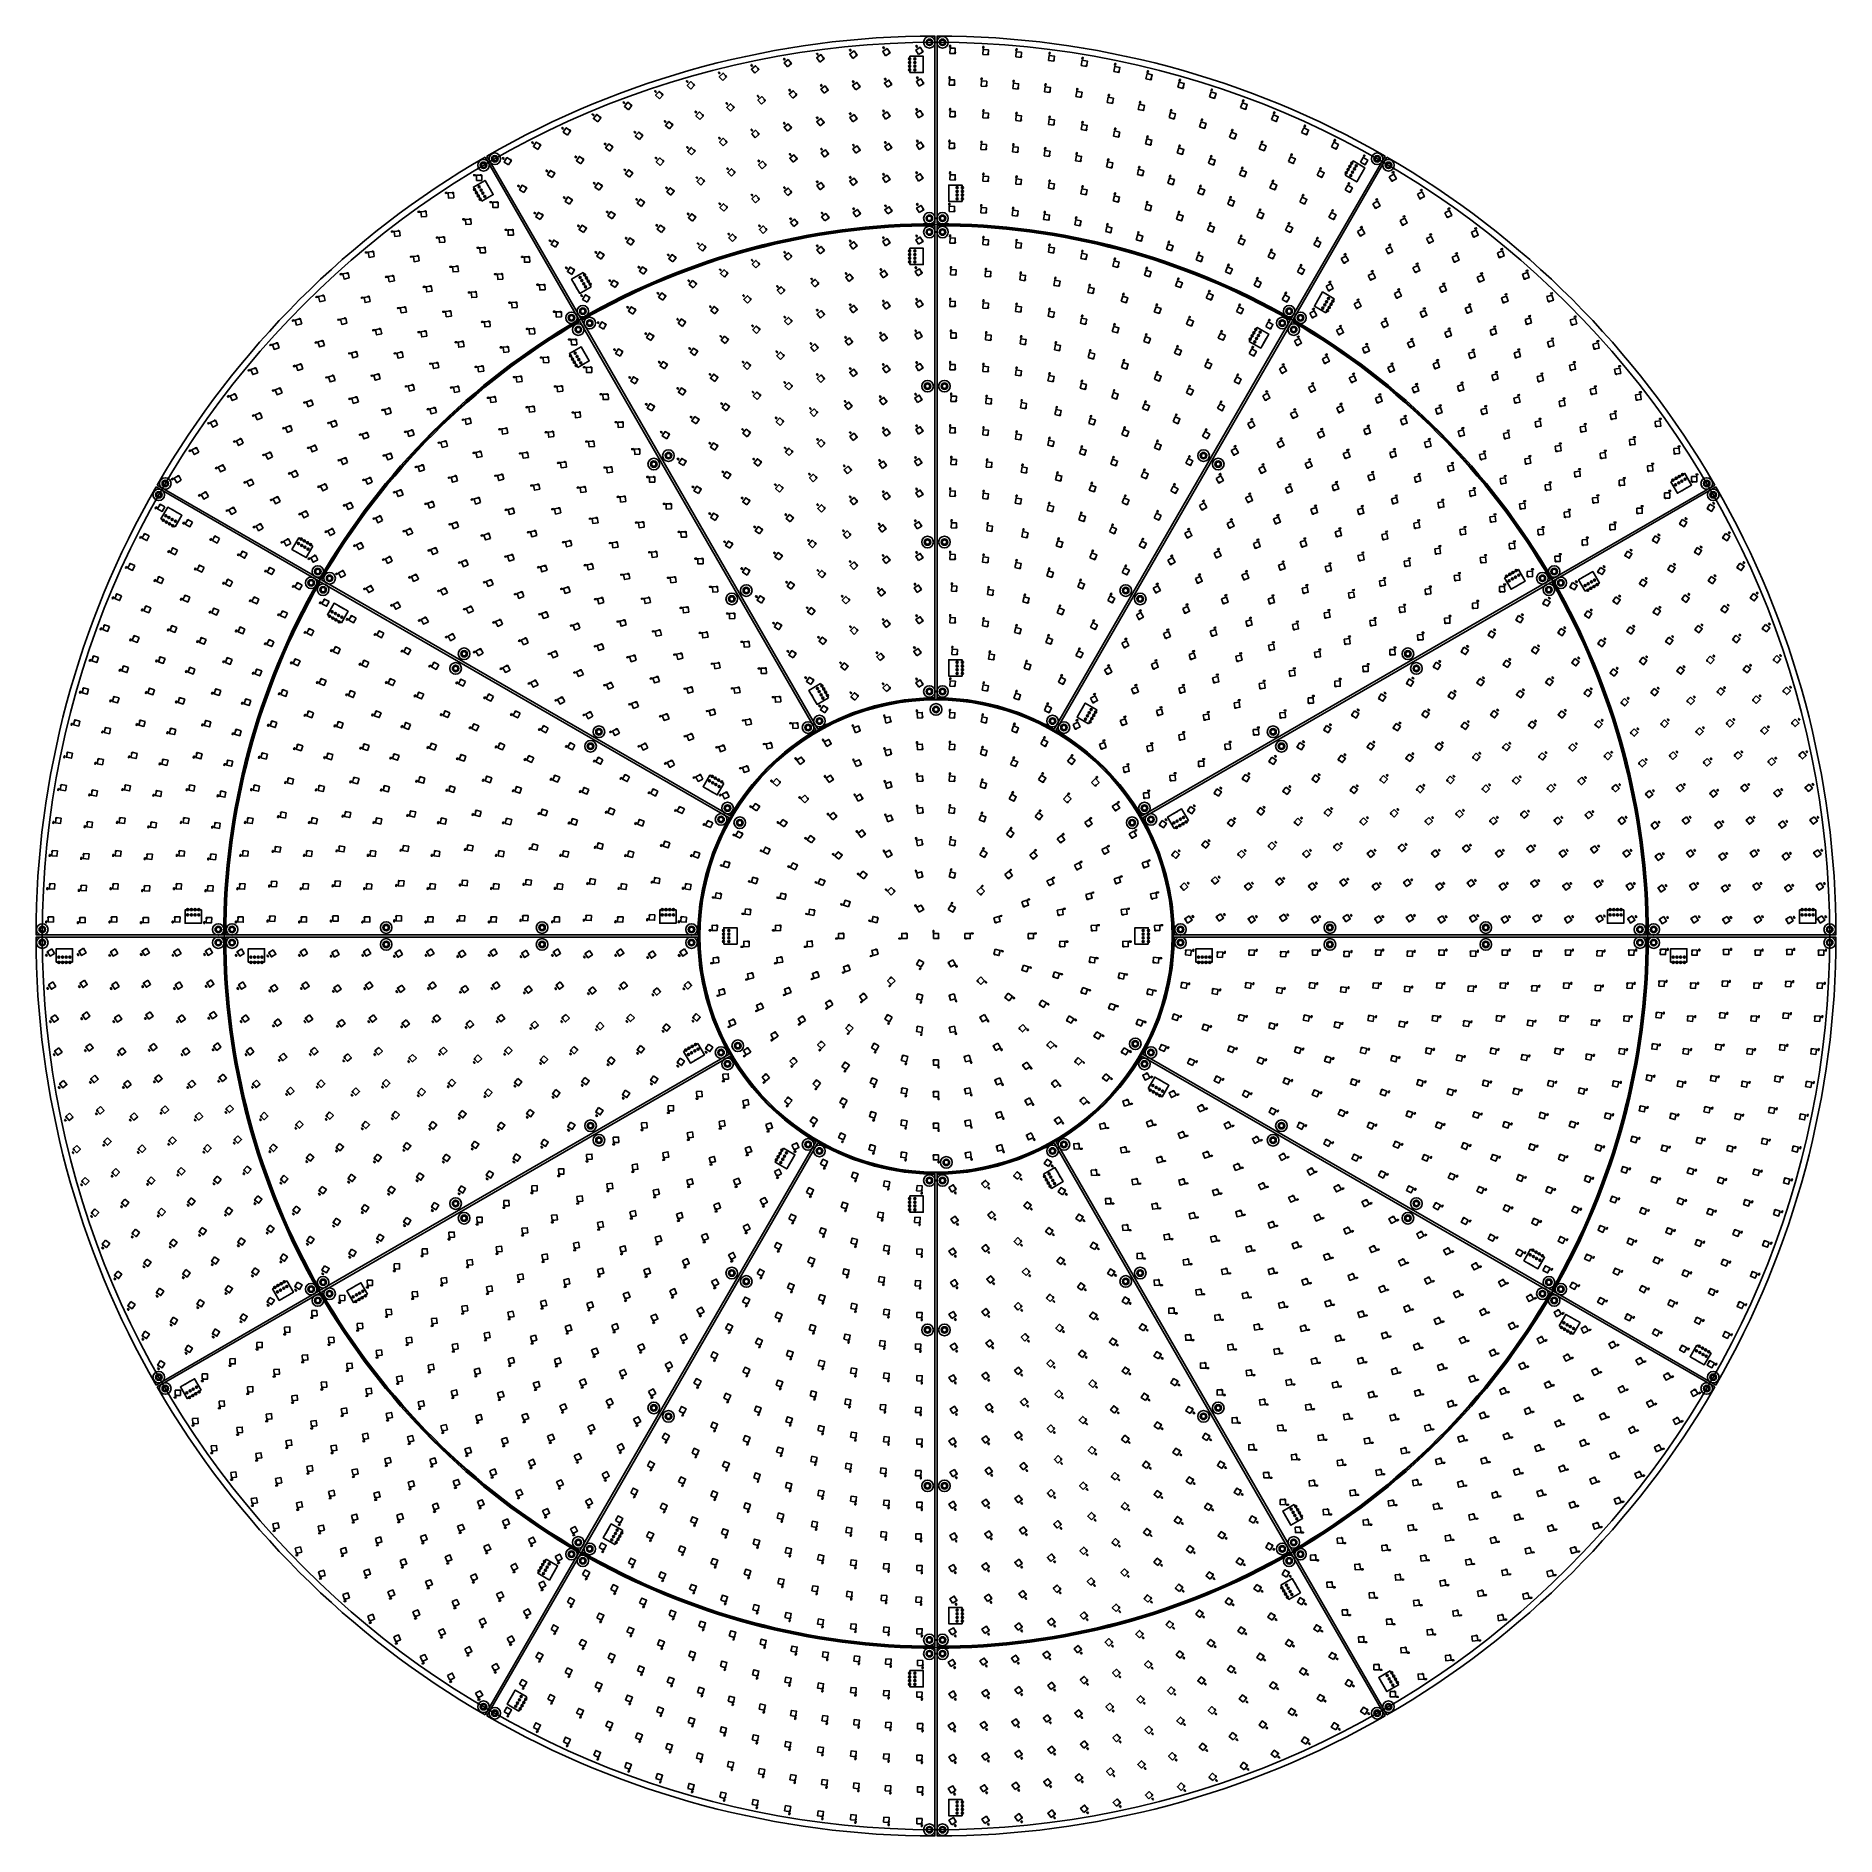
# Model space of a CAD drawing. Header units: millimetres. Extents: x -854 to 854, y -854 to 854.
import ezdxf

# ---------------------------------------------------------------- set-up
doc = ezdxf.new("R2010")
doc.units = ezdxf.units.MM
for name, color, linetype in [('CAP', 30, 'Continuous'), ('LED', 7, 'Continuous'), ('MOUNT', 1, 'Continuous'), ('OUTLINE', 2, 'Continuous'), ('WAGO', 3, 'Continuous')]:
    doc.layers.add(name, color=color, linetype=linetype)

msp = doc.modelspace()

# ---------------------------------------------------------------- linework, layer by layer
at = {"layer": 'CAP'}
for points in [[(-111.8, 836.5), (-112.8, 837.7), (-113.4, 837.2), (-112.5, 836), (-111.8, 836.5)], [(-80.5, 840.1), (-81.4, 841.4), (-82.1, 840.9), (-81.1, 839.6), (-80.5, 840.1)], [(-49, 842.5), (-49.9, 843.8), (-50.6, 843.4), (-49.7, 842), (-49, 842.5)], [(-17.5, 843.7), (-18.3, 845.1), (-19, 844.7), (-18.2, 843.3), (-17.5, 843.7)], [(13.7, 843.5), (13.8, 845.1), (13, 845.1), (12.9, 843.5), (13.7, 843.5)], [(45.3, 842.4), (45.3, 844), (44.5, 844), (44.5, 842.4), (45.3, 842.4)], [(76.7, 840.1), (76.9, 841.7), (76.1, 841.8), (75.9, 840.2), (76.7, 840.1)], [(108.1, 836.7), (108.3, 838.2), (107.5, 838.3), (107.3, 836.8), (108.1, 836.7)], [(-174, 825.8), (-175.1, 827), (-175.7, 826.4), (-174.6, 825.2), (-174, 825.8)], [(-143, 831.7), (-144.1, 832.9), (-144.7, 832.4), (-143.7, 831.2), (-143, 831.7)], [(139.3, 832), (139.6, 833.6), (138.8, 833.7), (138.5, 832.2), (139.3, 832)], [(170.3, 826.2), (170.6, 827.8), (169.8, 828), (169.5, 826.4), (170.3, 826.2)], [(201.1, 819.3), (201.5, 820.8), (200.7, 821), (200.3, 819.5), (201.1, 819.3)], [(-235.3, 810.5), (-236.4, 811.6), (-237, 811), (-235.8, 809.9), (-235.3, 810.5)], [(-204.8, 818.7), (-205.9, 819.8), (-206.5, 819.3), (-205.4, 818.1), (-204.8, 818.7)], [(-138, 802.1), (-139, 803.4), (-139.7, 802.8), (-138.6, 801.6), (-138, 802.1)], [(-107.9, 806.7), (-108.9, 808), (-109.5, 807.5), (-108.6, 806.2), (-107.9, 806.7)], [(-77.7, 810.2), (-78.6, 811.5), (-79.3, 811), (-78.3, 809.7), (-77.7, 810.2)], [(-47.3, 812.5), (-48.2, 813.9), (-48.9, 813.4), (-48, 812.1), (-47.3, 812.5)], [(-16.9, 813.7), (-17.7, 815.1), (-18.4, 814.7), (-17.6, 813.3), (-16.9, 813.7)], [(13.2, 813.5), (13.2, 815.1), (12.4, 815.1), (12.4, 813.5), (13.2, 813.5)], [(43.6, 812.4), (43.7, 814), (42.9, 814.1), (42.8, 812.5), (43.6, 812.4)], [(73.9, 810.2), (74.1, 811.8), (73.3, 811.9), (73.1, 810.3), (73.9, 810.2)], [(104.2, 806.9), (104.4, 808.5), (103.6, 808.6), (103.4, 807), (104.2, 806.9)], [(134.3, 802.4), (134.5, 804), (133.7, 804.2), (133.5, 802.6), (134.3, 802.4)], [(231.6, 811.2), (232, 812.7), (231.2, 813), (230.8, 811.4), (231.6, 811.2)], [(261.7, 802), (262.2, 803.5), (261.5, 803.7), (261, 802.2), (261.7, 802)], [(-295.2, 790.6), (-296.4, 791.6), (-296.9, 791), (-295.7, 790), (-295.2, 790.6)], [(-265.4, 801.1), (-266.6, 802.2), (-267.1, 801.6), (-265.9, 800.5), (-265.4, 801.1)], [(-197.6, 789.6), (-198.7, 790.7), (-199.3, 790.2), (-198.1, 789), (-197.6, 789.6)], [(-167.9, 796.4), (-169, 797.6), (-169.6, 797.1), (-168.5, 795.9), (-167.9, 796.4)], [(164.2, 796.9), (164.5, 798.4), (163.7, 798.6), (163.4, 797), (164.2, 796.9)], [(193.9, 790.2), (194.2, 791.7), (193.5, 791.9), (193.1, 790.4), (193.9, 790.2)], [(291.5, 791.6), (292.1, 793.1), (291.3, 793.4), (290.8, 791.9), (291.5, 791.6)], [(-324.5, 779), (-325.8, 780), (-326.3, 779.4), (-325, 778.4), (-324.5, 779)], [(-256, 772.6), (-257.2, 773.7), (-257.7, 773.1), (-256.6, 772), (-256, 772.6)], [(-227, 781.6), (-228.1, 782.7), (-228.7, 782.2), (-227.5, 781), (-227, 781.6)], [(-143, 770.8), (-144, 772), (-144.6, 771.5), (-143.6, 770.2), (-143, 770.8)], [(-111.8, 775.9), (-112.8, 777.2), (-113.4, 776.7), (-112.5, 775.4), (-111.8, 775.9)], [(-80.5, 779.8), (-81.4, 781.1), (-82.1, 780.6), (-81.1, 779.3), (-80.5, 779.8)], [(-49, 782.4), (-49.9, 783.7), (-50.6, 783.3), (-49.7, 781.9), (-49, 782.4)], [(-17.5, 783.7), (-18.3, 785.1), (-19, 784.7), (-18.2, 783.3), (-17.5, 783.7)], [(13.7, 783.5), (13.8, 785.1), (13, 785.1), (12.9, 783.5), (13.7, 783.5)], [(45.3, 782.3), (45.4, 783.9), (44.6, 783.9), (44.5, 782.3), (45.3, 782.3)], [(76.7, 779.8), (76.9, 781.4), (76.1, 781.5), (75.9, 779.9), (76.7, 779.8)], [(108.1, 776.1), (108.3, 777.7), (107.5, 777.8), (107.3, 776.2), (108.1, 776.1)], [(139.2, 771.1), (139.5, 772.7), (138.7, 772.9), (138.4, 771.3), (139.2, 771.1)], [(223.3, 782.4), (223.7, 783.9), (222.9, 784.1), (222.5, 782.6), (223.3, 782.4)], [(252.4, 773.5), (252.9, 775), (252.1, 775.2), (251.6, 773.7), (252.4, 773.5)], [(320.9, 780.2), (321.6, 781.6), (320.8, 782), (320.2, 780.5), (320.9, 780.2)], [(349.9, 767.6), (350.6, 769.1), (349.8, 769.4), (349.2, 768), (349.9, 767.6)], [(-381.8, 752.6), (-383.2, 753.5), (-383.6, 752.8), (-382.3, 751.9), (-381.8, 752.6)], [(-353.4, 766.3), (-354.7, 767.3), (-355.2, 766.6), (-353.9, 765.7), (-353.4, 766.3)], [(-313, 751.3), (-314.3, 752.3), (-314.8, 751.6), (-313.5, 750.7), (-313, 751.3)], [(-284.7, 762.5), (-286, 763.5), (-286.5, 762.9), (-285.2, 761.9), (-284.7, 762.5)], [(-204.5, 756.8), (-205.7, 757.9), (-206.2, 757.3), (-205.1, 756.2), (-204.5, 756.8)], [(-173.9, 764.4), (-175, 765.6), (-175.6, 765), (-174.5, 763.8), (-173.9, 764.4)], [(-47.2, 752.4), (-48.1, 753.8), (-48.8, 753.3), (-47.9, 752), (-47.2, 752.4)], [(-16.9, 753.7), (-17.7, 755.1), (-18.4, 754.7), (-17.6, 753.3), (-16.9, 753.7)], [(13.1, 753.5), (13.2, 755.1), (12.4, 755.1), (12.3, 753.5), (13.1, 753.5)], [(43.5, 752.3), (43.6, 753.9), (42.8, 754), (42.7, 752.4), (43.5, 752.3)], [(73.7, 750), (73.9, 751.6), (73.1, 751.7), (72.9, 750.1), (73.7, 750)], [(170.2, 764.9), (170.5, 766.5), (169.7, 766.6), (169.4, 765.1), (170.2, 764.9)], [(200.8, 757.4), (201.2, 759), (200.5, 759.2), (200.1, 757.6), (200.8, 757.4)], [(281.1, 763.5), (281.7, 765), (280.9, 765.3), (280.4, 763.8), (281.1, 763.5)], [(309.5, 752.5), (310.1, 753.9), (309.3, 754.2), (308.7, 752.8), (309.5, 752.5)], [(378.3, 754), (379.1, 755.4), (378.3, 755.8), (377.6, 754.4), (378.3, 754)], [(-409.7, 737.8), (-411.1, 738.6), (-411.5, 737.9), (-410.1, 737.1), (-409.7, 737.8)], [(-340.9, 739.1), (-342.2, 740), (-342.7, 739.3), (-341.4, 738.4), (-340.9, 739.1)], [(-264.8, 737.8), (-266, 738.9), (-266.5, 738.3), (-265.3, 737.2), (-264.8, 737.8)], [(-234.8, 747.9), (-236, 749), (-236.6, 748.4), (-235.4, 747.3), (-234.8, 747.9)], [(-167.3, 735.1), (-168.4, 736.3), (-169, 735.7), (-167.9, 734.6), (-167.3, 735.1)], [(-137.6, 741.3), (-138.6, 742.5), (-139.2, 742), (-138.2, 740.7), (-137.6, 741.3)], [(-107.6, 746.2), (-108.6, 747.4), (-109.2, 747), (-108.2, 745.7), (-107.6, 746.2)], [(-77.5, 749.9), (-78.4, 751.2), (-79.1, 750.7), (-78.1, 749.4), (-77.5, 749.9)], [(103.9, 746.4), (104.1, 748), (103.3, 748.1), (103.1, 746.5), (103.9, 746.4)], [(133.8, 741.6), (134.1, 743.2), (133.3, 743.3), (133, 741.8), (133.8, 741.6)], [(163.6, 735.6), (163.9, 737.2), (163.1, 737.4), (162.8, 735.8), (163.6, 735.6)], [(231.2, 748.7), (231.6, 750.3), (230.9, 750.5), (230.4, 749), (231.2, 748.7)], [(261.1, 738.8), (261.7, 740.3), (260.9, 740.6), (260.4, 739.1), (261.1, 738.8)], [(337.4, 740.4), (338, 741.8), (337.3, 742.1), (336.6, 740.7), (337.4, 740.4)], [(406.3, 739.3), (407, 740.7), (406.3, 741.1), (405.6, 739.7), (406.3, 739.3)], [(-437.1, 722.4), (-438.7, 722.4), (-438.7, 721.6), (-437.1, 721.6), (-437.1, 722.4)], [(-368.3, 725.8), (-369.7, 726.7), (-370.1, 726), (-368.8, 725.1), (-368.3, 725.8)], [(-294.3, 726.6), (-295.5, 727.6), (-296, 726.9), (-294.8, 726), (-294.3, 726.6)], [(-225.9, 719.3), (-227.1, 720.3), (-227.6, 719.8), (-226.5, 718.7), (-225.9, 719.3)], [(-196.8, 727.8), (-197.9, 728.9), (-198.5, 728.3), (-197.3, 727.2), (-196.8, 727.8)], [(-80.5, 719.4), (-81.4, 720.7), (-82.1, 720.2), (-81.1, 718.9), (-80.5, 719.4)], [(-49, 722.2), (-49.9, 723.6), (-50.6, 723.1), (-49.7, 721.8), (-49, 722.2)], [(-17.5, 723.7), (-18.3, 725.1), (-19, 724.7), (-18.2, 723.3), (-17.5, 723.7)], [(13.7, 723.5), (13.8, 725.1), (13, 725.1), (12.9, 723.5), (13.7, 723.5)], [(45.3, 722.2), (45.4, 723.8), (44.6, 723.8), (44.5, 722.2), (45.3, 722.2)], [(76.7, 719.5), (76.9, 721.1), (76.1, 721.2), (75.9, 719.6), (76.7, 719.5)], [(193.1, 728.5), (193.5, 730), (192.7, 730.2), (192.3, 728.7), (193.1, 728.5)], [(222.2, 720.1), (222.7, 721.6), (222, 721.9), (221.5, 720.3), (222.2, 720.1)], [(290.7, 727.7), (291.3, 729.2), (290.5, 729.5), (289.9, 728), (290.7, 727.7)], [(364.8, 727.2), (365.5, 728.7), (364.8, 729), (364.1, 727.6), (364.8, 727.2)], [(433.2, 723.8), (434.6, 724.6), (434.2, 725.3), (432.8, 724.5), (433.2, 723.8)], [(-463.8, 705.6), (-465.4, 705.5), (-465.4, 704.7), (-463.8, 704.8), (-463.8, 705.6)], [(-395.2, 711.5), (-396.6, 712.4), (-397, 711.7), (-395.6, 710.8), (-395.2, 711.5)], [(-351.8, 700.5), (-353.1, 701.4), (-353.5, 700.8), (-352.2, 699.9), (-351.8, 700.5)], [(-323.3, 714.1), (-324.6, 715.1), (-325, 714.4), (-323.7, 713.5), (-323.3, 714.1)], [(-254.7, 709.6), (-255.9, 710.6), (-256.4, 710), (-255.2, 709), (-254.7, 709.6)], [(-173.7, 702.8), (-174.8, 703.9), (-175.4, 703.4), (-174.3, 702.2), (-173.7, 702.8)], [(-142.9, 709.7), (-144, 710.9), (-144.6, 710.3), (-143.5, 709.1), (-142.9, 709.7)], [(-111.8, 715.2), (-112.8, 716.5), (-113.4, 716), (-112.4, 714.7), (-111.8, 715.2)], [(108.1, 715.5), (108.3, 717.1), (107.5, 717.2), (107.3, 715.6), (108.1, 715.5)], [(139.2, 710.1), (139.5, 711.7), (138.7, 711.8), (138.4, 710.3), (139.2, 710.1)], [(170, 703.4), (170.4, 704.9), (169.6, 705.1), (169.2, 703.5), (170, 703.4)], [(251.1, 710.6), (251.6, 712.1), (250.8, 712.3), (250.3, 710.8), (251.1, 710.6)], [(279.5, 699.9), (280.1, 701.4), (279.3, 701.7), (278.7, 700.2), (279.5, 699.9)], [(319.7, 715.4), (320.4, 716.9), (319.7, 717.2), (319, 715.7), (319.7, 715.4)], [(348.3, 702), (349, 703.4), (348.3, 703.7), (347.6, 702.3), (348.3, 702)], [(391.8, 713.1), (392.5, 714.5), (391.8, 714.9), (391.1, 713.5), (391.8, 713.1)], [(460, 707.1), (461.4, 707.8), (461, 708.5), (459.6, 707.8), (460, 707.1)], [(-489.9, 687.7), (-491.5, 687.6), (-491.4, 686.8), (-489.8, 686.9), (-489.9, 687.7)], [(-421.6, 696.7), (-423.2, 696.7), (-423.2, 695.9), (-421.6, 695.9), (-421.6, 696.7)], [(-379.7, 685.8), (-381.1, 686.6), (-381.5, 686), (-380.1, 685.1), (-379.7, 685.8)], [(-311, 686.8), (-312.3, 687.7), (-312.7, 687.1), (-311.4, 686.1), (-311, 686.8)], [(-283.1, 698.8), (-284.3, 699.7), (-284.8, 699.1), (-283.6, 698.1), (-283.1, 698.8)], [(-234.3, 684.9), (-235.5, 686), (-236, 685.4), (-234.8, 684.3), (-234.3, 684.9)], [(-204.2, 694.5), (-205.4, 695.6), (-205.9, 695), (-204.8, 693.9), (-204.2, 694.5)], [(-107.2, 685.6), (-108.2, 686.8), (-108.9, 686.3), (-107.9, 685.1), (-107.2, 685.6)], [(-77.2, 689.6), (-78.2, 690.9), (-78.8, 690.4), (-77.9, 689.1), (-77.2, 689.6)], [(-47.1, 692.3), (-48, 693.6), (-48.6, 693.2), (-47.7, 691.9), (-47.1, 692.3)], [(-16.8, 693.7), (-17.7, 695.1), (-18.4, 694.7), (-17.5, 693.3), (-16.8, 693.7)], [(13.1, 693.5), (13.1, 695.1), (12.3, 695.1), (12.3, 693.5), (13.1, 693.5)], [(43.3, 692.2), (43.4, 693.8), (42.6, 693.9), (42.5, 692.3), (43.3, 692.2)], [(73.5, 689.7), (73.6, 691.3), (72.9, 691.4), (72.7, 689.8), (73.5, 689.7)], [(103.5, 685.8), (103.7, 687.4), (102.9, 687.5), (102.7, 686), (103.5, 685.8)], [(200.5, 695.3), (201, 696.8), (200.2, 697), (199.7, 695.5), (200.5, 695.3)], [(230.7, 685.9), (231.2, 687.4), (230.4, 687.6), (229.9, 686.1), (230.7, 685.9)], [(307.4, 688), (308.1, 689.5), (307.3, 689.8), (306.7, 688.4), (307.4, 688)], [(376.3, 687.4), (377, 688.8), (376.3, 689.1), (375.6, 687.7), (376.3, 687.4)], [(417.7, 698.1), (419.1, 698.9), (418.7, 699.6), (417.3, 698.8), (417.7, 698.1)], [(443.5, 682), (445, 682.7), (444.6, 683.4), (443.2, 682.7), (443.5, 682)], [(486.1, 689.4), (487.5, 690), (487.2, 690.8), (485.7, 690.1), (486.1, 689.4)], [(-515.2, 668.9), (-516.8, 668.7), (-516.7, 667.9), (-515.1, 668.1), (-515.2, 668.9)], [(-447.4, 680.5), (-449, 680.4), (-448.9, 679.6), (-447.3, 679.7), (-447.4, 680.5)], [(-407.1, 670.4), (-408.7, 670.4), (-408.7, 669.6), (-407.1, 669.6), (-407.1, 670.4)], [(-338.4, 673.7), (-339.7, 674.6), (-340.1, 673.9), (-338.8, 673), (-338.4, 673.7)], [(-264, 674.1), (-265.2, 675.1), (-265.7, 674.4), (-264.5, 673.4), (-264, 674.1)], [(-195.8, 665.7), (-197, 666.8), (-197.5, 666.2), (-196.4, 665.1), (-195.8, 665.7)], [(-166.6, 673.6), (-167.7, 674.8), (-168.3, 674.2), (-167.2, 673.1), (-166.6, 673.6)], [(-137, 680.2), (-138.1, 681.4), (-138.7, 680.9), (-137.6, 679.7), (-137, 680.2)], [(133.3, 680.7), (133.6, 682.2), (132.8, 682.4), (132.5, 680.8), (133.3, 680.7)], [(162.9, 674.2), (163.2, 675.8), (162.5, 676), (162.1, 674.4), (162.9, 674.2)], [(192.1, 666.5), (192.6, 668), (191.8, 668.2), (191.4, 666.7), (192.1, 666.5)], [(260.3, 675.1), (260.9, 676.6), (260.2, 676.9), (259.6, 675.4), (260.3, 675.1)], [(334.9, 675.1), (335.6, 676.5), (334.9, 676.9), (334.2, 675.5), (334.9, 675.1)], [(403.2, 671.8), (404.6, 672.6), (404.2, 673.3), (402.8, 672.5), (403.2, 671.8)], [(468.7, 664.9), (470.2, 665.6), (469.8, 666.3), (468.4, 665.6), (468.7, 664.9)], [(511.5, 670.7), (513, 671.3), (512.7, 672.1), (511.2, 671.5), (511.5, 670.7)], [(-539.9, 649.2), (-541.5, 648.9), (-541.3, 648.1), (-539.8, 648.4), (-539.9, 649.2)], [(-472.5, 663.2), (-474.1, 663.1), (-474, 662.3), (-472.4, 662.5), (-472.5, 663.2)], [(-433.8, 653.5), (-435.4, 653.4), (-435.3, 652.6), (-433.7, 652.7), (-433.8, 653.5)], [(-365.2, 659.5), (-366.6, 660.4), (-367, 659.7), (-365.6, 658.9), (-365.2, 659.5)], [(-321.7, 648.5), (-323, 649.4), (-323.5, 648.7), (-322.1, 647.8), (-321.7, 648.5)], [(-293.1, 661.9), (-294.4, 662.9), (-294.9, 662.2), (-293.6, 661.3), (-293.1, 661.9)], [(-224.7, 656.5), (-225.9, 657.6), (-226.4, 657), (-225.2, 655.9), (-224.7, 656.5)], [(-142.8, 648.4), (-143.9, 649.6), (-144.5, 649), (-143.4, 647.8), (-142.8, 648.4)], [(-111.8, 654.4), (-112.8, 655.7), (-113.4, 655.2), (-112.4, 653.9), (-111.8, 654.4)], [(-80.5, 659), (-81.5, 660.3), (-82.1, 659.8), (-81.2, 658.5), (-80.5, 659)], [(-49.1, 662.1), (-50, 663.4), (-50.6, 663), (-49.7, 661.6), (-49.1, 662.1)], [(-17.5, 663.7), (-18.3, 665), (-19, 664.6), (-18.2, 663.3), (-17.5, 663.7)], [(13.7, 663.5), (13.8, 665.1), (13, 665.1), (12.9, 663.5), (13.7, 663.5)], [(45.3, 662.1), (45.4, 663.7), (44.6, 663.7), (44.5, 662.1), (45.3, 662.1)], [(76.7, 659.2), (76.9, 660.7), (76.1, 660.8), (76, 659.2), (76.7, 659.2)], [(108, 654.8), (108.3, 656.3), (107.5, 656.5), (107.2, 654.9), (108, 654.8)], [(139.1, 648.9), (139.4, 650.4), (138.6, 650.6), (138.3, 649), (139.1, 648.9)], [(221, 657.4), (221.5, 659), (220.8, 659.2), (220.3, 657.7), (221, 657.4)], [(289.6, 663.1), (290.2, 664.6), (289.5, 664.9), (288.8, 663.5), (289.6, 663.1)], [(318.2, 649.9), (318.9, 651.3), (318.2, 651.7), (317.5, 650.2), (318.2, 649.9)], [(361.8, 661.1), (362.6, 662.5), (361.9, 662.9), (361.1, 661.5), (361.8, 661.1)], [(429.9, 655), (431.4, 655.7), (431, 656.5), (429.6, 655.7), (429.9, 655)], [(536.2, 651.1), (537.7, 651.7), (537.5, 652.4), (536, 651.9), (536.2, 651.1)], [(-497, 645.1), (-498.6, 644.9), (-498.5, 644.1), (-496.9, 644.3), (-497, 645.1)], [(-459.7, 635.5), (-461.3, 635.3), (-461.2, 634.5), (-459.7, 634.7), (-459.7, 635.5)], [(-391.6, 644.8), (-393.2, 644.7), (-393.2, 643.9), (-391.6, 644), (-391.6, 644.8)], [(-349.7, 633.8), (-351.1, 634.7), (-351.5, 634), (-350.1, 633.2), (-349.7, 633.8)], [(-281, 634.5), (-282.3, 635.4), (-282.8, 634.8), (-281.5, 633.8), (-281, 634.5)], [(-253.1, 646.1), (-254.3, 647.1), (-254.8, 646.5), (-253.6, 645.5), (-253.1, 646.1)], [(-203.8, 631.9), (-205, 632.9), (-205.5, 632.3), (-204.3, 631.3), (-203.8, 631.9)], [(-173.5, 640.8), (-174.6, 642), (-175.2, 641.4), (-174, 640.3), (-173.5, 640.8)], [(-51.4, 631.8), (-52.3, 633.1), (-53, 632.7), (-52.1, 631.4), (-51.4, 631.8)], [(-18.3, 633.6), (-19.1, 635), (-19.8, 634.6), (-19, 633.2), (-18.3, 633.6)], [(14.5, 633.4), (14.6, 635), (13.8, 635.1), (13.7, 633.5), (14.5, 633.4)], [(47.7, 631.8), (47.8, 633.4), (47, 633.5), (46.9, 631.9), (47.7, 631.8)], [(169.8, 641.5), (170.2, 643.1), (169.4, 643.3), (169, 641.7), (169.8, 641.5)], [(200.1, 632.7), (200.6, 634.2), (199.8, 634.5), (199.3, 633), (200.1, 632.7)], [(249.5, 647.2), (250.1, 648.7), (249.3, 649), (248.7, 647.5), (249.5, 647.2)], [(277.5, 635.7), (278.1, 637.2), (277.4, 637.5), (276.7, 636), (277.5, 635.7)], [(346.2, 635.4), (347, 636.8), (346.3, 637.2), (345.5, 635.8), (346.2, 635.4)], [(387.7, 646.1), (389.1, 646.9), (388.7, 647.6), (387.3, 646.8), (387.7, 646.1)], [(455.9, 637.2), (457.4, 637.8), (457.1, 638.6), (455.6, 637.9), (455.9, 637.2)], [(493.2, 646.9), (494.7, 647.5), (494.4, 648.3), (492.9, 647.7), (493.2, 646.9)], [(-563.8, 628.5), (-565.4, 628.2), (-565.2, 627.4), (-563.6, 627.8), (-563.8, 628.5)], [(-520.8, 626.1), (-522.3, 625.8), (-522.2, 625), (-520.6, 625.3), (-520.8, 626.1)], [(-484.9, 616.5), (-486.5, 616.2), (-486.4, 615.4), (-484.8, 615.7), (-484.9, 616.5)], [(-417.2, 628.5), (-418.8, 628.4), (-418.8, 627.6), (-417.2, 627.7), (-417.2, 628.5)], [(-377.1, 618.4), (-378.7, 618.4), (-378.7, 617.6), (-377.1, 617.6), (-377.1, 618.4)], [(-308.4, 621.6), (-309.8, 622.5), (-310.2, 621.8), (-308.9, 620.9), (-308.4, 621.6)], [(-233.6, 621.5), (-234.8, 622.5), (-235.4, 621.9), (-234.1, 620.8), (-233.6, 621.5)], [(-149.6, 616), (-150.7, 617.2), (-151.3, 616.6), (-150.2, 615.4), (-149.6, 616)], [(-117.2, 623), (-118.2, 624.2), (-118.8, 623.7), (-117.8, 622.5), (-117.2, 623)], [(-84.4, 628.3), (-85.4, 629.5), (-86, 629), (-85.1, 627.8), (-84.4, 628.3)], [(80.7, 628.4), (80.9, 630), (80.1, 630.1), (79.9, 628.6), (80.7, 628.4)], [(113.4, 623.4), (113.7, 624.9), (113, 625.1), (112.7, 623.5), (113.4, 623.4)], [(145.9, 616.6), (146.3, 618.1), (145.5, 618.3), (145.1, 616.8), (145.9, 616.6)], [(230, 622.5), (230.5, 624), (229.8, 624.3), (229.2, 622.8), (230, 622.5)], [(304.9, 623), (305.6, 624.4), (304.9, 624.8), (304.2, 623.3), (304.9, 623)], [(373.2, 619.8), (374.6, 620.6), (374.2, 621.3), (372.8, 620.5), (373.2, 619.8)], [(413.4, 630), (414.8, 630.7), (414.5, 631.4), (413, 630.7), (413.4, 630)], [(481.2, 618.3), (482.7, 618.9), (482.4, 619.6), (480.9, 619.1), (481.2, 618.3)], [(517.1, 628), (518.6, 628.6), (518.3, 629.3), (516.8, 628.8), (517.1, 628)], [(560.2, 630.6), (561.7, 631.1), (561.5, 631.9), (560, 631.4), (560.2, 630.6)], [(-586.9, 607), (-588.4, 606.6), (-588.3, 605.9), (-586.7, 606.2), (-586.9, 607)], [(-543.8, 606.2), (-545.4, 605.8), (-545.2, 605.1), (-543.6, 605.4), (-543.8, 606.2)], [(-442.2, 611.1), (-443.8, 611), (-443.7, 610.2), (-442.1, 610.4), (-442.2, 611.1)], [(-403.7, 601.4), (-405.3, 601.3), (-405.3, 600.5), (-403.7, 600.6), (-403.7, 601.4)], [(-335.3, 607.5), (-336.6, 608.4), (-337, 607.7), (-335.7, 606.9), (-335.3, 607.5)], [(-262.9, 609.6), (-264.2, 610.6), (-264.7, 610), (-263.4, 609), (-262.9, 609.6)], [(-213.2, 597), (-214.4, 598), (-214.9, 597.4), (-213.7, 596.4), (-213.2, 597)], [(-181.7, 607.3), (-182.8, 608.4), (-183.4, 607.8), (-182.2, 606.7), (-181.7, 607.3)], [(-80.5, 598.5), (-81.5, 599.8), (-82.1, 599.3), (-81.2, 598), (-80.5, 598.5)], [(-49.1, 601.9), (-50, 603.2), (-50.6, 602.8), (-49.7, 601.5), (-49.1, 601.9)], [(-17.5, 603.7), (-18.3, 605), (-19, 604.6), (-18.2, 603.2), (-17.5, 603.7)], [(13.8, 603.4), (13.8, 605), (13, 605.1), (13, 603.5), (13.8, 603.4)], [(45.3, 601.9), (45.4, 603.5), (44.6, 603.6), (44.5, 602), (45.3, 601.9)], [(76.8, 598.7), (77, 600.3), (76.2, 600.4), (76, 598.8), (76.8, 598.7)], [(178, 608.1), (178.4, 609.6), (177.7, 609.9), (177.2, 608.3), (178, 608.1)], [(209.6, 597.9), (210.1, 599.5), (209.3, 599.7), (208.8, 598.2), (209.6, 597.9)], [(259.3, 610.8), (260, 612.3), (259.2, 612.6), (258.6, 611.1), (259.3, 610.8)], [(288.1, 597.8), (288.8, 599.2), (288.1, 599.6), (287.4, 598.1), (288.1, 597.8)], [(331.8, 609.1), (332.6, 610.5), (331.9, 610.9), (331.1, 609.5), (331.8, 609.1)], [(399.9, 603), (401.3, 603.7), (401, 604.4), (399.5, 603.7), (399.9, 603)], [(438.4, 612.8), (439.9, 613.5), (439.5, 614.2), (438.1, 613.6), (438.4, 612.8)], [(505.7, 598.4), (507.2, 599), (507, 599.7), (505.5, 599.2), (505.7, 598.4)], [(540.2, 608.3), (541.7, 608.8), (541.5, 609.5), (540, 609), (540.2, 608.3)], [(583.4, 609.2), (584.9, 609.7), (584.7, 610.4), (583.2, 610), (583.4, 609.2)], [(-609.2, 584.7), (-610.7, 584.2), (-610.5, 583.4), (-609, 583.9), (-609.2, 584.7)], [(-566.1, 585.4), (-567.6, 585), (-567.4, 584.3), (-565.9, 584.6), (-566.1, 585.4)], [(-509.4, 596.4), (-511, 596.1), (-510.8, 595.4), (-509.2, 595.7), (-509.4, 596.4)], [(-466.4, 592.8), (-468, 592.6), (-467.9, 591.8), (-466.3, 592.1), (-466.4, 592.8)], [(-429.6, 583.2), (-431.2, 583.1), (-431.1, 582.3), (-429.5, 582.4), (-429.6, 583.2)], [(-361.5, 592.8), (-363.1, 592.8), (-363.1, 592), (-361.5, 592), (-361.5, 592.8)], [(-319.7, 581.9), (-321, 582.7), (-321.5, 582), (-320.1, 581.2), (-319.7, 581.9)], [(-291.6, 596.4), (-292.9, 597.3), (-293.4, 596.7), (-292.1, 595.8), (-291.6, 596.4)], [(-244.2, 585), (-245.4, 586), (-245.9, 585.3), (-244.6, 584.4), (-244.2, 585)], [(-142.6, 586.8), (-143.7, 588), (-144.3, 587.4), (-143.2, 586.3), (-142.6, 586.8)], [(-111.7, 593.5), (-112.8, 594.7), (-113.4, 594.2), (-112.3, 593), (-111.7, 593.5)], [(108, 593.9), (108.3, 595.4), (107.5, 595.6), (107.2, 594), (108, 593.9)], [(138.9, 587.4), (139.3, 589), (138.5, 589.1), (138.1, 587.6), (138.9, 587.4)], [(169.5, 579.3), (169.9, 580.9), (169.2, 581.1), (168.7, 579.6), (169.5, 579.3)], [(240.6, 586.2), (241.2, 587.6), (240.4, 587.9), (239.8, 586.5), (240.6, 586.2)], [(316.2, 583.4), (317, 584.8), (316.3, 585.2), (315.5, 583.8), (316.2, 583.4)], [(357.6, 594.2), (359, 595), (358.7, 595.7), (357.2, 594.9), (357.6, 594.2)], [(425.8, 584.9), (427.3, 585.6), (426.9, 586.3), (425.5, 585.7), (425.8, 584.9)], [(462.7, 594.7), (464.2, 595.3), (463.9, 596), (462.4, 595.4), (462.7, 594.7)], [(562.6, 587.6), (564.1, 588.1), (563.9, 588.8), (562.4, 588.4), (562.6, 587.6)], [(605.8, 587), (607.3, 587.4), (607.1, 588.2), (605.6, 587.8), (605.8, 587)], [(-587.6, 563.8), (-589.1, 563.4), (-588.9, 562.6), (-587.4, 563.1), (-587.6, 563.8)], [(-533, 575.4), (-534.5, 575.1), (-534.4, 574.3), (-532.8, 574.7), (-533, 575.4)], [(-489.9, 573.6), (-491.5, 573.3), (-491.4, 572.5), (-489.8, 572.8), (-489.9, 573.6)], [(-454.6, 563.9), (-456.2, 563.7), (-456.1, 562.9), (-454.5, 563.1), (-454.6, 563.9)], [(-387.1, 576.5), (-388.6, 576.4), (-388.6, 575.6), (-387, 575.7), (-387.1, 576.5)], [(-347.1, 566.5), (-348.7, 566.4), (-348.7, 565.6), (-347.1, 565.7), (-347.1, 566.5)], [(-274.4, 571.4), (-275.8, 572.3), (-276.2, 571.7), (-274.9, 570.8), (-274.4, 571.4)], [(-203.2, 568.7), (-204.4, 569.7), (-204.9, 569.1), (-203.7, 568.1), (-203.2, 568.7)], [(-173.2, 578.6), (-174.3, 579.7), (-174.9, 579.1), (-173.7, 578), (-173.2, 578.6)], [(-84.9, 567.6), (-85.9, 568.9), (-86.5, 568.4), (-85.5, 567.1), (-84.9, 567.6)], [(-51.7, 571.6), (-52.6, 572.9), (-53.3, 572.4), (-52.4, 571.1), (-51.7, 571.6)], [(-18.4, 573.6), (-19.2, 575), (-19.9, 574.6), (-19.1, 573.2), (-18.4, 573.6)], [(14.6, 573.4), (14.7, 575), (13.9, 575), (13.8, 573.4), (14.6, 573.4)], [(48, 571.6), (48.1, 573.2), (47.3, 573.3), (47.2, 571.7), (48, 571.6)], [(81.1, 567.8), (81.3, 569.4), (80.5, 569.5), (80.3, 568), (81.1, 567.8)], [(114, 562.2), (114.3, 563.7), (113.5, 563.9), (113.2, 562.3), (114, 562.2)], [(199.6, 569.7), (200.1, 571.2), (199.3, 571.4), (198.8, 569.9), (199.6, 569.7)], [(270.9, 572.8), (271.6, 574.2), (270.9, 574.5), (270.2, 573.1), (270.9, 572.8)], [(343.2, 567.9), (344.6, 568.6), (344.2, 569.3), (342.8, 568.6), (343.2, 567.9)], [(383.2, 578), (384.6, 578.7), (384.3, 579.4), (382.9, 578.7), (383.2, 578)], [(450.9, 565.8), (452.4, 566.4), (452.1, 567.1), (450.6, 566.6), (450.9, 565.8)], [(486.3, 575.6), (487.8, 576.1), (487.5, 576.9), (486, 576.3), (486.3, 575.6)], [(529.4, 577.6), (531, 578.1), (530.7, 578.8), (529.2, 578.3), (529.4, 577.6)], [(584.2, 566.2), (585.7, 566.6), (585.5, 567.3), (584, 567), (584.2, 566.2)], [(627.3, 563.9), (628.9, 564.3), (628.7, 565), (627.1, 564.7), (627.3, 563.9)], [(-630.6, 561.5), (-632.1, 561), (-631.9, 560.2), (-630.4, 560.7), (-630.6, 561.5)], [(-555.7, 553.5), (-557.3, 553.1), (-557.1, 552.3), (-555.5, 552.7), (-555.7, 553.5)], [(-512.6, 553.4), (-514.2, 553), (-514, 552.3), (-512.5, 552.6), (-512.6, 553.4)], [(-411.8, 559), (-413.4, 558.9), (-413.3, 558.1), (-411.7, 558.2), (-411.8, 559)], [(-373.7, 549.3), (-375.3, 549.2), (-375.2, 548.4), (-373.6, 548.5), (-373.7, 549.3)], [(-304, 556.3), (-305.3, 557.1), (-305.8, 556.4), (-304.4, 555.6), (-304, 556.3)], [(-232.7, 557.3), (-233.9, 558.3), (-234.4, 557.6), (-233.2, 556.7), (-232.7, 557.3)], [(-150.2, 553.9), (-151.3, 555), (-151.9, 554.5), (-150.7, 553.3), (-150.2, 553.9)], [(-117.7, 561.7), (-118.8, 562.9), (-119.4, 562.4), (-118.3, 561.2), (-117.7, 561.7)], [(146.5, 554.6), (146.9, 556.1), (146.1, 556.3), (145.7, 554.8), (146.5, 554.6)], [(178.5, 545.1), (179, 546.6), (178.2, 546.9), (177.7, 545.4), (178.5, 545.1)], [(229.1, 558.4), (229.7, 559.9), (229, 560.2), (228.4, 558.7), (229.1, 558.4)], [(258, 545.7), (258.7, 547.1), (258, 547.5), (257.3, 546), (258, 545.7)], [(300.5, 557.8), (301.3, 559.2), (300.6, 559.6), (299.8, 558.2), (300.5, 557.8)], [(369.8, 550.9), (371.3, 551.6), (370.9, 552.3), (369.5, 551.6), (369.8, 550.9)], [(408.1, 560.8), (409.5, 561.4), (409.2, 562.1), (407.7, 561.5), (408.1, 560.8)], [(475.2, 545.6), (476.7, 546.1), (476.4, 546.9), (474.9, 546.4), (475.2, 545.6)], [(509.1, 555.5), (510.6, 556), (510.4, 556.8), (508.8, 556.3), (509.1, 555.5)], [(552.3, 555.8), (553.8, 556.2), (553.6, 557), (552, 556.6), (552.3, 555.8)], [(-651.2, 537.5), (-652.7, 536.9), (-652.4, 536.2), (-650.9, 536.7), (-651.2, 537.5)], [(-608.2, 541.5), (-609.8, 541), (-609.5, 540.2), (-608, 540.7), (-608.2, 541.5)], [(-577.6, 530.7), (-579.1, 530.2), (-578.8, 529.5), (-577.3, 529.9), (-577.6, 530.7)], [(-534.5, 532.3), (-536.1, 531.9), (-535.8, 531.1), (-534.3, 531.5), (-534.5, 532.3)], [(-478.8, 543.6), (-480.3, 543.3), (-480.2, 542.5), (-478.6, 542.8), (-478.8, 543.6)], [(-435.8, 540.5), (-437.4, 540.3), (-437.3, 539.5), (-435.7, 539.7), (-435.8, 540.5)], [(-399.4, 530.9), (-401, 530.7), (-400.9, 529.9), (-399.3, 530.1), (-399.4, 530.9)], [(-332.8, 540.1), (-334.4, 540), (-334.4, 539.2), (-332.8, 539.3), (-332.8, 540.1)], [(-289.7, 529.9), (-291, 530.7), (-291.4, 530.1), (-290.1, 529.2), (-289.7, 529.9)], [(-261.5, 544.3), (-262.8, 545.3), (-263.3, 544.6), (-262, 543.7), (-261.5, 544.3)], [(-213.5, 532.7), (-214.7, 533.7), (-215.2, 533.1), (-214, 532.1), (-213.5, 532.7)], [(-182.1, 544.2), (-183.3, 545.3), (-183.9, 544.7), (-182.7, 543.6), (-182.1, 544.2)], [(-111.7, 532.3), (-112.7, 533.5), (-113.3, 533), (-112.3, 531.8), (-111.7, 532.3)], [(-80.5, 537.9), (-81.5, 539.2), (-82.1, 538.7), (-81.1, 537.4), (-80.5, 537.9)], [(-49.1, 541.7), (-50, 543), (-50.7, 542.5), (-49.8, 541.2), (-49.1, 541.7)], [(-17.5, 543.6), (-18.4, 545), (-19, 544.6), (-18.2, 543.2), (-17.5, 543.6)], [(13.8, 543.4), (13.8, 545), (13, 545.1), (13, 543.5), (13.8, 543.4)], [(45.3, 541.7), (45.5, 543.3), (44.7, 543.4), (44.5, 541.8), (45.3, 541.7)], [(76.8, 538.2), (77, 539.7), (76.2, 539.9), (76, 538.3), (76.8, 538.2)], [(107.9, 532.8), (108.2, 534.4), (107.5, 534.5), (107.1, 532.9), (107.9, 532.8)], [(209.9, 533.8), (210.5, 535.3), (209.7, 535.6), (209.1, 534.1), (209.9, 533.8)], [(286.2, 531.4), (287, 532.8), (286.3, 533.2), (285.5, 531.8), (286.2, 531.4)], [(328.9, 541.5), (330.3, 542.2), (329.9, 542.9), (328.5, 542.2), (328.9, 541.5)], [(395.6, 532.7), (397.1, 533.3), (396.8, 534), (395.3, 533.4), (395.6, 532.7)], [(432.1, 542.4), (433.6, 543), (433.3, 543.7), (431.8, 543.2), (432.1, 542.4)], [(531, 534.6), (532.6, 535), (532.4, 535.8), (530.8, 535.4), (531, 534.6)], [(574.2, 533.1), (575.7, 533.5), (575.6, 534.2), (574, 533.9), (574.2, 533.1)], [(604.9, 543.9), (606.5, 544.3), (606.3, 545.1), (604.8, 544.7), (604.9, 543.9)], [(647.9, 540.1), (649.5, 540.4), (649.4, 541.1), (647.8, 540.9), (647.9, 540.1)], [(-670.8, 512.8), (-672.3, 512.2), (-672, 511.4), (-670.5, 512), (-670.8, 512.8)], [(-628.1, 518.4), (-629.6, 517.8), (-629.3, 517), (-627.8, 517.6), (-628.1, 518.4)], [(-502, 522.2), (-503.6, 521.8), (-503.4, 521), (-501.8, 521.4), (-502, 522.2)], [(-459, 521), (-460.6, 520.7), (-460.4, 519.9), (-458.8, 520.2), (-459, 521)], [(-360.6, 521.9), (-362.2, 521.8), (-362.1, 521), (-360.5, 521.1), (-360.6, 521.9)], [(-317.1, 514.5), (-318.7, 514.4), (-318.7, 513.6), (-317.1, 513.7), (-317.1, 514.5)], [(-244.1, 519.4), (-245.4, 520.3), (-245.9, 519.7), (-244.5, 518.8), (-244.1, 519.4)], [(-172.7, 515.8), (-173.9, 516.8), (-174.4, 516.2), (-173.2, 515.2), (-172.7, 515.8)], [(-142.4, 524.9), (-143.6, 526.1), (-144.1, 525.5), (-143, 524.4), (-142.4, 524.9)], [(-52.1, 511.3), (-53, 512.6), (-53.6, 512.1), (-52.7, 510.8), (-52.1, 511.3)], [(-18.5, 513.6), (-19.4, 514.9), (-20, 514.5), (-19.2, 513.2), (-18.5, 513.6)], [(14.8, 513.4), (14.8, 515), (14, 515), (14, 513.4), (14.8, 513.4)], [(48.3, 511.3), (48.5, 512.9), (47.7, 513), (47.5, 511.4), (48.3, 511.3)], [(138.7, 525.6), (139.1, 527.2), (138.4, 527.4), (137.9, 525.8), (138.7, 525.6)], [(169, 516.7), (169.5, 518.2), (168.8, 518.4), (168.3, 516.9), (169, 516.7)], [(240.6, 520.7), (241.2, 522.2), (240.5, 522.5), (239.8, 521.1), (240.6, 520.7)], [(313.2, 515.9), (314.6, 516.6), (314.2, 517.3), (312.8, 516.6), (313.2, 515.9)], [(356.8, 523.5), (358.2, 524.2), (357.9, 524.9), (356.4, 524.2), (356.8, 523.5)], [(420.5, 513.2), (422, 513.8), (421.7, 514.5), (420.2, 514), (420.5, 513.2)], [(455.4, 523.1), (456.9, 523.6), (456.6, 524.3), (455.1, 523.8), (455.4, 523.1)], [(498.5, 524.4), (500, 524.8), (499.8, 525.6), (498.3, 525.1), (498.5, 524.4)], [(552.1, 512.8), (553.7, 513.1), (553.5, 513.9), (552, 513.5), (552.1, 512.8)], [(624.8, 520.9), (626.4, 521.2), (626.3, 522), (624.7, 521.7), (624.8, 520.9)], [(667.7, 515.5), (669.3, 515.7), (669.2, 516.5), (667.6, 516.3), (667.7, 515.5)], [(-598.5, 507), (-600, 506.5), (-599.7, 505.7), (-598.2, 506.3), (-598.5, 507)], [(-555.5, 510.3), (-557, 509.9), (-556.8, 509.1), (-555.3, 509.6), (-555.5, 510.3)], [(-524.3, 499.8), (-525.9, 499.3), (-525.6, 498.6), (-524.1, 499), (-524.3, 499.8)], [(-481.3, 500.5), (-482.8, 500.1), (-482.6, 499.3), (-481.1, 499.7), (-481.3, 500.5)], [(-424.2, 511.3), (-425.8, 511), (-425.6, 510.2), (-424.1, 510.5), (-424.2, 511.3)], [(-387.4, 502.3), (-389, 502.1), (-388.9, 501.3), (-387.3, 501.5), (-387.4, 502.3)], [(-343.6, 497.2), (-345.2, 497.1), (-345.1, 496.3), (-343.5, 496.4), (-343.6, 497.2)], [(-273.9, 504.3), (-275.2, 505.2), (-275.7, 504.5), (-274.3, 503.7), (-273.9, 504.3)], [(-202.4, 504.8), (-203.7, 505.8), (-204.1, 505.2), (-202.9, 504.2), (-202.4, 504.8)], [(-118.4, 500.1), (-119.4, 501.3), (-120, 500.7), (-118.9, 499.5), (-118.4, 500.1)], [(-85.4, 506.8), (-86.4, 508), (-87, 507.5), (-86, 506.3), (-85.4, 506.8)], [(81.6, 507.1), (81.9, 508.7), (81.1, 508.8), (80.9, 507.2), (81.6, 507.1)], [(114.6, 500.6), (115, 502.2), (114.2, 502.4), (113.9, 500.8), (114.6, 500.6)], [(198.8, 506), (199.4, 507.4), (198.6, 507.7), (198.1, 506.2), (198.8, 506)], [(227.9, 493.5), (228.6, 495), (227.8, 495.3), (227.2, 493.9), (227.9, 493.5)], [(270.4, 505.9), (271.2, 507.3), (270.5, 507.6), (269.7, 506.2), (270.4, 505.9)], [(339.8, 498.8), (341.2, 499.5), (340.9, 500.2), (339.4, 499.5), (339.8, 498.8)], [(383.7, 504.1), (385.1, 504.7), (384.8, 505.5), (383.4, 504.9), (383.7, 504.1)], [(477.8, 502.7), (479.3, 503.1), (479.1, 503.9), (477.5, 503.5), (477.8, 502.7)], [(520.9, 502.1), (522.5, 502.5), (522.3, 503.3), (520.7, 502.9), (520.9, 502.1)], [(595.2, 509.6), (596.8, 509.8), (596.6, 510.6), (595, 510.3), (595.2, 509.6)], [(643.9, 497.2), (645.5, 497.4), (645.4, 498.2), (643.8, 498), (643.9, 497.2)], [(-689.5, 487.3), (-691, 486.7), (-690.6, 485.9), (-689.2, 486.6), (-689.5, 487.3)], [(-647, 494.5), (-648.5, 493.9), (-648.2, 493.2), (-646.7, 493.8), (-647, 494.5)], [(-618.4, 482.5), (-619.9, 481.9), (-619.6, 481.2), (-618.1, 481.8), (-618.4, 482.5)], [(-575.6, 487.6), (-577.1, 487), (-576.8, 486.3), (-575.3, 486.8), (-575.6, 487.6)], [(-502.6, 479), (-504.2, 478.6), (-504, 477.8), (-502.4, 478.3), (-502.6, 479)], [(-448, 490.5), (-449.6, 490.2), (-449.4, 489.4), (-447.9, 489.8), (-448, 490.5)], [(-413.2, 481.3), (-414.7, 481.1), (-414.6, 480.3), (-413, 480.6), (-413.2, 481.3)], [(-369.1, 478.5), (-370.7, 478.3), (-370.6, 477.5), (-369, 477.7), (-369.1, 478.5)], [(-302.8, 488), (-304.4, 488), (-304.4, 487.2), (-302.8, 487.2), (-302.8, 488)], [(-259.6, 477.9), (-261, 478.8), (-261.4, 478.1), (-260.1, 477.3), (-259.6, 477.9)], [(-231.4, 492.2), (-232.7, 493.1), (-233.2, 492.5), (-231.9, 491.6), (-231.4, 492.2)], [(-182.6, 480.4), (-183.9, 481.4), (-184.4, 480.8), (-183.1, 479.8), (-182.6, 480.4)], [(-150.8, 491.3), (-152, 492.4), (-152.5, 491.8), (-151.4, 490.7), (-150.8, 491.3)], [(-80.5, 477.2), (-81.5, 478.4), (-82.1, 477.9), (-81.1, 476.7), (-80.5, 477.2)], [(-49.1, 481.4), (-50.1, 482.7), (-50.7, 482.2), (-49.8, 480.9), (-49.1, 481.4)], [(-17.5, 483.6), (-18.4, 485), (-19.1, 484.5), (-18.2, 483.2), (-17.5, 483.6)], [(13.8, 483.4), (13.8, 485), (13, 485), (13, 483.4), (13.8, 483.4)], [(45.4, 481.5), (45.5, 483.1), (44.7, 483.1), (44.6, 481.6), (45.4, 481.5)], [(76.8, 477.5), (77, 479.1), (76.2, 479.2), (76, 477.6), (76.8, 477.5)], [(147.1, 492.1), (147.6, 493.6), (146.8, 493.8), (146.4, 492.3), (147.1, 492.1)], [(179, 481.4), (179.6, 482.9), (178.8, 483.2), (178.2, 481.7), (179, 481.4)], [(256.2, 479.5), (256.9, 480.9), (256.2, 481.2), (255.5, 479.8), (256.2, 479.5)], [(298.9, 489.4), (300.4, 490.2), (300, 490.9), (298.6, 490.1), (298.9, 489.4)], [(365.4, 480.3), (366.9, 480.9), (366.6, 481.7), (365.1, 481.1), (365.4, 480.3)], [(409.5, 483.3), (411, 483.9), (410.8, 484.6), (409.3, 484.1), (409.5, 483.3)], [(444.5, 492.6), (446, 493.1), (445.7, 493.9), (444.2, 493.4), (444.5, 492.6)], [(499.2, 481.4), (500.8, 481.8), (500.6, 482.5), (499, 482.2), (499.2, 481.4)], [(542.3, 478.9), (543.9, 479.2), (543.7, 480), (542.2, 479.7), (542.3, 478.9)], [(572.3, 490.1), (573.9, 490.4), (573.8, 491.2), (572.2, 490.9), (572.3, 490.1)], [(615.2, 485.2), (616.8, 485.4), (616.7, 486.2), (615.1, 486), (615.2, 485.2)], [(686.5, 490.2), (688.1, 490.3), (688, 491.1), (686.4, 491), (686.5, 490.2)], [(-707.3, 461.2), (-708.7, 460.5), (-708.3, 459.8), (-706.9, 460.5), (-707.3, 461.2)], [(-665.1, 470), (-666.5, 469.3), (-666.2, 468.6), (-664.7, 469.2), (-665.1, 470)], [(-594.8, 464), (-596.3, 463.4), (-596, 462.7), (-594.5, 463.3), (-594.8, 464)], [(-545.6, 476.4), (-547.1, 475.9), (-546.9, 475.2), (-545.4, 475.7), (-545.6, 476.4)], [(-470.9, 468.7), (-472.4, 468.2), (-472.2, 467.5), (-470.7, 467.9), (-470.9, 468.7)], [(-330.7, 469.6), (-332.3, 469.4), (-332.2, 468.6), (-330.6, 468.8), (-330.7, 469.6)], [(-287.1, 462.5), (-288.7, 462.4), (-288.7, 461.6), (-287.1, 461.7), (-287.1, 462.5)], [(-213.6, 467.4), (-214.9, 468.3), (-215.4, 467.7), (-214.1, 466.7), (-213.6, 467.4)], [(-142.1, 462.6), (-143.3, 463.7), (-143.8, 463.1), (-142.6, 462), (-142.1, 462.6)], [(-111.5, 470.9), (-112.6, 472), (-113.2, 471.5), (-112.1, 470.3), (-111.5, 470.9)], [(107.8, 471.4), (108.2, 473), (107.4, 473.2), (107, 471.6), (107.8, 471.4)], [(138.4, 463.4), (138.9, 464.9), (138.1, 465.1), (137.7, 463.6), (138.4, 463.4)], [(210.1, 468.7), (210.8, 470.1), (210, 470.5), (209.4, 469), (210.1, 468.7)], [(283.2, 463.9), (284.6, 464.7), (284.2, 465.4), (282.8, 464.6), (283.2, 463.9)], [(326.9, 471.2), (328.3, 471.9), (328, 472.6), (326.6, 472), (326.9, 471.2)], [(390, 460.5), (391.6, 461.1), (391.3, 461.8), (389.8, 461.3), (390, 460.5)], [(434.3, 461.3), (435.8, 461.7), (435.6, 462.5), (434, 462), (434.3, 461.3)], [(467.4, 470.9), (468.9, 471.4), (468.7, 472.1), (467.2, 471.7), (467.4, 470.9)], [(591.6, 466.7), (593.2, 466.9), (593.1, 467.7), (591.5, 467.5), (591.6, 466.7)], [(662, 472.8), (663.6, 472.9), (663.5, 473.7), (661.9, 473.6), (662, 472.8)], [(704.3, 464.1), (705.9, 464.2), (705.9, 465), (704.3, 464.9), (704.3, 464.1)], [(-682.2, 444.8), (-683.6, 444.1), (-683.2, 443.3), (-681.8, 444.1), (-682.2, 444.8)], [(-637.3, 457.2), (-638.8, 456.5), (-638.4, 455.8), (-637, 456.5), (-637.3, 457.2)], [(-565.9, 452.2), (-567.4, 451.6), (-567.1, 450.8), (-565.6, 451.4), (-565.9, 452.2)], [(-523.1, 456.6), (-524.6, 456.1), (-524.3, 455.4), (-522.8, 455.9), (-523.1, 456.6)], [(-492.6, 445.7), (-494.2, 445.2), (-493.9, 444.5), (-492.4, 445), (-492.6, 445.7)], [(-437.8, 459.1), (-439.3, 458.7), (-439.2, 457.9), (-437.6, 458.3), (-437.8, 459.1)], [(-393.7, 458.5), (-395.2, 458.2), (-395.1, 457.5), (-393.5, 457.8), (-393.7, 458.5)], [(-357.5, 449.6), (-359, 449.3), (-358.9, 448.5), (-357.3, 448.8), (-357.5, 449.6)], [(-313.5, 445), (-315.1, 444.9), (-315, 444.1), (-313.4, 444.2), (-313.5, 445)], [(-243.8, 452.4), (-245.1, 453.3), (-245.5, 452.6), (-244.2, 451.7), (-243.8, 452.4)], [(-172.1, 452.3), (-173.3, 453.3), (-173.8, 452.7), (-172.6, 451.7), (-172.1, 452.3)], [(-86.1, 445.7), (-87.1, 446.9), (-87.7, 446.4), (-86.7, 445.2), (-86.1, 445.7)], [(-52.5, 450.9), (-53.5, 452.1), (-54.1, 451.7), (-53.2, 450.4), (-52.5, 450.9)], [(-18.7, 453.5), (-19.5, 454.9), (-20.2, 454.5), (-19.4, 453.1), (-18.7, 453.5)], [(14.9, 453.4), (15, 455), (14.2, 455), (14.1, 453.4), (14.9, 453.4)], [(48.8, 451), (48.9, 452.6), (48.1, 452.7), (48, 451.1), (48.8, 451)], [(82.3, 446.1), (82.6, 447.6), (81.8, 447.8), (81.5, 446.2), (82.3, 446.1)], [(168.4, 453.3), (169, 454.8), (168.2, 455.1), (167.7, 453.6), (168.4, 453.3)], [(240.3, 453.9), (241.1, 455.3), (240.4, 455.7), (239.6, 454.3), (240.3, 453.9)], [(309.7, 446.7), (311.1, 447.3), (310.8, 448.1), (309.4, 447.4), (309.7, 446.7)], [(353.7, 451.4), (355.2, 452), (354.9, 452.8), (353.5, 452.2), (353.7, 451.4)], [(489.3, 448.2), (490.8, 448.5), (490.7, 449.3), (489.1, 448.9), (489.3, 448.2)], [(519.8, 459.1), (521.3, 459.5), (521.2, 460.2), (519.6, 459.9), (519.8, 459.1)], [(562.7, 454.8), (564.3, 455.1), (564.1, 455.8), (562.6, 455.6), (562.7, 454.8)], [(634.3, 460), (635.8, 460.2), (635.8, 461), (634.2, 460.8), (634.3, 460)], [(679.2, 447.7), (680.8, 447.8), (680.8, 448.6), (679.2, 448.5), (679.2, 447.7)], [(-724, 434.4), (-725.4, 433.7), (-725, 433), (-723.6, 433.7), (-724, 434.4)], [(-655.2, 431.2), (-656.6, 430.5), (-656.3, 429.7), (-654.8, 430.5), (-655.2, 431.2)], [(-613, 439.7), (-614.4, 439), (-614.1, 438.3), (-612.6, 438.9), (-613, 439.7)], [(-585.1, 427.1), (-586.5, 426.4), (-586.2, 425.7), (-584.7, 426.3), (-585.1, 427.1)], [(-542.5, 433.4), (-544, 432.8), (-543.7, 432.1), (-542.2, 432.6), (-542.5, 433.4)], [(-461.2, 435.5), (-462.7, 435.1), (-462.5, 434.3), (-461, 434.8), (-461.2, 435.5)], [(-417.1, 437.3), (-418.7, 436.9), (-418.5, 436.2), (-416.9, 436.5), (-417.1, 437.3)], [(-383, 428), (-384.6, 427.7), (-384.4, 426.9), (-382.8, 427.2), (-383, 428)], [(-272.9, 436), (-274.5, 435.9), (-274.5, 435.1), (-272.9, 435.2), (-272.9, 436)], [(-201.3, 440.1), (-202.6, 441), (-203, 440.4), (-201.7, 439.4), (-201.3, 440.1)], [(-151.5, 427.9), (-152.7, 428.9), (-153.3, 428.3), (-152, 427.3), (-151.5, 427.9)], [(-119.1, 438), (-120.3, 439.1), (-120.8, 438.6), (-119.7, 437.4), (-119.1, 438)], [(115.4, 438.7), (115.8, 440.2), (115.1, 440.4), (114.6, 438.9), (115.4, 438.7)], [(147.9, 428.8), (148.4, 430.3), (147.7, 430.6), (147.1, 429.1), (147.9, 428.8)], [(197.7, 441.3), (198.4, 442.8), (197.6, 443.1), (197, 441.7), (197.7, 441.3)], [(226.2, 427.5), (226.9, 428.9), (226.2, 429.3), (225.5, 427.8), (226.2, 427.5)], [(269, 437.4), (270.5, 438.1), (270.1, 438.9), (268.7, 438.1), (269, 437.4)], [(335.1, 427.9), (336.6, 428.5), (336.3, 429.2), (334.8, 428.6), (335.1, 427.9)], [(379.4, 430.1), (380.9, 430.6), (380.7, 431.4), (379.1, 430.8), (379.4, 430.1)], [(413.6, 439.5), (415.1, 439.9), (414.9, 440.7), (413.4, 440.3), (413.6, 439.5)], [(457.8, 437.9), (459.4, 438.3), (459.2, 439), (457.6, 438.7), (457.8, 437.9)], [(539.3, 436), (540.9, 436.3), (540.7, 437.1), (539.2, 436.8), (539.3, 436)], [(582, 429.8), (583.6, 430), (583.5, 430.8), (581.9, 430.6), (582, 429.8)], [(609.9, 442.5), (611.5, 442.6), (611.4, 443.4), (609.8, 443.3), (609.9, 442.5)], [(652.3, 434.1), (653.9, 434.2), (653.8, 435), (652.2, 434.9), (652.3, 434.1)], [(721.2, 437.5), (722.8, 437.5), (722.8, 438.3), (721.2, 438.3), (721.2, 437.5)], [(-698.3, 419), (-699.7, 418.2), (-699.3, 417.5), (-697.9, 418.3), (-698.3, 419)], [(-630.2, 414.6), (-631.6, 413.9), (-631.3, 413.2), (-629.8, 413.9), (-630.2, 414.6)], [(-513.3, 421.8), (-514.8, 421.2), (-514.5, 420.5), (-513, 421), (-513.3, 421.8)], [(-483.4, 410.8), (-484.9, 410.3), (-484.6, 409.5), (-483.1, 410), (-483.4, 410.8)], [(-439.4, 414.9), (-441, 414.4), (-440.8, 413.7), (-439.2, 414.1), (-439.4, 414.9)], [(-338.8, 426), (-340.4, 425.8), (-340.3, 425), (-338.7, 425.2), (-338.8, 426)], [(-300.9, 417.2), (-302.5, 417), (-302.4, 416.2), (-300.8, 416.4), (-300.9, 417.2)], [(-257.1, 410.5), (-258.7, 410.4), (-258.7, 409.6), (-257.1, 409.7), (-257.1, 410.5)], [(-229.6, 426), (-231, 426.8), (-231.4, 426.1), (-230, 425.3), (-229.6, 426)], [(-183.1, 415.4), (-184.4, 416.3), (-184.8, 415.7), (-183.6, 414.7), (-183.1, 415.4)], [(-111.4, 409), (-112.5, 410.2), (-113.1, 409.6), (-111.9, 408.5), (-111.4, 409)], [(-80.5, 416.2), (-81.5, 417.4), (-82.1, 416.9), (-81.1, 415.7), (-80.5, 416.2)], [(-49.2, 421.1), (-50.1, 422.3), (-50.7, 421.9), (-49.8, 420.6), (-49.2, 421.1)], [(-17.6, 423.5), (-18.4, 424.9), (-19.1, 424.5), (-18.2, 423.1), (-17.6, 423.5)], [(13.8, 423.4), (13.9, 425), (13.1, 425), (13, 423.4), (13.8, 423.4)], [(45.4, 421.2), (45.6, 422.8), (44.8, 422.8), (44.6, 421.3), (45.4, 421.2)], [(76.7, 416.6), (77, 418.2), (76.2, 418.3), (76, 416.7), (76.7, 416.6)], [(107.7, 409.7), (108.1, 411.2), (107.3, 411.4), (106.9, 409.9), (107.7, 409.7)], [(179.5, 416.6), (180.2, 418), (179.4, 418.4), (178.8, 416.9), (179.5, 416.6)], [(253.2, 411.9), (254.6, 412.7), (254.2, 413.4), (252.8, 412.6), (253.2, 411.9)], [(297.1, 418.9), (298.5, 419.5), (298.2, 420.2), (296.7, 419.6), (297.1, 418.9)], [(436, 417.2), (437.6, 417.6), (437.4, 418.4), (435.9, 418), (436, 417.2)], [(480.1, 413.3), (481.7, 413.6), (481.5, 414.4), (480, 414.1), (480.1, 413.3)], [(510, 424.4), (511.6, 424.6), (511.5, 425.4), (509.9, 425.2), (510, 424.4)], [(557.8, 412.1), (559.4, 412.3), (559.3, 413.1), (557.7, 412.9), (557.8, 412.1)], [(627.2, 417.6), (628.8, 417.7), (628.8, 418.5), (627.2, 418.4), (627.2, 417.6)], [(695.5, 422), (697.1, 422), (697.1, 422.8), (695.5, 422.8), (695.5, 422)], [(737, 410.7), (738.3, 409.8), (738.7, 410.5), (737.4, 411.4), (737, 410.7)], [(-740.2, 407.2), (-741, 405.8), (-740.3, 405.4), (-739.5, 406.8), (-740.2, 407.2)], [(-672, 404.4), (-673.4, 403.7), (-673.1, 403), (-671.6, 403.7), (-672, 404.4)], [(-603.1, 401.1), (-604.6, 400.4), (-604.2, 399.7), (-602.8, 400.4), (-603.1, 401.1)], [(-560.9, 409.3), (-562.3, 408.7), (-562, 407.9), (-560.6, 408.6), (-560.9, 409.3)], [(-532.8, 396.9), (-534.2, 396.3), (-533.9, 395.5), (-532.5, 396.1), (-532.8, 396.9)], [(-407.2, 405), (-408.8, 404.6), (-408.6, 403.8), (-407, 404.3), (-407.2, 405)], [(-363, 405.6), (-364.6, 405.3), (-364.4, 404.5), (-362.9, 404.8), (-363, 405.6)], [(-327.5, 396.6), (-329.1, 396.3), (-328.9, 395.6), (-327.4, 395.8), (-327.5, 396.6)], [(-213.6, 400.5), (-215, 401.4), (-215.4, 400.7), (-214, 399.8), (-213.6, 400.5)], [(-141.6, 399.6), (-142.8, 400.6), (-143.4, 400), (-142.1, 398.9), (-141.6, 399.6)], [(-18.9, 393.5), (-19.7, 394.8), (-20.4, 394.4), (-19.6, 393), (-18.9, 393.5)], [(15.1, 393.3), (15.2, 394.9), (14.4, 394.9), (14.3, 393.3), (15.1, 393.3)], [(138, 400.5), (138.5, 402), (137.7, 402.3), (137.2, 400.8), (138, 400.5)], [(210.1, 402), (210.9, 403.4), (210.2, 403.8), (209.4, 402.4), (210.1, 402)], [(279.6, 394.5), (281.1, 395.1), (280.7, 395.9), (279.3, 395.2), (279.6, 394.5)], [(323.8, 398.5), (325.3, 399.1), (325, 399.8), (323.5, 399.3), (323.8, 398.5)], [(359.5, 407.7), (361, 408.2), (360.7, 408.9), (359.2, 408.4), (359.5, 407.7)], [(403.8, 407.3), (405.3, 407.7), (405.1, 408.5), (403.6, 408.1), (403.8, 407.3)], [(457.3, 393.9), (458.9, 394.1), (458.7, 394.9), (457.1, 394.6), (457.3, 393.9)], [(529.7, 399.6), (531.3, 399.8), (531.2, 400.6), (529.6, 400.4), (529.7, 399.6)], [(600.2, 404), (601.8, 404.1), (601.7, 404.9), (600.1, 404.8), (600.2, 404)], [(669.2, 407.5), (670.8, 407.5), (670.8, 408.3), (669.2, 408.3), (669.2, 407.5)], [(710.7, 396.2), (712.1, 395.3), (712.5, 396), (711.1, 396.8), (710.7, 396.2)], [(-754.9, 379.2), (-755.6, 377.8), (-754.9, 377.5), (-754.2, 378.9), (-754.9, 379.2)], [(-713.9, 392.7), (-714.7, 391.3), (-714, 390.9), (-713.2, 392.3), (-713.9, 392.7)], [(-688.2, 377.2), (-689, 375.8), (-688.3, 375.4), (-687.5, 376.8), (-688.2, 377.2)], [(-646.4, 388.9), (-647.8, 388.1), (-647.4, 387.4), (-646, 388.2), (-646.4, 388.9)], [(-578.2, 384.5), (-579.6, 383.8), (-579.3, 383), (-577.8, 383.7), (-578.2, 384.5)], [(-504.2, 384.9), (-505.7, 384.3), (-505.4, 383.6), (-503.9, 384.2), (-504.2, 384.9)], [(-460.6, 391.3), (-462.1, 390.8), (-461.8, 390), (-460.3, 390.6), (-460.6, 391.3)], [(-430.1, 380.7), (-431.6, 380.2), (-431.4, 379.4), (-429.8, 379.9), (-430.1, 380.7)], [(-386, 383.8), (-387.6, 383.4), (-387.4, 382.6), (-385.8, 383), (-386, 383.8)], [(-283.4, 392.8), (-285, 392.6), (-284.9, 391.8), (-283.3, 392), (-283.4, 392.8)], [(-243, 383.9), (-244.6, 383.8), (-244.6, 383), (-243, 383.1), (-243, 383.9)], [(-171.1, 387.9), (-172.4, 388.8), (-172.8, 388.2), (-171.6, 387.2), (-171.1, 387.9)], [(-120.1, 375.2), (-121.3, 376.2), (-121.8, 375.7), (-120.6, 374.6), (-120.1, 375.2)], [(-86.9, 384.2), (-88, 385.4), (-88.6, 384.8), (-87.5, 383.7), (-86.9, 384.2)], [(-53.1, 390.3), (-54.1, 391.6), (-54.7, 391.1), (-53.7, 389.8), (-53.1, 390.3)], [(49.3, 390.5), (49.6, 392.1), (48.8, 392.2), (48.5, 390.6), (49.3, 390.5)], [(83.2, 384.7), (83.5, 386.3), (82.8, 386.4), (82.4, 384.9), (83.2, 384.7)], [(116.4, 376), (116.9, 377.5), (116.1, 377.8), (115.6, 376.2), (116.4, 376)], [(167.5, 389.1), (168.2, 390.5), (167.4, 390.9), (166.8, 389.4), (167.5, 389.1)], [(196.1, 375.5), (196.9, 376.9), (196.2, 377.3), (195.4, 375.8), (196.1, 375.5)], [(239.2, 385.3), (240.6, 386.1), (240.2, 386.8), (238.8, 386), (239.2, 385.3)], [(304.8, 375.3), (306.3, 375.9), (306, 376.7), (304.5, 376.1), (304.8, 375.3)], [(349.2, 376.5), (350.7, 377), (350.5, 377.7), (349, 377.3), (349.2, 376.5)], [(382.5, 386.1), (384.1, 386.5), (383.9, 387.3), (382.3, 386.9), (382.5, 386.1)], [(426.8, 383.1), (428.3, 383.5), (428.2, 384.2), (426.6, 383.9), (426.8, 383.1)], [(501.1, 387.6), (502.7, 387.8), (502.6, 388.6), (501, 388.4), (501.1, 387.6)], [(575.2, 387.4), (576.8, 387.5), (576.8, 388.3), (575.2, 388.2), (575.2, 387.4)], [(617.2, 377.5), (618.8, 377.5), (618.8, 378.3), (617.2, 378.3), (617.2, 377.5)], [(643.5, 392), (645.1, 392), (645.1, 392.8), (643.5, 392.8), (643.5, 392)], [(685, 380.7), (686.4, 379.8), (686.8, 380.5), (685.4, 381.3), (685, 380.7)], [(751.8, 382.8), (753.1, 381.9), (753.6, 382.6), (752.2, 383.5), (751.8, 382.8)], [(-728.1, 365.7), (-728.8, 364.3), (-728.1, 363.9), (-727.4, 365.4), (-728.1, 365.7)], [(-661.9, 362.7), (-662.7, 361.3), (-662, 360.9), (-661.2, 362.3), (-661.9, 362.7)], [(-620.1, 374.4), (-621.5, 373.7), (-621.1, 373), (-619.7, 373.7), (-620.1, 374.4)], [(-594.4, 358.9), (-595.8, 358.1), (-595.4, 357.4), (-594, 358.2), (-594.4, 358.9)], [(-551.1, 371.1), (-552.5, 370.4), (-552.1, 369.7), (-550.7, 370.4), (-551.1, 371.1)], [(-480.4, 366.7), (-481.9, 366.1), (-481.6, 365.3), (-480.1, 365.9), (-480.4, 366.7)], [(-407.7, 360.7), (-409.2, 360.2), (-408.9, 359.5), (-407.4, 360), (-407.7, 360.7)], [(-352.7, 374.3), (-354.3, 374), (-354.1, 373.2), (-352.6, 373.6), (-352.7, 374.3)], [(-308.5, 373.4), (-310, 373.2), (-309.9, 372.4), (-308.3, 372.6), (-308.5, 373.4)], [(-271.1, 364.6), (-272.6, 364.5), (-272.6, 363.7), (-271, 363.8), (-271.1, 364.6)], [(-199.6, 374), (-200.9, 374.8), (-201.4, 374.2), (-200, 373.3), (-199.6, 374)], [(-152.3, 363.3), (-153.6, 364.2), (-154.1, 363.6), (-152.8, 362.6), (-152.3, 363.3)], [(-49.2, 360.6), (-50.2, 361.8), (-50.8, 361.4), (-49.8, 360.1), (-49.2, 360.6)], [(-17.6, 363.5), (-18.4, 364.8), (-19.1, 364.4), (-18.3, 363.1), (-17.6, 363.5)], [(13.8, 363.3), (13.9, 364.9), (13.1, 365), (13, 363.4), (13.8, 363.3)], [(45.4, 360.8), (45.6, 362.3), (44.8, 362.4), (44.6, 360.9), (45.4, 360.8)], [(148.7, 364.4), (149.3, 365.9), (148.6, 366.2), (148, 364.7), (148.7, 364.4)], [(223.2, 359.9), (224.6, 360.7), (224.2, 361.4), (222.8, 360.6), (223.2, 359.9)], [(267.3, 366.4), (268.8, 367), (268.4, 367.8), (267, 367.1), (267.3, 366.4)], [(404.3, 363.2), (405.9, 363.5), (405.8, 364.3), (404.2, 364), (404.3, 363.2)], [(448.3, 357.7), (449.9, 357.9), (449.8, 358.7), (448.2, 358.5), (448.3, 357.7)], [(477.3, 369.4), (478.9, 369.6), (478.8, 370.4), (477.2, 370.2), (477.3, 369.4)], [(520.7, 360.9), (522.3, 361), (522.2, 361.8), (520.6, 361.7), (520.7, 360.9)], [(548.1, 374), (549.7, 374.1), (549.6, 374.9), (548, 374.8), (548.1, 374)], [(591.6, 361.9), (593.2, 361.9), (593.2, 362.7), (591.6, 362.7), (591.6, 361.9)], [(658.7, 366.2), (660.1, 365.4), (660.5, 366), (659.1, 366.9), (658.7, 366.2)], [(725, 369.3), (726.4, 368.4), (726.8, 369.1), (725.5, 370), (725, 369.3)], [(-768.5, 350.7), (-769.2, 349.3), (-768.5, 349), (-767.8, 350.4), (-768.5, 350.7)], [(-702.8, 349.2), (-703.6, 347.7), (-702.8, 347.4), (-702.1, 348.8), (-702.8, 349.2)], [(-636.2, 347.2), (-637, 345.8), (-636.3, 345.4), (-635.5, 346.8), (-636.2, 347.2)], [(-568.1, 344.4), (-569.5, 343.7), (-569.1, 343), (-567.7, 343.7), (-568.1, 344.4)], [(-523.7, 358), (-525.1, 357.3), (-524.8, 356.6), (-523.3, 357.3), (-523.7, 358)], [(-451.5, 355), (-453, 354.4), (-452.7, 353.7), (-451.2, 354.3), (-451.5, 355)], [(-376.5, 350.5), (-378, 350), (-377.8, 349.2), (-376.2, 349.7), (-376.5, 350.5)], [(-332.2, 352.4), (-333.8, 352.1), (-333.6, 351.3), (-332.1, 351.7), (-332.2, 352.4)], [(-297.5, 343.4), (-299.1, 343.1), (-299, 342.3), (-297.4, 342.6), (-297.5, 343.4)], [(-227.1, 358.5), (-228.7, 358.4), (-228.7, 357.6), (-227.1, 357.7), (-227.1, 358.5)], [(-183.4, 348.6), (-184.7, 349.5), (-185.2, 348.8), (-183.8, 347.9), (-183.4, 348.6)], [(-111.1, 346.6), (-112.2, 347.6), (-112.8, 347), (-111.6, 346), (-111.1, 346.6)], [(-80.4, 354.9), (-81.5, 356.1), (-82.1, 355.6), (-81, 354.4), (-80.4, 354.9)], [(76.7, 355.4), (77, 357), (76.3, 357.2), (75.9, 355.6), (76.7, 355.4)], [(107.4, 347.4), (107.9, 348.9), (107.1, 349.2), (106.6, 347.6), (107.4, 347.4)], [(179.9, 350.1), (180.7, 351.5), (180, 351.9), (179.2, 350.4), (179.9, 350.1)], [(249.5, 342.2), (250.9, 342.9), (250.6, 343.6), (249.2, 343), (249.5, 342.2)], [(293.9, 345.4), (295.4, 345.9), (295.2, 346.7), (293.7, 346.1), (293.9, 345.4)], [(328.7, 354.6), (330.2, 355.1), (330, 355.8), (328.5, 355.4), (328.7, 354.6)], [(373.1, 352.9), (374.6, 353.2), (374.5, 354), (372.9, 353.6), (373.1, 352.9)], [(495.9, 343.9), (497.5, 344), (497.5, 344.8), (495.9, 344.7), (495.9, 343.9)], [(565.3, 347.5), (566.9, 347.5), (566.8, 348.3), (565.2, 348.3), (565.3, 347.5)], [(633, 350.6), (634.4, 349.8), (634.8, 350.5), (633.4, 351.3), (633, 350.6)], [(699.8, 352.8), (701.1, 351.9), (701.5, 352.6), (700.2, 353.4), (699.8, 352.8)], [(738.3, 341.9), (739.6, 341), (740.1, 341.7), (738.8, 342.6), (738.3, 341.9)], [(765.6, 354.4), (766.9, 353.5), (767.4, 354.2), (766.1, 355.1), (765.6, 354.4)], [(-741.3, 338.2), (-741.9, 336.8), (-741.2, 336.5), (-740.6, 337.9), (-741.3, 338.2)], [(-676, 335.8), (-676.7, 334.3), (-676, 334), (-675.3, 335.4), (-676, 335.8)], [(-609.9, 332.7), (-610.7, 331.3), (-610, 331), (-609.2, 332.4), (-609.9, 332.7)], [(-541.7, 330.1), (-543.1, 329.4), (-542.7, 328.7), (-541.3, 329.4), (-541.7, 330.1)], [(-498.9, 341), (-500.4, 340.3), (-500, 339.6), (-498.6, 340.3), (-498.9, 341)], [(-471.4, 328.2), (-472.8, 327.5), (-472.5, 326.8), (-471, 327.4), (-471.4, 328.2)], [(-428, 336.4), (-429.4, 335.8), (-429.2, 335.1), (-427.7, 335.7), (-428, 336.4)], [(-398.6, 325.1), (-400.1, 324.5), (-399.8, 323.8), (-398.3, 324.3), (-398.6, 325.1)], [(-354.6, 330), (-356.1, 329.5), (-355.9, 328.7), (-354.3, 329.2), (-354.6, 330)], [(-253.2, 340.5), (-254.8, 340.3), (-254.7, 339.5), (-253.1, 339.7), (-253.2, 340.5)], [(-213.2, 331.8), (-214.8, 331.7), (-214.8, 330.9), (-213.2, 331), (-213.2, 331.8)], [(-140.8, 335.6), (-142.1, 336.5), (-142.6, 335.9), (-141.3, 334.9), (-140.8, 335.6)], [(-53.9, 329.5), (-54.9, 330.8), (-55.5, 330.3), (-54.5, 329), (-53.9, 329.5)], [(-19.2, 333.4), (-20, 334.7), (-20.7, 334.3), (-19.8, 332.9), (-19.2, 333.4)], [(15.4, 333.3), (15.5, 334.8), (14.7, 334.9), (14.6, 333.3), (15.4, 333.3)], [(50.2, 329.8), (50.4, 331.4), (49.6, 331.5), (49.4, 329.9), (50.2, 329.8)], [(137.2, 336.7), (137.9, 338.2), (137.1, 338.5), (136.5, 337), (137.2, 336.7)], [(166.1, 323.5), (166.8, 324.9), (166.1, 325.3), (165.4, 323.8), (166.1, 323.5)], [(209.3, 333.2), (210.7, 334), (210.4, 334.7), (209, 333.9), (209.3, 333.2)], [(351.2, 332.3), (352.7, 332.7), (352.6, 333.5), (351, 333.1), (351.2, 332.3)], [(395.4, 327.7), (396.9, 328), (396.8, 328.8), (395.2, 328.5), (395.4, 327.7)], [(424.8, 339.1), (426.4, 339.3), (426.2, 340.1), (424.7, 339.9), (424.8, 339.1)], [(468.4, 331), (469.9, 331.1), (469.9, 331.9), (468.3, 331.8), (468.4, 331)], [(538.8, 333.1), (540.4, 333.2), (540.4, 334), (538.8, 333.9), (538.8, 333.1)], [(606.7, 336.2), (608.1, 335.4), (608.5, 336.1), (607.1, 336.9), (606.7, 336.2)], [(672.9, 339.4), (674.3, 338.5), (674.7, 339.1), (673.4, 340), (672.9, 339.4)], [(713.4, 324.3), (714.7, 323.4), (715.2, 324), (713.9, 325), (713.4, 324.3)], [(778.3, 325.6), (779.6, 324.6), (780.1, 325.2), (778.8, 326.2), (778.3, 325.6)], [(-781.1, 321.8), (-781.7, 320.3), (-781, 320), (-780.4, 321.5), (-781.1, 321.8)], [(-753.4, 310.3), (-754, 308.8), (-753.3, 308.5), (-752.7, 310), (-753.4, 310.3)], [(-716.3, 320.6), (-717, 319.1), (-716.3, 318.8), (-715.6, 320.3), (-716.3, 320.6)], [(-689, 308.3), (-689.6, 306.8), (-688.9, 306.5), (-688.2, 307.9), (-689, 308.3)], [(-650.8, 319.1), (-651.5, 317.7), (-650.8, 317.3), (-650.1, 318.7), (-650.8, 319.1)], [(-584.3, 317.2), (-585, 315.8), (-584.3, 315.4), (-583.6, 316.8), (-584.3, 317.2)], [(-516.1, 314.4), (-517.5, 313.7), (-517.1, 313), (-515.7, 313.7), (-516.1, 314.4)], [(-446.8, 310.9), (-448.2, 310.3), (-447.9, 309.5), (-446.5, 310.2), (-446.8, 310.9)], [(-322.4, 320.2), (-323.9, 319.8), (-323.7, 319), (-322.2, 319.4), (-322.4, 320.2)], [(-278, 320.6), (-279.5, 320.3), (-279.4, 319.5), (-277.8, 319.8), (-278, 320.6)], [(-241.3, 311.9), (-242.9, 311.7), (-242.8, 310.9), (-241.2, 311.1), (-241.3, 311.9)], [(-169.5, 322), (-170.9, 322.9), (-171.3, 322.2), (-170, 321.3), (-169.5, 322)], [(-121.3, 311.1), (-122.5, 312.1), (-123, 311.5), (-121.8, 310.5), (-121.3, 311.1)], [(-88.1, 322.1), (-89.2, 323.2), (-89.8, 322.7), (-88.6, 321.5), (-88.1, 322.1)], [(84.4, 322.8), (84.8, 324.3), (84, 324.5), (83.6, 323), (84.4, 322.8)], [(117.6, 312.2), (118.2, 313.7), (117.5, 314), (116.9, 312.5), (117.6, 312.2)], [(193.2, 307.9), (194.6, 308.7), (194.3, 309.4), (192.8, 308.6), (193.2, 307.9)], [(237.6, 313.7), (239, 314.3), (238.7, 315.1), (237.3, 314.5), (237.6, 313.7)], [(274.4, 322.6), (275.9, 323.2), (275.6, 323.9), (274.1, 323.4), (274.4, 322.6)], [(318.9, 322.4), (320.5, 322.9), (320.2, 323.6), (318.7, 323.2), (318.9, 322.4)], [(372.2, 308.7), (373.7, 308.9), (373.6, 309.7), (372, 309.5), (372.2, 308.7)], [(443.8, 313.8), (445.4, 313.9), (445.3, 314.7), (443.7, 314.6), (443.8, 313.8)], [(513.3, 317.5), (514.9, 317.5), (514.8, 318.3), (513.2, 318.3), (513.3, 317.5)], [(581.1, 320.6), (582.4, 319.8), (582.8, 320.5), (581.5, 321.3), (581.1, 320.6)], [(620.8, 309.4), (622.1, 308.5), (622.6, 309.2), (621.3, 310.1), (620.8, 309.4)], [(647.7, 322.7), (649.1, 321.8), (649.5, 322.5), (648.2, 323.4), (647.7, 322.7)], [(686, 312), (687.3, 311.1), (687.8, 311.7), (686.5, 312.6), (686, 312)], [(750.6, 314.1), (751.9, 313.1), (752.3, 313.8), (751.1, 314.7), (750.6, 314.1)], [(-792.6, 292.3), (-793.2, 290.8), (-792.4, 290.6), (-791.9, 292.1), (-792.6, 292.3)], [(-728.7, 291.5), (-729.3, 290), (-728.5, 289.7), (-727.9, 291.2), (-728.7, 291.5)], [(-664.1, 290.4), (-664.7, 288.9), (-664, 288.6), (-663.4, 290.1), (-664.1, 290.4)], [(-623.9, 305.8), (-624.6, 304.4), (-623.9, 304), (-623.2, 305.5), (-623.9, 305.8)], [(-558.7, 301.5), (-559.4, 300), (-558.7, 299.7), (-558, 301.1), (-558.7, 301.5)], [(-489.7, 300.2), (-491.1, 299.4), (-490.7, 298.7), (-489.3, 299.5), (-489.7, 300.2)], [(-419, 298.3), (-420.4, 297.7), (-420.1, 296.9), (-418.7, 297.6), (-419, 298.3)], [(-375.4, 306.1), (-376.9, 305.5), (-376.6, 304.8), (-375.1, 305.3), (-375.4, 306.1)], [(-345.4, 295.2), (-346.9, 294.7), (-346.6, 293.9), (-345.1, 294.4), (-345.4, 295.2)], [(-301.2, 299), (-302.7, 298.5), (-302.5, 297.8), (-301, 298.2), (-301.2, 299)], [(-197.1, 306.4), (-198.7, 306.4), (-198.6, 305.6), (-197, 305.7), (-197.1, 306.4)], [(-153.1, 296.7), (-154.5, 297.6), (-154.9, 296.9), (-153.5, 296.1), (-153.1, 296.7)], [(-80.3, 293.1), (-81.4, 294.2), (-82, 293.7), (-80.9, 292.5), (-80.3, 293.1)], [(-49.2, 299.9), (-50.2, 301.1), (-50.9, 300.6), (-49.8, 299.4), (-49.2, 299.9)], [(-17.6, 303.4), (-18.5, 304.7), (-19.1, 304.3), (-18.3, 303), (-17.6, 303.4)], [(13.8, 303.3), (13.9, 304.9), (13.1, 304.9), (13, 303.3), (13.8, 303.3)], [(45.5, 300.2), (45.7, 301.8), (44.9, 301.9), (44.7, 300.3), (45.5, 300.2)], [(76.6, 293.8), (77, 295.3), (76.2, 295.5), (75.8, 294), (76.6, 293.8)], [(149.6, 298.2), (150.4, 299.6), (149.6, 300), (148.9, 298.5), (149.6, 298.2)], [(219.3, 289.9), (220.8, 290.5), (220.5, 291.3), (219, 290.7), (219.3, 289.9)], [(264, 291.8), (265.5, 292.3), (265.3, 293.1), (263.8, 292.6), (264, 291.8)], [(297.7, 301.2), (299.2, 301.6), (299, 302.4), (297.5, 302), (297.7, 301.2)], [(342.1, 297.7), (343.7, 298), (343.5, 298.8), (342, 298.5), (342.1, 297.7)], [(415.9, 301.1), (417.5, 301.3), (417.5, 302.1), (415.9, 301.9), (415.9, 301.1)], [(486.8, 303.2), (488.4, 303.3), (488.4, 304.1), (486.8, 304), (486.8, 303.2)], [(529.1, 290.6), (530.5, 289.8), (530.9, 290.5), (529.5, 291.3), (529.1, 290.6)], [(555.5, 304.9), (556.8, 304.1), (557.2, 304.8), (555.9, 305.6), (555.5, 304.9)], [(595.7, 292.6), (597, 291.7), (597.4, 292.4), (596.1, 293.3), (595.7, 292.6)], [(661.2, 294.1), (662.5, 293.2), (662.9, 293.8), (661.7, 294.8), (661.2, 294.1)], [(725.9, 295.3), (727.1, 294.3), (727.6, 295), (726.4, 295.9), (725.9, 295.3)], [(789.9, 296.2), (791.2, 295.2), (791.7, 295.8), (790.4, 296.9), (789.9, 296.2)], [(-764.5, 281.9), (-765, 280.4), (-764.3, 280.1), (-763.7, 281.6), (-764.5, 281.9)], [(-700.8, 280.3), (-701.4, 278.8), (-700.7, 278.5), (-700.1, 280), (-700.8, 280.3)], [(-636.6, 278.3), (-637.3, 276.9), (-636.5, 276.5), (-635.9, 278), (-636.6, 278.3)], [(-598.7, 289), (-599.4, 287.6), (-598.7, 287.2), (-598, 288.6), (-598.7, 289)], [(-532.3, 287.1), (-533.1, 285.7), (-532.4, 285.3), (-531.6, 286.8), (-532.3, 287.1)], [(-464.1, 284.4), (-465.5, 283.7), (-465.1, 283), (-463.7, 283.7), (-464.1, 284.4)], [(-394.6, 280.9), (-396.1, 280.2), (-395.7, 279.5), (-394.3, 280.1), (-394.6, 280.9)], [(-322.7, 275.6), (-324.2, 275.1), (-323.9, 274.3), (-322.4, 274.9), (-322.7, 275.6)], [(-267.6, 289.7), (-269.1, 289.3), (-269, 288.6), (-267.4, 288.9), (-267.6, 289.7)], [(-223, 288.1), (-224.6, 287.9), (-224.5, 287.1), (-222.9, 287.3), (-223, 288.1)], [(-183.4, 279.6), (-185, 279.5), (-185, 278.7), (-183.4, 278.8), (-183.4, 279.6)], [(-110.5, 283.1), (-111.7, 284.1), (-112.2, 283.5), (-111, 282.5), (-110.5, 283.1)], [(-19.6, 273.2), (-20.5, 274.5), (-21.2, 274.1), (-20.3, 272.8), (-19.6, 273.2)], [(15.8, 273.1), (16, 274.7), (15.2, 274.8), (15.1, 273.2), (15.8, 273.1)], [(106.9, 284.2), (107.5, 285.7), (106.7, 286), (106.1, 284.5), (106.9, 284.2)], [(179.5, 281.1), (181, 281.8), (180.6, 282.5), (179.2, 281.8), (179.5, 281.1)], [(319.4, 278.1), (320.9, 278.4), (320.8, 279.2), (319.2, 278.9), (319.4, 278.1)], [(391.6, 283.7), (393.2, 283.8), (393.1, 284.6), (391.5, 284.5), (391.6, 283.7)], [(434.7, 273.3), (436.3, 273.3), (436.3, 274.1), (434.7, 274.1), (434.7, 273.3)], [(461.3, 287.5), (462.9, 287.5), (462.8, 288.3), (461.3, 288.3), (461.3, 287.5)], [(503.5, 274.8), (504.9, 274), (505.3, 274.7), (504, 275.5), (503.5, 274.8)], [(570.7, 275.5), (572, 274.5), (572.4, 275.2), (571.1, 276.1), (570.7, 275.5)], [(633.7, 282.1), (635, 281.1), (635.5, 281.8), (634.2, 282.7), (633.7, 282.1)], [(698.1, 284.1), (699.3, 283.1), (699.8, 283.8), (698.5, 284.7), (698.1, 284.1)], [(761.8, 285.8), (763, 284.8), (763.6, 285.4), (762.3, 286.4), (761.8, 285.8)], [(-803, 262.5), (-803.5, 261), (-802.7, 260.7), (-802.2, 262.2), (-803, 262.5)], [(-739.8, 261.9), (-740.3, 260.4), (-739.6, 260.1), (-739.1, 261.6), (-739.8, 261.9)], [(-676.1, 261.2), (-676.7, 259.7), (-676, 259.4), (-675.4, 260.9), (-676.1, 261.2)], [(-611.8, 260.2), (-612.4, 258.7), (-611.7, 258.4), (-611, 259.9), (-611.8, 260.2)], [(-573.7, 271.8), (-574.4, 270.4), (-573.6, 270), (-572.9, 271.5), (-573.7, 271.8)], [(-546.6, 258.9), (-547.3, 257.4), (-546.6, 257.1), (-545.9, 258.5), (-546.6, 258.9)], [(-506.7, 271.3), (-507.5, 269.9), (-506.8, 269.6), (-506, 271), (-506.7, 271.3)], [(-480.3, 257.1), (-481.1, 255.7), (-480.4, 255.3), (-479.6, 256.7), (-480.3, 257.1)], [(-437.6, 270.3), (-439, 269.5), (-438.6, 268.8), (-437.2, 269.6), (-437.6, 270.3)], [(-366.5, 268.5), (-368, 267.9), (-367.6, 267.2), (-366.2, 267.8), (-366.5, 268.5)], [(-291.8, 265.3), (-293.3, 264.8), (-293.1, 264), (-291.6, 264.5), (-291.8, 265.3)], [(-247.3, 267.6), (-248.9, 267.2), (-248.7, 266.4), (-247.1, 266.8), (-247.3, 267.6)], [(-211.6, 258.9), (-213.2, 258.6), (-213.1, 257.8), (-211.5, 258.1), (-211.6, 258.9)], [(-139.5, 270), (-140.8, 270.9), (-141.3, 270.2), (-139.9, 269.3), (-139.5, 270)], [(-89.7, 258.8), (-90.9, 259.9), (-91.4, 259.3), (-90.2, 258.2), (-89.7, 258.8)], [(-55.1, 268.3), (-56.2, 269.5), (-56.8, 269), (-55.7, 267.8), (-55.1, 268.3)], [(51.4, 268.7), (51.7, 270.3), (50.9, 270.5), (50.6, 268.9), (51.4, 268.7)], [(86, 259.7), (86.5, 261.3), (85.8, 261.5), (85.2, 260), (86, 259.7)], [(136, 271.4), (136.7, 272.9), (136, 273.2), (135.3, 271.8), (136, 271.4)], [(163.2, 255.9), (164.6, 256.6), (164.3, 257.3), (162.8, 256.6), (163.2, 255.9)], [(207.9, 260.8), (209.4, 261.3), (209.1, 262.1), (207.7, 261.5), (207.9, 260.8)], [(243.7, 269.7), (245.3, 270.2), (245, 270.9), (243.5, 270.5), (243.7, 269.7)], [(288.4, 267.7), (290, 268), (289.8, 268.8), (288.3, 268.5), (288.4, 267.7)], [(363.4, 271.3), (365, 271.5), (364.9, 272.3), (363.3, 272.1), (363.4, 271.3)], [(409.3, 257.5), (410.9, 257.5), (410.8, 258.3), (409.2, 258.3), (409.3, 257.5)], [(477.1, 260.6), (478.5, 259.8), (478.9, 260.4), (477.5, 261.3), (477.1, 260.6)], [(543.6, 262.5), (544.9, 261.6), (545.4, 262.3), (544, 263.2), (543.6, 262.5)], [(608.9, 264), (610.2, 263), (610.7, 263.6), (609.4, 264.6), (608.9, 264)], [(673.4, 265), (674.6, 264), (675.1, 264.6), (673.9, 265.6), (673.4, 265)], [(708.9, 255.8), (710.1, 254.7), (710.7, 255.3), (709.4, 256.4), (708.9, 255.8)], [(737.2, 265.8), (738.4, 264.8), (738.9, 265.4), (737.7, 266.5), (737.2, 265.8)], [(772, 257.1), (773.2, 256.1), (773.7, 256.7), (772.5, 257.7), (772, 257.1)], [(800.5, 266.5), (801.7, 265.4), (802.2, 266), (801, 267.1), (800.5, 266.5)], [(-774.5, 253.1), (-775, 251.6), (-774.2, 251.3), (-773.7, 252.9), (-774.5, 253.1)], [(-711.6, 251.8), (-712.1, 250.3), (-711.3, 250.1), (-710.8, 251.6), (-711.6, 251.8)], [(-648.2, 250.3), (-648.7, 248.8), (-648, 248.5), (-647.4, 250), (-648.2, 250.3)], [(-587.1, 241.4), (-587.7, 239.9), (-587, 239.6), (-586.4, 241.1), (-587.1, 241.4)], [(-521.6, 241.4), (-522.3, 240), (-521.6, 239.6), (-520.9, 241.1), (-521.6, 241.4)], [(-454.8, 241.2), (-455.5, 239.8), (-454.8, 239.4), (-454.1, 240.8), (-454.8, 241.2)], [(-412.1, 254.4), (-413.5, 253.7), (-413.2, 253), (-411.8, 253.7), (-412.1, 254.4)], [(-385.5, 240.4), (-386.9, 239.7), (-386.6, 239), (-385.2, 239.7), (-385.5, 240.4)], [(-342.4, 250.7), (-343.8, 250.1), (-343.5, 249.4), (-342, 250), (-342.4, 250.7)], [(-269.7, 245), (-271.2, 244.5), (-271, 243.8), (-269.4, 244.2), (-269.7, 245)], [(-167.1, 254.4), (-168.7, 254.3), (-168.6, 253.5), (-167, 253.6), (-167.1, 254.4)], [(-122.7, 244.9), (-124, 245.8), (-124.4, 245.1), (-123.1, 244.2), (-122.7, 244.9)], [(-49.3, 238.9), (-50.3, 240.1), (-50.9, 239.6), (-49.9, 238.4), (-49.3, 238.9)], [(-17.7, 243.3), (-18.5, 244.6), (-19.2, 244.2), (-18.3, 242.8), (-17.7, 243.3)], [(13.9, 243.2), (14, 244.8), (13.2, 244.9), (13.1, 243.3), (13.9, 243.2)], [(45.5, 239.3), (45.8, 240.9), (45, 241), (44.7, 239.5), (45.5, 239.3)], [(119.2, 246.3), (119.9, 247.7), (119.2, 248.1), (118.5, 246.6), (119.2, 246.3)], [(266.3, 247.4), (267.9, 247.8), (267.7, 248.6), (266.1, 248.2), (266.3, 247.4)], [(310.7, 241.5), (312.3, 241.7), (312.1, 242.5), (310.6, 242.3), (310.7, 241.5)], [(339.3, 253.5), (340.9, 253.7), (340.8, 254.5), (339.2, 254.3), (339.3, 253.5)], [(382.7, 243.4), (384.3, 243.5), (384.2, 244.3), (382.6, 244.2), (382.7, 243.4)], [(451.6, 244.7), (453, 243.9), (453.4, 244.6), (452, 245.4), (451.6, 244.7)], [(518.7, 245.1), (520, 244.2), (520.4, 244.8), (519.1, 245.8), (518.7, 245.1)], [(584.3, 245.2), (585.6, 244.2), (586, 244.9), (584.8, 245.8), (584.3, 245.2)], [(645.4, 254.1), (646.7, 253.1), (647.2, 253.8), (645.9, 254.8), (645.4, 254.1)], [(-812.2, 232.3), (-812.7, 230.7), (-811.9, 230.5), (-811.5, 232.1), (-812.2, 232.3)], [(-783.4, 224), (-783.9, 222.4), (-783.1, 222.2), (-782.6, 223.8), (-783.4, 224)], [(-749.8, 231.9), (-750.2, 230.4), (-749.5, 230.1), (-749, 231.7), (-749.8, 231.9)], [(-721.1, 223), (-721.6, 221.5), (-720.8, 221.2), (-720.4, 222.7), (-721.1, 223)], [(-686.9, 231.4), (-687.4, 229.9), (-686.6, 229.6), (-686.1, 231.2), (-686.9, 231.4)], [(-623.5, 230.8), (-624, 229.3), (-623.3, 229), (-622.7, 230.5), (-623.5, 230.8)], [(-559.4, 229.9), (-560, 228.4), (-559.3, 228.1), (-558.7, 229.6), (-559.4, 229.9)], [(-494.5, 228.7), (-495.1, 227.3), (-494.4, 227), (-493.7, 228.4), (-494.5, 228.7)], [(-428.3, 227.1), (-429.1, 225.7), (-428.4, 225.3), (-427.6, 226.7), (-428.3, 227.1)], [(-360.1, 224.4), (-361.5, 223.7), (-361.2, 223), (-359.8, 223.7), (-360.1, 224.4)], [(-313.8, 238.8), (-315.3, 238.2), (-315, 237.5), (-313.5, 238.1), (-313.8, 238.8)], [(-237.5, 235.3), (-239.1, 234.9), (-238.9, 234.1), (-237.3, 234.5), (-237.5, 235.3)], [(-192.7, 235.5), (-194.3, 235.3), (-194.2, 234.5), (-192.6, 234.8), (-192.7, 235.5)], [(-153.7, 227.2), (-155.3, 227.1), (-155.3, 226.3), (-153.7, 226.4), (-153.7, 227.2)], [(-80, 230.4), (-81.2, 231.5), (-81.7, 230.9), (-80.5, 229.8), (-80, 230.4)], [(76.4, 231.3), (76.9, 232.8), (76.1, 233.1), (75.6, 231.6), (76.4, 231.3)], [(149.9, 228.8), (151.3, 229.5), (151, 230.2), (149.5, 229.5), (149.9, 228.8)], [(189.1, 237.4), (190.6, 238), (190.3, 238.8), (188.8, 238.2), (189.1, 237.4)], [(234.1, 237.6), (235.6, 238), (235.4, 238.8), (233.8, 238.4), (234.1, 237.6)], [(286.9, 223.3), (288.5, 223.5), (288.3, 224.3), (286.8, 224.1), (286.9, 223.3)], [(357.3, 227.4), (358.9, 227.5), (358.8, 228.3), (357.2, 228.2), (357.3, 227.4)], [(425.2, 230.6), (426.5, 229.7), (426.9, 230.4), (425.6, 231.3), (425.2, 230.6)], [(491.5, 232.4), (492.8, 231.5), (493.2, 232.2), (491.9, 233.1), (491.5, 232.4)], [(556.6, 233.7), (557.8, 232.8), (558.3, 233.4), (557.1, 234.4), (556.6, 233.7)], [(620.8, 234.7), (622, 233.7), (622.5, 234.3), (621.3, 235.3), (620.8, 234.7)], [(655.9, 225.8), (657.1, 224.7), (657.6, 225.3), (656.4, 226.4), (655.9, 225.8)], [(684.3, 235.4), (685.5, 234.3), (686, 234.9), (684.8, 236), (684.3, 235.4)], [(718.7, 227), (719.8, 225.9), (720.4, 226.5), (719.2, 227.6), (718.7, 227)], [(747.3, 235.9), (748.5, 234.9), (749, 235.5), (747.8, 236.5), (747.3, 235.9)], [(781, 228.1), (782.2, 227), (782.7, 227.5), (781.6, 228.7), (781, 228.1)], [(809.9, 236.4), (811, 235.3), (811.6, 235.8), (810.4, 237), (809.9, 236.4)], [(-658.5, 221.8), (-659, 220.3), (-658.2, 220), (-657.7, 221.5), (-658.5, 221.8)], [(-598.9, 210.3), (-599.5, 208.8), (-598.7, 208.6), (-598.2, 210.1), (-598.9, 210.3)], [(-534.8, 210.7), (-535.4, 209.2), (-534.6, 208.9), (-534.1, 210.4), (-534.8, 210.7)], [(-469.6, 211), (-470.3, 209.5), (-469.5, 209.2), (-468.9, 210.6), (-469.6, 211)], [(-402.9, 211.1), (-403.6, 209.6), (-402.9, 209.3), (-402.2, 210.7), (-402.9, 211.1)], [(-333.4, 210.6), (-334.8, 209.8), (-334.5, 209.1), (-333.1, 209.9), (-333.4, 210.6)], [(-290, 220.6), (-291.5, 220), (-291.2, 219.2), (-289.7, 219.8), (-290, 220.6)], [(-260.8, 209.2), (-262.3, 208.6), (-262, 207.9), (-260.5, 208.5), (-260.8, 209.2)], [(-216.3, 214.1), (-217.9, 213.7), (-217.6, 212.9), (-216.1, 213.3), (-216.3, 214.1)], [(-182.1, 205.2), (-183.6, 204.9), (-183.5, 204.1), (-181.9, 204.5), (-182.1, 205.2)], [(-109.4, 218), (-110.7, 218.9), (-111.2, 218.2), (-109.8, 217.3), (-109.4, 218)], [(-48.4, 208), (-48.8, 209.6), (-49.6, 209.4), (-49.2, 207.9), (-48.4, 208)], [(-17.6, 212.9), (-17.8, 214.5), (-18.6, 214.4), (-18.4, 212.8), (-17.6, 212.9)], [(13.5, 213.2), (13.7, 214.8), (12.9, 214.8), (12.7, 213.2), (13.5, 213.2)], [(44.4, 208.9), (44.8, 210.5), (44, 210.7), (43.7, 209.1), (44.4, 208.9)], [(105.9, 219.4), (106.6, 220.8), (105.9, 221.2), (105.2, 219.7), (105.9, 219.4)], [(133.2, 203.9), (134.6, 204.6), (134.3, 205.3), (132.8, 204.6), (133.2, 203.9)], [(178.5, 207.3), (180, 207.8), (179.7, 208.6), (178.2, 208), (178.5, 207.3)], [(212.8, 216.4), (214.4, 216.8), (214.2, 217.6), (212.6, 217.2), (212.8, 216.4)], [(257.6, 211.8), (259.2, 212.1), (259.1, 212.9), (257.5, 212.6), (257.6, 211.8)], [(330.5, 213.5), (332.1, 213.6), (332.1, 214.4), (330.5, 214.3), (330.5, 213.5)], [(399.7, 214.6), (401.1, 213.7), (401.5, 214.4), (400.1, 215.3), (399.7, 214.6)], [(466.7, 214.7), (468, 213.7), (468.4, 214.4), (467.1, 215.3), (466.7, 214.7)], [(532, 214.5), (533.3, 213.5), (533.8, 214.2), (532.5, 215.2), (532, 214.5)], [(596.3, 214.3), (597.5, 213.3), (598.1, 213.9), (596.8, 214.9), (596.3, 214.3)], [(631.2, 204.9), (632.4, 203.8), (633, 204.4), (631.8, 205.5), (631.2, 204.9)], [(693.9, 205.3), (695.1, 204.2), (695.6, 204.8), (694.5, 205.9), (693.9, 205.3)], [(756.2, 205.7), (757.3, 204.5), (757.9, 205.1), (756.8, 206.2), (756.2, 205.7)], [(818.1, 205.9), (819.2, 204.8), (819.8, 205.3), (818.7, 206.5), (818.1, 205.9)], [(-820.4, 201.8), (-820.7, 200.2), (-820, 200), (-819.6, 201.6), (-820.4, 201.8)], [(-791.2, 194.5), (-791.6, 193), (-790.8, 192.8), (-790.5, 194.3), (-791.2, 194.5)], [(-758.5, 201.5), (-758.9, 200), (-758.1, 199.8), (-757.7, 201.3), (-758.5, 201.5)], [(-729.5, 193.8), (-729.9, 192.2), (-729.1, 192), (-728.7, 193.6), (-729.5, 193.8)], [(-696.3, 201.2), (-696.8, 199.7), (-696, 199.5), (-695.5, 201), (-696.3, 201.2)], [(-667.5, 192.8), (-668, 191.3), (-667.2, 191.1), (-666.7, 192.6), (-667.5, 192.8)], [(-633.7, 200.9), (-634.2, 199.3), (-633.5, 199.1), (-633, 200.6), (-633.7, 200.9)], [(-570.7, 200.3), (-571.2, 198.8), (-570.4, 198.6), (-569.9, 200.1), (-570.7, 200.3)], [(-506.9, 199.6), (-507.5, 198.1), (-506.8, 197.8), (-506.2, 199.3), (-506.9, 199.6)], [(-442.3, 198.6), (-442.9, 197.1), (-442.2, 196.8), (-441.5, 198.2), (-442.3, 198.6)], [(-376.3, 197), (-377.1, 195.6), (-376.4, 195.2), (-375.6, 196.7), (-376.3, 197)], [(-308.1, 194.4), (-309.5, 193.7), (-309.2, 193), (-307.8, 193.7), (-308.1, 194.4)], [(-237.5, 190.3), (-239, 189.7), (-238.7, 189), (-237.2, 189.6), (-237.5, 190.3)], [(-137, 202.3), (-138.6, 202.2), (-138.6, 201.4), (-137, 201.5), (-137, 202.3)], [(-78.2, 198.8), (-78.8, 200.3), (-79.5, 200), (-79, 198.5), (-78.2, 198.8)], [(74.4, 200.2), (75, 201.7), (74.2, 202), (73.6, 200.5), (74.4, 200.2)], [(102.8, 187.3), (103.5, 188.7), (102.8, 189.1), (102.1, 187.7), (102.8, 187.3)], [(234.3, 192.9), (235.9, 193.2), (235.7, 194), (234.2, 193.7), (234.3, 192.9)], [(305.2, 197.4), (306.8, 197.5), (306.8, 198.3), (305.2, 198.2), (305.2, 197.4)], [(373.2, 200.6), (374.5, 199.7), (375, 200.4), (373.6, 201.2), (373.2, 200.6)], [(439.3, 202.3), (440.6, 201.4), (441.1, 202), (439.8, 202.9), (439.3, 202.3)], [(504.2, 203.5), (505.4, 202.5), (505.9, 203.1), (504.7, 204.1), (504.2, 203.5)], [(568, 204.3), (569.3, 203.2), (569.8, 203.8), (568.6, 204.9), (568, 204.3)], [(665.1, 196.9), (666.3, 195.8), (666.8, 196.4), (665.7, 197.5), (665.1, 196.9)], [(727.2, 197.9), (728.3, 196.8), (728.9, 197.3), (727.8, 198.5), (727.2, 197.9)], [(789, 198.7), (790.1, 197.6), (790.7, 198.1), (789.6, 199.3), (789, 198.7)], [(-827.3, 170.9), (-827.7, 169.4), (-826.9, 169.2), (-826.5, 170.8), (-827.3, 170.9)], [(-766, 170.8), (-766.3, 169.3), (-765.6, 169.1), (-765.2, 170.6), (-766, 170.8)], [(-609.1, 178.7), (-609.6, 177.2), (-608.8, 176.9), (-608.4, 178.5), (-609.1, 178.7)], [(-546.1, 179.2), (-546.6, 177.7), (-545.9, 177.5), (-545.4, 179), (-546.1, 179.2)], [(-482.4, 179.8), (-482.9, 178.3), (-482.2, 178), (-481.6, 179.5), (-482.4, 179.8)], [(-417.5, 180.4), (-418.2, 178.9), (-417.4, 178.6), (-416.8, 180), (-417.5, 180.4)], [(-351, 180.8), (-351.7, 179.4), (-351, 179), (-350.2, 180.5), (-351, 180.8)], [(-281.3, 180.8), (-282.7, 180.1), (-282.3, 179.4), (-280.9, 180.1), (-281.3, 180.8)], [(-207.3, 179.7), (-208.8, 179.2), (-208.5, 178.4), (-207, 179), (-207.3, 179.7)], [(-162.3, 182.7), (-163.8, 182.4), (-163.7, 181.6), (-162.1, 181.9), (-162.3, 182.7)], [(-106.3, 185.3), (-107.1, 186.7), (-107.8, 186.3), (-107, 184.9), (-106.3, 185.3)], [(-48.2, 177.2), (-48.7, 178.7), (-49.4, 178.5), (-49, 177), (-48.2, 177.2)], [(-17.6, 182.8), (-17.7, 184.4), (-18.5, 184.3), (-18.4, 182.7), (-17.6, 182.8)], [(13.5, 183.1), (13.7, 184.7), (12.9, 184.8), (12.7, 183.2), (13.5, 183.1)], [(44.3, 178.2), (44.7, 179.7), (43.9, 179.9), (43.5, 178.4), (44.3, 178.2)], [(128.9, 170.3), (129.9, 171.6), (129.3, 172.1), (128.3, 170.8), (128.9, 170.3)], [(158.7, 184.7), (160.2, 185.2), (159.9, 186), (158.4, 185.5), (158.7, 184.7)], [(204, 182.2), (205.6, 182.5), (205.4, 183.3), (203.8, 183), (204, 182.2)], [(278.3, 183.7), (279.9, 183.8), (279.9, 184.6), (278.3, 184.5), (278.3, 183.7)], [(321.2, 170.5), (322.6, 169.7), (323, 170.3), (321.6, 171.2), (321.2, 170.5)], [(347.8, 184.4), (349.2, 183.5), (349.6, 184.2), (348.2, 185.1), (347.8, 184.4)], [(387.1, 172.1), (388.4, 171.2), (388.9, 171.8), (387.6, 172.8), (387.1, 172.1)], [(414.6, 184.1), (415.9, 183.2), (416.4, 183.8), (415.1, 184.8), (414.6, 184.1)], [(451.6, 173.1), (452.9, 172.1), (453.4, 172.7), (452.1, 173.7), (451.6, 173.1)], [(479.7, 183.7), (480.9, 182.7), (481.4, 183.3), (480.2, 184.3), (479.7, 183.7)], [(515.1, 173.8), (516.3, 172.7), (516.9, 173.3), (515.7, 174.4), (515.1, 173.8)], [(543.6, 183.2), (544.8, 182.2), (545.3, 182.8), (544.1, 183.8), (543.6, 183.2)], [(578, 174.3), (579.1, 173.2), (579.7, 173.7), (578.5, 174.8), (578, 174.3)], [(606.7, 182.8), (607.9, 181.7), (608.4, 182.3), (607.3, 183.4), (606.7, 182.8)], [(640.3, 174.6), (641.4, 173.5), (642, 174), (640.8, 175.2), (640.3, 174.6)], [(702.2, 174.9), (703.3, 173.7), (703.9, 174.3), (702.8, 175.4), (702.2, 174.9)], [(763.9, 175.1), (764.9, 173.9), (765.5, 174.4), (764.4, 175.6), (763.9, 175.1)], [(825.3, 175.2), (826.3, 174), (826.9, 174.5), (825.9, 175.7), (825.3, 175.2)], [(-798, 164.8), (-798.3, 163.2), (-797.5, 163.1), (-797.2, 164.6), (-798, 164.8)], [(-736.7, 164.2), (-737.1, 162.7), (-736.3, 162.5), (-735.9, 164.1), (-736.7, 164.2)], [(-704.4, 170.7), (-704.8, 169.1), (-704, 168.9), (-703.6, 170.5), (-704.4, 170.7)], [(-675.3, 163.5), (-675.7, 162), (-674.9, 161.8), (-674.5, 163.4), (-675.3, 163.5)], [(-642.6, 170.5), (-643, 168.9), (-642.2, 168.7), (-641.8, 170.3), (-642.6, 170.5)], [(-580.4, 170.2), (-580.8, 168.7), (-580.1, 168.4), (-579.6, 170), (-580.4, 170.2)], [(-517.7, 169.8), (-518.2, 168.3), (-517.4, 168), (-516.9, 169.5), (-517.7, 169.8)], [(-454.3, 169.2), (-454.9, 167.7), (-454.1, 167.4), (-453.6, 168.9), (-454.3, 169.2)], [(-390, 168.4), (-390.7, 166.9), (-389.9, 166.6), (-389.3, 168), (-390, 168.4)], [(-324.3, 167), (-325.1, 165.6), (-324.4, 165.2), (-323.6, 166.6), (-324.3, 167)], [(-256.1, 164.5), (-257.5, 163.7), (-257.2, 163), (-255.7, 163.7), (-256.1, 164.5)], [(-184.7, 159.9), (-186.3, 159.4), (-186, 158.7), (-184.5, 159.2), (-184.7, 159.9)], [(-132.2, 167.8), (-133.1, 169.1), (-133.8, 168.6), (-132.8, 167.3), (-132.2, 167.8)], [(-77.5, 166.5), (-78.2, 167.9), (-78.9, 167.6), (-78.2, 166.1), (-77.5, 166.5)], [(-17.6, 152.6), (-17.7, 154.2), (-18.5, 154.1), (-18.4, 152.5), (-17.6, 152.6)], [(13.5, 153), (13.7, 154.6), (12.9, 154.7), (12.7, 153.1), (13.5, 153)], [(73.8, 168.1), (74.4, 169.6), (73.7, 169.9), (73, 168.5), (73.8, 168.1)], [(101.1, 153.3), (102, 154.6), (101.3, 155), (100.5, 153.7), (101.1, 153.3)], [(181.4, 162.4), (183, 162.7), (182.8, 163.5), (181.3, 163.2), (181.4, 162.4)], [(226, 154), (227.6, 154.1), (227.6, 154.9), (226, 154.8), (226, 154)], [(253.2, 167.4), (254.8, 167.5), (254.7, 168.3), (253.1, 168.2), (253.2, 167.4)], [(296, 154.1), (297.3, 153.2), (297.7, 153.9), (296.4, 154.8), (296, 154.1)], [(362.6, 153.4), (363.8, 152.4), (364.3, 153), (363, 154), (362.6, 153.4)], [(673.1, 167.7), (674.2, 166.6), (674.8, 167.1), (673.7, 168.3), (673.1, 167.7)], [(734.6, 168.5), (735.7, 167.3), (736.3, 167.8), (735.2, 169), (734.6, 168.5)], [(795.9, 169.1), (797, 167.9), (797.6, 168.4), (796.5, 169.6), (795.9, 169.1)], [(-833.1, 139.9), (-833.4, 138.3), (-832.6, 138.2), (-832.4, 139.7), (-833.1, 139.9)], [(-772.2, 139.8), (-772.5, 138.3), (-771.7, 138.1), (-771.5, 139.7), (-772.2, 139.8)], [(-711.2, 139.8), (-711.5, 138.2), (-710.7, 138.1), (-710.4, 139.6), (-711.2, 139.8)], [(-650, 139.7), (-650.3, 138.1), (-649.5, 138), (-649.2, 139.5), (-650, 139.7)], [(-617.6, 146.6), (-618, 145), (-617.2, 144.8), (-616.9, 146.4), (-617.6, 146.6)], [(-588.5, 139.6), (-588.8, 138), (-588.1, 137.8), (-587.7, 139.4), (-588.5, 139.6)], [(-555.6, 147.2), (-556.1, 145.6), (-555.3, 145.4), (-554.9, 147), (-555.6, 147.2)], [(-526.7, 139.4), (-527.1, 137.9), (-526.3, 137.7), (-525.9, 139.2), (-526.7, 139.4)], [(-493.1, 147.9), (-493.6, 146.3), (-492.8, 146.1), (-492.3, 147.6), (-493.1, 147.9)], [(-464.4, 139.2), (-464.9, 137.6), (-464.1, 137.4), (-463.6, 138.9), (-464.4, 139.2)], [(-429.8, 148.7), (-430.4, 147.1), (-429.6, 146.9), (-429.1, 148.4), (-429.8, 148.7)], [(-401.5, 138.7), (-402, 137.2), (-401.3, 137), (-400.8, 138.5), (-401.5, 138.7)], [(-365.4, 149.6), (-366, 148.1), (-365.3, 147.8), (-364.6, 149.3), (-365.4, 149.6)], [(-337.7, 138.1), (-338.3, 136.6), (-337.5, 136.3), (-336.9, 137.8), (-337.7, 138.1)], [(-299.1, 150.5), (-299.8, 149.1), (-299.1, 148.7), (-298.3, 150.2), (-299.1, 150.5)], [(-272.3, 136.9), (-273.1, 135.5), (-272.3, 135.1), (-271.6, 136.5), (-272.3, 136.9)], [(-229, 151.1), (-230.4, 150.4), (-230.1, 149.7), (-228.6, 150.4), (-229, 151.1)], [(-155.2, 146.8), (-156.3, 147.9), (-156.9, 147.3), (-155.7, 146.2), (-155.2, 146.8)], [(-104.5, 151), (-105.4, 152.3), (-106.1, 151.8), (-105.2, 150.5), (-104.5, 151)], [(-47.9, 145.9), (-48.4, 147.5), (-49.2, 147.2), (-48.7, 145.7), (-47.9, 145.9)], [(44, 147.2), (44.5, 148.7), (43.7, 148.9), (43.3, 147.4), (44, 147.2)], [(72.8, 135.3), (73.5, 136.7), (72.8, 137.1), (72.1, 135.7), (72.8, 135.3)], [(152.3, 149.7), (153.5, 150.8), (152.9, 151.4), (151.8, 150.3), (152.3, 149.7)], [(201.1, 137.4), (202.7, 137.5), (202.6, 138.3), (201, 138.2), (201.1, 137.4)], [(269.2, 140.5), (270.6, 139.6), (271, 140.3), (269.7, 141.1), (269.2, 140.5)], [(334.8, 141.9), (336.1, 140.9), (336.6, 141.5), (335.3, 142.5), (334.8, 141.9)], [(398.9, 142.7), (400.1, 141.7), (400.6, 142.3), (399.4, 143.3), (398.9, 142.7)], [(427.2, 152.6), (428.4, 151.6), (429, 152.2), (427.7, 153.2), (427.2, 152.6)], [(462, 143.2), (463.1, 142.1), (463.7, 142.7), (462.5, 143.8), (462, 143.2)], [(490.7, 151.9), (491.8, 150.8), (492.4, 151.4), (491.2, 152.5), (490.7, 151.9)], [(524.4, 143.6), (525.5, 142.4), (526.1, 143), (524.9, 144.1), (524.4, 143.6)], [(553.3, 151.3), (554.5, 150.2), (555, 150.7), (553.9, 151.9), (553.3, 151.3)], [(586.3, 143.8), (587.4, 142.6), (588, 143.2), (586.9, 144.3), (586.3, 143.8)], [(615.5, 150.8), (616.6, 149.6), (617.1, 150.2), (616, 151.3), (615.5, 150.8)], [(647.9, 143.9), (648.9, 142.8), (649.5, 143.3), (648.5, 144.5), (647.9, 143.9)], [(679.8, 138.2), (680.8, 137), (681.4, 137.5), (680.4, 138.7), (679.8, 138.2)], [(709.2, 144.1), (710.2, 142.9), (710.8, 143.4), (709.8, 144.6), (709.2, 144.1)], [(740.8, 138.7), (741.8, 137.5), (742.4, 138), (741.4, 139.3), (740.8, 138.7)], [(770.3, 144.2), (771.3, 142.9), (771.9, 143.5), (770.9, 144.7), (770.3, 144.2)], [(801.7, 139.2), (802.7, 138), (803.3, 138.5), (802.3, 139.7), (801.7, 139.2)], [(831.2, 144.2), (832.3, 143), (832.9, 143.5), (831.9, 144.7), (831.2, 144.2)], [(-803.6, 134.9), (-803.8, 133.3), (-803, 133.1), (-802.8, 134.7), (-803.6, 134.9)], [(-742.7, 134.4), (-743, 132.9), (-742.2, 132.7), (-741.9, 134.3), (-742.7, 134.4)], [(-681.8, 133.9), (-682.1, 132.4), (-681.3, 132.2), (-681, 133.8), (-681.8, 133.9)], [(-247.2, 120.1), (-247.9, 118.6), (-247.2, 118.3), (-246.5, 119.7), (-247.2, 120.1)], [(-204, 134.5), (-205.5, 133.7), (-205.1, 133), (-203.7, 133.7), (-204, 134.5)], [(-174.9, 122.6), (-176.2, 123.5), (-176.7, 122.9), (-175.4, 122), (-174.9, 122.6)], [(-128.5, 131.1), (-129.6, 132.3), (-130.2, 131.7), (-129.1, 130.6), (-128.5, 131.1)], [(-76.3, 133.3), (-77.1, 134.7), (-77.8, 134.3), (-77, 132.9), (-76.3, 133.3)], [(-17.5, 122.4), (-17.7, 124), (-18.5, 123.9), (-18.3, 122.3), (-17.5, 122.4)], [(13.5, 122.9), (13.7, 124.5), (12.9, 124.6), (12.7, 123), (13.5, 122.9)], [(98.5, 117.9), (99.5, 119.1), (98.9, 119.6), (97.9, 118.4), (98.5, 117.9)], [(125.6, 134), (126.7, 135.1), (126.1, 135.7), (125, 134.5), (125.6, 134)], [(172.5, 126), (173.8, 126.9), (173.4, 127.5), (172.1, 126.6), (172.5, 126)], [(244.1, 123.7), (245.5, 122.8), (245.9, 123.4), (244.6, 124.3), (244.1, 123.7)], [(310.4, 122.3), (311.7, 121.3), (312.2, 121.9), (310.9, 122.9), (310.4, 122.3)], [(374.5, 121.2), (375.7, 120.1), (376.3, 120.7), (375.1, 121.8), (374.5, 121.2)], [(437.4, 120.3), (438.6, 119.1), (439.1, 119.7), (438, 120.8), (437.4, 120.3)], [(499.6, 119.5), (500.7, 118.3), (501.2, 118.9), (500.2, 120.1), (499.6, 119.5)], [(-837.8, 108.6), (-838, 107), (-837.2, 106.9), (-837, 108.5), (-837.8, 108.6)], [(-808, 104.7), (-808.3, 103.1), (-807.5, 103), (-807.3, 104.6), (-808, 104.7)], [(-777.2, 108.6), (-777.5, 107), (-776.7, 106.9), (-776.5, 108.5), (-777.2, 108.6)], [(-747.5, 104.4), (-747.8, 102.8), (-747, 102.7), (-746.8, 104.3), (-747.5, 104.4)], [(-716.6, 108.6), (-716.9, 107), (-716.1, 106.9), (-715.8, 108.5), (-716.6, 108.6)], [(-687, 104.1), (-687.2, 102.5), (-686.4, 102.4), (-686.2, 103.9), (-687, 104.1)], [(-655.9, 108.6), (-656.1, 107), (-655.3, 106.9), (-655.1, 108.5), (-655.9, 108.6)], [(-624.5, 114.1), (-624.8, 112.5), (-624, 112.3), (-623.7, 113.9), (-624.5, 114.1)], [(-595, 108.6), (-595.3, 107), (-594.5, 106.9), (-594.2, 108.4), (-595, 108.6)], [(-563.3, 114.6), (-563.6, 113.1), (-562.8, 112.9), (-562.5, 114.5), (-563.3, 114.6)], [(-533.9, 108.6), (-534.2, 107), (-533.4, 106.8), (-533.1, 108.4), (-533.9, 108.6)], [(-501.7, 115.3), (-502.1, 113.7), (-501.3, 113.6), (-500.9, 115.1), (-501.7, 115.3)], [(-472.5, 108.5), (-472.9, 106.9), (-472.1, 106.7), (-471.7, 108.3), (-472.5, 108.5)], [(-439.7, 116.1), (-440.1, 114.6), (-439.4, 114.4), (-439, 115.9), (-439.7, 116.1)], [(-410.8, 108.4), (-411.2, 106.8), (-410.4, 106.6), (-410, 108.1), (-410.8, 108.4)], [(-377, 117.1), (-377.5, 115.6), (-376.7, 115.4), (-376.3, 116.9), (-377, 117.1)], [(-348.4, 108.1), (-348.9, 106.6), (-348.1, 106.4), (-347.6, 107.9), (-348.4, 108.1)], [(-313.2, 118.4), (-313.7, 116.9), (-313, 116.7), (-312.4, 118.2), (-313.2, 118.4)], [(-285.1, 107.7), (-285.7, 106.2), (-285, 105.9), (-284.4, 107.4), (-285.1, 107.7)], [(-220.3, 106.8), (-221, 105.4), (-220.3, 105), (-219.6, 106.4), (-220.3, 106.8)], [(-148.8, 107.5), (-150.1, 108.5), (-150.6, 107.8), (-149.3, 106.9), (-148.8, 107.5)], [(-101.6, 115.2), (-102.6, 116.4), (-103.3, 115.9), (-102.2, 114.7), (-101.6, 115.2)], [(-47.4, 114.2), (-48, 115.7), (-48.7, 115.4), (-48.2, 113.9), (-47.4, 114.2)], [(43.6, 115.7), (44.2, 117.2), (43.4, 117.5), (42.9, 116), (43.6, 115.7)], [(71, 101.2), (71.9, 102.5), (71.3, 103), (70.3, 101.7), (71, 101.2)], [(146.4, 110.8), (147.7, 111.8), (147.2, 112.4), (145.9, 111.5), (146.4, 110.8)], [(217.2, 110.4), (218.6, 109.5), (219, 110.2), (217.7, 111.1), (217.2, 110.4)], [(282.4, 111.6), (283.7, 110.6), (284.2, 111.2), (282.9, 112.2), (282.4, 111.6)], [(345.9, 112.2), (347.1, 111.1), (347.7, 111.7), (346.5, 112.7), (345.9, 112.2)], [(408.5, 112.5), (409.6, 111.4), (410.2, 111.9), (409, 113.1), (408.5, 112.5)], [(470.4, 112.7), (471.4, 111.5), (472, 112.1), (470.9, 113.2), (470.4, 112.7)], [(531.8, 112.8), (532.9, 111.6), (533.5, 112.2), (532.4, 113.4), (531.8, 112.8)], [(561.2, 118.9), (562.3, 117.7), (562.9, 118.2), (561.8, 119.4), (561.2, 118.9)], [(593, 112.9), (594, 111.7), (594.7, 112.2), (593.6, 113.4), (593, 112.9)], [(622.5, 118.4), (623.5, 117.2), (624.2, 117.7), (623.1, 118.9), (622.5, 118.4)], [(654, 113), (655, 111.7), (655.6, 112.2), (654.6, 113.5), (654, 113)], [(685.1, 108.4), (686.1, 107.2), (686.8, 107.7), (685.8, 108.9), (685.1, 108.4)], [(714.8, 113), (715.8, 111.7), (716.4, 112.2), (715.4, 113.5), (714.8, 113)], [(745.8, 108.8), (746.8, 107.5), (747.4, 108), (746.4, 109.3), (745.8, 108.8)], [(775.5, 113), (776.5, 111.8), (777.1, 112.3), (776.1, 113.5), (775.5, 113)], [(806.3, 109.1), (807.3, 107.9), (807.9, 108.3), (806.9, 109.6), (806.3, 109.1)], [(836.1, 113), (837, 111.8), (837.7, 112.3), (836.7, 113.5), (836.1, 113)], [(-260.7, 86.8), (-261.3, 85.3), (-260.5, 85), (-260, 86.5), (-260.7, 86.8)], [(-190.9, 95.8), (-192.3, 96.6), (-192.7, 95.9), (-191.3, 95.1), (-190.9, 95.8)], [(-122.7, 92.4), (-124, 93.4), (-124.5, 92.7), (-123.2, 91.8), (-122.7, 92.4)], [(-74.3, 98.8), (-75.2, 100.1), (-75.9, 99.6), (-75, 98.3), (-74.3, 98.8)], [(-18.3, 91.8), (-18.6, 93.4), (-19.3, 93.3), (-19.1, 91.7), (-18.3, 91.8)], [(14.2, 92.5), (14.5, 94.1), (13.7, 94.2), (13.4, 92.7), (14.2, 92.5)], [(120.2, 95.6), (121.5, 96.6), (121, 97.3), (119.7, 96.3), (120.2, 95.6)], [(163, 84.5), (164.4, 85.2), (164.1, 85.9), (162.7, 85.2), (163, 84.5)], [(189, 99.5), (190.4, 100.2), (190.1, 100.9), (188.7, 100.2), (189, 99.5)], [(258.2, 90.7), (259.4, 89.7), (259.9, 90.3), (258.7, 91.4), (258.2, 90.7)], [(321.5, 89.2), (322.7, 88.1), (323.2, 88.6), (322.1, 89.8), (321.5, 89.2)], [(383.7, 88.1), (384.8, 86.9), (385.4, 87.4), (384.3, 88.6), (383.7, 88.1)], [(445.2, 87.2), (446.2, 86), (446.8, 86.5), (445.8, 87.8), (445.2, 87.2)], [(506.3, 86.6), (507.3, 85.3), (507.9, 85.8), (506.9, 87.1), (506.3, 86.6)], [(567.2, 86.1), (568.2, 84.8), (568.8, 85.3), (567.8, 86.5), (567.2, 86.1)], [(627.8, 85.6), (628.8, 84.4), (629.5, 84.8), (628.5, 86.1), (627.8, 85.6)], [(-841.3, 77.2), (-841.4, 75.6), (-840.6, 75.6), (-840.5, 77.2), (-841.3, 77.2)], [(-811.4, 74.4), (-811.5, 72.8), (-810.7, 72.8), (-810.6, 74.4), (-811.4, 74.4)], [(-781, 77.2), (-781.2, 75.7), (-780.4, 75.6), (-780.2, 77.2), (-781, 77.2)], [(-751.1, 74.2), (-751.3, 72.6), (-750.5, 72.6), (-750.3, 74.2), (-751.1, 74.2)], [(-720.7, 77.3), (-720.8, 75.7), (-720.1, 75.6), (-719.9, 77.2), (-720.7, 77.3)], [(-690.9, 74), (-691, 72.4), (-690.2, 72.3), (-690.1, 73.9), (-690.9, 74)], [(-660.3, 77.3), (-660.5, 75.7), (-659.7, 75.6), (-659.5, 77.2), (-660.3, 77.3)], [(-629.6, 81.2), (-629.8, 79.6), (-629, 79.5), (-628.8, 81.1), (-629.6, 81.2)], [(-599.8, 77.3), (-600.1, 75.7), (-599.3, 75.6), (-599, 77.2), (-599.8, 77.3)], [(-569, 81.7), (-569.2, 80.1), (-568.4, 80), (-568.2, 81.6), (-569, 81.7)], [(-539.3, 77.3), (-539.5, 75.7), (-538.7, 75.6), (-538.5, 77.2), (-539.3, 77.3)], [(-508.2, 82.2), (-508.5, 80.7), (-507.7, 80.5), (-507.4, 82.1), (-508.2, 82.2)], [(-478.6, 77.3), (-478.9, 75.8), (-478.1, 75.6), (-477.8, 77.2), (-478.6, 77.3)], [(-447.2, 82.9), (-447.5, 81.4), (-446.7, 81.2), (-446.4, 82.8), (-447.2, 82.9)], [(-417.7, 77.4), (-418, 75.8), (-417.2, 75.6), (-416.9, 77.2), (-417.7, 77.4)], [(-385.8, 83.8), (-386.1, 82.3), (-385.4, 82.1), (-385, 83.7), (-385.8, 83.8)], [(-356.5, 77.3), (-356.9, 75.8), (-356.1, 75.6), (-355.7, 77.2), (-356.5, 77.3)], [(-323.8, 85.1), (-324.2, 83.5), (-323.5, 83.3), (-323, 84.9), (-323.8, 85.1)], [(-294.8, 77.3), (-295.3, 75.7), (-294.5, 75.5), (-294.1, 77.1), (-294.8, 77.3)], [(-232.3, 77.1), (-232.9, 75.6), (-232.1, 75.4), (-231.6, 76.9), (-232.3, 77.1)], [(-164.9, 80.8), (-166.3, 81.5), (-166.7, 80.8), (-165.2, 80.1), (-164.9, 80.8)], [(-96.5, 77.2), (-97.8, 78.2), (-98.3, 77.6), (-97.1, 76.6), (-96.5, 77.2)], [(-48.6, 80), (-49.4, 81.4), (-50.1, 81), (-49.3, 79.6), (-48.6, 80)], [(45, 82.1), (45.8, 83.5), (45.1, 83.9), (44.3, 82.5), (45, 82.1)], [(93.9, 80.4), (95.2, 81.4), (94.7, 82), (93.4, 81), (93.9, 80.4)], [(137, 69.5), (138.4, 70.2), (138.1, 70.9), (136.6, 70.2), (137, 69.5)], [(201.5, 70.9), (203, 71.4), (202.8, 72.2), (201.2, 71.7), (201.5, 70.9)], [(229.8, 81.1), (231, 80.1), (231.5, 80.7), (230.3, 81.7), (229.8, 81.1)], [(292.5, 81.4), (293.7, 80.3), (294.2, 80.9), (293.1, 82), (292.5, 81.4)], [(354.4, 81.6), (355.5, 80.4), (356.1, 80.9), (355, 82.1), (354.4, 81.6)], [(415.7, 81.7), (416.8, 80.4), (417.4, 81), (416.3, 82.2), (415.7, 81.7)], [(476.7, 81.7), (477.7, 80.5), (478.3, 81), (477.3, 82.2), (476.7, 81.7)], [(537.5, 81.7), (538.5, 80.4), (539.1, 80.9), (538.1, 82.2), (537.5, 81.7)], [(598.1, 81.7), (599.1, 80.4), (599.7, 80.9), (598.7, 82.2), (598.1, 81.7)], [(658.6, 81.7), (659.6, 80.4), (660.2, 80.9), (659.3, 82.2), (658.6, 81.7)], [(689.2, 78.4), (690.2, 77.2), (690.8, 77.6), (689.9, 78.9), (689.2, 78.4)], [(719, 81.7), (720, 80.4), (720.6, 80.9), (719.7, 82.2), (719, 81.7)], [(749.5, 78.7), (750.5, 77.4), (751.1, 77.9), (750.2, 79.2), (749.5, 78.7)], [(779.4, 81.7), (780.3, 80.4), (781, 80.9), (780, 82.2), (779.4, 81.7)], [(809.8, 78.9), (810.8, 77.6), (811.4, 78.1), (810.5, 79.4), (809.8, 78.9)], [(839.7, 81.7), (840.6, 80.4), (841.3, 80.9), (840.3, 82.2), (839.7, 81.7)], [(-269.8, 52), (-270.2, 50.4), (-269.4, 50.3), (-269.1, 51.8), (-269.8, 52)], [(-202.8, 67), (-204.3, 67.5), (-204.6, 66.8), (-203.1, 66.3), (-202.8, 67)], [(-176.2, 51.8), (-177.7, 52.3), (-177.9, 51.5), (-176.4, 51), (-176.2, 51.8)], [(-138.8, 65.8), (-140.2, 66.5), (-140.6, 65.8), (-139.2, 65.1), (-138.8, 65.8)], [(-112.7, 50.8), (-114.2, 51.5), (-114.5, 50.7), (-113.1, 50), (-112.7, 50.8)], [(-73, 58.6), (-74.2, 59.6), (-74.8, 59), (-73.5, 58), (-73, 58.6)], [(-18.4, 60.9), (-18.9, 62.4), (-19.6, 62.2), (-19.2, 60.7), (-18.4, 60.9)], [(14.5, 62), (14.9, 63.5), (14.1, 63.7), (13.7, 62.2), (14.5, 62)], [(70.4, 61.7), (71.6, 62.8), (71.1, 63.4), (69.9, 62.3), (70.4, 61.7)], [(111, 54.5), (112.4, 55.2), (112.1, 55.9), (110.6, 55.2), (111, 54.5)], [(175, 55.7), (176.5, 56.2), (176.2, 57), (174.7, 56.5), (175, 55.7)], [(267.8, 56.3), (268.9, 55.1), (269.5, 55.6), (268.4, 56.8), (267.8, 56.3)], [(329.1, 55.1), (330.1, 53.9), (330.7, 54.4), (329.7, 55.6), (329.1, 55.1)], [(389.9, 54.3), (390.9, 53), (391.5, 53.5), (390.5, 54.8), (389.9, 54.3)], [(450.5, 53.7), (451.4, 52.4), (452.1, 52.9), (451.1, 54.2), (450.5, 53.7)], [(510.9, 53.3), (511.8, 52), (512.5, 52.4), (511.5, 53.7), (510.9, 53.3)], [(571.2, 52.9), (572.1, 51.6), (572.8, 52.1), (571.9, 53.4), (571.2, 52.9)], [(631.5, 52.6), (632.4, 51.3), (633, 51.8), (632.1, 53.1), (631.5, 52.6)], [(-843.6, 45.7), (-843.7, 44.1), (-842.9, 44.1), (-842.8, 45.7), (-843.6, 45.7)], [(-813.6, 44), (-813.7, 42.4), (-812.9, 42.4), (-812.8, 44), (-813.6, 44)], [(-783.5, 45.7), (-783.6, 44.1), (-782.8, 44.1), (-782.7, 45.7), (-783.5, 45.7)], [(-753.5, 43.9), (-753.6, 42.3), (-752.8, 42.3), (-752.7, 43.9), (-753.5, 43.9)], [(-723.4, 45.8), (-723.5, 44.2), (-722.7, 44.1), (-722.6, 45.7), (-723.4, 45.8)], [(-693.4, 43.8), (-693.5, 42.2), (-692.7, 42.1), (-692.6, 43.7), (-693.4, 43.8)], [(-663.2, 45.8), (-663.3, 44.2), (-662.5, 44.1), (-662.4, 45.7), (-663.2, 45.8)], [(-633, 48.2), (-633.1, 46.6), (-632.3, 46.5), (-632.2, 48.1), (-633, 48.2)], [(-603.1, 45.8), (-603.2, 44.2), (-602.4, 44.1), (-602.3, 45.7), (-603.1, 45.8)], [(-572.8, 48.5), (-572.9, 46.9), (-572.1, 46.8), (-572, 48.4), (-572.8, 48.5)], [(-542.9, 45.8), (-543, 44.2), (-542.2, 44.2), (-542.1, 45.8), (-542.9, 45.8)], [(-512.5, 48.8), (-512.6, 47.2), (-511.8, 47.1), (-511.7, 48.7), (-512.5, 48.8)], [(-482.6, 45.9), (-482.8, 44.3), (-482, 44.2), (-481.8, 45.8), (-482.6, 45.9)], [(-452.1, 49.3), (-452.3, 47.7), (-451.5, 47.6), (-451.3, 49.2), (-452.1, 49.3)], [(-422.3, 45.9), (-422.5, 44.3), (-421.7, 44.2), (-421.5, 45.8), (-422.3, 45.9)], [(-391.6, 49.9), (-391.8, 48.3), (-391.1, 48.2), (-390.8, 49.8), (-391.6, 49.9)], [(-361.9, 46), (-362.1, 44.4), (-361.3, 44.3), (-361.1, 45.9), (-361.9, 46)], [(-330.9, 50.7), (-331.2, 49.2), (-330.4, 49), (-330.1, 50.6), (-330.9, 50.7)], [(-301.3, 46.1), (-301.6, 44.5), (-300.8, 44.3), (-300.5, 45.9), (-301.3, 46.1)], [(-240.4, 46.1), (-240.7, 44.6), (-239.9, 44.4), (-239.6, 46), (-240.4, 46.1)], [(-210.4, 36.8), (-212, 37.1), (-212.1, 36.3), (-210.6, 36), (-210.4, 36.8)], [(-149.2, 36.5), (-150.8, 36.9), (-151, 36.1), (-149.4, 35.7), (-149.2, 36.5)], [(-46.4, 43.5), (-47.6, 44.7), (-48.1, 44.1), (-47, 43), (-46.4, 43.5)], [(43.5, 46.4), (44.7, 47.6), (44.1, 48.1), (43, 47), (43.5, 46.4)], [(87.3, 33.9), (88.8, 34.5), (88.5, 35.2), (87, 34.7), (87.3, 33.9)], [(148.2, 40.5), (149.7, 40.9), (149.5, 41.7), (148, 41.3), (148.2, 40.5)], [(209.7, 40.8), (211.2, 41.1), (211.1, 41.9), (209.5, 41.6), (209.7, 40.8)], [(238.4, 50.4), (239.5, 49.2), (240.1, 49.7), (239, 50.9), (238.4, 50.4)], [(299.5, 50.4), (300.5, 49.2), (301.1, 49.7), (300.1, 50.9), (299.5, 50.4)], [(360.2, 50.4), (361.1, 49.1), (361.8, 49.6), (360.8, 50.9), (360.2, 50.4)], [(420.7, 50.4), (421.6, 49.1), (422.3, 49.5), (421.3, 50.8), (420.7, 50.4)], [(481, 50.3), (482, 49), (482.6, 49.5), (481.7, 50.8), (481, 50.3)], [(541.3, 50.3), (542.2, 49), (542.9, 49.5), (542, 50.8), (541.3, 50.3)], [(601.6, 50.3), (602.5, 49), (603.1, 49.4), (602.2, 50.7), (601.6, 50.3)], [(661.8, 50.3), (662.6, 49), (663.3, 49.4), (662.4, 50.7), (661.8, 50.3)], [(692, 48.3), (692.9, 47), (693.5, 47.4), (692.6, 48.7), (692, 48.3)], [(721.9, 50.3), (722.8, 48.9), (723.5, 49.4), (722.6, 50.7), (721.9, 50.3)], [(752.1, 48.4), (753, 47.1), (753.7, 47.5), (752.8, 48.9), (752.1, 48.4)], [(782, 50.3), (782.9, 48.9), (783.6, 49.4), (782.7, 50.7), (782, 50.3)], [(812.2, 48.6), (813.1, 47.2), (813.8, 47.7), (812.9, 49), (812.2, 48.6)], [(842.2, 50.2), (843, 48.9), (843.7, 49.3), (842.8, 50.7), (842.2, 50.2)], [(-182.4, 21.3), (-184, 21.5), (-184.1, 20.7), (-182.5, 20.5), (-182.4, 21.3)], [(-121.8, 21.1), (-123.4, 21.4), (-123.5, 20.7), (-121.9, 20.4), (-121.8, 21.1)], [(-88.7, 30.1), (-90.2, 30.6), (-90.4, 29.9), (-88.9, 29.3), (-88.7, 30.1)], [(-18.6, 28.1), (-19.4, 29.5), (-20.1, 29.1), (-19.3, 27.7), (-18.6, 28.1)], [(15, 30.1), (15.8, 31.5), (15.1, 31.9), (14.3, 30.5), (15, 30.1)], [(60.9, 18.4), (62.4, 18.9), (62.2, 19.6), (60.7, 19.2), (60.9, 18.4)], [(121, 25.2), (122.6, 25.5), (122.4, 26.3), (120.9, 26), (121, 25.2)], [(181.9, 25.4), (183.4, 25.6), (183.3, 26.4), (181.8, 26.1), (181.9, 25.4)], [(242.9, 18.9), (243.8, 17.5), (244.5, 18), (243.6, 19.3), (242.9, 18.9)], [(272.9, 20.8), (273.8, 19.5), (274.4, 19.9), (273.5, 21.3), (272.9, 20.8)], [(303.1, 18.8), (304, 17.5), (304.6, 17.9), (303.8, 19.3), (303.1, 18.8)], [(333, 20.4), (333.9, 19.1), (334.6, 19.5), (333.7, 20.8), (333, 20.4)], [(363.2, 18.8), (364, 17.5), (364.7, 17.9), (363.9, 19.2), (363.2, 18.8)], [(393.2, 20.1), (394, 18.8), (394.7, 19.2), (393.8, 20.5), (393.2, 20.1)], [(423.2, 18.8), (424.1, 17.4), (424.8, 17.9), (423.9, 19.2), (423.2, 18.8)], [(453.2, 19.9), (454.1, 18.5), (454.8, 19), (453.9, 20.3), (453.2, 19.9)], [(483.3, 18.8), (484.1, 17.4), (484.8, 17.8), (484, 19.2), (483.3, 18.8)], [(513.3, 19.7), (514.1, 18.4), (514.8, 18.8), (514, 20.2), (513.3, 19.7)], [(543.3, 18.8), (544.2, 17.4), (544.9, 17.8), (544, 19.2), (543.3, 18.8)], [(573.3, 19.6), (574.2, 18.3), (574.8, 18.7), (574, 20), (573.3, 19.6)], [(603.4, 18.7), (604.2, 17.4), (604.9, 17.8), (604.1, 19.2), (603.4, 18.7)], [(633.4, 19.5), (634.2, 18.2), (634.9, 18.6), (634, 19.9), (633.4, 19.5)], [(663.4, 18.7), (664.2, 17.4), (664.9, 17.8), (664.1, 19.2), (663.4, 18.7)], [(693.4, 18.1), (694.3, 16.7), (694.9, 17.1), (694.1, 18.5), (693.4, 18.1)], [(723.4, 18.7), (724.2, 17.4), (724.9, 17.8), (724.1, 19.1), (723.4, 18.7)], [(753.4, 18.1), (754.3, 16.7), (755, 17.2), (754.1, 18.5), (753.4, 18.1)], [(783.4, 18.7), (784.3, 17.4), (784.9, 17.8), (784.1, 19.1), (783.4, 18.7)], [(813.5, 18.2), (814.3, 16.8), (815, 17.2), (814.1, 18.6), (813.5, 18.2)], [(843.5, 18.7), (844.3, 17.3), (845, 17.8), (844.1, 19.1), (843.5, 18.7)], [(-844.7, 14.1), (-844.7, 12.5), (-843.9, 12.5), (-843.9, 14.1), (-844.7, 14.1)], [(-814.7, 13.6), (-814.7, 12), (-813.9, 12), (-813.9, 13.6), (-814.7, 13.6)], [(-784.7, 14.2), (-784.7, 12.6), (-783.9, 12.5), (-783.9, 14.1), (-784.7, 14.2)], [(-754.7, 13.5), (-754.7, 12), (-753.9, 11.9), (-753.9, 13.5), (-754.7, 13.5)], [(-724.7, 14.2), (-724.7, 12.6), (-723.9, 12.5), (-723.9, 14.1), (-724.7, 14.2)], [(-694.7, 13.5), (-694.7, 11.9), (-693.9, 11.9), (-693.9, 13.5), (-694.7, 13.5)], [(-664.7, 14.2), (-664.7, 12.6), (-663.9, 12.6), (-663.9, 14.2), (-664.7, 14.2)], [(-634.6, 15), (-634.7, 13.4), (-633.9, 13.3), (-633.8, 14.9), (-634.6, 15)], [(-604.6, 14.2), (-604.7, 12.6), (-603.9, 12.6), (-603.8, 14.2), (-604.6, 14.2)], [(-574.6, 15.1), (-574.7, 13.5), (-573.9, 13.4), (-573.8, 15), (-574.6, 15.1)], [(-544.6, 14.2), (-544.7, 12.6), (-543.9, 12.6), (-543.8, 14.2), (-544.6, 14.2)], [(-514.6, 15.2), (-514.6, 13.6), (-513.8, 13.6), (-513.8, 15.2), (-514.6, 15.2)], [(-484.6, 14.2), (-484.6, 12.6), (-483.8, 12.6), (-483.8, 14.2), (-484.6, 14.2)], [(-454.5, 15.4), (-454.6, 13.8), (-453.8, 13.7), (-453.7, 15.3), (-454.5, 15.4)], [(-424.6, 14.2), (-424.6, 12.6), (-423.8, 12.6), (-423.8, 14.2), (-424.6, 14.2)], [(-394.5, 15.6), (-394.6, 14), (-393.8, 13.9), (-393.7, 15.5), (-394.5, 15.6)], [(-364.5, 14.3), (-364.6, 12.7), (-363.8, 12.6), (-363.7, 14.2), (-364.5, 14.3)], [(-334.4, 15.9), (-334.5, 14.3), (-333.7, 14.2), (-333.6, 15.8), (-334.4, 15.9)], [(-304.5, 14.3), (-304.6, 12.7), (-303.8, 12.7), (-303.7, 14.3), (-304.5, 14.3)], [(-274.3, 16.3), (-274.4, 14.7), (-273.6, 14.7), (-273.5, 16.3), (-274.3, 16.3)], [(-244.4, 14.4), (-244.5, 12.8), (-243.7, 12.7), (-243.6, 14.3), (-244.4, 14.4)], [(-213.5, 5.8), (-215.1, 5.8), (-215.2, 5), (-213.6, 5), (-213.5, 5.8)], [(-153.5, 5.7), (-155.1, 5.8), (-155.1, 5), (-153.5, 4.9), (-153.5, 5.7)], [(-62, 14.5), (-63.5, 14.9), (-63.7, 14.1), (-62.2, 13.7), (-62, 14.5)], [(-2.1, 3.6), (-2.1, 5.2), (-2.8, 5.2), (-2.8, 3.6), (-2.1, 3.6)], [(33.6, 2.1), (35.2, 2.1), (35.2, 2.8), (33.6, 2.8), (33.6, 2.1)], [(93.6, 2.1), (95.2, 2.1), (95.2, 2.8), (93.6, 2.8), (93.6, 2.1)], [(153.3, 9.8), (154.9, 9.9), (154.9, 10.7), (153.3, 10.6), (153.3, 9.8)], [(213.4, 9.8), (215, 9.9), (215, 10.7), (213.4, 10.6), (213.4, 9.8)], [(-815, -17.2), (-814.1, -18.6), (-813.5, -18.2), (-814.3, -16.8), (-815, -17.2)], [(-755, -17.2), (-754.1, -18.5), (-753.4, -18.1), (-754.3, -16.7), (-755, -17.2)], [(-694.9, -17.1), (-694.1, -18.5), (-693.4, -18.1), (-694.3, -16.7), (-694.9, -17.1)], [(-183.3, -9.8), (-184.9, -9.9), (-184.9, -10.7), (-183.3, -10.6), (-183.3, -9.8)], [(-123.2, -9.8), (-124.8, -9.9), (-124.8, -10.7), (-123.2, -10.6), (-123.2, -9.8)], [(-93.6, -2.1), (-95.2, -2.1), (-95.2, -2.8), (-93.6, -2.8), (-93.6, -2.1)], [(-33.6, -2.1), (-35.2, -2.1), (-35.2, -2.8), (-33.6, -2.8), (-33.6, -2.1)], [(62, -14.5), (63.5, -14.9), (63.7, -14.1), (62.2, -13.7), (62, -14.5)], [(123.5, -5.7), (125.1, -5.8), (125.1, -5), (123.5, -4.9), (123.5, -5.7)], [(183.5, -5.7), (185.1, -5.8), (185.2, -5), (183.6, -4.9), (183.5, -5.7)], [(243.7, -12.7), (243.6, -14.3), (244.4, -14.4), (244.5, -12.8), (243.7, -12.7)], [(273.6, -14.7), (273.5, -16.3), (274.3, -16.3), (274.4, -14.7), (273.6, -14.7)], [(303.8, -12.7), (303.7, -14.3), (304.5, -14.3), (304.6, -12.7), (303.8, -12.7)], [(333.7, -14.2), (333.6, -15.8), (334.4, -15.9), (334.5, -14.3), (333.7, -14.2)], [(363.8, -12.6), (363.7, -14.2), (364.5, -14.3), (364.6, -12.7), (363.8, -12.6)], [(393.8, -13.9), (393.7, -15.5), (394.5, -15.6), (394.6, -14), (393.8, -13.9)], [(423.8, -12.6), (423.8, -14.2), (424.6, -14.2), (424.6, -12.6), (423.8, -12.6)], [(453.8, -13.7), (453.7, -15.3), (454.5, -15.4), (454.6, -13.8), (453.8, -13.7)], [(483.8, -12.6), (483.8, -14.2), (484.6, -14.2), (484.6, -12.6), (483.8, -12.6)], [(513.8, -13.6), (513.8, -15.2), (514.6, -15.2), (514.6, -13.6), (513.8, -13.6)], [(543.9, -12.6), (543.8, -14.2), (544.6, -14.2), (544.7, -12.6), (543.9, -12.6)], [(573.9, -13.4), (573.8, -15), (574.6, -15.1), (574.7, -13.5), (573.9, -13.4)], [(603.9, -12.6), (603.8, -14.2), (604.6, -14.2), (604.7, -12.6), (603.9, -12.6)], [(633.9, -13.3), (633.8, -14.9), (634.6, -15), (634.7, -13.4), (633.9, -13.3)], [(663.9, -12.6), (663.9, -14.2), (664.7, -14.2), (664.7, -12.6), (663.9, -12.6)], [(693.9, -11.9), (693.9, -13.5), (694.7, -13.5), (694.7, -11.9), (693.9, -11.9)], [(723.9, -12.5), (723.9, -14.1), (724.7, -14.2), (724.7, -12.6), (723.9, -12.5)], [(753.9, -11.9), (753.9, -13.5), (754.7, -13.5), (754.7, -12), (753.9, -11.9)], [(783.9, -12.5), (783.9, -14.1), (784.7, -14.2), (784.7, -12.6), (783.9, -12.5)], [(813.9, -12), (813.9, -13.6), (814.7, -13.6), (814.7, -12), (813.9, -12)], [(843.9, -12.5), (843.9, -14.1), (844.7, -14.1), (844.7, -12.5), (843.9, -12.5)], [(-845, -17.8), (-844.1, -19.1), (-843.5, -18.7), (-844.3, -17.3), (-845, -17.8)], [(-784.9, -17.8), (-784.1, -19.1), (-783.4, -18.7), (-784.3, -17.4), (-784.9, -17.8)], [(-724.9, -17.8), (-724.1, -19.1), (-723.4, -18.7), (-724.2, -17.4), (-724.9, -17.8)], [(-664.9, -17.8), (-664.1, -19.2), (-663.4, -18.7), (-664.2, -17.4), (-664.9, -17.8)], [(-634.9, -18.6), (-634, -19.9), (-633.4, -19.5), (-634.2, -18.2), (-634.9, -18.6)], [(-604.9, -17.8), (-604.1, -19.2), (-603.4, -18.7), (-604.2, -17.4), (-604.9, -17.8)], [(-574.8, -18.7), (-574, -20), (-573.3, -19.6), (-574.2, -18.3), (-574.8, -18.7)], [(-544.9, -17.8), (-544, -19.2), (-543.3, -18.8), (-544.2, -17.4), (-544.9, -17.8)], [(-514.8, -18.8), (-514, -20.2), (-513.3, -19.7), (-514.1, -18.4), (-514.8, -18.8)], [(-484.8, -17.8), (-484, -19.2), (-483.3, -18.8), (-484.1, -17.4), (-484.8, -17.8)], [(-454.8, -19), (-453.9, -20.3), (-453.2, -19.9), (-454.1, -18.5), (-454.8, -19)], [(-424.8, -17.9), (-423.9, -19.2), (-423.2, -18.8), (-424.1, -17.4), (-424.8, -17.9)], [(-394.7, -19.2), (-393.8, -20.5), (-393.2, -20.1), (-394, -18.8), (-394.7, -19.2)], [(-364.7, -17.9), (-363.9, -19.2), (-363.2, -18.8), (-364, -17.5), (-364.7, -17.9)], [(-334.6, -19.5), (-333.7, -20.8), (-333, -20.4), (-333.9, -19.1), (-334.6, -19.5)], [(-304.6, -17.9), (-303.8, -19.3), (-303.1, -18.8), (-304, -17.5), (-304.6, -17.9)], [(-274.4, -19.9), (-273.5, -21.3), (-272.9, -20.8), (-273.8, -19.5), (-274.4, -19.9)], [(-244.5, -18), (-243.6, -19.3), (-242.9, -18.9), (-243.8, -17.5), (-244.5, -18)], [(-212.1, -25.4), (-213.7, -25.6), (-213.6, -26.4), (-212, -26.2), (-212.1, -25.4)], [(-151.5, -25.3), (-153.1, -25.5), (-153, -26.3), (-151.4, -26.1), (-151.5, -25.3)], [(-87.3, -33.9), (-88.8, -34.5), (-88.5, -35.2), (-87, -34.7), (-87.3, -33.9)], [(-60.9, -18.4), (-62.4, -18.9), (-62.2, -19.6), (-60.7, -19.2), (-60.9, -18.4)], [(-15, -30.1), (-15.8, -31.5), (-15.1, -31.9), (-14.3, -30.5), (-15, -30.1)], [(18.6, -28.1), (19.4, -29.5), (20.1, -29.1), (19.3, -27.7), (18.6, -28.1)], [(88.7, -30.1), (90.2, -30.6), (90.4, -29.9), (88.9, -29.3), (88.7, -30.1)], [(152.1, -21.2), (153.7, -21.5), (153.8, -20.7), (152.3, -20.4), (152.1, -21.2)], [(212.5, -21.3), (214.1, -21.5), (214.2, -20.7), (212.6, -20.5), (212.5, -21.3)], [(-843.7, -49.3), (-842.8, -50.7), (-842.2, -50.2), (-843, -48.9), (-843.7, -49.3)], [(-813.8, -47.7), (-812.9, -49), (-812.2, -48.6), (-813.1, -47.2), (-813.8, -47.7)], [(-783.6, -49.4), (-782.7, -50.7), (-782, -50.3), (-782.9, -48.9), (-783.6, -49.4)], [(-753.7, -47.5), (-752.8, -48.9), (-752.1, -48.4), (-753, -47.1), (-753.7, -47.5)], [(-723.5, -49.4), (-722.6, -50.7), (-721.9, -50.3), (-722.8, -48.9), (-723.5, -49.4)], [(-693.5, -47.4), (-692.6, -48.7), (-692, -48.3), (-692.9, -47), (-693.5, -47.4)], [(-663.3, -49.4), (-662.4, -50.7), (-661.8, -50.3), (-662.6, -49), (-663.3, -49.4)], [(-603.1, -49.4), (-602.2, -50.7), (-601.6, -50.3), (-602.5, -49), (-603.1, -49.4)], [(-542.9, -49.5), (-542, -50.8), (-541.3, -50.3), (-542.2, -49), (-542.9, -49.5)], [(-482.6, -49.5), (-481.7, -50.8), (-481, -50.3), (-482, -49), (-482.6, -49.5)], [(-422.3, -49.5), (-421.3, -50.8), (-420.7, -50.4), (-421.6, -49.1), (-422.3, -49.5)], [(-361.8, -49.6), (-360.8, -50.9), (-360.2, -50.4), (-361.1, -49.1), (-361.8, -49.6)], [(-301.1, -49.7), (-300.1, -50.9), (-299.5, -50.4), (-300.5, -49.2), (-301.1, -49.7)], [(-240.1, -49.7), (-239, -50.9), (-238.4, -50.4), (-239.5, -49.2), (-240.1, -49.7)], [(-179, -40.7), (-180.6, -41), (-180.4, -41.8), (-178.9, -41.5), (-179, -40.7)], [(-116.9, -40.1), (-118.4, -40.6), (-118.2, -41.4), (-116.7, -40.9), (-116.9, -40.1)], [(-43.5, -46.4), (-44.7, -47.6), (-44.1, -48.1), (-43, -47), (-43.5, -46.4)], [(46.4, -43.5), (47.6, -44.7), (48.1, -44.1), (47, -43), (46.4, -43.5)], [(118.2, -36.2), (119.7, -36.7), (120, -36), (118.4, -35.5), (118.2, -36.2)], [(144.8, -51.4), (146.3, -52), (146.5, -51.2), (145, -50.7), (144.8, -51.4)], [(179.9, -36.7), (181.5, -37), (181.6, -36.2), (180.1, -35.9), (179.9, -36.7)], [(239.9, -44.4), (239.6, -46), (240.4, -46.1), (240.7, -44.6), (239.9, -44.4)], [(269.4, -50.3), (269.1, -51.8), (269.8, -52), (270.2, -50.4), (269.4, -50.3)], [(300.8, -44.3), (300.5, -45.9), (301.3, -46.1), (301.6, -44.5), (300.8, -44.3)], [(330.4, -49), (330.1, -50.6), (330.9, -50.7), (331.2, -49.2), (330.4, -49)], [(361.3, -44.3), (361.1, -45.9), (361.9, -46), (362.1, -44.4), (361.3, -44.3)], [(391.1, -48.2), (390.8, -49.8), (391.6, -49.9), (391.8, -48.3), (391.1, -48.2)], [(421.7, -44.2), (421.5, -45.8), (422.3, -45.9), (422.5, -44.3), (421.7, -44.2)], [(451.5, -47.6), (451.3, -49.2), (452.1, -49.3), (452.3, -47.7), (451.5, -47.6)], [(482, -44.2), (481.8, -45.8), (482.6, -45.9), (482.8, -44.3), (482, -44.2)], [(511.8, -47.1), (511.7, -48.7), (512.5, -48.8), (512.6, -47.2), (511.8, -47.1)], [(542.2, -44.2), (542.1, -45.8), (542.9, -45.8), (543, -44.2), (542.2, -44.2)], [(572.1, -46.8), (572, -48.4), (572.8, -48.5), (572.9, -46.9), (572.1, -46.8)], [(602.4, -44.2), (602.3, -45.7), (603.1, -45.8), (603.2, -44.2), (602.4, -44.2)], [(632.3, -46.5), (632.2, -48.1), (633, -48.2), (633.1, -46.6), (632.3, -46.5)], [(662.5, -44.1), (662.4, -45.7), (663.2, -45.8), (663.3, -44.2), (662.5, -44.1)], [(692.7, -42.1), (692.6, -43.7), (693.4, -43.8), (693.5, -42.2), (692.7, -42.1)], [(722.7, -44.1), (722.6, -45.7), (723.4, -45.8), (723.5, -44.2), (722.7, -44.1)], [(752.8, -42.3), (752.7, -43.9), (753.5, -43.9), (753.6, -42.3), (752.8, -42.3)], [(782.8, -44.1), (782.7, -45.7), (783.5, -45.7), (783.6, -44.1), (782.8, -44.1)], [(812.9, -42.4), (812.8, -44), (813.6, -44), (813.7, -42.4), (812.9, -42.4)], [(842.9, -44.1), (842.8, -45.7), (843.6, -45.7), (843.7, -44.1), (842.9, -44.1)], [(-633, -51.8), (-632.1, -53.1), (-631.5, -52.6), (-632.4, -51.3), (-633, -51.8)], [(-572.8, -52.1), (-571.9, -53.4), (-571.2, -52.9), (-572.1, -51.6), (-572.8, -52.1)], [(-512.5, -52.4), (-511.5, -53.7), (-510.9, -53.3), (-511.8, -52), (-512.5, -52.4)], [(-452.1, -52.9), (-451.1, -54.2), (-450.5, -53.7), (-451.4, -52.4), (-452.1, -52.9)], [(-391.5, -53.5), (-390.5, -54.8), (-389.9, -54.3), (-390.9, -53), (-391.5, -53.5)], [(-330.7, -54.4), (-329.7, -55.6), (-329.1, -55.1), (-330.1, -53.9), (-330.7, -54.4)], [(-269.5, -55.6), (-268.4, -56.8), (-267.8, -56.3), (-268.9, -55.1), (-269.5, -55.6)], [(-206.1, -56), (-207.7, -56.4), (-207.5, -57.2), (-205.9, -56.8), (-206.1, -56)], [(-143.3, -55.3), (-144.8, -55.8), (-144.5, -56.6), (-143, -56), (-143.3, -55.3)], [(-103.3, -68), (-104.6, -68.8), (-104.2, -69.5), (-102.8, -68.6), (-103.3, -68)], [(-70.4, -61.7), (-71.6, -62.8), (-71.1, -63.4), (-69.9, -62.3), (-70.4, -61.7)], [(-14.5, -62), (-14.9, -63.5), (-14.1, -63.7), (-13.7, -62.2), (-14.5, -62)], [(18.4, -60.9), (18.9, -62.4), (19.6, -62.2), (19.2, -60.7), (18.4, -60.9)], [(73, -58.6), (74.2, -59.6), (74.8, -59), (73.5, -58), (73, -58.6)], [(105.5, -64.5), (106.8, -65.4), (107.2, -64.7), (105.9, -63.8), (105.5, -64.5)], [(171.1, -66.6), (172.6, -67.2), (172.9, -66.4), (171.4, -65.8), (171.1, -66.6)], [(207.2, -52), (208.7, -52.4), (208.9, -51.7), (207.4, -51.3), (207.2, -52)], [(-841.3, -80.9), (-840.3, -82.2), (-839.7, -81.7), (-840.6, -80.4), (-841.3, -80.9)], [(-811.4, -78.1), (-810.5, -79.4), (-809.8, -78.9), (-810.8, -77.6), (-811.4, -78.1)], [(-781, -80.9), (-780, -82.2), (-779.4, -81.7), (-780.3, -80.4), (-781, -80.9)], [(-751.1, -77.9), (-750.2, -79.2), (-749.5, -78.7), (-750.5, -77.4), (-751.1, -77.9)], [(-720.6, -80.9), (-719.7, -82.2), (-719, -81.7), (-720, -80.4), (-720.6, -80.9)], [(-690.8, -77.6), (-689.9, -78.9), (-689.2, -78.4), (-690.2, -77.2), (-690.8, -77.6)], [(-660.2, -80.9), (-659.3, -82.2), (-658.6, -81.7), (-659.6, -80.4), (-660.2, -80.9)], [(-629.5, -84.8), (-628.5, -86.1), (-627.8, -85.6), (-628.8, -84.4), (-629.5, -84.8)], [(-599.7, -80.9), (-598.7, -82.2), (-598.1, -81.7), (-599.1, -80.4), (-599.7, -80.9)], [(-568.8, -85.3), (-567.8, -86.5), (-567.2, -86.1), (-568.2, -84.8), (-568.8, -85.3)], [(-539.1, -80.9), (-538.1, -82.2), (-537.5, -81.7), (-538.5, -80.4), (-539.1, -80.9)], [(-507.9, -85.8), (-506.9, -87.1), (-506.3, -86.6), (-507.3, -85.3), (-507.9, -85.8)], [(-478.3, -81), (-477.3, -82.2), (-476.7, -81.7), (-477.7, -80.5), (-478.3, -81)], [(-417.4, -81), (-416.3, -82.2), (-415.7, -81.7), (-416.8, -80.4), (-417.4, -81)], [(-356.1, -80.9), (-355, -82.1), (-354.4, -81.6), (-355.5, -80.4), (-356.1, -80.9)], [(-294.2, -80.9), (-293.1, -82), (-292.5, -81.4), (-293.7, -80.3), (-294.2, -80.9)], [(-231.5, -80.7), (-230.3, -81.7), (-229.8, -81.1), (-231, -80.1), (-231.5, -80.7)], [(-169.6, -70.4), (-171.1, -71), (-170.8, -71.7), (-169.3, -71.1), (-169.6, -70.4)], [(-129.3, -83), (-130.6, -83.8), (-130.2, -84.5), (-128.8, -83.7), (-129.3, -83)], [(-45, -82.1), (-45.8, -83.5), (-45.1, -83.9), (-44.3, -82.5), (-45, -82.1)], [(48.6, -80), (49.4, -81.4), (50.1, -81), (49.3, -79.6), (48.6, -80)], [(131.4, -79.5), (132.8, -80.4), (133.2, -79.7), (131.9, -78.8), (131.4, -79.5)], [(197.4, -81.7), (198.9, -82.3), (199.2, -81.5), (197.7, -80.9), (197.4, -81.7)], [(232.1, -75.4), (231.6, -76.9), (232.3, -77.1), (232.9, -75.6), (232.1, -75.4)], [(260.5, -85), (260, -86.5), (260.7, -86.8), (261.3, -85.3), (260.5, -85)], [(294.5, -75.5), (294.1, -77.1), (294.8, -77.3), (295.3, -75.7), (294.5, -75.5)], [(323.5, -83.3), (323, -84.9), (323.8, -85.1), (324.2, -83.5), (323.5, -83.3)], [(356.1, -75.6), (355.7, -77.2), (356.5, -77.3), (356.9, -75.8), (356.1, -75.6)], [(385.4, -82.1), (385, -83.7), (385.8, -83.8), (386.1, -82.3), (385.4, -82.1)], [(417.2, -75.6), (416.9, -77.2), (417.7, -77.4), (418, -75.8), (417.2, -75.6)], [(446.7, -81.2), (446.4, -82.8), (447.2, -82.9), (447.5, -81.4), (446.7, -81.2)], [(478.1, -75.6), (477.8, -77.2), (478.6, -77.3), (478.9, -75.8), (478.1, -75.6)], [(507.7, -80.5), (507.4, -82.1), (508.2, -82.2), (508.5, -80.7), (507.7, -80.5)], [(538.7, -75.6), (538.5, -77.2), (539.3, -77.3), (539.5, -75.7), (538.7, -75.6)], [(568.4, -80), (568.2, -81.6), (569, -81.7), (569.2, -80.1), (568.4, -80)], [(599.3, -75.6), (599, -77.2), (599.8, -77.3), (600.1, -75.7), (599.3, -75.6)], [(629, -79.5), (628.8, -81.1), (629.6, -81.2), (629.8, -79.6), (629, -79.5)], [(659.7, -75.6), (659.5, -77.2), (660.3, -77.3), (660.5, -75.7), (659.7, -75.6)], [(690.2, -72.3), (690.1, -73.9), (690.9, -74), (691, -72.4), (690.2, -72.3)], [(720.1, -75.6), (719.9, -77.2), (720.7, -77.3), (720.8, -75.7), (720.1, -75.6)], [(750.5, -72.6), (750.3, -74.2), (751.1, -74.2), (751.3, -72.6), (750.5, -72.6)], [(780.4, -75.6), (780.2, -77.2), (781, -77.2), (781.2, -75.7), (780.4, -75.6)], [(810.7, -72.8), (810.6, -74.4), (811.4, -74.4), (811.5, -72.8), (810.7, -72.8)], [(840.6, -75.6), (840.5, -77.2), (841.3, -77.2), (841.4, -75.6), (840.6, -75.6)], [(-446.8, -86.5), (-445.8, -87.8), (-445.2, -87.2), (-446.2, -86), (-446.8, -86.5)], [(-385.4, -87.4), (-384.3, -88.6), (-383.7, -88.1), (-384.8, -86.9), (-385.4, -87.4)], [(-323.2, -88.6), (-322.1, -89.8), (-321.5, -89.2), (-322.7, -88.1), (-323.2, -88.6)], [(-259.9, -90.3), (-258.7, -91.4), (-258.2, -90.7), (-259.4, -89.7), (-259.9, -90.3)], [(-195.8, -85.4), (-197.3, -86.1), (-196.9, -86.8), (-195.5, -86.2), (-195.8, -85.4)], [(-155.3, -98), (-156.6, -98.8), (-156.2, -99.5), (-154.8, -98.7), (-155.3, -98)], [(-83.1, -91.5), (-84.2, -92.7), (-83.6, -93.2), (-82.5, -92.1), (-83.1, -91.5)], [(-14.2, -92.5), (-14.5, -94.1), (-13.7, -94.2), (-13.4, -92.7), (-14.2, -92.5)], [(18.3, -91.8), (18.6, -93.4), (19.3, -93.3), (19.1, -91.7), (18.3, -91.8)], [(86.1, -88.7), (87.2, -89.9), (87.8, -89.3), (86.7, -88.1), (86.1, -88.7)], [(157.4, -94.5), (158.8, -95.4), (159.2, -94.7), (157.8, -93.8), (157.4, -94.5)], [(686.4, -102.4), (686.2, -103.9), (687, -104.1), (687.2, -102.5), (686.4, -102.4)], [(-837.7, -112.3), (-836.7, -113.5), (-836.1, -113), (-837, -111.8), (-837.7, -112.3)], [(-807.9, -108.3), (-806.9, -109.6), (-806.3, -109.1), (-807.3, -107.9), (-807.9, -108.3)], [(-777.1, -112.3), (-776.1, -113.5), (-775.5, -113), (-776.5, -111.8), (-777.1, -112.3)], [(-747.4, -108), (-746.4, -109.3), (-745.8, -108.8), (-746.8, -107.5), (-747.4, -108)], [(-716.4, -112.2), (-715.4, -113.5), (-714.8, -113), (-715.8, -111.7), (-716.4, -112.2)], [(-686.8, -107.7), (-685.8, -108.9), (-685.1, -108.4), (-686.1, -107.2), (-686.8, -107.7)], [(-655.6, -112.2), (-654.6, -113.5), (-654, -113), (-655, -111.7), (-655.6, -112.2)], [(-624.2, -117.7), (-623.1, -118.9), (-622.5, -118.4), (-623.5, -117.2), (-624.2, -117.7)], [(-594.7, -112.2), (-593.6, -113.4), (-593, -112.9), (-594, -111.7), (-594.7, -112.2)], [(-562.9, -118.2), (-561.8, -119.4), (-561.2, -118.9), (-562.3, -117.7), (-562.9, -118.2)], [(-533.5, -112.2), (-532.4, -113.4), (-531.8, -112.8), (-532.9, -111.6), (-533.5, -112.2)], [(-501.2, -118.9), (-500.2, -120.1), (-499.6, -119.5), (-500.7, -118.3), (-501.2, -118.9)], [(-472, -112.1), (-470.9, -113.2), (-470.4, -112.7), (-471.4, -111.5), (-472, -112.1)], [(-439.1, -119.7), (-438, -120.8), (-437.4, -120.3), (-438.6, -119.1), (-439.1, -119.7)], [(-410.2, -111.9), (-409, -113.1), (-408.5, -112.5), (-409.6, -111.4), (-410.2, -111.9)], [(-347.7, -111.7), (-346.5, -112.7), (-345.9, -112.2), (-347.1, -111.1), (-347.7, -111.7)], [(-284.2, -111.2), (-282.9, -112.2), (-282.4, -111.6), (-283.7, -110.6), (-284.2, -111.2)], [(-219, -110.2), (-217.7, -111.1), (-217.2, -110.4), (-218.6, -109.5), (-219, -110.2)], [(-181.3, -113), (-182.6, -113.9), (-182.2, -114.5), (-180.8, -113.7), (-181.3, -113)], [(-109.9, -107.3), (-111.1, -108.4), (-110.5, -109), (-109.4, -107.9), (-109.9, -107.3)], [(-57.7, -109.3), (-58.5, -110.7), (-57.8, -111.1), (-57, -109.7), (-57.7, -109.3)], [(32.7, -119.2), (33.1, -120.8), (33.9, -120.6), (33.5, -119), (32.7, -119.2)], [(61.3, -107.3), (62.1, -108.7), (62.8, -108.3), (62, -106.9), (61.3, -107.3)], [(112.7, -104.3), (113.9, -105.4), (114.5, -104.9), (113.3, -103.8), (112.7, -104.3)], [(139.2, -119.8), (140.4, -120.8), (140.9, -120.2), (139.7, -119.2), (139.2, -119.8)], [(183.4, -109.5), (184.8, -110.4), (185.2, -109.7), (183.8, -108.8), (183.4, -109.5)], [(220.3, -105), (219.6, -106.4), (220.3, -106.8), (221, -105.4), (220.3, -105)], [(247.2, -118.3), (246.5, -119.7), (247.2, -120.1), (247.9, -118.6), (247.2, -118.3)], [(285, -105.9), (284.4, -107.4), (285.1, -107.7), (285.7, -106.2), (285, -105.9)], [(313, -116.7), (312.4, -118.2), (313.2, -118.4), (313.7, -116.9), (313, -116.7)], [(348.1, -106.4), (347.6, -107.9), (348.4, -108.1), (348.9, -106.6), (348.1, -106.4)], [(376.7, -115.4), (376.3, -116.9), (377, -117.1), (377.5, -115.6), (376.7, -115.4)], [(410.4, -106.6), (410, -108.1), (410.8, -108.4), (411.2, -106.8), (410.4, -106.6)], [(439.4, -114.4), (439, -115.9), (439.7, -116.1), (440.1, -114.6), (439.4, -114.4)], [(472.1, -106.7), (471.7, -108.3), (472.5, -108.5), (472.9, -106.9), (472.1, -106.7)], [(501.3, -113.6), (500.9, -115.1), (501.7, -115.3), (502.1, -113.7), (501.3, -113.6)], [(533.4, -106.8), (533.1, -108.4), (533.9, -108.6), (534.2, -107), (533.4, -106.8)], [(562.8, -112.9), (562.5, -114.5), (563.3, -114.6), (563.6, -113.1), (562.8, -112.9)], [(594.5, -106.9), (594.2, -108.4), (595, -108.6), (595.3, -107), (594.5, -106.9)], [(624, -112.3), (623.7, -113.9), (624.5, -114.1), (624.8, -112.5), (624, -112.3)], [(655.3, -106.9), (655.1, -108.5), (655.9, -108.6), (656.1, -107), (655.3, -106.9)], [(716.1, -106.9), (715.8, -108.5), (716.6, -108.6), (716.9, -107), (716.1, -106.9)], [(747, -102.7), (746.8, -104.3), (747.5, -104.4), (747.8, -102.8), (747, -102.7)], [(776.7, -106.9), (776.5, -108.5), (777.2, -108.6), (777.5, -107), (776.7, -106.9)], [(807.5, -103), (807.3, -104.6), (808, -104.7), (808.3, -103.1), (807.5, -103)], [(837.2, -106.9), (837, -108.5), (837.8, -108.6), (838, -107), (837.2, -106.9)], [(-376.3, -120.7), (-375.1, -121.8), (-374.5, -121.2), (-375.7, -120.1), (-376.3, -120.7)], [(-312.2, -121.9), (-310.9, -122.9), (-310.4, -122.3), (-311.7, -121.3), (-312.2, -121.9)], [(-245.9, -123.4), (-244.6, -124.3), (-244.1, -123.7), (-245.5, -122.8), (-245.9, -123.4)], [(-136.5, -122.8), (-137.7, -123.9), (-137.1, -124.5), (-135.9, -123.4), (-136.5, -122.8)], [(-86.1, -127.2), (-87, -128.6), (-86.3, -129), (-85.4, -127.7), (-86.1, -127.2)], [(-28.8, -120.2), (-29.2, -121.8), (-28.4, -122), (-28, -120.4), (-28.8, -120.2)], [(2.1, -123.6), (2.1, -125.2), (2.8, -125.2), (2.8, -123.6), (2.1, -123.6)], [(89.4, -124.9), (90.3, -126.2), (91, -125.8), (90.1, -124.4), (89.4, -124.9)], [(165.5, -135.1), (166.7, -136.1), (167.2, -135.5), (166, -134.4), (165.5, -135.1)], [(205.1, -133), (203.7, -133.7), (204, -134.5), (205.5, -133.7), (205.1, -133)], [(272.3, -135.1), (271.6, -136.5), (272.3, -136.9), (273.1, -135.5), (272.3, -135.1)], [(337.5, -136.3), (336.9, -137.8), (337.7, -138.1), (338.3, -136.6), (337.5, -136.3)], [(681.3, -132.2), (681, -133.8), (681.8, -133.9), (682.1, -132.4), (681.3, -132.2)], [(742.2, -132.7), (741.9, -134.3), (742.7, -134.4), (743, -132.9), (742.2, -132.7)], [(803, -133.1), (802.8, -134.7), (803.6, -134.9), (803.8, -133.3), (803, -133.1)], [(-832.9, -143.5), (-831.9, -144.7), (-831.2, -144.2), (-832.3, -143), (-832.9, -143.5)], [(-803.3, -138.5), (-802.3, -139.7), (-801.7, -139.2), (-802.7, -138), (-803.3, -138.5)], [(-771.9, -143.5), (-770.9, -144.7), (-770.3, -144.2), (-771.3, -142.9), (-771.9, -143.5)], [(-742.4, -138), (-741.4, -139.3), (-740.8, -138.7), (-741.8, -137.5), (-742.4, -138)], [(-710.8, -143.4), (-709.8, -144.6), (-709.2, -144.1), (-710.2, -142.9), (-710.8, -143.4)], [(-681.4, -137.5), (-680.4, -138.7), (-679.8, -138.2), (-680.8, -137), (-681.4, -137.5)], [(-649.5, -143.3), (-648.5, -144.5), (-647.9, -143.9), (-648.9, -142.8), (-649.5, -143.3)], [(-617.1, -150.2), (-616, -151.3), (-615.5, -150.8), (-616.6, -149.6), (-617.1, -150.2)], [(-588, -143.2), (-586.9, -144.3), (-586.3, -143.8), (-587.4, -142.6), (-588, -143.2)], [(-555, -150.7), (-553.9, -151.9), (-553.3, -151.3), (-554.5, -150.2), (-555, -150.7)], [(-526.1, -143), (-524.9, -144.1), (-524.4, -143.6), (-525.5, -142.4), (-526.1, -143)], [(-492.4, -151.4), (-491.2, -152.5), (-490.7, -151.9), (-491.8, -150.8), (-492.4, -151.4)], [(-463.7, -142.7), (-462.5, -143.8), (-462, -143.2), (-463.1, -142.1), (-463.7, -142.7)], [(-429, -152.2), (-427.7, -153.2), (-427.2, -152.6), (-428.4, -151.6), (-429, -152.2)], [(-400.6, -142.3), (-399.4, -143.3), (-398.9, -142.7), (-400.1, -141.7), (-400.6, -142.3)], [(-364.3, -153), (-363, -154), (-362.6, -153.4), (-363.8, -152.4), (-364.3, -153)], [(-336.6, -141.5), (-335.3, -142.5), (-334.8, -141.9), (-336.1, -140.9), (-336.6, -141.5)], [(-297.7, -153.9), (-296.4, -154.8), (-296, -154.1), (-297.3, -153.2), (-297.7, -153.9)], [(-271, -140.3), (-269.7, -141.1), (-269.2, -140.5), (-270.6, -139.6), (-271, -140.3)], [(-202.6, -138.3), (-201, -138.2), (-201.1, -137.4), (-202.7, -137.5), (-202.6, -138.3)], [(-162.9, -138.2), (-164.1, -139.2), (-163.6, -139.8), (-162.4, -138.8), (-162.9, -138.2)], [(-113.7, -144.1), (-114.8, -145.4), (-114.1, -145.9), (-113.1, -144.6), (-113.7, -144.1)], [(-58.7, -142), (-59.3, -143.4), (-58.6, -143.7), (-58, -142.3), (-58.7, -142)], [(-28.9, -150.9), (-29.2, -152.4), (-28.4, -152.6), (-28.1, -151), (-28.9, -150.9)], [(2.1, -153.6), (2.1, -155.2), (2.8, -155.2), (2.8, -153.6), (2.1, -153.6)], [(32.9, -150), (33.2, -151.6), (34, -151.4), (33.7, -149.9), (32.9, -150)], [(62.5, -140.3), (63.1, -141.8), (63.8, -141.5), (63.2, -140), (62.5, -140.3)], [(116.9, -141.6), (117.9, -142.8), (118.6, -142.3), (117.6, -141.1), (116.9, -141.6)], [(230.1, -149.7), (228.6, -150.4), (229, -151.1), (230.4, -150.4), (230.1, -149.7)], [(299.1, -148.7), (298.3, -150.2), (299.1, -150.5), (299.8, -149.1), (299.1, -148.7)], [(365.3, -147.8), (364.6, -149.3), (365.4, -149.6), (366, -148.1), (365.3, -147.8)], [(401.3, -137), (400.8, -138.5), (401.5, -138.7), (402, -137.2), (401.3, -137)], [(429.6, -146.9), (429.1, -148.4), (429.8, -148.7), (430.4, -147.1), (429.6, -146.9)], [(464.1, -137.4), (463.6, -138.9), (464.4, -139.2), (464.9, -137.6), (464.1, -137.4)], [(492.8, -146.1), (492.3, -147.6), (493.1, -147.9), (493.6, -146.3), (492.8, -146.1)], [(526.3, -137.7), (525.9, -139.2), (526.7, -139.4), (527.1, -137.9), (526.3, -137.7)], [(555.3, -145.4), (554.9, -147), (555.6, -147.2), (556.1, -145.6), (555.3, -145.4)], [(588.1, -137.8), (587.7, -139.4), (588.5, -139.6), (588.8, -138), (588.1, -137.8)], [(617.2, -144.8), (616.9, -146.4), (617.6, -146.6), (618, -145), (617.2, -144.8)], [(649.5, -138), (649.2, -139.5), (650, -139.7), (650.3, -138.1), (649.5, -138)], [(710.7, -138.1), (710.4, -139.6), (711.2, -139.8), (711.5, -138.2), (710.7, -138.1)], [(771.7, -138.1), (771.5, -139.7), (772.2, -139.8), (772.5, -138.3), (771.7, -138.1)], [(832.6, -138.2), (832.4, -139.7), (833.1, -139.9), (833.4, -138.3), (832.6, -138.2)], [(-797.6, -168.4), (-796.5, -169.6), (-795.9, -169.1), (-797, -167.9), (-797.6, -168.4)], [(-736.3, -167.8), (-735.2, -169), (-734.6, -168.5), (-735.7, -167.3), (-736.3, -167.8)], [(-674.8, -167.1), (-673.7, -168.3), (-673.1, -167.7), (-674.2, -166.6), (-674.8, -167.1)], [(-323, -170.3), (-321.6, -171.2), (-321.2, -170.5), (-322.6, -169.7), (-323, -170.3)], [(-254.7, -168.3), (-253.1, -168.2), (-253.2, -167.4), (-254.8, -167.5), (-254.7, -168.3)], [(-227.6, -154.9), (-226, -154.8), (-226, -154), (-227.6, -154.1), (-227.6, -154.9)], [(-182.8, -163.5), (-181.3, -163.2), (-181.4, -162.4), (-183, -162.7), (-182.8, -163.5)], [(-141, -160.5), (-142.1, -161.6), (-141.5, -162.2), (-140.4, -161), (-141, -160.5)], [(-87.8, -161.3), (-88.5, -162.7), (-87.8, -163.1), (-87.1, -161.7), (-87.8, -161.3)], [(91.3, -159.3), (92.1, -160.7), (92.8, -160.3), (92, -158.9), (91.3, -159.3)], [(144.1, -157.7), (145.1, -158.9), (145.7, -158.4), (144.7, -157.2), (144.1, -157.7)], [(186, -158.7), (184.5, -159.2), (184.7, -159.9), (186.3, -159.4), (186, -158.7)], [(257.2, -163), (255.7, -163.7), (256.1, -164.5), (257.5, -163.7), (257.2, -163)], [(324.4, -165.2), (323.6, -166.6), (324.3, -167), (325.1, -165.6), (324.4, -165.2)], [(389.9, -166.6), (389.3, -168), (390, -168.4), (390.7, -166.9), (389.9, -166.6)], [(454.1, -167.4), (453.6, -168.9), (454.3, -169.2), (454.9, -167.7), (454.1, -167.4)], [(517.4, -168), (516.9, -169.5), (517.7, -169.8), (518.2, -168.3), (517.4, -168)], [(580.1, -168.4), (579.6, -170), (580.4, -170.2), (580.8, -168.7), (580.1, -168.4)], [(642.2, -168.7), (641.8, -170.3), (642.6, -170.5), (643, -168.9), (642.2, -168.7)], [(674.9, -161.8), (674.5, -163.4), (675.3, -163.5), (675.7, -162), (674.9, -161.8)], [(704, -168.9), (703.6, -170.5), (704.4, -170.7), (704.8, -169.1), (704, -168.9)], [(736.3, -162.5), (735.9, -164.1), (736.7, -164.2), (737.1, -162.7), (736.3, -162.5)], [(765.6, -169.1), (765.2, -170.6), (766, -170.8), (766.3, -169.3), (765.6, -169.1)], [(797.5, -163.1), (797.2, -164.6), (798, -164.8), (798.3, -163.2), (797.5, -163.1)], [(826.9, -169.2), (826.5, -170.8), (827.3, -170.9), (827.7, -169.4), (826.9, -169.2)], [(-826.9, -174.5), (-825.9, -175.7), (-825.3, -175.2), (-826.3, -174), (-826.9, -174.5)], [(-765.5, -174.4), (-764.4, -175.6), (-763.9, -175.1), (-764.9, -173.9), (-765.5, -174.4)], [(-703.9, -174.3), (-702.8, -175.4), (-702.2, -174.9), (-703.3, -173.7), (-703.9, -174.3)], [(-642, -174), (-640.8, -175.2), (-640.3, -174.6), (-641.4, -173.5), (-642, -174)], [(-608.4, -182.3), (-607.3, -183.4), (-606.7, -182.8), (-607.9, -181.7), (-608.4, -182.3)], [(-579.7, -173.7), (-578.5, -174.8), (-578, -174.3), (-579.1, -173.2), (-579.7, -173.7)], [(-545.3, -182.8), (-544.1, -183.8), (-543.6, -183.2), (-544.8, -182.2), (-545.3, -182.8)], [(-516.9, -173.3), (-515.7, -174.4), (-515.1, -173.8), (-516.3, -172.7), (-516.9, -173.3)], [(-481.4, -183.3), (-480.2, -184.3), (-479.7, -183.7), (-480.9, -182.7), (-481.4, -183.3)], [(-453.4, -172.7), (-452.1, -173.7), (-451.6, -173.1), (-452.9, -172.1), (-453.4, -172.7)], [(-416.4, -183.8), (-415.1, -184.8), (-414.6, -184.1), (-415.9, -183.2), (-416.4, -183.8)], [(-388.9, -171.8), (-387.6, -172.8), (-387.1, -172.1), (-388.4, -171.2), (-388.9, -171.8)], [(-349.6, -184.2), (-348.2, -185.1), (-347.8, -184.4), (-349.2, -183.5), (-349.6, -184.2)], [(-279.9, -184.6), (-278.3, -184.5), (-278.3, -183.7), (-279.9, -183.8), (-279.9, -184.6)], [(-205.4, -183.3), (-203.8, -183), (-204, -182.2), (-205.6, -182.5), (-205.4, -183.3)], [(-159.9, -186), (-158.4, -185.5), (-158.7, -184.7), (-160.2, -185.2), (-159.9, -186)], [(-116.1, -179.3), (-117, -180.6), (-116.4, -181), (-115.5, -179.7), (-116.1, -179.3)], [(-59.2, -173.8), (-59.8, -175.3), (-59, -175.6), (-58.5, -174.1), (-59.2, -173.8)], [(-29, -181.3), (-29.3, -182.9), (-28.5, -183), (-28.2, -181.4), (-29, -181.3)], [(2.1, -183.6), (2.1, -185.2), (2.8, -185.2), (2.8, -183.6), (2.1, -183.6)], [(33, -180.6), (33.3, -182.2), (34.1, -182.1), (33.8, -180.5), (33, -180.6)], [(63.1, -172.4), (63.6, -173.9), (64.4, -173.7), (63.9, -172.2), (63.1, -172.4)], [(119.6, -177), (120.5, -178.3), (121.1, -177.9), (120.2, -176.6), (119.6, -177)], [(163.7, -181.6), (162.1, -181.9), (162.3, -182.7), (163.8, -182.4), (163.7, -181.6)], [(208.5, -178.4), (207, -179), (207.3, -179.7), (208.8, -179.2), (208.5, -178.4)], [(282.3, -179.4), (280.9, -180.1), (281.3, -180.8), (282.7, -180.1), (282.3, -179.4)], [(351, -179), (350.2, -180.5), (351, -180.8), (351.7, -179.4), (351, -179)], [(417.4, -178.6), (416.8, -180), (417.5, -180.4), (418.2, -178.9), (417.4, -178.6)], [(482.2, -178), (481.6, -179.5), (482.4, -179.8), (482.9, -178.3), (482.2, -178)], [(545.9, -177.5), (545.4, -179), (546.1, -179.2), (546.6, -177.7), (545.9, -177.5)], [(608.8, -176.9), (608.4, -178.5), (609.1, -178.7), (609.6, -177.2), (608.8, -176.9)], [(-819.8, -205.3), (-818.7, -206.5), (-818.1, -205.9), (-819.2, -204.8), (-819.8, -205.3)], [(-790.7, -198.1), (-789.6, -199.3), (-789, -198.7), (-790.1, -197.6), (-790.7, -198.1)], [(-757.9, -205.1), (-756.8, -206.2), (-756.2, -205.7), (-757.3, -204.5), (-757.9, -205.1)], [(-728.9, -197.3), (-727.8, -198.5), (-727.2, -197.9), (-728.3, -196.8), (-728.9, -197.3)], [(-695.6, -204.8), (-694.5, -205.9), (-693.9, -205.3), (-695.1, -204.2), (-695.6, -204.8)], [(-666.8, -196.4), (-665.7, -197.5), (-665.1, -196.9), (-666.3, -195.8), (-666.8, -196.4)], [(-633, -204.4), (-631.8, -205.5), (-631.2, -204.9), (-632.4, -203.8), (-633, -204.4)], [(-569.8, -203.8), (-568.6, -204.9), (-568, -204.3), (-569.3, -203.2), (-569.8, -203.8)], [(-505.9, -203.1), (-504.7, -204.1), (-504.2, -203.5), (-505.4, -202.5), (-505.9, -203.1)], [(-441.1, -202), (-439.8, -202.9), (-439.3, -202.3), (-440.6, -201.4), (-441.1, -202)], [(-375, -200.4), (-373.6, -201.2), (-373.2, -200.6), (-374.5, -199.7), (-375, -200.4)], [(-306.8, -198.3), (-305.2, -198.2), (-305.2, -197.4), (-306.8, -197.5), (-306.8, -198.3)], [(-235.7, -194), (-234.2, -193.7), (-234.3, -192.9), (-235.9, -193.2), (-235.7, -194)], [(-134.3, -205.3), (-132.8, -204.6), (-133.2, -203.9), (-134.6, -204.6), (-134.3, -205.3)], [(-88.8, -194.3), (-89.5, -195.7), (-88.8, -196.1), (-88.1, -194.6), (-88.8, -194.3)], [(63.5, -204), (64, -205.5), (64.7, -205.3), (64.3, -203.7), (63.5, -204)], [(92.5, -192.5), (93.2, -194), (93.9, -193.6), (93.2, -192.2), (92.5, -192.5)], [(138.6, -201.4), (137, -201.5), (137, -202.3), (138.6, -202.2), (138.6, -201.4)], [(183.5, -204.1), (181.9, -204.5), (182.1, -205.2), (183.6, -204.9), (183.5, -204.1)], [(238.7, -189), (237.2, -189.6), (237.5, -190.3), (239, -189.7), (238.7, -189)], [(309.2, -193), (307.8, -193.7), (308.1, -194.4), (309.5, -193.7), (309.2, -193)], [(376.4, -195.2), (375.6, -196.7), (376.3, -197), (377.1, -195.6), (376.4, -195.2)], [(442.2, -196.8), (441.5, -198.2), (442.3, -198.6), (442.9, -197.1), (442.2, -196.8)], [(506.8, -197.8), (506.2, -199.3), (506.9, -199.6), (507.5, -198.1), (506.8, -197.8)], [(570.4, -198.6), (569.9, -200.1), (570.7, -200.3), (571.2, -198.8), (570.4, -198.6)], [(633.5, -199.1), (633, -200.6), (633.7, -200.9), (634.2, -199.3), (633.5, -199.1)], [(667.2, -191.1), (666.7, -192.6), (667.5, -192.8), (668, -191.3), (667.2, -191.1)], [(696, -199.5), (695.5, -201), (696.3, -201.2), (696.8, -199.7), (696, -199.5)], [(729.1, -192), (728.7, -193.6), (729.5, -193.8), (729.9, -192.2), (729.1, -192)], [(758.1, -199.8), (757.7, -201.3), (758.5, -201.5), (758.9, -200), (758.1, -199.8)], [(790.8, -192.8), (790.5, -194.3), (791.2, -194.5), (791.6, -193), (790.8, -192.8)], [(820, -200), (819.6, -201.6), (820.4, -201.8), (820.7, -200.2), (820, -200)], [(-598.1, -213.9), (-596.8, -214.9), (-596.3, -214.3), (-597.5, -213.3), (-598.1, -213.9)], [(-533.8, -214.2), (-532.5, -215.2), (-532, -214.5), (-533.3, -213.5), (-533.8, -214.2)], [(-468.4, -214.4), (-467.1, -215.3), (-466.7, -214.7), (-468, -213.7), (-468.4, -214.4)], [(-401.5, -214.4), (-400.1, -215.3), (-399.7, -214.6), (-401.1, -213.7), (-401.5, -214.4)], [(-332.1, -214.4), (-330.5, -214.3), (-330.5, -213.5), (-332.1, -213.6), (-332.1, -214.4)], [(-259.1, -212.9), (-257.5, -212.6), (-257.6, -211.8), (-259.2, -212.1), (-259.1, -212.9)], [(-214.2, -217.6), (-212.6, -217.2), (-212.8, -216.4), (-214.4, -216.8), (-214.2, -217.6)], [(-179.7, -208.6), (-178.2, -208), (-178.5, -207.3), (-180, -207.8), (-179.7, -208.6)], [(-105.9, -221.2), (-105.2, -219.7), (-105.9, -219.4), (-106.6, -220.8), (-105.9, -221.2)], [(-59.6, -205.1), (-60, -206.7), (-59.3, -206.9), (-58.8, -205.4), (-59.6, -205.1)], [(-29.1, -211.6), (-29.3, -213.2), (-28.5, -213.3), (-28.3, -211.7), (-29.1, -211.6)], [(2.1, -213.6), (2.1, -215.2), (2.8, -215.2), (2.8, -213.6), (2.1, -213.6)], [(33.1, -211), (33.4, -212.6), (34.2, -212.5), (33.9, -210.9), (33.1, -211)], [(111.2, -218.2), (109.8, -217.3), (109.4, -218), (110.7, -218.9), (111.2, -218.2)], [(217.6, -212.9), (216.1, -213.3), (216.3, -214.1), (217.9, -213.7), (217.6, -212.9)], [(262, -207.9), (260.5, -208.5), (260.8, -209.2), (262.3, -208.6), (262, -207.9)], [(291.2, -219.2), (289.7, -219.8), (290, -220.6), (291.5, -220), (291.2, -219.2)], [(334.5, -209.1), (333.1, -209.9), (333.4, -210.6), (334.8, -209.8), (334.5, -209.1)], [(402.9, -209.3), (402.2, -210.7), (402.9, -211.1), (403.6, -209.6), (402.9, -209.3)], [(469.5, -209.2), (468.9, -210.6), (469.6, -211), (470.3, -209.5), (469.5, -209.2)], [(534.6, -208.9), (534.1, -210.4), (534.8, -210.7), (535.4, -209.2), (534.6, -208.9)], [(598.7, -208.6), (598.2, -210.1), (598.9, -210.3), (599.5, -208.8), (598.7, -208.6)], [(658.2, -220), (657.7, -221.5), (658.5, -221.8), (659, -220.3), (658.2, -220)], [(720.8, -221.2), (720.4, -222.7), (721.1, -223), (721.6, -221.5), (720.8, -221.2)], [(-811.6, -235.8), (-810.4, -237), (-809.9, -236.4), (-811, -235.3), (-811.6, -235.8)], [(-782.7, -227.5), (-781.6, -228.7), (-781, -228.1), (-782.2, -227), (-782.7, -227.5)], [(-749, -235.5), (-747.8, -236.5), (-747.3, -235.9), (-748.5, -234.9), (-749, -235.5)], [(-720.4, -226.5), (-719.2, -227.6), (-718.7, -227), (-719.8, -225.9), (-720.4, -226.5)], [(-686, -234.9), (-684.8, -236), (-684.3, -235.4), (-685.5, -234.3), (-686, -234.9)], [(-657.6, -225.3), (-656.4, -226.4), (-655.9, -225.8), (-657.1, -224.7), (-657.6, -225.3)], [(-622.5, -234.3), (-621.3, -235.3), (-620.8, -234.7), (-622, -233.7), (-622.5, -234.3)], [(-558.3, -233.4), (-557.1, -234.4), (-556.6, -233.7), (-557.8, -232.8), (-558.3, -233.4)], [(-493.2, -232.2), (-491.9, -233.1), (-491.5, -232.4), (-492.8, -231.5), (-493.2, -232.2)], [(-426.9, -230.4), (-425.6, -231.3), (-425.2, -230.6), (-426.5, -229.7), (-426.9, -230.4)], [(-358.8, -228.3), (-357.2, -228.2), (-357.3, -227.4), (-358.9, -227.5), (-358.8, -228.3)], [(-288.3, -224.3), (-286.8, -224.1), (-286.9, -223.3), (-288.5, -223.5), (-288.3, -224.3)], [(-235.4, -238.8), (-233.8, -238.4), (-234.1, -237.6), (-235.6, -238), (-235.4, -238.8)], [(-190.3, -238.8), (-188.8, -238.2), (-189.1, -237.4), (-190.6, -238), (-190.3, -238.8)], [(-151, -230.2), (-149.5, -229.5), (-149.9, -228.8), (-151.3, -229.5), (-151, -230.2)], [(-76.1, -233.1), (-75.6, -231.6), (-76.4, -231.3), (-76.9, -232.8), (-76.1, -233.1)], [(50.9, -239.6), (49.9, -238.4), (49.3, -238.9), (50.3, -240.1), (50.9, -239.6)], [(81.7, -230.9), (80.5, -229.8), (80, -230.4), (81.2, -231.5), (81.7, -230.9)], [(155.3, -226.3), (153.7, -226.4), (153.7, -227.2), (155.3, -227.1), (155.3, -226.3)], [(194.2, -234.5), (192.6, -234.8), (192.7, -235.5), (194.3, -235.3), (194.2, -234.5)], [(238.9, -234.1), (237.3, -234.5), (237.5, -235.3), (239.1, -234.9), (238.9, -234.1)], [(315, -237.5), (313.5, -238.1), (313.8, -238.8), (315.3, -238.2), (315, -237.5)], [(361.2, -223), (359.8, -223.7), (360.1, -224.4), (361.5, -223.7), (361.2, -223)], [(386.6, -239), (385.2, -239.7), (385.5, -240.4), (386.9, -239.7), (386.6, -239)], [(428.4, -225.3), (427.6, -226.7), (428.3, -227.1), (429.1, -225.7), (428.4, -225.3)], [(494.4, -227), (493.7, -228.4), (494.5, -228.7), (495.1, -227.3), (494.4, -227)], [(559.3, -228.1), (558.7, -229.6), (559.4, -229.9), (560, -228.4), (559.3, -228.1)], [(623.3, -229), (622.7, -230.5), (623.5, -230.8), (624, -229.3), (623.3, -229)], [(686.6, -229.6), (686.1, -231.2), (686.9, -231.4), (687.4, -229.9), (686.6, -229.6)], [(749.5, -230.1), (749, -231.7), (749.8, -231.9), (750.2, -230.4), (749.5, -230.1)], [(783.1, -222.2), (782.6, -223.8), (783.4, -224), (783.9, -222.4), (783.1, -222.2)], [(811.9, -230.5), (811.5, -232.1), (812.2, -232.3), (812.7, -230.7), (811.9, -230.5)], [(-773.7, -256.7), (-772.5, -257.7), (-772, -257.1), (-773.2, -256.1), (-773.7, -256.7)], [(-710.7, -255.3), (-709.4, -256.4), (-708.9, -255.8), (-710.1, -254.7), (-710.7, -255.3)], [(-647.2, -253.8), (-645.9, -254.8), (-645.4, -254.1), (-646.7, -253.1), (-647.2, -253.8)], [(-586, -244.9), (-584.8, -245.8), (-584.3, -245.2), (-585.6, -244.2), (-586, -244.9)], [(-520.4, -244.8), (-519.1, -245.8), (-518.7, -245.1), (-520, -244.2), (-520.4, -244.8)], [(-453.4, -244.6), (-452, -245.4), (-451.6, -244.7), (-453, -243.9), (-453.4, -244.6)], [(-384.2, -244.3), (-382.6, -244.2), (-382.7, -243.4), (-384.3, -243.5), (-384.2, -244.3)], [(-340.8, -254.5), (-339.2, -254.3), (-339.3, -253.5), (-340.9, -253.7), (-340.8, -254.5)], [(-312.1, -242.5), (-310.6, -242.3), (-310.7, -241.5), (-312.3, -241.7), (-312.1, -242.5)], [(-267.7, -248.6), (-266.1, -248.2), (-266.3, -247.4), (-267.9, -247.8), (-267.7, -248.6)], [(-164.3, -257.3), (-162.8, -256.6), (-163.2, -255.9), (-164.6, -256.6), (-164.3, -257.3)], [(-119.2, -248.1), (-118.5, -246.6), (-119.2, -246.3), (-119.9, -247.7), (-119.2, -248.1)], [(-45, -241), (-44.7, -239.5), (-45.5, -239.3), (-45.8, -240.9), (-45, -241)], [(-13.2, -244.9), (-13.1, -243.3), (-13.9, -243.2), (-14, -244.8), (-13.2, -244.9)], [(19.2, -244.2), (18.3, -242.8), (17.7, -243.3), (18.5, -244.6), (19.2, -244.2)], [(124.4, -245.1), (123.1, -244.2), (122.7, -244.9), (124, -245.8), (124.4, -245.1)], [(168.6, -253.5), (167, -253.6), (167.1, -254.4), (168.7, -254.3), (168.6, -253.5)], [(271, -243.8), (269.4, -244.2), (269.7, -245), (271.2, -244.5), (271, -243.8)], [(343.5, -249.4), (342, -250), (342.4, -250.7), (343.8, -250.1), (343.5, -249.4)], [(413.2, -253), (411.8, -253.7), (412.1, -254.4), (413.5, -253.7), (413.2, -253)], [(454.8, -239.4), (454.1, -240.8), (454.8, -241.2), (455.5, -239.8), (454.8, -239.4)], [(480.4, -255.3), (479.6, -256.7), (480.3, -257.1), (481.1, -255.7), (480.4, -255.3)], [(521.6, -239.6), (520.9, -241.1), (521.6, -241.4), (522.3, -240), (521.6, -239.6)], [(587, -239.6), (586.4, -241.1), (587.1, -241.4), (587.7, -239.9), (587, -239.6)], [(648, -248.5), (647.4, -250), (648.2, -250.3), (648.7, -248.8), (648, -248.5)], [(711.3, -250.1), (710.8, -251.6), (711.6, -251.8), (712.1, -250.3), (711.3, -250.1)], [(774.2, -251.3), (773.7, -252.9), (774.5, -253.1), (775, -251.6), (774.2, -251.3)], [(-802.2, -266), (-801, -267.1), (-800.5, -266.5), (-801.7, -265.4), (-802.2, -266)], [(-738.9, -265.4), (-737.7, -266.5), (-737.2, -265.8), (-738.4, -264.8), (-738.9, -265.4)], [(-675.1, -264.6), (-673.9, -265.6), (-673.4, -265), (-674.6, -264), (-675.1, -264.6)], [(-610.7, -263.6), (-609.4, -264.6), (-608.9, -264), (-610.2, -263), (-610.7, -263.6)], [(-545.4, -262.3), (-544, -263.2), (-543.6, -262.5), (-544.9, -261.6), (-545.4, -262.3)], [(-478.9, -260.4), (-477.5, -261.3), (-477.1, -260.6), (-478.5, -259.8), (-478.9, -260.4)], [(-410.8, -258.3), (-409.2, -258.3), (-409.3, -257.5), (-410.9, -257.5), (-410.8, -258.3)], [(-364.9, -272.3), (-363.3, -272.1), (-363.4, -271.3), (-365, -271.5), (-364.9, -272.3)], [(-289.8, -268.8), (-288.3, -268.5), (-288.4, -267.7), (-290, -268), (-289.8, -268.8)], [(-245, -270.9), (-243.5, -270.5), (-243.7, -269.7), (-245.3, -270.2), (-245, -270.9)], [(-209.1, -262.1), (-207.7, -261.5), (-207.9, -260.8), (-209.4, -261.3), (-209.1, -262.1)], [(-136, -273.2), (-135.3, -271.8), (-136, -271.4), (-136.7, -272.9), (-136, -273.2)], [(-85.8, -261.5), (-85.2, -260), (-86, -259.7), (-86.5, -261.3), (-85.8, -261.5)], [(-50.9, -270.5), (-50.6, -268.9), (-51.4, -268.7), (-51.7, -270.3), (-50.9, -270.5)], [(-15.2, -274.8), (-15.1, -273.2), (-15.8, -273.1), (-16, -274.7), (-15.2, -274.8)], [(21.2, -274.1), (20.3, -272.8), (19.6, -273.2), (20.5, -274.5), (21.2, -274.1)], [(56.8, -269), (55.7, -267.8), (55.1, -268.3), (56.2, -269.5), (56.8, -269)], [(91.4, -259.3), (90.2, -258.2), (89.7, -258.8), (90.9, -259.9), (91.4, -259.3)], [(141.3, -270.2), (139.9, -269.3), (139.5, -270), (140.8, -270.9), (141.3, -270.2)], [(213.1, -257.8), (211.5, -258.1), (211.6, -258.9), (213.2, -258.6), (213.1, -257.8)], [(248.7, -266.4), (247.1, -266.8), (247.3, -267.6), (248.9, -267.2), (248.7, -266.4)], [(293.1, -264), (291.6, -264.5), (291.8, -265.3), (293.3, -264.8), (293.1, -264)], [(367.6, -267.2), (366.2, -267.8), (366.5, -268.5), (368, -267.9), (367.6, -267.2)], [(438.6, -268.8), (437.2, -269.6), (437.6, -270.3), (439, -269.5), (438.6, -268.8)], [(506.8, -269.6), (506, -271), (506.7, -271.3), (507.5, -269.9), (506.8, -269.6)], [(546.6, -257.1), (545.9, -258.5), (546.6, -258.9), (547.3, -257.4), (546.6, -257.1)], [(573.6, -270), (572.9, -271.5), (573.7, -271.8), (574.4, -270.4), (573.6, -270)], [(611.7, -258.4), (611, -259.9), (611.8, -260.2), (612.4, -258.7), (611.7, -258.4)], [(676, -259.4), (675.4, -260.9), (676.1, -261.2), (676.7, -259.7), (676, -259.4)], [(739.6, -260.1), (739.1, -261.6), (739.8, -261.9), (740.3, -260.4), (739.6, -260.1)], [(802.7, -260.7), (802.2, -262.2), (803, -262.5), (803.5, -261), (802.7, -260.7)], [(-763.6, -285.4), (-762.3, -286.4), (-761.8, -285.8), (-763, -284.8), (-763.6, -285.4)], [(-699.8, -283.8), (-698.5, -284.7), (-698.1, -284.1), (-699.3, -283.1), (-699.8, -283.8)], [(-635.5, -281.8), (-634.2, -282.7), (-633.7, -282.1), (-635, -281.1), (-635.5, -281.8)], [(-572.4, -275.2), (-571.1, -276.1), (-570.7, -275.5), (-572, -274.5), (-572.4, -275.2)], [(-530.9, -290.5), (-529.5, -291.3), (-529.1, -290.6), (-530.5, -289.8), (-530.9, -290.5)], [(-505.3, -274.7), (-504, -275.5), (-503.5, -274.8), (-504.9, -274), (-505.3, -274.7)], [(-462.8, -288.3), (-461.3, -288.3), (-461.3, -287.5), (-462.9, -287.5), (-462.8, -288.3)], [(-436.3, -274.1), (-434.7, -274.1), (-434.7, -273.3), (-436.3, -273.3), (-436.3, -274.1)], [(-393.1, -284.6), (-391.5, -284.5), (-391.6, -283.7), (-393.2, -283.8), (-393.1, -284.6)], [(-320.8, -279.2), (-319.2, -278.9), (-319.4, -278.1), (-320.9, -278.4), (-320.8, -279.2)], [(-220.5, -291.3), (-219, -290.7), (-219.3, -289.9), (-220.8, -290.5), (-220.5, -291.3)], [(-180.6, -282.5), (-179.2, -281.8), (-179.5, -281.1), (-181, -281.8), (-180.6, -282.5)], [(-106.7, -286), (-106.1, -284.5), (-106.9, -284.2), (-107.5, -285.7), (-106.7, -286)], [(112.2, -283.5), (111, -282.5), (110.5, -283.1), (111.7, -284.1), (112.2, -283.5)], [(185, -278.7), (183.4, -278.8), (183.4, -279.6), (185, -279.5), (185, -278.7)], [(224.5, -287.1), (222.9, -287.3), (223, -288.1), (224.6, -287.9), (224.5, -287.1)], [(269, -288.6), (267.4, -288.9), (267.6, -289.7), (269.1, -289.3), (269, -288.6)], [(323.9, -274.3), (322.4, -274.9), (322.7, -275.6), (324.2, -275.1), (323.9, -274.3)], [(395.7, -279.5), (394.3, -280.1), (394.6, -280.9), (396.1, -280.2), (395.7, -279.5)], [(465.1, -283), (463.7, -283.7), (464.1, -284.4), (465.5, -283.7), (465.1, -283)], [(532.4, -285.3), (531.6, -286.8), (532.3, -287.1), (533.1, -285.7), (532.4, -285.3)], [(598.7, -287.2), (598, -288.6), (598.7, -289), (599.4, -287.6), (598.7, -287.2)], [(636.5, -276.5), (635.9, -278), (636.6, -278.3), (637.3, -276.9), (636.5, -276.5)], [(664, -288.6), (663.4, -290.1), (664.1, -290.4), (664.7, -288.9), (664, -288.6)], [(700.7, -278.5), (700.1, -280), (700.8, -280.3), (701.4, -278.8), (700.7, -278.5)], [(728.5, -289.7), (727.9, -291.2), (728.7, -291.5), (729.3, -290), (728.5, -289.7)], [(764.3, -280.1), (763.7, -281.6), (764.5, -281.9), (765, -280.4), (764.3, -280.1)], [(-791.7, -295.8), (-790.4, -296.9), (-789.9, -296.2), (-791.2, -295.2), (-791.7, -295.8)], [(-727.6, -295), (-726.4, -295.9), (-725.9, -295.3), (-727.1, -294.3), (-727.6, -295)], [(-662.9, -293.8), (-661.7, -294.8), (-661.2, -294.1), (-662.5, -293.2), (-662.9, -293.8)], [(-597.4, -292.4), (-596.1, -293.3), (-595.7, -292.6), (-597, -291.7), (-597.4, -292.4)], [(-557.2, -304.8), (-555.9, -305.6), (-555.5, -304.9), (-556.8, -304.1), (-557.2, -304.8)], [(-488.4, -304.1), (-486.8, -304), (-486.8, -303.2), (-488.4, -303.3), (-488.4, -304.1)], [(-417.5, -302.1), (-415.9, -301.9), (-415.9, -301.1), (-417.5, -301.3), (-417.5, -302.1)], [(-343.5, -298.8), (-342, -298.5), (-342.1, -297.7), (-343.7, -298), (-343.5, -298.8)], [(-299, -302.4), (-297.5, -302), (-297.7, -301.2), (-299.2, -301.6), (-299, -302.4)], [(-265.3, -293.1), (-263.8, -292.6), (-264, -291.8), (-265.5, -292.3), (-265.3, -293.1)], [(-149.6, -300), (-148.9, -298.5), (-149.6, -298.2), (-150.4, -299.6), (-149.6, -300)], [(-76.2, -295.5), (-75.8, -294), (-76.6, -293.8), (-77, -295.3), (-76.2, -295.5)], [(-44.9, -301.9), (-44.7, -300.3), (-45.5, -300.2), (-45.7, -301.8), (-44.9, -301.9)], [(-13.1, -304.9), (-13, -303.3), (-13.8, -303.3), (-13.9, -304.9), (-13.1, -304.9)], [(19.1, -304.3), (18.3, -303), (17.6, -303.4), (18.5, -304.7), (19.1, -304.3)], [(50.9, -300.6), (49.8, -299.4), (49.2, -299.9), (50.2, -301.1), (50.9, -300.6)], [(82, -293.7), (80.9, -292.5), (80.3, -293.1), (81.4, -294.2), (82, -293.7)], [(154.9, -296.9), (153.5, -296.1), (153.1, -296.7), (154.5, -297.6), (154.9, -296.9)], [(198.6, -305.6), (197, -305.7), (197.1, -306.4), (198.7, -306.4), (198.6, -305.6)], [(302.5, -297.8), (301, -298.2), (301.2, -299), (302.7, -298.5), (302.5, -297.8)], [(346.6, -293.9), (345.1, -294.4), (345.4, -295.2), (346.9, -294.7), (346.6, -293.9)], [(376.6, -304.8), (375.1, -305.3), (375.4, -306.1), (376.9, -305.5), (376.6, -304.8)], [(420.1, -296.9), (418.7, -297.6), (419, -298.3), (420.4, -297.7), (420.1, -296.9)], [(490.7, -298.7), (489.3, -299.5), (489.7, -300.2), (491.1, -299.4), (490.7, -298.7)], [(558.7, -299.7), (558, -301.1), (558.7, -301.5), (559.4, -300), (558.7, -299.7)], [(623.9, -304), (623.2, -305.5), (623.9, -305.8), (624.6, -304.4), (623.9, -304)], [(688.9, -306.5), (688.2, -307.9), (689, -308.3), (689.6, -306.8), (688.9, -306.5)], [(792.4, -290.6), (791.9, -292.1), (792.6, -292.3), (793.2, -290.8), (792.4, -290.6)], [(-752.3, -313.8), (-751.1, -314.7), (-750.6, -314.1), (-751.9, -313.1), (-752.3, -313.8)], [(-715.2, -324), (-713.9, -325), (-713.4, -324.3), (-714.7, -323.4), (-715.2, -324)], [(-687.8, -311.7), (-686.5, -312.6), (-686, -312), (-687.3, -311.1), (-687.8, -311.7)], [(-649.5, -322.5), (-648.2, -323.4), (-647.7, -322.7), (-649.1, -321.8), (-649.5, -322.5)], [(-622.6, -309.2), (-621.3, -310.1), (-620.8, -309.4), (-622.1, -308.5), (-622.6, -309.2)], [(-582.8, -320.5), (-581.5, -321.3), (-581.1, -320.6), (-582.4, -319.8), (-582.8, -320.5)], [(-514.8, -318.3), (-513.2, -318.3), (-513.3, -317.5), (-514.9, -317.5), (-514.8, -318.3)], [(-445.3, -314.7), (-443.7, -314.6), (-443.8, -313.8), (-445.4, -313.9), (-445.3, -314.7)], [(-373.6, -309.7), (-372, -309.5), (-372.2, -308.7), (-373.7, -308.9), (-373.6, -309.7)], [(-320.2, -323.6), (-318.7, -323.2), (-318.9, -322.4), (-320.5, -322.9), (-320.2, -323.6)], [(-275.6, -323.9), (-274.1, -323.4), (-274.4, -322.6), (-275.9, -323.2), (-275.6, -323.9)], [(-238.7, -315.1), (-237.3, -314.5), (-237.6, -313.7), (-239, -314.3), (-238.7, -315.1)], [(-194.3, -309.4), (-192.8, -308.6), (-193.2, -307.9), (-194.6, -308.7), (-194.3, -309.4)], [(-166.1, -325.3), (-165.4, -323.8), (-166.1, -323.5), (-166.8, -324.9), (-166.1, -325.3)], [(-117.5, -314), (-116.9, -312.5), (-117.6, -312.2), (-118.2, -313.7), (-117.5, -314)], [(-84, -324.5), (-83.6, -323), (-84.4, -322.8), (-84.8, -324.3), (-84, -324.5)], [(89.8, -322.7), (88.6, -321.5), (88.1, -322.1), (89.2, -323.2), (89.8, -322.7)], [(123, -311.5), (121.8, -310.5), (121.3, -311.1), (122.5, -312.1), (123, -311.5)], [(171.3, -322.2), (170, -321.3), (169.5, -322), (170.9, -322.9), (171.3, -322.2)], [(242.8, -310.9), (241.2, -311.1), (241.3, -311.9), (242.9, -311.7), (242.8, -310.9)], [(279.4, -319.5), (277.8, -319.8), (278, -320.6), (279.5, -320.3), (279.4, -319.5)], [(323.7, -319), (322.2, -319.4), (322.4, -320.2), (323.9, -319.8), (323.7, -319)], [(399.8, -323.8), (398.3, -324.3), (398.6, -325.1), (400.1, -324.5), (399.8, -323.8)], [(447.9, -309.5), (446.5, -310.2), (446.8, -310.9), (448.2, -310.3), (447.9, -309.5)], [(517.1, -313), (515.7, -313.7), (516.1, -314.4), (517.5, -313.7), (517.1, -313)], [(584.3, -315.4), (583.6, -316.8), (584.3, -317.2), (585, -315.8), (584.3, -315.4)], [(650.8, -317.3), (650.1, -318.7), (650.8, -319.1), (651.5, -317.7), (650.8, -317.3)], [(716.3, -318.8), (715.6, -320.3), (716.3, -320.6), (717, -319.1), (716.3, -318.8)], [(753.3, -308.5), (752.7, -310), (753.4, -310.3), (754, -308.8), (753.3, -308.5)], [(781, -320), (780.4, -321.5), (781.1, -321.8), (781.7, -320.3), (781, -320)], [(-780.1, -325.2), (-778.8, -326.2), (-778.3, -325.6), (-779.6, -324.6), (-780.1, -325.2)], [(-740.1, -341.7), (-738.8, -342.6), (-738.3, -341.9), (-739.6, -341), (-740.1, -341.7)], [(-674.7, -339.1), (-673.4, -340), (-672.9, -339.4), (-674.3, -338.5), (-674.7, -339.1)], [(-608.5, -336.1), (-607.1, -336.9), (-606.7, -336.2), (-608.1, -335.4), (-608.5, -336.1)], [(-540.4, -334), (-538.8, -333.9), (-538.8, -333.1), (-540.4, -333.2), (-540.4, -334)], [(-469.9, -331.9), (-468.3, -331.8), (-468.4, -331), (-469.9, -331.1), (-469.9, -331.9)], [(-426.2, -340.1), (-424.7, -339.9), (-424.8, -339.1), (-426.4, -339.3), (-426.2, -340.1)], [(-396.8, -328.8), (-395.2, -328.5), (-395.4, -327.7), (-396.9, -328), (-396.8, -328.8)], [(-352.6, -333.5), (-351, -333.1), (-351.2, -332.3), (-352.7, -332.7), (-352.6, -333.5)], [(-210.4, -334.7), (-209, -333.9), (-209.3, -333.2), (-210.7, -334), (-210.4, -334.7)], [(-137.1, -338.5), (-136.5, -337), (-137.2, -336.7), (-137.9, -338.2), (-137.1, -338.5)], [(-49.6, -331.5), (-49.4, -329.9), (-50.2, -329.8), (-50.4, -331.4), (-49.6, -331.5)], [(-14.7, -334.9), (-14.6, -333.3), (-15.4, -333.3), (-15.5, -334.8), (-14.7, -334.9)], [(20.7, -334.3), (19.8, -332.9), (19.2, -333.4), (20, -334.7), (20.7, -334.3)], [(55.5, -330.3), (54.5, -329), (53.9, -329.5), (54.9, -330.8), (55.5, -330.3)], [(142.6, -335.9), (141.3, -334.9), (140.8, -335.6), (142.1, -336.5), (142.6, -335.9)], [(214.8, -330.9), (213.2, -331), (213.2, -331.8), (214.8, -331.7), (214.8, -330.9)], [(254.7, -339.5), (253.1, -339.7), (253.2, -340.5), (254.8, -340.3), (254.7, -339.5)], [(355.9, -328.7), (354.3, -329.2), (354.6, -330), (356.1, -329.5), (355.9, -328.7)], [(429.2, -335.1), (427.7, -335.7), (428, -336.4), (429.4, -335.8), (429.2, -335.1)], [(472.5, -326.8), (471, -327.4), (471.4, -328.2), (472.8, -327.5), (472.5, -326.8)], [(500, -339.6), (498.6, -340.3), (498.9, -341), (500.4, -340.3), (500, -339.6)], [(542.7, -328.7), (541.3, -329.4), (541.7, -330.1), (543.1, -329.4), (542.7, -328.7)], [(610, -331), (609.2, -332.4), (609.9, -332.7), (610.7, -331.3), (610, -331)], [(676, -334), (675.3, -335.4), (676, -335.8), (676.7, -334.3), (676, -334)], [(741.2, -336.5), (740.6, -337.9), (741.3, -338.2), (741.9, -336.8), (741.2, -336.5)], [(-767.4, -354.2), (-766.1, -355.1), (-765.6, -354.4), (-766.9, -353.5), (-767.4, -354.2)], [(-701.5, -352.6), (-700.2, -353.4), (-699.8, -352.8), (-701.1, -351.9), (-701.5, -352.6)], [(-634.8, -350.5), (-633.4, -351.3), (-633, -350.6), (-634.4, -349.8), (-634.8, -350.5)], [(-566.8, -348.3), (-565.2, -348.3), (-565.3, -347.5), (-566.9, -347.5), (-566.8, -348.3)], [(-497.5, -344.8), (-495.9, -344.7), (-495.9, -343.9), (-497.5, -344), (-497.5, -344.8)], [(-449.8, -358.7), (-448.2, -358.5), (-448.3, -357.7), (-449.9, -357.9), (-449.8, -358.7)], [(-374.5, -354), (-372.9, -353.6), (-373.1, -352.9), (-374.6, -353.2), (-374.5, -354)], [(-330, -355.8), (-328.5, -355.4), (-328.7, -354.6), (-330.2, -355.1), (-330, -355.8)], [(-295.2, -346.7), (-293.7, -346.1), (-293.9, -345.4), (-295.4, -345.9), (-295.2, -346.7)], [(-250.6, -343.6), (-249.2, -343), (-249.5, -342.2), (-250.9, -342.9), (-250.6, -343.6)], [(-180, -351.9), (-179.2, -350.4), (-179.9, -350.1), (-180.7, -351.5), (-180, -351.9)], [(-107.1, -349.2), (-106.6, -347.6), (-107.4, -347.4), (-107.9, -348.9), (-107.1, -349.2)], [(-76.3, -357.2), (-75.9, -355.6), (-76.7, -355.4), (-77, -357), (-76.3, -357.2)], [(82.1, -355.6), (81, -354.4), (80.4, -354.9), (81.5, -356.1), (82.1, -355.6)], [(112.8, -347), (111.6, -346), (111.1, -346.6), (112.2, -347.6), (112.8, -347)], [(185.2, -348.8), (183.8, -347.9), (183.4, -348.6), (184.7, -349.5), (185.2, -348.8)], [(228.7, -357.6), (227.1, -357.7), (227.1, -358.5), (228.7, -358.4), (228.7, -357.6)], [(299, -342.3), (297.4, -342.6), (297.5, -343.4), (299.1, -343.1), (299, -342.3)], [(333.6, -351.3), (332.1, -351.7), (332.2, -352.4), (333.8, -352.1), (333.6, -351.3)], [(377.8, -349.2), (376.2, -349.7), (376.5, -350.5), (378, -350), (377.8, -349.2)], [(452.7, -353.7), (451.2, -354.3), (451.5, -355), (453, -354.4), (452.7, -353.7)], [(524.8, -356.6), (523.3, -357.3), (523.7, -358), (525.1, -357.3), (524.8, -356.6)], [(569.1, -343), (567.7, -343.7), (568.1, -344.4), (569.5, -343.7), (569.1, -343)], [(595.4, -357.4), (594, -358.2), (594.4, -358.9), (595.8, -358.1), (595.4, -357.4)], [(636.3, -345.4), (635.5, -346.8), (636.2, -347.2), (637, -345.8), (636.3, -345.4)], [(702.8, -347.4), (702.1, -348.8), (702.8, -349.2), (703.6, -347.7), (702.8, -347.4)], [(768.5, -349), (767.8, -350.4), (768.5, -350.7), (769.2, -349.3), (768.5, -349)], [(-726.8, -369.1), (-725.5, -370), (-725, -369.3), (-726.4, -368.4), (-726.8, -369.1)], [(-660.5, -366), (-659.1, -366.9), (-658.7, -366.2), (-660.1, -365.4), (-660.5, -366)], [(-593.2, -362.7), (-591.6, -362.7), (-591.6, -361.9), (-593.2, -361.9), (-593.2, -362.7)], [(-549.6, -374.9), (-548, -374.8), (-548.1, -374), (-549.7, -374.1), (-549.6, -374.9)], [(-522.2, -361.8), (-520.6, -361.7), (-520.7, -360.9), (-522.3, -361), (-522.2, -361.8)], [(-478.8, -370.4), (-477.2, -370.2), (-477.3, -369.4), (-478.9, -369.6), (-478.8, -370.4)], [(-405.8, -364.3), (-404.2, -364), (-404.3, -363.2), (-405.9, -363.5), (-405.8, -364.3)], [(-306, -376.7), (-304.5, -376.1), (-304.8, -375.3), (-306.3, -375.9), (-306, -376.7)], [(-268.4, -367.8), (-267, -367.1), (-267.3, -366.4), (-268.8, -367), (-268.4, -367.8)], [(-224.2, -361.4), (-222.8, -360.6), (-223.2, -359.9), (-224.6, -360.7), (-224.2, -361.4)], [(-196.2, -377.3), (-195.4, -375.8), (-196.1, -375.5), (-196.9, -376.9), (-196.2, -377.3)], [(-148.6, -366.2), (-148, -364.7), (-148.7, -364.4), (-149.3, -365.9), (-148.6, -366.2)], [(-44.8, -362.4), (-44.6, -360.9), (-45.4, -360.8), (-45.6, -362.3), (-44.8, -362.4)], [(-13.1, -365), (-13, -363.4), (-13.8, -363.3), (-13.9, -364.9), (-13.1, -365)], [(19.1, -364.4), (18.3, -363.1), (17.6, -363.5), (18.4, -364.8), (19.1, -364.4)], [(50.8, -361.4), (49.8, -360.1), (49.2, -360.6), (50.2, -361.8), (50.8, -361.4)], [(121.8, -375.7), (120.6, -374.6), (120.1, -375.2), (121.3, -376.2), (121.8, -375.7)], [(154.1, -363.6), (152.8, -362.6), (152.3, -363.3), (153.6, -364.2), (154.1, -363.6)], [(201.4, -374.2), (200, -373.3), (199.6, -374), (200.9, -374.8), (201.4, -374.2)], [(272.6, -363.7), (271, -363.8), (271.1, -364.6), (272.6, -364.5), (272.6, -363.7)], [(309.9, -372.4), (308.3, -372.6), (308.5, -373.4), (310, -373.2), (309.9, -372.4)], [(354.1, -373.2), (352.6, -373.6), (352.7, -374.3), (354.3, -374), (354.1, -373.2)], [(408.9, -359.5), (407.4, -360), (407.7, -360.7), (409.2, -360.2), (408.9, -359.5)], [(481.6, -365.3), (480.1, -365.9), (480.4, -366.7), (481.9, -366.1), (481.6, -365.3)], [(552.1, -369.7), (550.7, -370.4), (551.1, -371.1), (552.5, -370.4), (552.1, -369.7)], [(621.1, -373), (619.7, -373.7), (620.1, -374.4), (621.5, -373.7), (621.1, -373)], [(662, -360.9), (661.2, -362.3), (661.9, -362.7), (662.7, -361.3), (662, -360.9)], [(688.3, -375.4), (687.5, -376.8), (688.2, -377.2), (689, -375.8), (688.3, -375.4)], [(728.1, -363.9), (727.4, -365.4), (728.1, -365.7), (728.8, -364.3), (728.1, -363.9)], [(-753.6, -382.6), (-752.2, -383.5), (-751.8, -382.8), (-753.1, -381.9), (-753.6, -382.6)], [(-686.8, -380.5), (-685.4, -381.3), (-685, -380.7), (-686.4, -379.8), (-686.8, -380.5)], [(-645.1, -392.8), (-643.5, -392.8), (-643.5, -392), (-645.1, -392), (-645.1, -392.8)], [(-618.8, -378.3), (-617.2, -378.3), (-617.2, -377.5), (-618.8, -377.5), (-618.8, -378.3)], [(-576.8, -388.3), (-575.2, -388.2), (-575.2, -387.4), (-576.8, -387.5), (-576.8, -388.3)], [(-502.6, -388.6), (-501, -388.4), (-501.1, -387.6), (-502.7, -387.8), (-502.6, -388.6)], [(-428.2, -384.2), (-426.6, -383.9), (-426.8, -383.1), (-428.3, -383.5), (-428.2, -384.2)], [(-383.9, -387.3), (-382.3, -386.9), (-382.5, -386.1), (-384.1, -386.5), (-383.9, -387.3)], [(-350.5, -377.7), (-349, -377.3), (-349.2, -376.5), (-350.7, -377), (-350.5, -377.7)], [(-240.2, -386.8), (-238.8, -386), (-239.2, -385.3), (-240.6, -386.1), (-240.2, -386.8)], [(-167.4, -390.9), (-166.8, -389.4), (-167.5, -389.1), (-168.2, -390.5), (-167.4, -390.9)], [(-116.1, -377.8), (-115.6, -376.2), (-116.4, -376), (-116.9, -377.5), (-116.1, -377.8)], [(-82.8, -386.4), (-82.4, -384.9), (-83.2, -384.7), (-83.5, -386.3), (-82.8, -386.4)], [(-48.8, -392.2), (-48.5, -390.6), (-49.3, -390.5), (-49.6, -392.1), (-48.8, -392.2)], [(54.7, -391.1), (53.7, -389.8), (53.1, -390.3), (54.1, -391.6), (54.7, -391.1)], [(88.6, -384.8), (87.5, -383.7), (86.9, -384.2), (88, -385.4), (88.6, -384.8)], [(172.8, -388.2), (171.6, -387.2), (171.1, -387.9), (172.4, -388.8), (172.8, -388.2)], [(244.6, -383), (243, -383.1), (243, -383.9), (244.6, -383.8), (244.6, -383)], [(284.9, -391.8), (283.3, -392), (283.4, -392.8), (285, -392.6), (284.9, -391.8)], [(387.4, -382.6), (385.8, -383), (386, -383.8), (387.6, -383.4), (387.4, -382.6)], [(431.4, -379.4), (429.8, -379.9), (430.1, -380.7), (431.6, -380.2), (431.4, -379.4)], [(461.8, -390), (460.3, -390.6), (460.6, -391.3), (462.1, -390.8), (461.8, -390)], [(505.4, -383.6), (503.9, -384.2), (504.2, -384.9), (505.7, -384.3), (505.4, -383.6)], [(579.3, -383), (577.8, -383.7), (578.2, -384.5), (579.6, -383.8), (579.3, -383)], [(647.4, -387.4), (646, -388.2), (646.4, -388.9), (647.8, -388.1), (647.4, -387.4)], [(714, -390.9), (713.2, -392.3), (713.9, -392.7), (714.7, -391.3), (714, -390.9)], [(754.9, -377.5), (754.2, -378.9), (754.9, -379.2), (755.6, -377.8), (754.9, -377.5)], [(-738.7, -410.5), (-737.4, -411.4), (-737, -410.7), (-738.3, -409.8), (-738.7, -410.5)], [(-712.5, -396), (-711.1, -396.8), (-710.7, -396.2), (-712.1, -395.3), (-712.5, -396)], [(-670.8, -408.3), (-669.2, -408.3), (-669.2, -407.5), (-670.8, -407.5), (-670.8, -408.3)], [(-601.7, -404.9), (-600.1, -404.8), (-600.2, -404), (-601.8, -404.1), (-601.7, -404.9)], [(-531.2, -400.6), (-529.6, -400.4), (-529.7, -399.6), (-531.3, -399.8), (-531.2, -400.6)], [(-458.7, -394.9), (-457.1, -394.6), (-457.3, -393.9), (-458.9, -394.1), (-458.7, -394.9)], [(-405.1, -408.5), (-403.6, -408.1), (-403.8, -407.3), (-405.3, -407.7), (-405.1, -408.5)], [(-360.7, -408.9), (-359.2, -408.4), (-359.5, -407.7), (-361, -408.2), (-360.7, -408.9)], [(-325, -399.8), (-323.5, -399.3), (-323.8, -398.5), (-325.3, -399.1), (-325, -399.8)], [(-280.7, -395.9), (-279.3, -395.2), (-279.6, -394.5), (-281.1, -395.1), (-280.7, -395.9)], [(-210.2, -403.8), (-209.4, -402.4), (-210.1, -402), (-210.9, -403.4), (-210.2, -403.8)], [(-137.7, -402.3), (-137.2, -400.8), (-138, -400.5), (-138.5, -402), (-137.7, -402.3)], [(-107.3, -411.4), (-106.9, -409.9), (-107.7, -409.7), (-108.1, -411.2), (-107.3, -411.4)], [(-14.4, -394.9), (-14.3, -393.3), (-15.1, -393.3), (-15.2, -394.9), (-14.4, -394.9)], [(20.4, -394.4), (19.6, -393), (18.9, -393.5), (19.7, -394.8), (20.4, -394.4)], [(113.1, -409.6), (111.9, -408.5), (111.4, -409), (112.5, -410.2), (113.1, -409.6)], [(143.4, -400), (142.1, -398.9), (141.6, -399.6), (142.8, -400.6), (143.4, -400)], [(215.4, -400.7), (214, -399.8), (213.6, -400.5), (215, -401.4), (215.4, -400.7)], [(258.7, -409.6), (257.1, -409.7), (257.1, -410.5), (258.7, -410.4), (258.7, -409.6)], [(328.9, -395.6), (327.4, -395.8), (327.5, -396.6), (329.1, -396.3), (328.9, -395.6)], [(364.4, -404.5), (362.9, -404.8), (363, -405.6), (364.6, -405.3), (364.4, -404.5)], [(408.6, -403.8), (407, -404.3), (407.2, -405), (408.8, -404.6), (408.6, -403.8)], [(484.6, -409.5), (483.1, -410), (483.4, -410.8), (484.9, -410.3), (484.6, -409.5)], [(533.9, -395.5), (532.5, -396.1), (532.8, -396.9), (534.2, -396.3), (533.9, -395.5)], [(562, -407.9), (560.6, -408.6), (560.9, -409.3), (562.3, -408.7), (562, -407.9)], [(604.2, -399.7), (602.8, -400.4), (603.1, -401.1), (604.6, -400.4), (604.2, -399.7)], [(673.1, -403), (671.6, -403.7), (672, -404.4), (673.4, -403.7), (673.1, -403)], [(740.3, -405.4), (739.5, -406.8), (740.2, -407.2), (741, -405.8), (740.3, -405.4)], [(-697.1, -422.8), (-695.5, -422.8), (-695.5, -422), (-697.1, -422), (-697.1, -422.8)], [(-628.8, -418.5), (-627.2, -418.4), (-627.2, -417.6), (-628.8, -417.7), (-628.8, -418.5)], [(-559.3, -413.1), (-557.7, -412.9), (-557.8, -412.1), (-559.4, -412.3), (-559.3, -413.1)], [(-511.5, -425.4), (-509.9, -425.2), (-510, -424.4), (-511.6, -424.6), (-511.5, -425.4)], [(-481.5, -414.4), (-480, -414.1), (-480.1, -413.3), (-481.7, -413.6), (-481.5, -414.4)], [(-437.4, -418.4), (-435.9, -418), (-436, -417.2), (-437.6, -417.6), (-437.4, -418.4)], [(-298.2, -420.2), (-296.7, -419.6), (-297.1, -418.9), (-298.5, -419.5), (-298.2, -420.2)], [(-254.2, -413.4), (-252.8, -412.6), (-253.2, -411.9), (-254.6, -412.7), (-254.2, -413.4)], [(-179.4, -418.4), (-178.8, -416.9), (-179.5, -416.6), (-180.2, -418), (-179.4, -418.4)], [(-76.2, -418.3), (-76, -416.7), (-76.7, -416.6), (-77, -418.2), (-76.2, -418.3)], [(-44.8, -422.8), (-44.6, -421.3), (-45.4, -421.2), (-45.6, -422.8), (-44.8, -422.8)], [(-13.1, -425), (-13, -423.4), (-13.8, -423.4), (-13.9, -425), (-13.1, -425)], [(19.1, -424.5), (18.2, -423.1), (17.6, -423.5), (18.4, -424.9), (19.1, -424.5)], [(50.7, -421.9), (49.8, -420.6), (49.2, -421.1), (50.1, -422.3), (50.7, -421.9)], [(82.1, -416.9), (81.1, -415.7), (80.5, -416.2), (81.5, -417.4), (82.1, -416.9)], [(184.8, -415.7), (183.6, -414.7), (183.1, -415.4), (184.4, -416.3), (184.8, -415.7)], [(231.4, -426.1), (230, -425.3), (229.6, -426), (231, -426.8), (231.4, -426.1)], [(302.4, -416.2), (300.8, -416.4), (300.9, -417.2), (302.5, -417), (302.4, -416.2)], [(340.3, -425), (338.7, -425.2), (338.8, -426), (340.4, -425.8), (340.3, -425)], [(384.4, -426.9), (382.8, -427.2), (383, -428), (384.6, -427.7), (384.4, -426.9)], [(440.8, -413.7), (439.2, -414.1), (439.4, -414.9), (441, -414.4), (440.8, -413.7)], [(514.5, -420.5), (513, -421), (513.3, -421.8), (514.8, -421.2), (514.5, -420.5)], [(586.2, -425.7), (584.7, -426.3), (585.1, -427.1), (586.5, -426.4), (586.2, -425.7)], [(631.3, -413.2), (629.8, -413.9), (630.2, -414.6), (631.6, -413.9), (631.3, -413.2)], [(699.3, -417.5), (697.9, -418.3), (698.3, -419), (699.7, -418.2), (699.3, -417.5)], [(-722.8, -438.3), (-721.2, -438.3), (-721.2, -437.5), (-722.8, -437.5), (-722.8, -438.3)], [(-653.8, -435), (-652.2, -434.9), (-652.3, -434.1), (-653.9, -434.2), (-653.8, -435)], [(-611.4, -443.4), (-609.8, -443.3), (-609.9, -442.5), (-611.5, -442.6), (-611.4, -443.4)], [(-583.5, -430.8), (-581.9, -430.6), (-582, -429.8), (-583.6, -430), (-583.5, -430.8)], [(-540.7, -437.1), (-539.2, -436.8), (-539.3, -436), (-540.9, -436.3), (-540.7, -437.1)], [(-459.2, -439), (-457.6, -438.7), (-457.8, -437.9), (-459.4, -438.3), (-459.2, -439)], [(-414.9, -440.7), (-413.4, -440.3), (-413.6, -439.5), (-415.1, -439.9), (-414.9, -440.7)], [(-380.7, -431.4), (-379.1, -430.8), (-379.4, -430.1), (-380.9, -430.6), (-380.7, -431.4)], [(-336.3, -429.2), (-334.8, -428.6), (-335.1, -427.9), (-336.6, -428.5), (-336.3, -429.2)], [(-270.1, -438.9), (-268.7, -438.1), (-269, -437.4), (-270.5, -438.1), (-270.1, -438.9)], [(-226.2, -429.3), (-225.5, -427.8), (-226.2, -427.5), (-226.9, -428.9), (-226.2, -429.3)], [(-197.6, -443.1), (-197, -441.7), (-197.7, -441.3), (-198.4, -442.8), (-197.6, -443.1)], [(-147.7, -430.6), (-147.1, -429.1), (-147.9, -428.8), (-148.4, -430.3), (-147.7, -430.6)], [(-115.1, -440.4), (-114.6, -438.9), (-115.4, -438.7), (-115.8, -440.2), (-115.1, -440.4)], [(120.8, -438.6), (119.7, -437.4), (119.1, -438), (120.3, -439.1), (120.8, -438.6)], [(153.3, -428.3), (152, -427.3), (151.5, -427.9), (152.7, -428.9), (153.3, -428.3)], [(203, -440.4), (201.7, -439.4), (201.3, -440.1), (202.6, -441), (203, -440.4)], [(274.5, -435.1), (272.9, -435.2), (272.9, -436), (274.5, -435.9), (274.5, -435.1)], [(315, -444.1), (313.4, -444.2), (313.5, -445), (315.1, -444.9), (315, -444.1)], [(418.5, -436.2), (416.9, -436.5), (417.1, -437.3), (418.7, -436.9), (418.5, -436.2)], [(462.5, -434.3), (461, -434.8), (461.2, -435.5), (462.7, -435.1), (462.5, -434.3)], [(543.7, -432.1), (542.2, -432.6), (542.5, -433.4), (544, -432.8), (543.7, -432.1)], [(614.1, -438.3), (612.6, -438.9), (613, -439.7), (614.4, -439), (614.1, -438.3)], [(656.3, -429.7), (654.8, -430.5), (655.2, -431.2), (656.6, -430.5), (656.3, -429.7)], [(683.2, -443.3), (681.8, -444.1), (682.2, -444.8), (683.6, -444.1), (683.2, -443.3)], [(725, -433), (723.6, -433.7), (724, -434.4), (725.4, -433.7), (725, -433)], [(-680.8, -448.6), (-679.2, -448.5), (-679.2, -447.7), (-680.8, -447.8), (-680.8, -448.6)], [(-635.8, -461), (-634.2, -460.8), (-634.3, -460), (-635.8, -460.2), (-635.8, -461)], [(-564.1, -455.8), (-562.6, -455.6), (-562.7, -454.8), (-564.3, -455.1), (-564.1, -455.8)], [(-521.2, -460.2), (-519.6, -459.9), (-519.8, -459.1), (-521.3, -459.5), (-521.2, -460.2)], [(-490.7, -449.3), (-489.1, -448.9), (-489.3, -448.2), (-490.8, -448.5), (-490.7, -449.3)], [(-391.3, -461.8), (-389.8, -461.3), (-390, -460.5), (-391.6, -461.1), (-391.3, -461.8)], [(-354.9, -452.8), (-353.5, -452.2), (-353.7, -451.4), (-355.2, -452), (-354.9, -452.8)], [(-310.8, -448.1), (-309.4, -447.4), (-309.7, -446.7), (-311.1, -447.3), (-310.8, -448.1)], [(-240.4, -455.7), (-239.6, -454.3), (-240.3, -453.9), (-241.1, -455.3), (-240.4, -455.7)], [(-168.2, -455.1), (-167.7, -453.6), (-168.4, -453.3), (-169, -454.8), (-168.2, -455.1)], [(-81.8, -447.8), (-81.5, -446.2), (-82.3, -446.1), (-82.6, -447.6), (-81.8, -447.8)], [(-48.1, -452.7), (-48, -451.1), (-48.8, -451), (-48.9, -452.6), (-48.1, -452.7)], [(-14.2, -455), (-14.1, -453.4), (-14.9, -453.4), (-15, -455), (-14.2, -455)], [(20.2, -454.5), (19.4, -453.1), (18.7, -453.5), (19.5, -454.9), (20.2, -454.5)], [(54.1, -451.7), (53.2, -450.4), (52.5, -450.9), (53.5, -452.1), (54.1, -451.7)], [(87.7, -446.4), (86.7, -445.2), (86.1, -445.7), (87.1, -446.9), (87.7, -446.4)], [(173.8, -452.7), (172.6, -451.7), (172.1, -452.3), (173.3, -453.3), (173.8, -452.7)], [(245.5, -452.6), (244.2, -451.7), (243.8, -452.4), (245.1, -453.3), (245.5, -452.6)], [(358.9, -448.5), (357.3, -448.8), (357.5, -449.6), (359, -449.3), (358.9, -448.5)], [(395.1, -457.5), (393.5, -457.8), (393.7, -458.5), (395.2, -458.2), (395.1, -457.5)], [(439.2, -457.9), (437.6, -458.3), (437.8, -459.1), (439.3, -458.7), (439.2, -457.9)], [(493.9, -444.5), (492.4, -445), (492.6, -445.7), (494.2, -445.2), (493.9, -444.5)], [(524.3, -455.4), (522.8, -455.9), (523.1, -456.6), (524.6, -456.1), (524.3, -455.4)], [(567.1, -450.8), (565.6, -451.4), (565.9, -452.2), (567.4, -451.6), (567.1, -450.8)], [(638.4, -455.8), (637, -456.5), (637.3, -457.2), (638.8, -456.5), (638.4, -455.8)], [(708.3, -459.8), (706.9, -460.5), (707.3, -461.2), (708.7, -460.5), (708.3, -459.8)], [(-705.9, -465), (-704.3, -464.9), (-704.3, -464.1), (-705.9, -464.2), (-705.9, -465)], [(-663.5, -473.7), (-661.9, -473.6), (-662, -472.8), (-663.6, -472.9), (-663.5, -473.7)], [(-593.1, -467.7), (-591.5, -467.5), (-591.6, -466.7), (-593.2, -466.9), (-593.1, -467.7)], [(-468.7, -472.1), (-467.2, -471.7), (-467.4, -470.9), (-468.9, -471.4), (-468.7, -472.1)], [(-435.6, -462.5), (-434, -462), (-434.3, -461.3), (-435.8, -461.7), (-435.6, -462.5)], [(-328, -472.6), (-326.6, -472), (-326.9, -471.2), (-328.3, -471.9), (-328, -472.6)], [(-284.2, -465.4), (-282.8, -464.6), (-283.2, -463.9), (-284.6, -464.7), (-284.2, -465.4)], [(-210, -470.5), (-209.4, -469), (-210.1, -468.7), (-210.8, -470.1), (-210, -470.5)], [(-138.1, -465.1), (-137.7, -463.6), (-138.4, -463.4), (-138.9, -464.9), (-138.1, -465.1)], [(-107.4, -473.2), (-107, -471.6), (-107.8, -471.4), (-108.2, -473), (-107.4, -473.2)], [(-76.2, -479.2), (-76, -477.6), (-76.8, -477.5), (-77, -479.1), (-76.2, -479.2)], [(82.1, -477.9), (81.1, -476.7), (80.5, -477.2), (81.5, -478.4), (82.1, -477.9)], [(113.2, -471.5), (112.1, -470.3), (111.5, -470.9), (112.6, -472), (113.2, -471.5)], [(143.8, -463.1), (142.6, -462), (142.1, -462.6), (143.3, -463.7), (143.8, -463.1)], [(215.4, -467.7), (214.1, -466.7), (213.6, -467.4), (214.9, -468.3), (215.4, -467.7)], [(261.4, -478.1), (260.1, -477.3), (259.6, -477.9), (261, -478.8), (261.4, -478.1)], [(288.7, -461.6), (287.1, -461.7), (287.1, -462.5), (288.7, -462.4), (288.7, -461.6)], [(332.2, -468.6), (330.6, -468.8), (330.7, -469.6), (332.3, -469.4), (332.2, -468.6)], [(370.6, -477.5), (369, -477.7), (369.1, -478.5), (370.7, -478.3), (370.6, -477.5)], [(472.2, -467.5), (470.7, -467.9), (470.9, -468.7), (472.4, -468.2), (472.2, -467.5)], [(504, -477.8), (502.4, -478.3), (502.6, -479), (504.2, -478.6), (504, -477.8)], [(546.9, -475.2), (545.4, -475.7), (545.6, -476.4), (547.1, -475.9), (546.9, -475.2)], [(596, -462.7), (594.5, -463.3), (594.8, -464), (596.3, -463.4), (596, -462.7)], [(666.2, -468.6), (664.7, -469.2), (665.1, -470), (666.5, -469.3), (666.2, -468.6)], [(-688, -491.1), (-686.4, -491), (-686.5, -490.2), (-688.1, -490.3), (-688, -491.1)], [(-616.7, -486.2), (-615.1, -486), (-615.2, -485.2), (-616.8, -485.4), (-616.7, -486.2)], [(-573.8, -491.2), (-572.2, -490.9), (-572.3, -490.1), (-573.9, -490.4), (-573.8, -491.2)], [(-543.7, -480), (-542.2, -479.7), (-542.3, -478.9), (-543.9, -479.2), (-543.7, -480)], [(-500.6, -482.5), (-499, -482.2), (-499.2, -481.4), (-500.8, -481.8), (-500.6, -482.5)], [(-445.7, -493.9), (-444.2, -493.4), (-444.5, -492.6), (-446, -493.1), (-445.7, -493.9)], [(-410.8, -484.6), (-409.3, -484.1), (-409.5, -483.3), (-411, -483.9), (-410.8, -484.6)], [(-366.6, -481.7), (-365.1, -481.1), (-365.4, -480.3), (-366.9, -480.9), (-366.6, -481.7)], [(-300, -490.9), (-298.6, -490.1), (-298.9, -489.4), (-300.4, -490.2), (-300, -490.9)], [(-256.2, -481.2), (-255.5, -479.8), (-256.2, -479.5), (-256.9, -480.9), (-256.2, -481.2)], [(-227.8, -495.3), (-227.2, -493.9), (-227.9, -493.5), (-228.6, -495), (-227.8, -495.3)], [(-178.8, -483.2), (-178.2, -481.7), (-179, -481.4), (-179.6, -482.9), (-178.8, -483.2)], [(-146.8, -493.8), (-146.4, -492.3), (-147.1, -492.1), (-147.6, -493.6), (-146.8, -493.8)], [(-44.7, -483.1), (-44.6, -481.6), (-45.4, -481.5), (-45.5, -483.1), (-44.7, -483.1)], [(-13, -485), (-13, -483.4), (-13.8, -483.4), (-13.8, -485), (-13, -485)], [(19.1, -484.5), (18.2, -483.2), (17.5, -483.6), (18.4, -485), (19.1, -484.5)], [(50.7, -482.2), (49.8, -480.9), (49.1, -481.4), (50.1, -482.7), (50.7, -482.2)], [(152.5, -491.8), (151.4, -490.7), (150.8, -491.3), (152, -492.4), (152.5, -491.8)], [(184.4, -480.8), (183.1, -479.8), (182.6, -480.4), (183.9, -481.4), (184.4, -480.8)], [(233.2, -492.5), (231.9, -491.6), (231.4, -492.2), (232.7, -493.1), (233.2, -492.5)], [(304.4, -487.2), (302.8, -487.2), (302.8, -488), (304.4, -488), (304.4, -487.2)], [(414.6, -480.3), (413, -480.6), (413.2, -481.3), (414.7, -481.1), (414.6, -480.3)], [(449.4, -489.4), (447.9, -489.8), (448, -490.5), (449.6, -490.2), (449.4, -489.4)], [(576.8, -486.3), (575.3, -486.8), (575.6, -487.6), (577.1, -487), (576.8, -486.3)], [(619.6, -481.2), (618.1, -481.8), (618.4, -482.5), (619.9, -481.9), (619.6, -481.2)], [(648.2, -493.2), (646.7, -493.8), (647, -494.5), (648.5, -493.9), (648.2, -493.2)], [(690.6, -485.9), (689.2, -486.6), (689.5, -487.3), (691, -486.7), (690.6, -485.9)], [(-645.4, -498.2), (-643.8, -498), (-643.9, -497.2), (-645.5, -497.4), (-645.4, -498.2)], [(-596.6, -510.6), (-595, -510.3), (-595.2, -509.6), (-596.8, -509.8), (-596.6, -510.6)], [(-522.3, -503.3), (-520.7, -502.9), (-520.9, -502.1), (-522.5, -502.5), (-522.3, -503.3)], [(-479.1, -503.9), (-477.5, -503.5), (-477.8, -502.7), (-479.3, -503.1), (-479.1, -503.9)], [(-384.8, -505.5), (-383.4, -504.9), (-383.7, -504.1), (-385.1, -504.7), (-384.8, -505.5)], [(-340.9, -500.2), (-339.4, -499.5), (-339.8, -498.8), (-341.2, -499.5), (-340.9, -500.2)], [(-270.5, -507.6), (-269.7, -506.2), (-270.4, -505.9), (-271.2, -507.3), (-270.5, -507.6)], [(-198.6, -507.7), (-198.1, -506.2), (-198.8, -506), (-199.4, -507.4), (-198.6, -507.7)], [(-114.2, -502.4), (-113.9, -500.8), (-114.6, -500.6), (-115, -502.2), (-114.2, -502.4)], [(-81.1, -508.8), (-80.9, -507.2), (-81.6, -507.1), (-81.9, -508.7), (-81.1, -508.8)], [(-47.7, -513), (-47.5, -511.4), (-48.3, -511.3), (-48.5, -512.9), (-47.7, -513)], [(53.6, -512.1), (52.7, -510.8), (52.1, -511.3), (53, -512.6), (53.6, -512.1)], [(87, -507.5), (86, -506.3), (85.4, -506.8), (86.4, -508), (87, -507.5)], [(120, -500.7), (118.9, -499.5), (118.4, -500.1), (119.4, -501.3), (120, -500.7)], [(204.1, -505.2), (202.9, -504.2), (202.4, -504.8), (203.7, -505.8), (204.1, -505.2)], [(275.7, -504.5), (274.3, -503.7), (273.9, -504.3), (275.2, -505.2), (275.7, -504.5)], [(345.1, -496.3), (343.5, -496.4), (343.6, -497.2), (345.2, -497.1), (345.1, -496.3)], [(388.9, -501.3), (387.3, -501.5), (387.4, -502.3), (389, -502.1), (388.9, -501.3)], [(425.6, -510.2), (424.1, -510.5), (424.2, -511.3), (425.8, -511), (425.6, -510.2)], [(482.6, -499.3), (481.1, -499.7), (481.3, -500.5), (482.8, -500.1), (482.6, -499.3)], [(525.6, -498.6), (524.1, -499), (524.3, -499.8), (525.9, -499.3), (525.6, -498.6)], [(556.8, -509.1), (555.3, -509.6), (555.5, -510.3), (557, -509.9), (556.8, -509.1)], [(599.7, -505.7), (598.2, -506.3), (598.5, -507), (600, -506.5), (599.7, -505.7)], [(672, -511.4), (670.5, -512), (670.8, -512.8), (672.3, -512.2), (672, -511.4)], [(-669.2, -516.5), (-667.6, -516.3), (-667.7, -515.5), (-669.3, -515.7), (-669.2, -516.5)], [(-626.3, -522), (-624.7, -521.7), (-624.8, -520.9), (-626.4, -521.2), (-626.3, -522)], [(-553.5, -513.9), (-552, -513.5), (-552.1, -512.8), (-553.7, -513.1), (-553.5, -513.9)], [(-499.8, -525.6), (-498.3, -525.1), (-498.5, -524.4), (-500, -524.8), (-499.8, -525.6)], [(-456.6, -524.3), (-455.1, -523.8), (-455.4, -523.1), (-456.9, -523.6), (-456.6, -524.3)], [(-421.7, -514.5), (-420.2, -514), (-420.5, -513.2), (-422, -513.8), (-421.7, -514.5)], [(-357.9, -524.9), (-356.4, -524.2), (-356.8, -523.5), (-358.2, -524.2), (-357.9, -524.9)], [(-314.2, -517.3), (-312.8, -516.6), (-313.2, -515.9), (-314.6, -516.6), (-314.2, -517.3)], [(-240.5, -522.5), (-239.8, -521.1), (-240.6, -520.7), (-241.2, -522.2), (-240.5, -522.5)], [(-168.8, -518.4), (-168.3, -516.9), (-169, -516.7), (-169.5, -518.2), (-168.8, -518.4)], [(-138.4, -527.4), (-137.9, -525.8), (-138.7, -525.6), (-139.1, -527.2), (-138.4, -527.4)], [(-14, -515), (-14, -513.4), (-14.8, -513.4), (-14.8, -515), (-14, -515)], [(20, -514.5), (19.2, -513.2), (18.5, -513.6), (19.4, -514.9), (20, -514.5)], [(144.1, -525.5), (143, -524.4), (142.4, -524.9), (143.6, -526.1), (144.1, -525.5)], [(174.4, -516.2), (173.2, -515.2), (172.7, -515.8), (173.9, -516.8), (174.4, -516.2)], [(245.9, -519.7), (244.5, -518.8), (244.1, -519.4), (245.4, -520.3), (245.9, -519.7)], [(291.4, -530.1), (290.1, -529.2), (289.7, -529.9), (291, -530.7), (291.4, -530.1)], [(318.7, -513.6), (317.1, -513.7), (317.1, -514.5), (318.7, -514.4), (318.7, -513.6)], [(362.1, -521), (360.5, -521.1), (360.6, -521.9), (362.2, -521.8), (362.1, -521)], [(460.4, -519.9), (458.8, -520.2), (459, -521), (460.6, -520.7), (460.4, -519.9)], [(503.4, -521), (501.8, -521.4), (502, -522.2), (503.6, -521.8), (503.4, -521)], [(578.8, -529.5), (577.3, -529.9), (577.6, -530.7), (579.1, -530.2), (578.8, -529.5)], [(629.3, -517), (627.8, -517.6), (628.1, -518.4), (629.6, -517.8), (629.3, -517)], [(-649.4, -541.1), (-647.8, -540.9), (-647.9, -540.1), (-649.5, -540.4), (-649.4, -541.1)], [(-606.3, -545.1), (-604.8, -544.7), (-604.9, -543.9), (-606.5, -544.3), (-606.3, -545.1)], [(-575.6, -534.2), (-574, -533.9), (-574.2, -533.1), (-575.7, -533.5), (-575.6, -534.2)], [(-532.4, -535.8), (-530.8, -535.4), (-531, -534.6), (-532.6, -535), (-532.4, -535.8)], [(-476.4, -546.9), (-474.9, -546.4), (-475.2, -545.6), (-476.7, -546.1), (-476.4, -546.9)], [(-433.3, -543.7), (-431.8, -543.2), (-432.1, -542.4), (-433.6, -543), (-433.3, -543.7)], [(-396.8, -534), (-395.3, -533.4), (-395.6, -532.7), (-397.1, -533.3), (-396.8, -534)], [(-329.9, -542.9), (-328.5, -542.2), (-328.9, -541.5), (-330.3, -542.2), (-329.9, -542.9)], [(-286.3, -533.2), (-285.5, -531.8), (-286.2, -531.4), (-287, -532.8), (-286.3, -533.2)], [(-258, -547.5), (-257.3, -546), (-258, -545.7), (-258.7, -547.1), (-258, -547.5)], [(-209.7, -535.6), (-209.1, -534.1), (-209.9, -533.8), (-210.5, -535.3), (-209.7, -535.6)], [(-178.2, -546.9), (-177.7, -545.4), (-178.5, -545.1), (-179, -546.6), (-178.2, -546.9)], [(-107.5, -534.5), (-107.1, -532.9), (-107.9, -532.8), (-108.2, -534.4), (-107.5, -534.5)], [(-76.2, -539.9), (-76, -538.3), (-76.8, -538.2), (-77, -539.7), (-76.2, -539.9)], [(-44.7, -543.4), (-44.5, -541.8), (-45.3, -541.7), (-45.5, -543.3), (-44.7, -543.4)], [(-13, -545.1), (-13, -543.5), (-13.8, -543.4), (-13.8, -545), (-13, -545.1)], [(19, -544.6), (18.2, -543.2), (17.5, -543.6), (18.4, -545), (19, -544.6)], [(50.7, -542.5), (49.8, -541.2), (49.1, -541.7), (50, -543), (50.7, -542.5)], [(82.1, -538.7), (81.1, -537.4), (80.5, -537.9), (81.5, -539.2), (82.1, -538.7)], [(113.3, -533), (112.3, -531.8), (111.7, -532.3), (112.7, -533.5), (113.3, -533)], [(183.9, -544.7), (182.7, -543.6), (182.1, -544.2), (183.3, -545.3), (183.9, -544.7)], [(215.2, -533.1), (214, -532.1), (213.5, -532.7), (214.7, -533.7), (215.2, -533.1)], [(263.3, -544.6), (262, -543.7), (261.5, -544.3), (262.8, -545.3), (263.3, -544.6)], [(334.4, -539.2), (332.8, -539.3), (332.8, -540.1), (334.4, -540), (334.4, -539.2)], [(400.9, -529.9), (399.3, -530.1), (399.4, -530.9), (401, -530.7), (400.9, -529.9)], [(437.3, -539.5), (435.7, -539.7), (435.8, -540.5), (437.4, -540.3), (437.3, -539.5)], [(480.2, -542.5), (478.6, -542.8), (478.8, -543.6), (480.3, -543.3), (480.2, -542.5)], [(535.8, -531.1), (534.3, -531.5), (534.5, -532.3), (536.1, -531.9), (535.8, -531.1)], [(609.5, -540.2), (608, -540.7), (608.2, -541.5), (609.8, -541), (609.5, -540.2)], [(652.4, -536.2), (650.9, -536.7), (651.2, -537.5), (652.7, -536.9), (652.4, -536.2)], [(-553.6, -557), (-552, -556.6), (-552.3, -555.8), (-553.8, -556.2), (-553.6, -557)], [(-510.4, -556.8), (-508.8, -556.3), (-509.1, -555.5), (-510.6, -556), (-510.4, -556.8)], [(-409.2, -562.1), (-407.7, -561.5), (-408.1, -560.8), (-409.5, -561.4), (-409.2, -562.1)], [(-370.9, -552.3), (-369.5, -551.6), (-369.8, -550.9), (-371.3, -551.6), (-370.9, -552.3)], [(-300.6, -559.6), (-299.8, -558.2), (-300.5, -557.8), (-301.3, -559.2), (-300.6, -559.6)], [(-229, -560.2), (-228.4, -558.7), (-229.1, -558.4), (-229.7, -559.9), (-229, -560.2)], [(-146.1, -556.3), (-145.7, -554.8), (-146.5, -554.6), (-146.9, -556.1), (-146.1, -556.3)], [(-113.5, -563.9), (-113.2, -562.3), (-114, -562.2), (-114.3, -563.7), (-113.5, -563.9)], [(119.4, -562.4), (118.3, -561.2), (117.7, -561.7), (118.8, -562.9), (119.4, -562.4)], [(151.9, -554.5), (150.7, -553.3), (150.2, -553.9), (151.3, -555), (151.9, -554.5)], [(234.4, -557.6), (233.2, -556.7), (232.7, -557.3), (233.9, -558.3), (234.4, -557.6)], [(305.8, -556.4), (304.4, -555.6), (304, -556.3), (305.3, -557.1), (305.8, -556.4)], [(375.2, -548.4), (373.6, -548.5), (373.7, -549.3), (375.3, -549.2), (375.2, -548.4)], [(413.3, -558.1), (411.7, -558.2), (411.8, -559), (413.4, -558.9), (413.3, -558.1)], [(456.1, -562.9), (454.5, -563.1), (454.6, -563.9), (456.2, -563.7), (456.1, -562.9)], [(514, -552.3), (512.5, -552.6), (512.6, -553.4), (514.2, -553), (514, -552.3)], [(557.1, -552.3), (555.5, -552.7), (555.7, -553.5), (557.3, -553.1), (557.1, -552.3)], [(588.9, -562.6), (587.4, -563.1), (587.6, -563.8), (589.1, -563.4), (588.9, -562.6)], [(631.9, -560.2), (630.4, -560.7), (630.6, -561.5), (632.1, -561), (631.9, -560.2)], [(-628.7, -565), (-627.1, -564.7), (-627.3, -563.9), (-628.9, -564.3), (-628.7, -565)], [(-585.5, -567.3), (-584, -567), (-584.2, -566.2), (-585.7, -566.6), (-585.5, -567.3)], [(-530.7, -578.8), (-529.2, -578.3), (-529.4, -577.6), (-531, -578.1), (-530.7, -578.8)], [(-487.5, -576.9), (-486, -576.3), (-486.3, -575.6), (-487.8, -576.1), (-487.5, -576.9)], [(-452.1, -567.1), (-450.6, -566.6), (-450.9, -565.8), (-452.4, -566.4), (-452.1, -567.1)], [(-384.3, -579.4), (-382.9, -578.7), (-383.2, -578), (-384.6, -578.7), (-384.3, -579.4)], [(-344.2, -569.3), (-342.8, -568.6), (-343.2, -567.9), (-344.6, -568.6), (-344.2, -569.3)], [(-270.9, -574.5), (-270.2, -573.1), (-270.9, -572.8), (-271.6, -574.2), (-270.9, -574.5)], [(-199.3, -571.4), (-198.8, -569.9), (-199.6, -569.7), (-200.1, -571.2), (-199.3, -571.4)], [(-169.2, -581.1), (-168.7, -579.6), (-169.5, -579.3), (-169.9, -580.9), (-169.2, -581.1)], [(-80.5, -569.5), (-80.3, -568), (-81.1, -567.8), (-81.3, -569.4), (-80.5, -569.5)], [(-47.3, -573.3), (-47.2, -571.7), (-48, -571.6), (-48.1, -573.2), (-47.3, -573.3)], [(-13.9, -575), (-13.8, -573.4), (-14.6, -573.4), (-14.7, -575), (-13.9, -575)], [(19.9, -574.6), (19.1, -573.2), (18.4, -573.6), (19.2, -575), (19.9, -574.6)], [(53.3, -572.4), (52.4, -571.1), (51.7, -571.6), (52.6, -572.9), (53.3, -572.4)], [(86.5, -568.4), (85.5, -567.1), (84.9, -567.6), (85.9, -568.9), (86.5, -568.4)], [(174.9, -579.1), (173.7, -578), (173.2, -578.6), (174.3, -579.7), (174.9, -579.1)], [(204.9, -569.1), (203.7, -568.1), (203.2, -568.7), (204.4, -569.7), (204.9, -569.1)], [(276.2, -571.7), (274.9, -570.8), (274.4, -571.4), (275.8, -572.3), (276.2, -571.7)], [(348.7, -565.6), (347.1, -565.7), (347.1, -566.5), (348.7, -566.4), (348.7, -565.6)], [(388.6, -575.6), (387, -575.7), (387.1, -576.5), (388.6, -576.4), (388.6, -575.6)], [(491.4, -572.5), (489.8, -572.8), (489.9, -573.6), (491.5, -573.3), (491.4, -572.5)], [(534.4, -574.3), (532.8, -574.7), (533, -575.4), (534.5, -575.1), (534.4, -574.3)], [(-607.1, -588.2), (-605.6, -587.8), (-605.8, -587), (-607.3, -587.4), (-607.1, -588.2)], [(-563.9, -588.8), (-562.4, -588.4), (-562.6, -587.6), (-564.1, -588.1), (-563.9, -588.8)], [(-463.9, -596), (-462.4, -595.4), (-462.7, -594.7), (-464.2, -595.3), (-463.9, -596)], [(-426.9, -586.3), (-425.5, -585.7), (-425.8, -584.9), (-427.3, -585.6), (-426.9, -586.3)], [(-358.7, -595.7), (-357.2, -594.9), (-357.6, -594.2), (-359, -595), (-358.7, -595.7)], [(-316.3, -585.2), (-315.5, -583.8), (-316.2, -583.4), (-317, -584.8), (-316.3, -585.2)], [(-288.1, -599.6), (-287.4, -598.1), (-288.1, -597.8), (-288.8, -599.2), (-288.1, -599.6)], [(-240.4, -587.9), (-239.8, -586.5), (-240.6, -586.2), (-241.2, -587.6), (-240.4, -587.9)], [(-138.5, -589.1), (-138.1, -587.6), (-138.9, -587.4), (-139.3, -589), (-138.5, -589.1)], [(-107.5, -595.6), (-107.2, -594), (-108, -593.9), (-108.3, -595.4), (-107.5, -595.6)], [(113.4, -594.2), (112.3, -593), (111.7, -593.5), (112.8, -594.7), (113.4, -594.2)], [(144.3, -587.4), (143.2, -586.3), (142.6, -586.8), (143.7, -588), (144.3, -587.4)], [(214.9, -597.4), (213.7, -596.4), (213.2, -597), (214.4, -598), (214.9, -597.4)], [(245.9, -585.3), (244.6, -584.4), (244.2, -585), (245.4, -586), (245.9, -585.3)], [(293.4, -596.7), (292.1, -595.8), (291.6, -596.4), (292.9, -597.3), (293.4, -596.7)], [(321.5, -582), (320.1, -581.2), (319.7, -581.9), (321, -582.7), (321.5, -582)], [(363.1, -592), (361.5, -592), (361.5, -592.8), (363.1, -592.8), (363.1, -592)], [(431.1, -582.3), (429.5, -582.4), (429.6, -583.2), (431.2, -583.1), (431.1, -582.3)], [(467.9, -591.8), (466.3, -592.1), (466.4, -592.8), (468, -592.6), (467.9, -591.8)], [(510.8, -595.4), (509.2, -595.7), (509.4, -596.4), (511, -596.1), (510.8, -595.4)], [(567.4, -584.3), (565.9, -584.6), (566.1, -585.4), (567.6, -585), (567.4, -584.3)], [(610.5, -583.4), (609, -583.9), (609.2, -584.7), (610.7, -584.2), (610.5, -583.4)], [(-584.7, -610.4), (-583.2, -610), (-583.4, -609.2), (-584.9, -609.7), (-584.7, -610.4)], [(-541.5, -609.5), (-540, -609), (-540.2, -608.3), (-541.7, -608.8), (-541.5, -609.5)], [(-507, -599.7), (-505.5, -599.2), (-505.7, -598.4), (-507.2, -599), (-507, -599.7)], [(-439.5, -614.2), (-438.1, -613.6), (-438.4, -612.8), (-439.9, -613.5), (-439.5, -614.2)], [(-401, -604.4), (-399.5, -603.7), (-399.9, -603), (-401.3, -603.7), (-401, -604.4)], [(-331.9, -610.9), (-331.1, -609.5), (-331.8, -609.1), (-332.6, -610.5), (-331.9, -610.9)], [(-259.2, -612.6), (-258.6, -611.1), (-259.3, -610.8), (-260, -612.3), (-259.2, -612.6)], [(-209.3, -599.7), (-208.8, -598.2), (-209.6, -597.9), (-210.1, -599.5), (-209.3, -599.7)], [(-177.7, -609.9), (-177.2, -608.3), (-178, -608.1), (-178.4, -609.6), (-177.7, -609.9)], [(-76.2, -600.4), (-76, -598.8), (-76.8, -598.7), (-77, -600.3), (-76.2, -600.4)], [(-44.6, -603.6), (-44.5, -602), (-45.3, -601.9), (-45.4, -603.5), (-44.6, -603.6)], [(-13, -605.1), (-13, -603.5), (-13.8, -603.4), (-13.8, -605), (-13, -605.1)], [(19, -604.6), (18.2, -603.2), (17.5, -603.7), (18.3, -605), (19, -604.6)], [(50.6, -602.8), (49.7, -601.5), (49.1, -601.9), (50, -603.2), (50.6, -602.8)], [(82.1, -599.3), (81.1, -598), (80.5, -598.5), (81.5, -599.8), (82.1, -599.3)], [(183.4, -607.8), (182.2, -606.7), (181.7, -607.3), (182.8, -608.4), (183.4, -607.8)], [(264.7, -610), (263.4, -609), (262.9, -609.6), (264.2, -610.6), (264.7, -610)], [(337, -607.7), (335.7, -606.9), (335.3, -607.5), (336.6, -608.4), (337, -607.7)], [(405.3, -600.5), (403.7, -600.6), (403.7, -601.4), (405.3, -601.3), (405.3, -600.5)], [(443.7, -610.2), (442.1, -610.4), (442.2, -611.1), (443.8, -611), (443.7, -610.2)], [(545.2, -605.1), (543.6, -605.4), (543.8, -606.2), (545.4, -605.8), (545.2, -605.1)], [(588.3, -605.9), (586.7, -606.2), (586.9, -607), (588.4, -606.6), (588.3, -605.9)], [(-561.5, -631.9), (-560, -631.4), (-560.2, -630.6), (-561.7, -631.1), (-561.5, -631.9)], [(-518.3, -629.3), (-516.8, -628.8), (-517.1, -628), (-518.6, -628.6), (-518.3, -629.3)], [(-482.4, -619.6), (-480.9, -619.1), (-481.2, -618.3), (-482.7, -618.9), (-482.4, -619.6)], [(-414.5, -631.4), (-413, -630.7), (-413.4, -630), (-414.8, -630.7), (-414.5, -631.4)], [(-374.2, -621.3), (-372.8, -620.5), (-373.2, -619.8), (-374.6, -620.6), (-374.2, -621.3)], [(-304.9, -624.8), (-304.2, -623.3), (-304.9, -623), (-305.6, -624.4), (-304.9, -624.8)], [(-229.8, -624.3), (-229.2, -622.8), (-230, -622.5), (-230.5, -624), (-229.8, -624.3)], [(-145.5, -618.3), (-145.1, -616.8), (-145.9, -616.6), (-146.3, -618.1), (-145.5, -618.3)], [(-113, -625.1), (-112.7, -623.5), (-113.4, -623.4), (-113.7, -624.9), (-113, -625.1)], [(-80.1, -630.1), (-79.9, -628.6), (-80.7, -628.4), (-80.9, -630), (-80.1, -630.1)], [(-47, -633.5), (-46.9, -631.9), (-47.7, -631.8), (-47.8, -633.4), (-47, -633.5)], [(53, -632.7), (52.1, -631.4), (51.4, -631.8), (52.3, -633.1), (53, -632.7)], [(86, -629), (85.1, -627.8), (84.4, -628.3), (85.4, -629.5), (86, -629)], [(118.8, -623.7), (117.8, -622.5), (117.2, -623), (118.2, -624.2), (118.8, -623.7)], [(151.3, -616.6), (150.2, -615.4), (149.6, -616), (150.7, -617.2), (151.3, -616.6)], [(205.5, -632.3), (204.3, -631.3), (203.8, -631.9), (205, -632.9), (205.5, -632.3)], [(235.4, -621.9), (234.1, -620.8), (233.6, -621.5), (234.8, -622.5), (235.4, -621.9)], [(310.2, -621.8), (308.9, -620.9), (308.4, -621.6), (309.8, -622.5), (310.2, -621.8)], [(378.7, -617.6), (377.1, -617.6), (377.1, -618.4), (378.7, -618.4), (378.7, -617.6)], [(418.8, -627.6), (417.2, -627.7), (417.2, -628.5), (418.8, -628.4), (418.8, -627.6)], [(486.4, -615.4), (484.8, -615.7), (484.9, -616.5), (486.5, -616.2), (486.4, -615.4)], [(522.2, -625), (520.6, -625.3), (520.8, -626.1), (522.3, -625.8), (522.2, -625)], [(565.2, -627.4), (563.6, -627.8), (563.8, -628.5), (565.4, -628.2), (565.2, -627.4)], [(-494.4, -648.3), (-492.9, -647.7), (-493.2, -646.9), (-494.7, -647.5), (-494.4, -648.3)], [(-457.1, -638.6), (-455.6, -637.9), (-455.9, -637.2), (-457.4, -637.8), (-457.1, -638.6)], [(-388.7, -647.6), (-387.3, -646.8), (-387.7, -646.1), (-389.1, -646.9), (-388.7, -647.6)], [(-346.3, -637.2), (-345.5, -635.8), (-346.2, -635.4), (-347, -636.8), (-346.3, -637.2)], [(-277.4, -637.5), (-276.7, -636), (-277.5, -635.7), (-278.1, -637.2), (-277.4, -637.5)], [(-249.3, -649), (-248.7, -647.5), (-249.5, -647.2), (-250.1, -648.7), (-249.3, -649)], [(-199.8, -634.5), (-199.3, -633), (-200.1, -632.7), (-200.6, -634.2), (-199.8, -634.5)], [(-169.4, -643.3), (-169, -641.7), (-169.8, -641.5), (-170.2, -643.1), (-169.4, -643.3)], [(-138.6, -650.6), (-138.3, -649), (-139.1, -648.9), (-139.4, -650.4), (-138.6, -650.6)], [(-13.8, -635.1), (-13.7, -633.5), (-14.5, -633.4), (-14.6, -635), (-13.8, -635.1)], [(19.8, -634.6), (19, -633.2), (18.3, -633.6), (19.1, -635), (19.8, -634.6)], [(144.5, -649), (143.4, -647.8), (142.8, -648.4), (143.9, -649.6), (144.5, -649)], [(175.2, -641.4), (174, -640.3), (173.5, -640.8), (174.6, -642), (175.2, -641.4)], [(254.8, -646.5), (253.6, -645.5), (253.1, -646.1), (254.3, -647.1), (254.8, -646.5)], [(282.8, -634.8), (281.5, -633.8), (281, -634.5), (282.3, -635.4), (282.8, -634.8)], [(323.5, -648.7), (322.1, -647.8), (321.7, -648.5), (323, -649.4), (323.5, -648.7)], [(351.5, -634), (350.1, -633.2), (349.7, -633.8), (351.1, -634.7), (351.5, -634)], [(393.2, -643.9), (391.6, -644), (391.6, -644.8), (393.2, -644.7), (393.2, -643.9)], [(461.2, -634.5), (459.7, -634.7), (459.7, -635.5), (461.3, -635.3), (461.2, -634.5)], [(498.5, -644.1), (496.9, -644.3), (497, -645.1), (498.6, -644.9), (498.5, -644.1)], [(541.3, -648.1), (539.8, -648.4), (539.9, -649.2), (541.5, -648.9), (541.3, -648.1)], [(-537.5, -652.4), (-536, -651.9), (-536.2, -651.1), (-537.7, -651.7), (-537.5, -652.4)], [(-469.8, -666.3), (-468.4, -665.6), (-468.7, -664.9), (-470.2, -665.6), (-469.8, -666.3)], [(-431, -656.5), (-429.6, -655.7), (-429.9, -655), (-431.4, -655.7), (-431, -656.5)], [(-361.9, -662.9), (-361.1, -661.5), (-361.8, -661.1), (-362.6, -662.5), (-361.9, -662.9)], [(-318.2, -651.7), (-317.5, -650.2), (-318.2, -649.9), (-318.9, -651.3), (-318.2, -651.7)], [(-289.5, -664.9), (-288.8, -663.5), (-289.6, -663.1), (-290.2, -664.6), (-289.5, -664.9)], [(-220.8, -659.2), (-220.3, -657.7), (-221, -657.4), (-221.5, -659), (-220.8, -659.2)], [(-107.5, -656.5), (-107.2, -654.9), (-108, -654.8), (-108.3, -656.3), (-107.5, -656.5)], [(-76.1, -660.8), (-76, -659.2), (-76.7, -659.2), (-76.9, -660.7), (-76.1, -660.8)], [(-44.6, -663.7), (-44.5, -662.1), (-45.3, -662.1), (-45.4, -663.7), (-44.6, -663.7)], [(-13, -665.1), (-12.9, -663.5), (-13.7, -663.5), (-13.8, -665.1), (-13, -665.1)], [(19, -664.6), (18.2, -663.3), (17.5, -663.7), (18.3, -665), (19, -664.6)], [(50.6, -663), (49.7, -661.6), (49.1, -662.1), (50, -663.4), (50.6, -663)], [(82.1, -659.8), (81.1, -658.5), (80.5, -659), (81.5, -660.3), (82.1, -659.8)], [(113.4, -655.2), (112.4, -653.9), (111.8, -654.4), (112.8, -655.7), (113.4, -655.2)], [(197.5, -666.2), (196.4, -665.1), (195.8, -665.7), (197, -666.8), (197.5, -666.2)], [(226.4, -657), (225.2, -655.9), (224.7, -656.5), (225.9, -657.6), (226.4, -657)], [(294.9, -662.2), (293.6, -661.3), (293.1, -661.9), (294.4, -662.9), (294.9, -662.2)], [(367, -659.7), (365.6, -658.9), (365.2, -659.5), (366.6, -660.4), (367, -659.7)], [(435.3, -652.6), (433.7, -652.7), (433.8, -653.5), (435.4, -653.4), (435.3, -652.6)], [(474, -662.3), (472.4, -662.5), (472.5, -663.2), (474.1, -663.1), (474, -662.3)], [(-512.7, -672.1), (-511.2, -671.5), (-511.5, -670.7), (-513, -671.3), (-512.7, -672.1)], [(-444.6, -683.4), (-443.2, -682.7), (-443.5, -682), (-445, -682.7), (-444.6, -683.4)], [(-404.2, -673.3), (-402.8, -672.5), (-403.2, -671.8), (-404.6, -672.6), (-404.2, -673.3)], [(-334.9, -676.9), (-334.2, -675.5), (-334.9, -675.1), (-335.6, -676.5), (-334.9, -676.9)], [(-260.2, -676.9), (-259.6, -675.4), (-260.3, -675.1), (-260.9, -676.6), (-260.2, -676.9)], [(-191.8, -668.2), (-191.4, -666.7), (-192.1, -666.5), (-192.6, -668), (-191.8, -668.2)], [(-162.5, -676), (-162.1, -674.4), (-162.9, -674.2), (-163.2, -675.8), (-162.5, -676)], [(-132.8, -682.4), (-132.5, -680.8), (-133.3, -680.7), (-133.6, -682.2), (-132.8, -682.4)], [(138.7, -680.9), (137.6, -679.7), (137, -680.2), (138.1, -681.4), (138.7, -680.9)], [(168.3, -674.2), (167.2, -673.1), (166.6, -673.6), (167.7, -674.8), (168.3, -674.2)], [(265.7, -674.4), (264.5, -673.4), (264, -674.1), (265.2, -675.1), (265.7, -674.4)], [(340.1, -673.9), (338.8, -673), (338.4, -673.7), (339.7, -674.6), (340.1, -673.9)], [(408.7, -669.6), (407.1, -669.6), (407.1, -670.4), (408.7, -670.4), (408.7, -669.6)], [(448.9, -679.6), (447.3, -679.7), (447.4, -680.5), (449, -680.4), (448.9, -679.6)], [(516.7, -667.9), (515.1, -668.1), (515.2, -668.9), (516.8, -668.7), (516.7, -667.9)], [(-487.2, -690.8), (-485.7, -690.1), (-486.1, -689.4), (-487.5, -690), (-487.2, -690.8)], [(-418.7, -699.6), (-417.3, -698.8), (-417.7, -698.1), (-419.1, -698.9), (-418.7, -699.6)], [(-376.3, -689.1), (-375.6, -687.7), (-376.3, -687.4), (-377, -688.8), (-376.3, -689.1)], [(-307.3, -689.8), (-306.7, -688.4), (-307.4, -688), (-308.1, -689.5), (-307.3, -689.8)], [(-279.3, -701.7), (-278.7, -700.2), (-279.5, -699.9), (-280.1, -701.4), (-279.3, -701.7)], [(-230.4, -687.6), (-229.9, -686.1), (-230.7, -685.9), (-231.2, -687.4), (-230.4, -687.6)], [(-200.2, -697), (-199.7, -695.5), (-200.5, -695.3), (-201, -696.8), (-200.2, -697)], [(-102.9, -687.5), (-102.7, -686), (-103.5, -685.8), (-103.7, -687.4), (-102.9, -687.5)], [(-72.9, -691.4), (-72.7, -689.8), (-73.5, -689.7), (-73.6, -691.3), (-72.9, -691.4)], [(-42.6, -693.9), (-42.5, -692.3), (-43.3, -692.2), (-43.4, -693.8), (-42.6, -693.9)], [(-12.3, -695.1), (-12.3, -693.5), (-13.1, -693.5), (-13.1, -695.1), (-12.3, -695.1)], [(18.4, -694.7), (17.5, -693.3), (16.8, -693.7), (17.7, -695.1), (18.4, -694.7)], [(48.6, -693.2), (47.7, -691.9), (47.1, -692.3), (48, -693.6), (48.6, -693.2)], [(78.8, -690.4), (77.9, -689.1), (77.2, -689.6), (78.2, -690.9), (78.8, -690.4)], [(108.9, -686.3), (107.9, -685.1), (107.2, -685.6), (108.2, -686.8), (108.9, -686.3)], [(205.9, -695), (204.8, -693.9), (204.2, -694.5), (205.4, -695.6), (205.9, -695)], [(236, -685.4), (234.8, -684.3), (234.3, -684.9), (235.5, -686), (236, -685.4)], [(284.8, -699.1), (283.6, -698.1), (283.1, -698.8), (284.3, -699.7), (284.8, -699.1)], [(312.7, -687.1), (311.4, -686.1), (311, -686.8), (312.3, -687.7), (312.7, -687.1)], [(353.5, -700.8), (352.2, -699.9), (351.8, -700.5), (353.1, -701.4), (353.5, -700.8)], [(381.5, -686), (380.1, -685.1), (379.7, -685.8), (381.1, -686.6), (381.5, -686)], [(423.2, -695.9), (421.6, -695.9), (421.6, -696.7), (423.2, -696.7), (423.2, -695.9)], [(491.4, -686.8), (489.8, -686.9), (489.9, -687.7), (491.5, -687.6), (491.4, -686.8)], [(-461, -708.5), (-459.6, -707.8), (-460, -707.1), (-461.4, -707.8), (-461, -708.5)], [(-391.8, -714.9), (-391.1, -713.5), (-391.8, -713.1), (-392.5, -714.5), (-391.8, -714.9)], [(-348.3, -703.7), (-347.6, -702.3), (-348.3, -702), (-349, -703.4), (-348.3, -703.7)], [(-319.7, -717.2), (-319, -715.7), (-319.7, -715.4), (-320.4, -716.9), (-319.7, -717.2)], [(-250.8, -712.3), (-250.3, -710.8), (-251.1, -710.6), (-251.6, -712.1), (-250.8, -712.3)], [(-169.6, -705.1), (-169.2, -703.5), (-170, -703.4), (-170.4, -704.9), (-169.6, -705.1)], [(-138.7, -711.8), (-138.4, -710.3), (-139.2, -710.1), (-139.5, -711.7), (-138.7, -711.8)], [(-107.5, -717.2), (-107.3, -715.6), (-108.1, -715.5), (-108.3, -717.1), (-107.5, -717.2)], [(113.4, -716), (112.4, -714.7), (111.8, -715.2), (112.8, -716.5), (113.4, -716)], [(144.6, -710.3), (143.5, -709.1), (142.9, -709.7), (144, -710.9), (144.6, -710.3)], [(175.4, -703.4), (174.3, -702.2), (173.7, -702.8), (174.8, -703.9), (175.4, -703.4)], [(256.4, -710), (255.2, -709), (254.7, -709.6), (255.9, -710.6), (256.4, -710)], [(325, -714.4), (323.7, -713.5), (323.3, -714.1), (324.6, -715.1), (325, -714.4)], [(397, -711.7), (395.6, -710.8), (395.2, -711.5), (396.6, -712.4), (397, -711.7)], [(465.4, -704.7), (463.8, -704.8), (463.8, -705.6), (465.4, -705.5), (465.4, -704.7)], [(-434.2, -725.3), (-432.8, -724.5), (-433.2, -723.8), (-434.6, -724.6), (-434.2, -725.3)], [(-364.8, -729), (-364.1, -727.6), (-364.8, -727.2), (-365.5, -728.7), (-364.8, -729)], [(-290.5, -729.5), (-289.9, -728), (-290.7, -727.7), (-291.3, -729.2), (-290.5, -729.5)], [(-222, -721.9), (-221.5, -720.3), (-222.2, -720.1), (-222.7, -721.6), (-222, -721.9)], [(-192.7, -730.2), (-192.3, -728.7), (-193.1, -728.5), (-193.5, -730), (-192.7, -730.2)], [(-76.1, -721.2), (-75.9, -719.6), (-76.7, -719.5), (-76.9, -721.1), (-76.1, -721.2)], [(-44.6, -723.8), (-44.5, -722.2), (-45.3, -722.2), (-45.4, -723.8), (-44.6, -723.8)], [(-13, -725.1), (-12.9, -723.5), (-13.7, -723.5), (-13.8, -725.1), (-13, -725.1)], [(19, -724.7), (18.2, -723.3), (17.5, -723.7), (18.3, -725.1), (19, -724.7)], [(50.6, -723.1), (49.7, -721.8), (49, -722.2), (49.9, -723.6), (50.6, -723.1)], [(82.1, -720.2), (81.1, -718.9), (80.5, -719.4), (81.4, -720.7), (82.1, -720.2)], [(198.5, -728.3), (197.3, -727.2), (196.8, -727.8), (197.9, -728.9), (198.5, -728.3)], [(227.6, -719.8), (226.5, -718.7), (225.9, -719.3), (227.1, -720.3), (227.6, -719.8)], [(296, -726.9), (294.8, -726), (294.3, -726.6), (295.5, -727.6), (296, -726.9)], [(370.1, -726), (368.8, -725.1), (368.3, -725.8), (369.7, -726.7), (370.1, -726)], [(438.7, -721.6), (437.1, -721.6), (437.1, -722.4), (438.7, -722.4), (438.7, -721.6)], [(-406.3, -741.1), (-405.6, -739.7), (-406.3, -739.3), (-407, -740.7), (-406.3, -741.1)], [(-337.3, -742.1), (-336.6, -740.7), (-337.4, -740.4), (-338, -741.8), (-337.3, -742.1)], [(-260.9, -740.6), (-260.4, -739.1), (-261.1, -738.8), (-261.7, -740.3), (-260.9, -740.6)], [(-230.9, -750.5), (-230.4, -749), (-231.2, -748.7), (-231.6, -750.3), (-230.9, -750.5)], [(-163.1, -737.4), (-162.8, -735.8), (-163.6, -735.6), (-163.9, -737.2), (-163.1, -737.4)], [(-133.3, -743.3), (-133, -741.8), (-133.8, -741.6), (-134.1, -743.2), (-133.3, -743.3)], [(-103.3, -748.1), (-103.1, -746.5), (-103.9, -746.4), (-104.1, -748), (-103.3, -748.1)], [(-73.1, -751.7), (-72.9, -750.1), (-73.7, -750), (-73.9, -751.6), (-73.1, -751.7)], [(79.1, -750.7), (78.1, -749.4), (77.5, -749.9), (78.4, -751.2), (79.1, -750.7)], [(109.2, -747), (108.2, -745.7), (107.6, -746.2), (108.6, -747.4), (109.2, -747)], [(139.2, -742), (138.2, -740.7), (137.6, -741.3), (138.6, -742.5), (139.2, -742)], [(169, -735.7), (167.9, -734.6), (167.3, -735.1), (168.4, -736.3), (169, -735.7)], [(236.6, -748.4), (235.4, -747.3), (234.8, -747.9), (236, -749), (236.6, -748.4)], [(266.5, -738.3), (265.3, -737.2), (264.8, -737.8), (266, -738.9), (266.5, -738.3)], [(314.8, -751.6), (313.5, -750.7), (313, -751.3), (314.3, -752.3), (314.8, -751.6)], [(342.7, -739.3), (341.4, -738.4), (340.9, -739.1), (342.2, -740), (342.7, -739.3)], [(411.5, -737.9), (410.1, -737.1), (409.7, -737.8), (411.1, -738.6), (411.5, -737.9)], [(-378.3, -755.8), (-377.6, -754.4), (-378.3, -754), (-379.1, -755.4), (-378.3, -755.8)], [(-349.8, -769.4), (-349.2, -768), (-349.9, -767.6), (-350.6, -769.1), (-349.8, -769.4)], [(-309.3, -754.2), (-308.7, -752.8), (-309.5, -752.5), (-310.1, -753.9), (-309.3, -754.2)], [(-280.9, -765.3), (-280.4, -763.8), (-281.1, -763.5), (-281.7, -765), (-280.9, -765.3)], [(-200.5, -759.2), (-200.1, -757.6), (-200.8, -757.4), (-201.2, -759), (-200.5, -759.2)], [(-169.7, -766.6), (-169.4, -765.1), (-170.2, -764.9), (-170.5, -766.5), (-169.7, -766.6)], [(-42.8, -754), (-42.7, -752.4), (-43.5, -752.3), (-43.6, -753.9), (-42.8, -754)], [(-12.4, -755.1), (-12.3, -753.5), (-13.1, -753.5), (-13.2, -755.1), (-12.4, -755.1)], [(18.4, -754.7), (17.6, -753.3), (16.9, -753.7), (17.7, -755.1), (18.4, -754.7)], [(48.8, -753.3), (47.9, -752), (47.2, -752.4), (48.1, -753.8), (48.8, -753.3)], [(175.6, -765), (174.5, -763.8), (173.9, -764.4), (175, -765.6), (175.6, -765)], [(206.2, -757.3), (205.1, -756.2), (204.5, -756.8), (205.7, -757.9), (206.2, -757.3)], [(286.5, -762.9), (285.2, -761.9), (284.7, -762.5), (286, -763.5), (286.5, -762.9)], [(355.2, -766.6), (353.9, -765.7), (353.4, -766.3), (354.7, -767.3), (355.2, -766.6)], [(383.6, -752.8), (382.3, -751.9), (381.8, -752.6), (383.2, -753.5), (383.6, -752.8)], [(-320.8, -782), (-320.2, -780.5), (-320.9, -780.2), (-321.6, -781.6), (-320.8, -782)], [(-252.1, -775.2), (-251.6, -773.7), (-252.4, -773.5), (-252.9, -775), (-252.1, -775.2)], [(-222.9, -784.1), (-222.5, -782.6), (-223.3, -782.4), (-223.7, -783.9), (-222.9, -784.1)], [(-138.7, -772.9), (-138.4, -771.3), (-139.2, -771.1), (-139.5, -772.7), (-138.7, -772.9)], [(-107.5, -777.8), (-107.3, -776.2), (-108.1, -776.1), (-108.3, -777.7), (-107.5, -777.8)], [(-76.1, -781.5), (-75.9, -779.9), (-76.7, -779.8), (-76.9, -781.4), (-76.1, -781.5)], [(-44.6, -783.9), (-44.5, -782.3), (-45.3, -782.3), (-45.4, -783.9), (-44.6, -783.9)], [(-13, -785.1), (-12.9, -783.5), (-13.7, -783.5), (-13.8, -785.1), (-13, -785.1)], [(19, -784.7), (18.2, -783.3), (17.5, -783.7), (18.3, -785.1), (19, -784.7)], [(50.6, -783.3), (49.7, -781.9), (49, -782.4), (49.9, -783.7), (50.6, -783.3)], [(82.1, -780.6), (81.1, -779.3), (80.5, -779.8), (81.4, -781.1), (82.1, -780.6)], [(113.4, -776.7), (112.5, -775.4), (111.8, -775.9), (112.8, -777.2), (113.4, -776.7)], [(144.6, -771.5), (143.6, -770.2), (143, -770.8), (144, -772), (144.6, -771.5)], [(228.7, -782.2), (227.5, -781), (227, -781.6), (228.1, -782.7), (228.7, -782.2)], [(257.7, -773.1), (256.6, -772), (256, -772.6), (257.2, -773.7), (257.7, -773.1)], [(326.3, -779.4), (325, -778.4), (324.5, -779), (325.8, -780), (326.3, -779.4)], [(-291.3, -793.4), (-290.8, -791.9), (-291.5, -791.6), (-292.1, -793.1), (-291.3, -793.4)], [(-261.5, -803.7), (-261, -802.2), (-261.7, -802), (-262.2, -803.5), (-261.5, -803.7)], [(-193.5, -791.9), (-193.1, -790.4), (-193.9, -790.2), (-194.2, -791.7), (-193.5, -791.9)], [(-163.7, -798.6), (-163.4, -797), (-164.2, -796.9), (-164.5, -798.4), (-163.7, -798.6)], [(-133.7, -804.2), (-133.5, -802.6), (-134.3, -802.4), (-134.5, -804), (-133.7, -804.2)], [(139.7, -802.8), (138.6, -801.6), (138, -802.1), (139, -803.4), (139.7, -802.8)], [(169.6, -797.1), (168.5, -795.9), (167.9, -796.4), (169, -797.6), (169.6, -797.1)], [(199.3, -790.2), (198.1, -789), (197.6, -789.6), (198.7, -790.7), (199.3, -790.2)], [(267.1, -801.6), (265.9, -800.5), (265.4, -801.1), (266.6, -802.2), (267.1, -801.6)], [(296.9, -791), (295.7, -790), (295.2, -790.6), (296.4, -791.6), (296.9, -791)], [(-231.2, -813), (-230.8, -811.4), (-231.6, -811.2), (-232, -812.7), (-231.2, -813)], [(-200.7, -821), (-200.3, -819.5), (-201.1, -819.3), (-201.5, -820.8), (-200.7, -821)], [(-103.6, -808.6), (-103.4, -807), (-104.2, -806.9), (-104.4, -808.5), (-103.6, -808.6)], [(-73.3, -811.9), (-73.1, -810.3), (-73.9, -810.2), (-74.1, -811.8), (-73.3, -811.9)], [(-42.9, -814.1), (-42.8, -812.5), (-43.6, -812.4), (-43.7, -814), (-42.9, -814.1)], [(-12.4, -815.1), (-12.4, -813.5), (-13.2, -813.5), (-13.2, -815.1), (-12.4, -815.1)], [(18.4, -814.7), (17.6, -813.3), (16.9, -813.7), (17.7, -815.1), (18.4, -814.7)], [(48.9, -813.4), (48, -812.1), (47.3, -812.5), (48.2, -813.9), (48.9, -813.4)], [(79.3, -811), (78.3, -809.7), (77.7, -810.2), (78.6, -811.5), (79.3, -811)], [(109.5, -807.5), (108.6, -806.2), (107.9, -806.7), (108.9, -808), (109.5, -807.5)], [(206.5, -819.3), (205.4, -818.1), (204.8, -818.7), (205.9, -819.8), (206.5, -819.3)], [(237, -811), (235.8, -809.9), (235.3, -810.5), (236.4, -811.6), (237, -811)], [(-169.8, -828), (-169.5, -826.4), (-170.3, -826.2), (-170.6, -827.8), (-169.8, -828)], [(-138.8, -833.7), (-138.5, -832.2), (-139.3, -832), (-139.6, -833.6), (-138.8, -833.7)], [(-107.5, -838.3), (-107.3, -836.8), (-108.1, -836.7), (-108.3, -838.2), (-107.5, -838.3)], [(113.4, -837.2), (112.5, -836), (111.8, -836.5), (112.8, -837.7), (113.4, -837.2)], [(144.7, -832.4), (143.7, -831.2), (143, -831.7), (144.1, -832.9), (144.7, -832.4)], [(175.7, -826.4), (174.6, -825.2), (174, -825.8), (175.1, -827), (175.7, -826.4)], [(-76.1, -841.8), (-75.9, -840.2), (-76.7, -840.1), (-76.9, -841.7), (-76.1, -841.8)], [(-44.5, -844), (-44.5, -842.4), (-45.3, -842.4), (-45.3, -844), (-44.5, -844)], [(-13, -845.1), (-12.9, -843.5), (-13.7, -843.5), (-13.8, -845.1), (-13, -845.1)], [(19, -844.7), (18.2, -843.3), (17.5, -843.7), (18.3, -845.1), (19, -844.7)], [(50.6, -843.4), (49.7, -842), (49, -842.5), (49.9, -843.8), (50.6, -843.4)], [(82.1, -840.9), (81.1, -839.6), (80.5, -840.1), (81.4, -841.4), (82.1, -840.9)]]:
    msp.add_lwpolyline(points, dxfattribs=at)
at = {"layer": 'LED'}
for points in [[(-79, 832.8), (-74.9, 835.7), (-77.8, 839.8), (-81.9, 836.9), (-79, 832.8)], [(-47.8, 835.2), (-43.6, 838), (-46.4, 842.1), (-50.6, 839.4), (-47.8, 835.2)], [(-16.6, 836.4), (-12.3, 839), (-14.9, 843.3), (-19.1, 840.7), (-16.6, 836.4)], [(13.2, 837.4), (18.2, 837.3), (18.3, 842.3), (13.3, 842.4), (13.2, 837.4)], [(44.5, 836.3), (49.5, 836), (49.7, 841), (44.7, 841.3), (44.5, 836.3)], [(75.7, 834.1), (80.7, 833.6), (81.1, 838.6), (76.2, 839.1), (75.7, 834.1)], [(-171.8, 818.8), (-168, 822.1), (-171.4, 825.8), (-175.1, 822.5), (-171.8, 818.8)], [(-141, 824.6), (-137.2, 827.8), (-140.4, 831.7), (-144.2, 828.5), (-141, 824.6)], [(-110.1, 829.3), (-106.1, 832.4), (-109.2, 836.3), (-113.1, 833.3), (-110.1, 829.3)], [(106.8, 830.7), (111.8, 830), (112.4, 835), (107.5, 835.6), (106.8, 830.7)], [(137.8, 826.1), (142.8, 825.2), (143.6, 830.2), (138.7, 831), (137.8, 826.1)], [(168.6, 820.4), (173.5, 819.3), (174.5, 824.2), (169.6, 825.2), (168.6, 820.4)], [(-232.5, 803.6), (-229, 807.2), (-232.6, 810.7), (-236.1, 807.1), (-232.5, 803.6)], [(-202.3, 811.8), (-198.7, 815.2), (-202.1, 818.8), (-205.7, 815.4), (-202.3, 811.8)], [(-106.2, 799.6), (-102.2, 802.6), (-105.3, 806.6), (-109.2, 803.5), (-106.2, 799.6)], [(-76.2, 803), (-72.1, 805.9), (-75, 809.9), (-79.1, 807.1), (-76.2, 803)], [(-46.1, 805.3), (-42, 808), (-44.7, 812.2), (-48.9, 809.4), (-46.1, 805.3)], [(-16, 806.4), (-11.7, 809), (-14.3, 813.3), (-18.6, 810.7), (-16, 806.4)], [(12.6, 807.4), (17.6, 807.3), (17.7, 812.3), (12.7, 812.4), (12.6, 807.4)], [(42.8, 806.4), (47.8, 806.1), (48.1, 811.1), (43.1, 811.4), (42.8, 806.4)], [(72.9, 804.2), (77.9, 803.7), (78.3, 808.7), (73.4, 809.2), (72.9, 804.2)], [(102.9, 800.9), (107.9, 800.3), (108.5, 805.2), (103.6, 805.9), (102.9, 800.9)], [(199.2, 813.5), (204, 812.3), (205.2, 817.1), (200.4, 818.3), (199.2, 813.5)], [(229.4, 805.5), (234.3, 804.1), (235.6, 808.9), (230.8, 810.3), (229.4, 805.5)], [(-291.9, 784), (-288.7, 787.9), (-292.5, 791.1), (-295.7, 787.2), (-291.9, 784)], [(-262.4, 794.4), (-259, 798.1), (-262.8, 801.4), (-266.1, 797.7), (-262.4, 794.4)], [(-195, 782.6), (-191.4, 786.1), (-194.9, 789.7), (-198.5, 786.2), (-195, 782.6)], [(-165.6, 789.4), (-161.9, 792.7), (-165.2, 796.5), (-169, 793.1), (-165.6, 789.4)], [(-136, 795), (-132.2, 798.2), (-135.4, 802.1), (-139.2, 798.9), (-136, 795)], [(132.8, 796.5), (137.7, 795.7), (138.6, 800.6), (133.6, 801.4), (132.8, 796.5)], [(162.5, 791), (167.4, 790), (168.4, 794.9), (163.5, 795.9), (162.5, 791)], [(191.9, 784.4), (196.8, 783.2), (198, 788), (193.2, 789.2), (191.9, 784.4)], [(259.4, 796.3), (264.2, 794.8), (265.7, 799.5), (261, 801.1), (259.4, 796.3)], [(289, 786.1), (293.7, 784.3), (295.4, 789), (290.7, 790.7), (289, 786.1)], [(-321, 772.6), (-317.9, 776.5), (-321.9, 779.6), (-325, 775.6), (-321, 772.6)], [(-253, 765.9), (-249.7, 769.6), (-253.4, 772.9), (-256.7, 769.2), (-253, 765.9)], [(-224.2, 774.8), (-220.7, 778.4), (-224.3, 781.9), (-227.8, 778.3), (-224.2, 774.8)], [(-140.9, 763.7), (-137.1, 766.9), (-140.3, 770.7), (-144.1, 767.5), (-140.9, 763.7)], [(-110, 768.8), (-106.1, 771.8), (-109.2, 775.8), (-113.1, 772.7), (-110, 768.8)], [(-79, 772.6), (-74.9, 775.5), (-77.8, 779.5), (-81.9, 776.6), (-79, 772.6)], [(-47.8, 775.1), (-43.6, 777.9), (-46.4, 782), (-50.6, 779.3), (-47.8, 775.1)], [(-16.6, 776.4), (-12.3, 779), (-14.9, 783.3), (-19.1, 780.7), (-16.6, 776.4)], [(13.2, 777.4), (18.2, 777.3), (18.3, 782.3), (13.3, 782.4), (13.2, 777.4)], [(44.4, 776.2), (49.4, 775.9), (49.7, 780.9), (44.8, 781.2), (44.4, 776.2)], [(75.7, 773.8), (80.6, 773.3), (81.1, 778.3), (76.2, 778.8), (75.7, 773.8)], [(106.8, 770.1), (111.7, 769.4), (112.4, 774.4), (107.5, 775.1), (106.8, 770.1)], [(137.7, 765.2), (142.6, 764.3), (143.5, 769.2), (138.6, 770.1), (137.7, 765.2)], [(221.1, 776.6), (225.9, 775.2), (227.3, 780.1), (222.5, 781.4), (221.1, 776.6)], [(250, 767.8), (254.8, 766.3), (256.3, 771), (251.6, 772.6), (250, 767.8)], [(318.2, 774.7), (322.8, 772.8), (324.7, 777.4), (320.1, 779.3), (318.2, 774.7)], [(-377.8, 746.4), (-375.1, 750.6), (-379.3, 753.3), (-382, 749.1), (-377.8, 746.4)], [(-349.7, 760), (-346.8, 764.1), (-350.8, 767), (-353.7, 762.9), (-349.7, 760)], [(-309.5, 744.8), (-306.5, 748.8), (-310.4, 751.8), (-313.5, 747.9), (-309.5, 744.8)], [(-281.4, 755.9), (-278.3, 759.7), (-282.1, 762.9), (-285.3, 759.1), (-281.4, 755.9)], [(-201.9, 749.9), (-198.3, 753.4), (-201.9, 757), (-205.4, 753.4), (-201.9, 749.9)], [(-171.5, 757.4), (-167.8, 760.8), (-171.2, 764.5), (-174.9, 761.1), (-171.5, 757.4)], [(-46, 745.2), (-41.8, 747.9), (-44.6, 752.1), (-48.7, 749.3), (-46, 745.2)], [(-15.9, 746.4), (-11.7, 749), (-14.3, 753.3), (-18.5, 750.7), (-15.9, 746.4)], [(12.6, 747.4), (17.6, 747.3), (17.7, 752.3), (12.7, 752.4), (12.6, 747.4)], [(168.4, 759.1), (173.3, 758), (174.4, 762.8), (169.5, 763.9), (168.4, 759.1)], [(198.8, 751.7), (203.6, 750.4), (204.9, 755.2), (200.1, 756.5), (198.8, 751.7)], [(278.6, 757.9), (283.2, 756.2), (285, 760.9), (280.3, 762.6), (278.6, 757.9)], [(306.7, 747), (311.3, 745.1), (313.2, 749.7), (308.6, 751.6), (306.7, 747)], [(346.9, 762.3), (351.5, 760.2), (353.6, 764.7), (349, 766.8), (346.9, 762.3)], [(375.2, 748.8), (379.7, 746.5), (381.9, 751), (377.4, 753.2), (375.2, 748.8)], [(-405.5, 731.8), (-402.9, 736), (-407.2, 738.6), (-409.8, 734.3), (-405.5, 731.8)], [(-337.1, 732.7), (-334.3, 736.8), (-338.3, 739.7), (-341.2, 735.6), (-337.1, 732.7)], [(-261.6, 731.2), (-258.3, 735), (-262.1, 738.3), (-265.4, 734.5), (-261.6, 731.2)], [(-231.9, 741.1), (-228.5, 744.8), (-232.2, 748.2), (-235.6, 744.5), (-231.9, 741.1)], [(-164.9, 728.1), (-161.3, 731.5), (-164.6, 735.2), (-168.3, 731.8), (-164.9, 728.1)], [(-135.5, 734.2), (-131.7, 737.4), (-134.9, 741.2), (-138.7, 738), (-135.5, 734.2)], [(-105.8, 739.1), (-101.9, 742.1), (-105, 746.1), (-108.9, 743), (-105.8, 739.1)], [(-76, 742.7), (-71.9, 745.6), (-74.8, 749.7), (-78.9, 746.8), (-76, 742.7)], [(42.6, 746.3), (47.6, 746), (47.9, 751), (42.9, 751.3), (42.6, 746.3)], [(72.7, 744), (77.6, 743.5), (78.1, 748.4), (73.2, 748.9), (72.7, 744)], [(102.6, 740.4), (107.5, 739.7), (108.2, 744.7), (103.3, 745.4), (102.6, 740.4)], [(132.3, 735.7), (137.2, 734.8), (138.1, 739.7), (133.2, 740.6), (132.3, 735.7)], [(161.8, 729.8), (166.7, 728.7), (167.8, 733.6), (162.9, 734.7), (161.8, 729.8)], [(228.9, 743), (233.7, 741.6), (235.2, 746.3), (230.4, 747.8), (228.9, 743)], [(258.7, 733.2), (263.4, 731.5), (265, 736.3), (260.3, 737.9), (258.7, 733.2)], [(334.4, 735), (339, 732.9), (341.1, 737.5), (336.5, 739.5), (334.4, 735)], [(402.9, 734.2), (407.3, 731.8), (409.7, 736.2), (405.3, 738.6), (402.9, 734.2)], [(-431, 717), (-431.1, 722), (-436.1, 721.9), (-436, 716.9), (-431, 717)], [(-364.3, 719.6), (-361.6, 723.8), (-365.8, 726.5), (-368.5, 722.4), (-364.3, 719.6)], [(-290.8, 720.1), (-287.7, 724), (-291.6, 727.1), (-294.7, 723.2), (-290.8, 720.1)], [(-223, 712.5), (-219.6, 716.2), (-223.3, 719.6), (-226.7, 715.9), (-223, 712.5)], [(-194.1, 720.9), (-190.6, 724.4), (-194.1, 728), (-197.6, 724.4), (-194.1, 720.9)], [(-78.9, 712.2), (-74.9, 715.2), (-77.8, 719.2), (-81.9, 716.3), (-78.9, 712.2)], [(-47.8, 715), (-43.6, 717.8), (-46.4, 721.9), (-50.6, 719.1), (-47.8, 715)], [(-16.5, 716.4), (-12.3, 719), (-14.9, 723.3), (-19.1, 720.7), (-16.5, 716.4)], [(13.2, 717.4), (18.2, 717.3), (18.3, 722.3), (13.3, 722.4), (13.2, 717.4)], [(44.4, 716.1), (49.4, 715.8), (49.7, 720.8), (44.8, 721.1), (44.4, 716.1)], [(75.6, 713.5), (80.6, 713), (81.1, 717.9), (76.2, 718.5), (75.6, 713.5)], [(191.1, 722.7), (195.9, 721.4), (197.2, 726.2), (192.3, 727.5), (191.1, 722.7)], [(220, 714.4), (224.8, 712.9), (226.3, 717.7), (221.5, 719.2), (220, 714.4)], [(288, 722.2), (292.6, 720.3), (294.5, 725), (289.8, 726.8), (288, 722.2)], [(361.7, 722), (366.1, 719.7), (368.4, 724.2), (363.9, 726.4), (361.7, 722)], [(430.1, 720.5), (432.6, 716.1), (436.9, 718.5), (434.5, 722.9), (430.1, 720.5)], [(-457.5, 700.4), (-457.8, 705.4), (-462.8, 705.1), (-462.5, 700.1), (-457.5, 700.4)], [(-391, 705.5), (-388.4, 709.8), (-392.7, 712.4), (-395.2, 708.1), (-391, 705.5)], [(-347.8, 694.4), (-345, 698.5), (-349.2, 701.3), (-352, 697.1), (-347.8, 694.4)], [(-319.6, 707.8), (-316.6, 711.8), (-320.7, 714.8), (-323.6, 710.7), (-319.6, 707.8)], [(-251.5, 703), (-248.3, 706.8), (-252.1, 710), (-255.3, 706.2), (-251.5, 703)], [(-171.2, 695.8), (-167.6, 699.3), (-171.1, 702.9), (-174.7, 699.4), (-171.2, 695.8)], [(-140.7, 702.6), (-136.9, 705.9), (-140.2, 709.7), (-144, 706.4), (-140.7, 702.6)], [(-109.9, 708.1), (-106, 711.2), (-109.1, 715.1), (-113, 712), (-109.9, 708.1)], [(106.7, 709.5), (111.6, 708.8), (112.4, 713.7), (107.4, 714.5), (106.7, 709.5)], [(137.5, 704.2), (142.4, 703.2), (143.4, 708.1), (138.5, 709.1), (137.5, 704.2)], [(168.1, 697.5), (173, 696.3), (174.2, 701.2), (169.3, 702.4), (168.1, 697.5)], [(248.6, 705), (253.3, 703.3), (255, 708), (250.3, 709.7), (248.6, 705)], [(316.8, 710), (321.4, 708), (323.4, 712.5), (318.9, 714.6), (316.8, 710)], [(345.1, 696.7), (349.6, 694.5), (351.9, 698.9), (347.4, 701.2), (345.1, 696.7)], [(388.4, 708), (392.8, 705.5), (395.2, 709.9), (390.8, 712.3), (388.4, 708)], [(456.8, 703.9), (459, 699.4), (463.5, 701.7), (461.2, 706.1), (456.8, 703.9)], [(-483.4, 682.8), (-483.8, 687.8), (-488.8, 687.3), (-488.3, 682.3), (-483.4, 682.8)], [(-415.5, 691.3), (-415.6, 696.3), (-420.6, 696.2), (-420.5, 691.2), (-415.5, 691.3)], [(-375.5, 679.8), (-372.9, 684.1), (-377.2, 686.6), (-379.8, 682.4), (-375.5, 679.8)], [(-307.2, 680.4), (-304.3, 684.5), (-308.4, 687.4), (-311.3, 683.4), (-307.2, 680.4)], [(-279.6, 692.3), (-276.5, 696.2), (-280.4, 699.3), (-283.5, 695.3), (-279.6, 692.3)], [(-231.2, 678.3), (-227.9, 682), (-231.7, 685.3), (-235, 681.6), (-231.2, 678.3)], [(-201.4, 687.7), (-197.9, 691.3), (-201.6, 694.8), (-205, 691.2), (-201.4, 687.7)], [(-105.4, 678.5), (-101.5, 681.6), (-104.6, 685.5), (-108.5, 682.4), (-105.4, 678.5)], [(-75.7, 682.4), (-71.6, 685.4), (-74.6, 689.4), (-78.6, 686.4), (-75.7, 682.4)], [(-45.8, 685.1), (-41.7, 687.8), (-44.4, 692), (-48.6, 689.2), (-45.8, 685.1)], [(-15.9, 686.4), (-11.6, 689), (-14.2, 693.3), (-18.5, 690.7), (-15.9, 686.4)], [(12.5, 687.4), (17.5, 687.3), (17.6, 692.3), (12.6, 692.4), (12.5, 687.4)], [(42.5, 686.2), (47.5, 685.9), (47.8, 690.9), (42.8, 691.2), (42.5, 686.2)], [(72.4, 683.7), (77.3, 683.1), (77.9, 688.1), (72.9, 688.7), (72.4, 683.7)], [(102.1, 679.9), (107.1, 679.1), (107.8, 684.1), (102.9, 684.8), (102.1, 679.9)], [(198.4, 689.5), (203.2, 688.1), (204.6, 692.9), (199.8, 694.3), (198.4, 689.5)], [(228.3, 680.2), (233, 678.6), (234.6, 683.4), (229.9, 685), (228.3, 680.2)], [(276.8, 694.4), (281.4, 692.5), (283.3, 697.2), (278.6, 699), (276.8, 694.4)], [(304.5, 682.7), (309.1, 680.6), (311.1, 685.2), (306.6, 687.2), (304.5, 682.7)], [(372.9, 682.2), (377.3, 679.8), (379.7, 684.2), (375.3, 686.6), (372.9, 682.2)], [(414.6, 694.8), (417.1, 690.4), (421.4, 692.8), (419, 697.2), (414.6, 694.8)], [(482.8, 686.3), (484.9, 681.8), (489.4, 683.8), (487.3, 688.4), (482.8, 686.3)], [(-508.6, 664.3), (-509.2, 669.2), (-514.2, 668.6), (-513.5, 663.6), (-508.6, 664.3)], [(-441.1, 675.3), (-441.3, 680.3), (-446.3, 680), (-446.1, 675), (-441.1, 675.3)], [(-401, 665.1), (-401.1, 670.1), (-406.1, 670), (-406, 665), (-401, 665.1)], [(-334.4, 667.5), (-331.6, 671.7), (-335.8, 674.4), (-338.6, 670.3), (-334.4, 667.5)], [(-260.6, 667.5), (-257.4, 671.4), (-261.3, 674.6), (-264.5, 670.7), (-260.6, 667.5)], [(-164.1, 666.7), (-160.5, 670.1), (-163.9, 673.8), (-167.5, 670.3), (-164.1, 666.7)], [(-134.8, 673.2), (-131.1, 676.5), (-134.4, 680.3), (-138.1, 677), (-134.8, 673.2)], [(131.7, 674.8), (136.6, 673.8), (137.6, 678.7), (132.6, 679.7), (131.7, 674.8)], [(161, 668.4), (165.8, 667.2), (167, 672.1), (162.2, 673.2), (161, 668.4)], [(257.7, 669.6), (262.4, 667.8), (264.2, 672.5), (259.5, 674.3), (257.7, 669.6)], [(331.7, 669.9), (336.2, 667.6), (338.5, 672.1), (334, 674.3), (331.7, 669.9)], [(400.1, 668.5), (402.5, 664.1), (406.9, 666.5), (404.5, 670.9), (400.1, 668.5)], [(440.3, 678.8), (442.6, 674.3), (447.1, 676.6), (444.8, 681), (440.3, 678.8)], [(508.1, 667.8), (510, 663.2), (514.6, 665.1), (512.7, 669.7), (508.1, 667.8)], [(-533, 644.8), (-533.9, 649.7), (-538.8, 648.9), (-538, 643.9), (-533, 644.8)], [(-466, 658.3), (-466.5, 663.3), (-471.4, 662.9), (-471, 657.9), (-466, 658.3)], [(-427.4, 648.4), (-427.7, 653.4), (-432.7, 653.1), (-432.4, 648.1), (-427.4, 648.4)], [(-361, 653.5), (-358.4, 657.8), (-362.7, 660.4), (-365.3, 656.1), (-361, 653.5)], [(-317.8, 642.3), (-315, 646.4), (-319.1, 649.2), (-321.9, 645.1), (-317.8, 642.3)], [(-289.4, 655.5), (-286.5, 659.6), (-290.5, 662.5), (-293.5, 658.5), (-289.4, 655.5)], [(-221.6, 649.9), (-218.3, 653.6), (-222, 656.9), (-225.3, 653.2), (-221.6, 649.9)], [(-193, 658.9), (-189.5, 662.5), (-193.2, 666), (-196.6, 662.4), (-193, 658.9)], [(-109.8, 647.3), (-105.9, 650.5), (-109.1, 654.4), (-113, 651.2), (-109.8, 647.3)], [(-78.9, 651.8), (-74.9, 654.8), (-77.9, 658.8), (-81.9, 655.8), (-78.9, 651.8)], [(-47.8, 654.8), (-43.6, 657.6), (-46.4, 661.8), (-50.6, 659), (-47.8, 654.8)], [(-16.5, 656.4), (-12.3, 659), (-14.9, 663.2), (-19.1, 660.6), (-16.5, 656.4)], [(13.1, 657.4), (18.1, 657.3), (18.3, 662.3), (13.3, 662.4), (13.1, 657.4)], [(44.4, 656), (49.4, 655.6), (49.8, 660.6), (44.8, 661), (44.4, 656)], [(75.6, 653.1), (80.5, 652.6), (81.1, 657.5), (76.2, 658.1), (75.6, 653.1)], [(106.6, 648.8), (111.5, 648), (112.3, 652.9), (107.4, 653.7), (106.6, 648.8)], [(190, 660.7), (194.8, 659.3), (196.2, 664.1), (191.4, 665.5), (190, 660.7)], [(218.6, 651.8), (223.4, 650.2), (225, 654.9), (220.2, 656.6), (218.6, 651.8)], [(286.7, 657.7), (291.3, 655.7), (293.3, 660.3), (288.7, 662.3), (286.7, 657.7)], [(315.1, 644.6), (319.6, 642.4), (321.8, 646.9), (317.3, 649.1), (315.1, 644.6)], [(358.4, 656), (362.8, 653.5), (365.2, 657.9), (360.9, 660.3), (358.4, 656)], [(426.7, 651.8), (429, 647.4), (433.4, 649.6), (431.2, 654.1), (426.7, 651.8)], [(465.4, 661.8), (467.5, 657.3), (472, 659.4), (470, 663.9), (465.4, 661.8)], [(532.7, 648.3), (534.4, 643.6), (539.1, 645.4), (537.4, 650), (532.7, 648.3)], [(-490.3, 640.5), (-490.9, 645.4), (-495.9, 644.8), (-495.2, 639.8), (-490.3, 640.5)], [(-453.2, 630.6), (-453.7, 635.6), (-458.7, 635.1), (-458.2, 630.1), (-453.2, 630.6)], [(-385.5, 639.4), (-385.6, 644.4), (-390.6, 644.3), (-390.5, 639.3), (-385.5, 639.4)], [(-345.5, 627.8), (-342.9, 632.1), (-347.2, 634.7), (-349.7, 630.4), (-345.5, 627.8)], [(-277.4, 628.1), (-274.4, 632.1), (-278.4, 635.1), (-281.4, 631), (-277.4, 628.1)], [(-249.7, 639.6), (-246.6, 643.5), (-250.5, 646.6), (-253.6, 642.7), (-249.7, 639.6)], [(-200.8, 625.1), (-197.4, 628.8), (-201.1, 632.2), (-204.5, 628.5), (-200.8, 625.1)], [(-170.8, 634), (-167.3, 637.5), (-170.8, 641), (-174.4, 637.5), (-170.8, 634)], [(-140.5, 641.4), (-136.8, 644.7), (-140.1, 648.4), (-143.8, 645.1), (-140.5, 641.4)], [(-17.3, 626.3), (-13.1, 629), (-15.7, 633.2), (-19.9, 630.6), (-17.3, 626.3)], [(13.9, 627.4), (18.9, 627.2), (19.1, 632.2), (14.1, 632.3), (13.9, 627.4)], [(137.3, 643), (142.2, 641.9), (143.3, 646.8), (138.4, 647.9), (137.3, 643)], [(167.8, 635.7), (172.6, 634.4), (173.9, 639.3), (169.1, 640.6), (167.8, 635.7)], [(246.8, 641.7), (251.5, 639.8), (253.3, 644.5), (248.7, 646.3), (246.8, 641.7)], [(274.6, 630.3), (279.2, 628.3), (281.2, 632.8), (276.6, 634.9), (274.6, 630.3)], [(342.9, 630.3), (347.3, 627.8), (349.7, 632.2), (345.3, 634.6), (342.9, 630.3)], [(384.6, 642.8), (387, 638.4), (391.4, 640.9), (389, 645.2), (384.6, 642.8)], [(452.6, 634.1), (454.7, 629.6), (459.2, 631.6), (457.2, 636.2), (452.6, 634.1)], [(489.8, 644), (491.7, 639.3), (496.4, 641.3), (494.4, 645.9), (489.8, 644)], [(-556.8, 624.4), (-557.8, 629.3), (-562.7, 628.3), (-561.7, 623.4), (-556.8, 624.4)], [(-513.9, 621.7), (-514.7, 626.6), (-519.7, 625.8), (-518.8, 620.8), (-513.9, 621.7)], [(-478.2, 611.9), (-478.9, 616.8), (-483.9, 616.1), (-483.2, 611.2), (-478.2, 611.9)], [(-410.9, 623.3), (-411.2, 628.3), (-416.2, 628), (-415.9, 623), (-410.9, 623.3)], [(-371, 613.1), (-371.1, 618.1), (-376.1, 618), (-376, 613), (-371, 613.1)], [(-304.5, 615.4), (-301.7, 619.5), (-305.9, 622.3), (-308.6, 618.2), (-304.5, 615.4)], [(-230.3, 614.9), (-227.1, 618.7), (-231, 621.9), (-234.2, 618.1), (-230.3, 614.9)], [(-147.2, 609.1), (-143.5, 612.5), (-147, 616.1), (-150.6, 612.7), (-147.2, 609.1)], [(-115.1, 615.9), (-111.3, 619.2), (-114.5, 623), (-118.3, 619.7), (-115.1, 615.9)], [(-82.7, 621.1), (-78.7, 624.1), (-81.8, 628.1), (-85.7, 625.1), (-82.7, 621.1)], [(-50.1, 624.6), (-46, 627.4), (-48.8, 631.5), (-52.9, 628.7), (-50.1, 624.6)], [(46.7, 625.8), (51.7, 625.4), (52.1, 630.4), (47.1, 630.7), (46.7, 625.8)], [(79.4, 622.5), (84.4, 621.8), (85, 626.8), (80.1, 627.4), (79.4, 622.5)], [(111.9, 617.4), (116.8, 616.5), (117.7, 621.5), (112.8, 622.4), (111.9, 617.4)], [(144.1, 610.7), (148.9, 609.6), (150.1, 614.4), (145.2, 615.6), (144.1, 610.7)], [(197.8, 627), (202.6, 625.5), (204.1, 630.3), (199.3, 631.8), (197.8, 627)], [(227.4, 616.9), (232.1, 615.2), (233.9, 619.9), (229.2, 621.6), (227.4, 616.9)], [(301.8, 617.7), (306.3, 615.5), (308.5, 620), (304, 622.2), (301.8, 617.7)], [(370.1, 616.5), (372.5, 612.1), (376.9, 614.5), (374.5, 618.9), (370.1, 616.5)], [(410.2, 626.8), (412.4, 622.3), (416.9, 624.6), (414.7, 629), (410.2, 626.8)], [(477.8, 615.4), (479.7, 610.8), (484.3, 612.6), (482.4, 617.3), (477.8, 615.4)], [(513.6, 625.2), (515.3, 620.5), (520, 622.3), (518.3, 626.9), (513.6, 625.2)], [(556.6, 627.9), (558.1, 623.2), (562.9, 624.7), (561.3, 629.5), (556.6, 627.9)], [(-579.7, 603.1), (-580.9, 608), (-585.8, 606.8), (-584.6, 601.9), (-579.7, 603.1)], [(-536.8, 602), (-537.8, 606.9), (-542.7, 605.9), (-541.7, 601), (-536.8, 602)], [(-435.7, 606.3), (-436.2, 611.3), (-441.1, 610.8), (-440.6, 605.8), (-435.7, 606.3)], [(-397.4, 596.3), (-397.7, 601.3), (-402.7, 601), (-402.3, 596), (-397.4, 596.3)], [(-331, 601.5), (-328.4, 605.8), (-332.7, 608.4), (-335.3, 604.1), (-331, 601.5)], [(-259.3, 603.2), (-256.3, 607.2), (-260.3, 610.2), (-263.3, 606.2), (-259.3, 603.2)], [(-178.8, 600.5), (-175.4, 604.1), (-179, 607.6), (-182.5, 604), (-178.8, 600.5)], [(-78.8, 591.4), (-74.8, 594.4), (-77.9, 598.4), (-81.8, 595.3), (-78.8, 591.4)], [(-47.7, 594.7), (-43.6, 597.5), (-46.4, 601.6), (-50.6, 598.8), (-47.7, 594.7)], [(-16.5, 596.4), (-12.3, 599), (-14.9, 603.2), (-19.1, 600.6), (-16.5, 596.4)], [(13.1, 597.4), (18.1, 597.2), (18.3, 602.2), (13.3, 602.4), (13.1, 597.4)], [(44.4, 595.9), (49.4, 595.5), (49.8, 600.4), (44.8, 600.8), (44.4, 595.9)], [(175.8, 602.4), (180.6, 600.9), (182, 605.7), (177.2, 607.2), (175.8, 602.4)], [(256.5, 605.4), (261.1, 603.4), (263.1, 608), (258.5, 610), (256.5, 605.4)], [(328.5, 604), (332.9, 601.5), (335.3, 605.9), (330.9, 608.3), (328.5, 604)], [(396.7, 599.8), (398.9, 595.3), (403.4, 597.5), (401.1, 602), (396.7, 599.8)], [(435.1, 609.8), (437.1, 605.2), (441.7, 607.3), (439.6, 611.8), (435.1, 609.8)], [(536.6, 605.6), (538.1, 600.8), (542.9, 602.4), (541.3, 607.1), (536.6, 605.6)], [(579.7, 606.7), (581, 601.9), (585.9, 603.3), (584.5, 608.1), (579.7, 606.7)], [(-601.9, 581), (-603.3, 585.9), (-608.1, 584.5), (-606.7, 579.7), (-601.9, 581)], [(-558.9, 581.5), (-560.1, 586.4), (-565, 585.2), (-563.8, 580.3), (-558.9, 581.5)], [(-502.5, 592.1), (-503.4, 597), (-508.3, 596.1), (-507.4, 591.2), (-502.5, 592.1)], [(-459.7, 588.3), (-460.4, 593.2), (-465.4, 592.5), (-464.7, 587.6), (-459.7, 588.3)], [(-423, 578.4), (-423.5, 583.4), (-428.5, 582.9), (-428, 577.9), (-423, 578.4)], [(-355.4, 587.4), (-355.5, 592.4), (-360.5, 592.3), (-360.4, 587.3), (-355.4, 587.4)], [(-315.5, 575.8), (-312.9, 580.1), (-317.1, 582.7), (-319.7, 578.4), (-315.5, 575.8)], [(-287.7, 590.2), (-284.9, 594.3), (-289.1, 597.1), (-291.9, 593), (-287.7, 590.2)], [(-240.6, 578.5), (-237.6, 582.5), (-241.6, 585.5), (-244.6, 581.6), (-240.6, 578.5)], [(-210, 590.3), (-206.8, 594.1), (-210.6, 597.4), (-213.8, 593.6), (-210, 590.3)], [(-140.2, 579.9), (-136.5, 583.3), (-140, 587), (-143.6, 583.5), (-140.2, 579.9)], [(-109.6, 586.4), (-105.8, 589.7), (-109.1, 593.5), (-112.9, 590.2), (-109.6, 586.4)], [(75.5, 592.7), (80.5, 592.1), (81.1, 597), (76.2, 597.7), (75.5, 592.7)], [(106.4, 588), (111.3, 587), (112.3, 592), (107.3, 592.9), (106.4, 588)], [(137.1, 581.6), (141.9, 580.4), (143.1, 585.3), (138.2, 586.4), (137.1, 581.6)], [(207.1, 592.3), (211.8, 590.7), (213.5, 595.4), (208.8, 597.1), (207.1, 592.3)], [(237.8, 580.7), (242.4, 578.8), (244.4, 583.4), (239.7, 585.3), (237.8, 580.7)], [(285, 592.5), (289.5, 590.3), (291.7, 594.8), (287.2, 597), (285, 592.5)], [(312.9, 578.3), (317.3, 575.9), (319.7, 580.3), (315.3, 582.7), (312.9, 578.3)], [(354.6, 590.9), (357, 586.5), (361.3, 588.9), (358.9, 593.3), (354.6, 590.9)], [(422.4, 581.9), (424.5, 577.3), (429, 579.4), (427, 583.9), (422.4, 581.9)], [(459.3, 591.8), (461.2, 587.1), (465.8, 589), (463.9, 593.6), (459.3, 591.8)], [(502.2, 595.7), (503.9, 590.9), (508.6, 592.6), (506.9, 597.3), (502.2, 595.7)], [(558.9, 585.1), (560.2, 580.3), (565, 581.7), (563.7, 586.5), (558.9, 585.1)], [(601.9, 584.6), (603.1, 579.7), (608, 580.9), (606.8, 585.8), (601.9, 584.6)], [(-580.3, 560.2), (-581.7, 565), (-586.5, 563.7), (-585.1, 558.9), (-580.3, 560.2)], [(-525.9, 571.4), (-527, 576.3), (-531.9, 575.2), (-530.8, 570.3), (-525.9, 571.4)], [(-483, 569.3), (-483.9, 574.2), (-488.8, 573.3), (-487.9, 568.4), (-483, 569.3)], [(-447.8, 559.4), (-448.6, 564.4), (-453.5, 563.6), (-452.8, 558.7), (-447.8, 559.4)], [(-380.7, 571.4), (-381, 576.4), (-386, 576), (-385.7, 571.1), (-380.7, 571.4)], [(-340.9, 561.1), (-341.1, 566.1), (-346.1, 566), (-345.9, 561), (-340.9, 561.1)], [(-270.6, 565.2), (-267.7, 569.3), (-271.9, 572.1), (-274.7, 568), (-270.6, 565.2)], [(-200, 562.1), (-196.8, 565.9), (-200.6, 569.1), (-203.8, 565.3), (-200, 562.1)], [(-170.3, 571.8), (-166.9, 575.4), (-170.5, 578.8), (-173.9, 575.2), (-170.3, 571.8)], [(-83, 560.5), (-79.1, 563.6), (-82.2, 567.5), (-86.1, 564.4), (-83, 560.5)], [(-50.3, 564.3), (-46.2, 567.2), (-49.1, 571.3), (-53.2, 568.4), (-50.3, 564.3)], [(-17.4, 566.3), (-13.1, 568.9), (-15.8, 573.2), (-20, 570.6), (-17.4, 566.3)], [(14, 567.3), (19, 567.2), (19.1, 572.2), (14.2, 572.3), (14, 567.3)], [(47, 565.6), (52, 565.1), (52.4, 570.1), (47.4, 570.5), (47, 565.6)], [(79.8, 561.9), (84.7, 561.1), (85.4, 566.1), (80.5, 566.8), (79.8, 561.9)], [(167.3, 573.6), (172.1, 572.2), (173.5, 577), (168.7, 578.4), (167.3, 573.6)], [(197.1, 564.1), (201.8, 562.4), (203.5, 567.1), (198.8, 568.8), (197.1, 564.1)], [(267.9, 567.4), (272.4, 565.3), (274.6, 569.8), (270, 572), (267.9, 567.4)], [(340.1, 564.6), (342.5, 560.2), (346.9, 562.6), (344.5, 567), (340.1, 564.6)], [(380, 574.9), (382.2, 570.4), (386.7, 572.6), (384.5, 577.1), (380, 574.9)], [(447.4, 562.9), (449.2, 558.3), (453.9, 560.1), (452.1, 564.8), (447.4, 562.9)], [(482.7, 572.8), (484.4, 568.1), (489.1, 569.8), (487.5, 574.5), (482.7, 572.8)], [(525.8, 574.9), (527.2, 570.2), (532, 571.7), (530.5, 576.4), (525.8, 574.9)], [(580.3, 563.8), (581.5, 558.9), (586.4, 560.1), (585.2, 565), (580.3, 563.8)], [(-623.2, 558.1), (-624.7, 562.9), (-629.5, 561.3), (-627.9, 556.6), (-623.2, 558.1)], [(-548.5, 549.8), (-549.8, 554.6), (-554.6, 553.3), (-553.3, 548.5), (-548.5, 549.8)], [(-505.6, 549.4), (-506.7, 554.2), (-511.5, 553.1), (-510.4, 548.3), (-505.6, 549.4)], [(-405.2, 554.2), (-405.8, 559.2), (-410.8, 558.7), (-410.2, 553.7), (-405.2, 554.2)], [(-367.3, 544.3), (-367.6, 549.3), (-372.6, 548.9), (-372.3, 543.9), (-367.3, 544.3)], [(-299.8, 550.2), (-297.2, 554.5), (-301.4, 557.1), (-304, 552.8), (-299.8, 550.2)], [(-229.1, 550.8), (-226.1, 554.8), (-230.1, 557.8), (-233.1, 553.9), (-229.1, 550.8)], [(-147.5, 547), (-144, 550.6), (-147.5, 554.1), (-151.1, 550.6), (-147.5, 547)], [(-115.5, 554.7), (-111.7, 558), (-115.1, 561.8), (-118.8, 558.4), (-115.5, 554.7)], [(112.3, 556.3), (117.2, 555.3), (118.2, 560.2), (113.3, 561.2), (112.3, 556.3)], [(144.5, 548.8), (149.3, 547.5), (150.6, 552.3), (145.8, 553.6), (144.5, 548.8)], [(226.3, 553), (231, 551.1), (232.9, 555.7), (228.3, 557.6), (226.3, 553)], [(297.2, 552.7), (301.6, 550.3), (304, 554.7), (299.6, 557), (297.2, 552.7)], [(366.6, 547.7), (368.8, 543.2), (373.3, 545.4), (371.1, 549.9), (366.6, 547.7)], [(404.7, 557.7), (406.7, 553.2), (411.3, 555.2), (409.3, 559.7), (404.7, 557.7)], [(505.4, 552.9), (506.9, 548.1), (511.7, 549.6), (510.2, 554.4), (505.4, 552.9)], [(548.5, 553.3), (549.8, 548.5), (554.6, 549.8), (553.3, 554.6), (548.5, 553.3)], [(623.4, 561.7), (624.4, 556.8), (629.3, 557.8), (628.3, 562.7), (623.4, 561.7)], [(-643.6, 534.4), (-645.4, 539.1), (-650, 537.4), (-648.3, 532.7), (-643.6, 534.4)], [(-600.8, 538.1), (-602.4, 542.9), (-607.1, 541.3), (-605.6, 536.6), (-600.8, 538.1)], [(-570.2, 527.2), (-571.7, 532), (-576.4, 530.5), (-574.9, 525.8), (-570.2, 527.2)], [(-527.3, 528.6), (-528.6, 533.4), (-533.4, 532.1), (-532.1, 527.3), (-527.3, 528.6)], [(-471.8, 539.4), (-472.8, 544.3), (-477.7, 543.3), (-476.7, 538.4), (-471.8, 539.4)], [(-429, 536), (-429.8, 541), (-434.7, 540.2), (-434, 535.3), (-429, 536)], [(-392.7, 526.2), (-393.3, 531.1), (-398.3, 530.5), (-397.7, 525.6), (-392.7, 526.2)], [(-326.6, 534.7), (-326.7, 539.7), (-331.7, 539.6), (-331.6, 534.6), (-326.6, 534.7)], [(-285.5, 523.9), (-282.9, 528.1), (-287.1, 530.7), (-289.7, 526.5), (-285.5, 523.9)], [(-257.7, 538.1), (-254.8, 542.2), (-259, 545), (-261.8, 540.9), (-257.7, 538.1)], [(-210, 526.2), (-206.9, 530.1), (-210.9, 533.2), (-214, 529.3), (-210, 526.2)], [(-179.1, 537.5), (-175.8, 541.3), (-179.5, 544.6), (-182.8, 540.9), (-179.1, 537.5)], [(-109.4, 525.3), (-105.7, 528.6), (-109, 532.4), (-112.7, 529), (-109.4, 525.3)], [(-78.7, 530.8), (-74.8, 533.9), (-77.9, 537.8), (-81.8, 534.7), (-78.7, 530.8)], [(-47.7, 534.5), (-43.6, 537.3), (-46.5, 541.4), (-50.5, 538.6), (-47.7, 534.5)], [(-16.5, 536.3), (-12.3, 539), (-14.9, 543.2), (-19.1, 540.6), (-16.5, 536.3)], [(13.1, 537.3), (18.1, 537.2), (18.3, 542.2), (13.3, 542.3), (13.1, 537.3)], [(44.4, 535.7), (49.3, 535.2), (49.8, 540.2), (44.8, 540.7), (44.4, 535.7)], [(75.4, 532.2), (80.4, 531.5), (81.1, 536.4), (76.2, 537.1), (75.4, 532.2)], [(106.2, 526.9), (111.1, 525.9), (112.2, 530.8), (107.3, 531.8), (106.2, 526.9)], [(176.1, 539.5), (180.9, 537.9), (182.5, 542.7), (177.7, 544.2), (176.1, 539.5)], [(207.2, 528.3), (211.8, 526.5), (213.7, 531.1), (209, 533), (207.2, 528.3)], [(255, 540.4), (259.5, 538.2), (261.6, 542.7), (257.1, 544.9), (255, 540.4)], [(282.9, 526.3), (287.3, 523.9), (289.7, 528.3), (285.3, 530.7), (282.9, 526.3)], [(325.8, 538.2), (328.2, 533.8), (332.6, 536.2), (330.2, 540.6), (325.8, 538.2)], [(392.2, 529.7), (394.2, 525.1), (398.8, 527), (396.8, 531.6), (392.2, 529.7)], [(428.7, 539.5), (430.5, 534.9), (435.1, 536.7), (433.3, 541.4), (428.7, 539.5)], [(471.6, 542.9), (473.2, 538.2), (477.9, 539.8), (476.3, 544.5), (471.6, 542.9)], [(527.3, 532.1), (528.6, 527.3), (533.4, 528.6), (532.1, 533.4), (527.3, 532.1)], [(570.3, 530.8), (571.4, 525.9), (576.3, 527), (575.2, 531.9), (570.3, 530.8)], [(601, 541.7), (602, 536.8), (606.9, 537.8), (605.9, 542.7), (601, 541.7)], [(643.9, 538), (644.8, 533), (649.7, 533.9), (648.9, 538.8), (643.9, 538)], [(-663.2, 510), (-665.1, 514.6), (-669.7, 512.7), (-667.8, 508.1), (-663.2, 510)], [(-620.5, 515.3), (-622.3, 520), (-626.9, 518.3), (-625.2, 513.6), (-620.5, 515.3)], [(-494.9, 518.3), (-496.1, 523.1), (-500.9, 521.9), (-499.7, 517.1), (-494.9, 518.3)], [(-452, 516.8), (-453, 521.7), (-457.9, 520.7), (-456.9, 515.8), (-452, 516.8)], [(-354.1, 516.9), (-354.5, 521.9), (-359.5, 521.5), (-359.1, 516.5), (-354.1, 516.9)], [(-310.9, 509.2), (-311.1, 514.1), (-316.1, 514), (-315.9, 509), (-310.9, 509.2)], [(-240.3, 513.1), (-237.4, 517.2), (-241.5, 520.1), (-244.4, 516), (-240.3, 513.1)], [(-169.6, 509.1), (-166.3, 512.8), (-170.1, 516.1), (-173.4, 512.4), (-169.6, 509.1)], [(-139.8, 518.1), (-136.2, 521.6), (-139.8, 525.1), (-143.3, 521.6), (-139.8, 518.1)], [(-17.5, 506.3), (-13.2, 508.9), (-15.9, 513.2), (-20.1, 510.5), (-17.5, 506.3)], [(136.7, 519.8), (141.5, 518.5), (142.8, 523.4), (138, 524.7), (136.7, 519.8)], [(166.7, 511), (171.4, 509.4), (173, 514.2), (168.3, 515.8), (166.7, 511)], [(237.6, 515.4), (242.1, 513.3), (244.2, 517.8), (239.7, 519.9), (237.6, 515.4)], [(310.1, 512.6), (312.5, 508.2), (316.9, 510.6), (314.5, 515), (310.1, 512.6)], [(353.5, 520.4), (355.7, 515.9), (360.2, 518), (358, 522.5), (353.5, 520.4)], [(451.8, 520.3), (453.4, 515.6), (458.1, 517.2), (456.5, 521.9), (451.8, 520.3)], [(494.8, 521.8), (496.2, 517), (501, 518.4), (499.6, 523.2), (494.8, 521.8)], [(620.8, 518.8), (621.7, 513.9), (626.6, 514.7), (625.8, 519.7), (620.8, 518.8)], [(663.6, 513.5), (664.3, 508.6), (669.2, 509.2), (668.6, 514.2), (663.6, 513.5)], [(-639.3, 491.7), (-641.3, 496.4), (-645.9, 494.4), (-644, 489.8), (-639.3, 491.7)], [(-590.9, 503.9), (-592.6, 508.6), (-597.3, 506.9), (-595.7, 502.2), (-590.9, 503.9)], [(-548.1, 506.9), (-549.6, 511.7), (-554.4, 510.2), (-552.9, 505.4), (-548.1, 506.9)], [(-517, 496.2), (-518.4, 501), (-523.2, 499.6), (-521.8, 494.8), (-517, 496.2)], [(-474.1, 496.6), (-475.3, 501.5), (-480.2, 500.3), (-479, 495.4), (-474.1, 496.6)], [(-417.3, 506.9), (-418.2, 511.8), (-423.1, 511), (-422.3, 506.1), (-417.3, 506.9)], [(-380.7, 497.7), (-381.4, 502.6), (-386.3, 502), (-385.7, 497), (-380.7, 497.7)], [(-337.2, 492.2), (-337.5, 497.2), (-342.5, 496.8), (-342.1, 491.8), (-337.2, 492.2)], [(-269.7, 498.3), (-267.1, 502.5), (-271.3, 505.2), (-274, 500.9), (-269.7, 498.3)], [(-199, 498.3), (-195.9, 502.3), (-199.8, 505.4), (-202.9, 501.4), (-199, 498.3)], [(-115.9, 493.1), (-112.3, 496.6), (-115.7, 500.2), (-119.3, 496.8), (-115.9, 493.1)], [(-83.4, 499.7), (-79.6, 502.8), (-82.7, 506.7), (-86.6, 503.5), (-83.4, 499.7)], [(-50.6, 504.1), (-46.5, 507), (-49.4, 511), (-53.5, 508.1), (-50.6, 504.1)], [(14.1, 507.3), (19.1, 507.1), (19.3, 512.1), (14.3, 512.3), (14.1, 507.3)], [(47.3, 505.3), (52.2, 504.8), (52.7, 509.8), (47.7, 510.3), (47.3, 505.3)], [(80.2, 501.1), (85.1, 500.3), (86, 505.2), (81, 506.1), (80.2, 501.1)], [(112.8, 494.8), (117.7, 493.7), (118.8, 498.5), (113.9, 499.7), (112.8, 494.8)], [(196.1, 500.4), (200.8, 498.6), (202.6, 503.2), (198, 505.1), (196.1, 500.4)], [(267.1, 500.7), (271.5, 498.3), (273.9, 502.7), (269.5, 505.1), (267.1, 500.7)], [(336.5, 495.7), (338.7, 491.1), (343.2, 493.3), (341, 497.8), (336.5, 495.7)], [(380.3, 501.2), (382.2, 496.5), (386.8, 498.5), (384.9, 503.1), (380.3, 501.2)], [(417, 510.4), (418.7, 505.7), (423.4, 507.5), (421.7, 512.2), (417, 510.4)], [(474, 500.1), (475.4, 495.3), (480.2, 496.7), (478.8, 501.5), (474, 500.1)], [(517.1, 499.7), (518.3, 494.9), (523.1, 496.1), (521.9, 500.9), (517.1, 499.7)], [(548.3, 510.4), (549.4, 505.6), (554.2, 506.7), (553.1, 511.5), (548.3, 510.4)], [(591.2, 507.4), (592.1, 502.5), (597, 503.4), (596.1, 508.3), (591.2, 507.4)], [(639.8, 495.2), (640.5, 490.3), (645.4, 490.9), (644.8, 495.9), (639.8, 495.2)], [(-681.8, 484.9), (-683.8, 489.4), (-688.4, 487.3), (-686.3, 482.8), (-681.8, 484.9)], [(-610.8, 479.7), (-612.6, 484.3), (-617.3, 482.4), (-615.4, 477.8), (-610.8, 479.7)], [(-568.1, 484.4), (-569.8, 489.1), (-574.5, 487.5), (-572.8, 482.7), (-568.1, 484.4)], [(-495.3, 475.4), (-496.7, 480.2), (-501.5, 478.8), (-500.1, 474), (-495.3, 475.4)], [(-441, 486.5), (-442, 491.3), (-446.9, 490.3), (-445.9, 485.4), (-441, 486.5)], [(-406.2, 477.1), (-407.1, 482), (-412.1, 481.1), (-411.2, 476.1), (-406.2, 477.1)], [(-362.5, 473.9), (-363.1, 478.8), (-368.1, 478.2), (-367.4, 473.2), (-362.5, 473.9)], [(-296.7, 482.7), (-296.8, 487.7), (-301.8, 487.6), (-301.7, 482.6), (-296.7, 482.7)], [(-255.5, 471.9), (-252.8, 476.1), (-257.1, 478.7), (-259.7, 474.5), (-255.5, 471.9)], [(-227.6, 485.9), (-224.7, 490), (-228.8, 492.9), (-231.7, 488.8), (-227.6, 485.9)], [(-179.3, 473.8), (-176.1, 477.7), (-180, 480.8), (-183.2, 477), (-179.3, 473.8)], [(-147.9, 484.5), (-144.5, 488.2), (-148.2, 491.6), (-151.6, 487.9), (-147.9, 484.5)], [(-47.6, 474.2), (-43.6, 477.1), (-46.5, 481.2), (-50.5, 478.3), (-47.6, 474.2)], [(-16.5, 476.3), (-12.3, 478.9), (-14.9, 483.2), (-19.1, 480.5), (-16.5, 476.3)], [(13.1, 477.3), (18.1, 477.2), (18.3, 482.2), (13.3, 482.3), (13.1, 477.3)], [(44.3, 475.4), (49.3, 475), (49.8, 479.9), (44.8, 480.4), (44.3, 475.4)], [(144.9, 486.4), (149.7, 484.9), (151.2, 489.7), (146.4, 491.2), (144.9, 486.4)], [(176.4, 475.9), (181.1, 474.1), (182.9, 478.8), (178.2, 480.5), (176.4, 475.9)], [(224.9, 488.2), (229.4, 486.1), (231.5, 490.6), (227, 492.7), (224.9, 488.2)], [(252.9, 474.3), (257.3, 471.9), (259.7, 476.3), (255.3, 478.7), (252.9, 474.3)], [(295.8, 486.2), (298.2, 481.7), (302.6, 484.1), (300.3, 488.5), (295.8, 486.2)], [(362, 477.4), (363.9, 472.7), (368.5, 474.7), (366.6, 479.3), (362, 477.4)], [(406, 480.6), (407.6, 475.9), (412.3, 477.5), (410.7, 482.2), (406, 480.6)], [(440.8, 490), (442.3, 485.2), (447.1, 486.7), (445.6, 491.5), (440.8, 490)], [(495.4, 479), (496.6, 474.1), (501.5, 475.3), (500.3, 480.2), (495.4, 479)], [(568.4, 487.9), (569.3, 483), (574.2, 483.9), (573.3, 488.8), (568.4, 487.9)], [(611.2, 483.2), (611.9, 478.2), (616.8, 478.9), (616.1, 483.9), (611.2, 483.2)], [(682.3, 488.3), (682.8, 483.4), (687.8, 483.8), (687.3, 488.8), (682.3, 488.3)], [(-699.4, 459), (-701.7, 463.5), (-706.1, 461.2), (-703.9, 456.8), (-699.4, 459)], [(-657.3, 467.5), (-659.4, 472), (-663.9, 470), (-661.8, 465.4), (-657.3, 467.5)], [(-587.1, 461.2), (-589, 465.8), (-593.6, 463.9), (-591.8, 459.3), (-587.1, 461.2)], [(-538.2, 473.2), (-539.8, 477.9), (-544.5, 476.3), (-542.9, 471.6), (-538.2, 473.2)], [(-463.6, 464.9), (-464.9, 469.8), (-469.8, 468.5), (-468.5, 463.6), (-463.6, 464.9)], [(-324.2, 464.6), (-324.7, 469.6), (-329.6, 469.2), (-329.2, 464.2), (-324.2, 464.6)], [(-280.9, 457.2), (-281.1, 462.2), (-286.1, 462), (-285.9, 457), (-280.9, 457.2)], [(-209.9, 461.1), (-207, 465.1), (-211.1, 468), (-214, 464), (-209.9, 461.1)], [(-139.2, 455.8), (-135.8, 459.4), (-139.5, 462.9), (-142.9, 459.2), (-139.2, 455.8)], [(-109.1, 463.9), (-105.5, 467.3), (-108.9, 471), (-112.5, 467.6), (-109.1, 463.9)], [(-78.5, 470.1), (-74.7, 473.2), (-77.8, 477.1), (-81.7, 473.9), (-78.5, 470.1)], [(75.3, 471.5), (80.2, 470.7), (81.1, 475.6), (76.1, 476.5), (75.3, 471.5)], [(106, 465.6), (110.9, 464.5), (112, 469.3), (107.1, 470.5), (106, 465.6)], [(136.2, 457.7), (141, 456.2), (142.5, 461), (137.7, 462.4), (136.2, 457.7)], [(207.2, 463.3), (211.7, 461.2), (213.8, 465.8), (209.2, 467.8), (207.2, 463.3)], [(280.1, 460.6), (282.5, 456.2), (286.9, 458.6), (284.5, 463), (280.1, 460.6)], [(323.6, 468.1), (325.7, 463.6), (330.3, 465.7), (328.1, 470.2), (323.6, 468.1)], [(463.6, 468.5), (464.9, 463.6), (469.8, 464.9), (468.5, 469.8), (463.6, 468.5)], [(538.4, 476.7), (539.4, 471.8), (544.3, 472.8), (543.3, 477.7), (538.4, 476.7)], [(587.6, 464.7), (588.3, 459.7), (593.2, 460.4), (592.5, 465.4), (587.6, 464.7)], [(657.9, 471), (658.3, 466), (663.3, 466.5), (662.9, 471.4), (657.9, 471)], [(700.1, 462.5), (700.4, 457.5), (705.4, 457.8), (705.1, 462.8), (700.1, 462.5)], [(-674.3, 442.6), (-676.6, 447.1), (-681, 444.8), (-678.8, 440.3), (-674.3, 442.6)], [(-629.6, 454.7), (-631.6, 459.2), (-636.2, 457.2), (-634.1, 452.6), (-629.6, 454.7)], [(-558.3, 449.2), (-560.1, 453.9), (-564.8, 452.1), (-562.9, 447.4), (-558.3, 449.2)], [(-515.6, 453.4), (-517.2, 458.1), (-521.9, 456.5), (-520.3, 451.8), (-515.6, 453.4)], [(-485.2, 442.3), (-486.7, 447.1), (-491.5, 445.6), (-490, 440.8), (-485.2, 442.3)], [(-430.6, 455.1), (-431.8, 460), (-436.7, 458.8), (-435.5, 454), (-430.6, 455.1)], [(-386.8, 454.2), (-387.7, 459.2), (-392.6, 458.2), (-391.7, 453.3), (-386.8, 454.2)], [(-350.7, 445), (-351.4, 450), (-356.4, 449.2), (-355.6, 444.3), (-350.7, 445)], [(-307, 440.1), (-307.5, 445.1), (-312.4, 444.6), (-312, 439.6), (-307, 440.1)], [(-239.6, 446.3), (-237, 450.6), (-241.2, 453.2), (-243.9, 449), (-239.6, 446.3)], [(-168.7, 445.7), (-165.6, 449.6), (-169.4, 452.8), (-172.6, 448.9), (-168.7, 445.7)], [(-83.9, 438.6), (-80.1, 441.9), (-83.4, 445.7), (-87.2, 442.4), (-83.9, 438.6)], [(-50.9, 443.7), (-46.9, 446.6), (-49.9, 450.7), (-53.9, 447.7), (-50.9, 443.7)], [(-17.6, 446.2), (-13.4, 448.9), (-16, 453.1), (-20.3, 450.5), (-17.6, 446.2)], [(14.2, 447.3), (19.2, 447.1), (19.4, 452.1), (14.4, 452.3), (14.2, 447.3)], [(47.6, 445), (52.6, 444.4), (53.1, 449.4), (48.2, 449.9), (47.6, 445)], [(80.7, 440.2), (85.7, 439.2), (86.6, 444.1), (81.7, 445.1), (80.7, 440.2)], [(165.9, 447.8), (170.5, 446), (172.3, 450.7), (167.6, 452.5), (165.9, 447.8)], [(237, 448.8), (241.4, 446.4), (243.8, 450.8), (239.4, 453.2), (237, 448.8)], [(306.4, 443.6), (308.5, 439), (313.1, 441.1), (310.9, 445.7), (306.4, 443.6)], [(350.3, 448.5), (352.1, 443.9), (356.8, 445.7), (354.9, 450.4), (350.3, 448.5)], [(386.5, 457.8), (388.1, 453.1), (392.9, 454.7), (391.2, 459.4), (386.5, 457.8)], [(430.6, 458.7), (432, 453.9), (436.8, 455.3), (435.4, 460.1), (430.6, 458.7)], [(485.4, 445.9), (486.5, 441), (491.3, 442), (490.3, 446.9), (485.4, 445.9)], [(515.8, 456.9), (516.8, 452), (521.7, 453), (520.7, 457.9), (515.8, 456.9)], [(558.7, 452.8), (559.4, 447.8), (564.4, 448.6), (563.6, 453.5), (558.7, 452.8)], [(630.1, 458.2), (630.6, 453.2), (635.6, 453.7), (635.1, 458.7), (630.1, 458.2)], [(675, 446.1), (675.3, 441.1), (680.3, 441.3), (680, 446.3), (675, 446.1)], [(-716.1, 432.6), (-718.5, 436.9), (-722.9, 434.5), (-720.5, 430.1), (-716.1, 432.6)], [(-647.4, 429), (-649.6, 433.4), (-654.1, 431.2), (-651.8, 426.7), (-647.4, 429)], [(-605.2, 437.1), (-607.3, 441.7), (-611.8, 439.6), (-609.8, 435.1), (-605.2, 437.1)], [(-577.3, 424.5), (-579.4, 429), (-583.9, 427), (-581.9, 422.4), (-577.3, 424.5)], [(-534.9, 430.5), (-536.7, 435.1), (-541.4, 433.3), (-539.5, 428.7), (-534.9, 430.5)], [(-453.9, 432), (-455.3, 436.8), (-460.1, 435.4), (-458.7, 430.6), (-453.9, 432)], [(-410, 433.4), (-411.2, 438.2), (-416, 437.1), (-414.9, 432.2), (-410, 433.4)], [(-376, 423.9), (-377, 428.8), (-381.9, 427.7), (-380.9, 422.9), (-376, 423.9)], [(-266.7, 430.7), (-266.9, 435.7), (-271.9, 435.5), (-271.7, 430.5), (-266.7, 430.7)], [(-197.5, 433.7), (-194.6, 437.8), (-198.7, 440.7), (-201.6, 436.6), (-197.5, 433.7)], [(-148.4, 421.2), (-145.1, 425), (-148.9, 428.3), (-152.2, 424.5), (-148.4, 421.2)], [(-116.5, 431.1), (-112.9, 434.7), (-116.5, 438.2), (-120, 434.7), (-116.5, 431.1)], [(113.4, 432.9), (118.2, 431.6), (119.5, 436.4), (114.7, 437.7), (113.4, 432.9)], [(145.4, 423.2), (150.2, 421.6), (151.8, 426.3), (147.1, 427.9), (145.4, 423.2)], [(194.8, 436), (199.3, 433.9), (201.4, 438.5), (196.9, 440.5), (194.8, 436)], [(265.9, 434.1), (268.3, 429.7), (272.7, 432.1), (270.3, 436.5), (265.9, 434.1)], [(375.8, 427.4), (377.3, 422.6), (382.1, 424.2), (380.5, 429), (375.8, 427.4)], [(409.9, 436.9), (411.3, 432.1), (416.1, 433.5), (414.7, 438.3), (409.9, 436.9)], [(454, 435.5), (455.1, 430.6), (460, 431.8), (458.8, 436.7), (454, 435.5)], [(535.3, 434), (536, 429), (541, 429.8), (540.2, 434.7), (535.3, 434)], [(577.9, 428), (578.4, 423), (583.4, 423.5), (582.9, 428.5), (577.9, 428)], [(605.8, 440.6), (606.3, 435.7), (611.3, 436.2), (610.8, 441.1), (605.8, 440.6)], [(648.1, 432.4), (648.4, 427.4), (653.4, 427.7), (653.1, 432.7), (648.1, 432.4)], [(716.9, 436), (717, 431), (722, 431.1), (721.9, 436.1), (716.9, 436)], [(-690.4, 417.1), (-692.8, 421.4), (-697.2, 419), (-694.8, 414.6), (-690.4, 417.1)], [(-622.3, 412.4), (-624.6, 416.9), (-629, 414.7), (-626.8, 410.2), (-622.3, 412.4)], [(-553.2, 406.7), (-555.2, 411.3), (-559.7, 409.3), (-557.7, 404.7), (-553.2, 406.7)], [(-505.7, 418.7), (-507.5, 423.4), (-512.2, 421.7), (-510.4, 417), (-505.7, 418.7)], [(-475.9, 407.6), (-477.5, 412.3), (-482.2, 410.7), (-480.6, 406), (-475.9, 407.6)], [(-432.1, 411.3), (-433.5, 416.1), (-438.3, 414.7), (-436.9, 409.9), (-432.1, 411.3)], [(-332.1, 421.5), (-332.8, 426.4), (-337.8, 425.7), (-337, 420.7), (-332.1, 421.5)], [(-294.3, 412.3), (-294.8, 417.3), (-299.8, 416.8), (-299.3, 411.8), (-294.3, 412.3)], [(-250.9, 405.2), (-251.1, 410.2), (-256.1, 410), (-255.9, 405), (-250.9, 405.2)], [(-225.5, 419.9), (-222.8, 424.1), (-227.1, 426.8), (-229.7, 422.5), (-225.5, 419.9)], [(-179.4, 409), (-176.5, 413), (-180.5, 415.9), (-183.4, 411.9), (-179.4, 409)], [(-78.3, 409.2), (-74.6, 412.4), (-77.8, 416.2), (-81.6, 412.9), (-78.3, 409.2)], [(-47.6, 413.9), (-43.5, 416.8), (-46.5, 420.9), (-50.5, 417.9), (-47.6, 413.9)], [(-16.5, 416.3), (-12.3, 418.9), (-14.9, 423.2), (-19.2, 420.5), (-16.5, 416.3)], [(13.1, 417.3), (18.1, 417.1), (18.3, 422.1), (13.3, 422.3), (13.1, 417.3)], [(44.3, 415.2), (49.2, 414.6), (49.8, 419.6), (44.8, 420.1), (44.3, 415.2)], [(75.2, 410.7), (80.1, 409.8), (81, 414.7), (76.1, 415.6), (75.2, 410.7)], [(176.7, 411.2), (181.2, 409.2), (183.2, 413.7), (178.7, 415.7), (176.7, 411.2)], [(222.9, 422.3), (227.3, 419.9), (229.7, 424.3), (225.2, 426.7), (222.9, 422.3)], [(250.1, 408.6), (252.4, 404.2), (256.9, 406.6), (254.5, 411), (250.1, 408.6)], [(293.8, 415.8), (295.8, 411.2), (300.4, 413.3), (298.3, 417.9), (293.8, 415.8)], [(331.7, 425), (333.5, 420.3), (338.2, 422.2), (336.3, 426.8), (331.7, 425)], [(432.2, 414.9), (433.4, 410), (438.2, 411.2), (437.1, 416), (432.2, 414.9)], [(476.1, 411.2), (477.1, 406.2), (482, 407.1), (481.1, 412.1), (476.1, 411.2)], [(506.1, 422.3), (506.9, 417.3), (511.8, 418.2), (511, 423.1), (506.1, 422.3)], [(553.7, 410.2), (554.2, 405.2), (559.2, 405.8), (558.7, 410.8), (553.7, 410.2)], [(623, 415.9), (623.3, 410.9), (628.3, 411.2), (628, 416.2), (623, 415.9)], [(691.2, 420.5), (691.3, 415.5), (696.3, 415.6), (696.2, 420.6), (691.2, 420.5)], [(-731.8, 407.3), (-736.2, 409.7), (-738.6, 405.3), (-734.2, 402.9), (-731.8, 407.3)], [(-705.5, 392.8), (-709.9, 395.2), (-712.3, 390.8), (-708, 388.4), (-705.5, 392.8)], [(-664.1, 402.5), (-666.5, 406.9), (-670.9, 404.5), (-668.5, 400.1), (-664.1, 402.5)], [(-595.3, 398.9), (-597.5, 403.4), (-602, 401.1), (-599.8, 396.7), (-595.3, 398.9)], [(-525.1, 394.2), (-527, 398.8), (-531.6, 396.8), (-529.7, 392.2), (-525.1, 394.2)], [(-453.1, 388.1), (-454.7, 392.9), (-459.4, 391.2), (-457.8, 386.5), (-453.1, 388.1)], [(-400, 401.3), (-401.3, 406.1), (-406.1, 404.8), (-404.8, 400), (-400, 401.3)], [(-356, 401.5), (-357, 406.3), (-361.9, 405.3), (-360.9, 400.4), (-356, 401.5)], [(-320.7, 392.2), (-321.5, 397.1), (-326.4, 396.3), (-325.6, 391.4), (-320.7, 392.2)], [(-276.9, 387.9), (-277.3, 392.9), (-282.3, 392.4), (-281.8, 387.4), (-276.9, 387.9)], [(-209.5, 394.4), (-206.8, 398.6), (-211.1, 401.3), (-213.7, 397.1), (-209.5, 394.4)], [(-138.5, 392.9), (-135.2, 396.7), (-139, 400), (-142.2, 396.2), (-138.5, 392.9)], [(-108.7, 402.2), (-105.2, 405.7), (-108.7, 409.2), (-112.2, 405.7), (-108.7, 402.2)], [(-17.8, 386.2), (-13.6, 388.9), (-16.2, 393.1), (-20.5, 390.4), (-17.8, 386.2)], [(105.6, 403.9), (110.5, 402.6), (111.8, 407.5), (106.9, 408.8), (105.6, 403.9)], [(135.5, 394.9), (140.3, 393.2), (141.9, 398), (137.2, 399.6), (135.5, 394.9)], [(206.9, 396.8), (211.3, 394.5), (213.6, 398.9), (209.2, 401.2), (206.9, 396.8)], [(276.3, 391.4), (278.3, 386.9), (282.9, 388.9), (280.8, 393.5), (276.3, 391.4)], [(320.3, 395.7), (322.1, 391), (326.8, 392.8), (325, 397.5), (320.3, 395.7)], [(355.8, 405), (357.4, 400.2), (362.1, 401.8), (360.6, 406.6), (355.8, 405)], [(400, 404.8), (401.3, 400), (406.1, 401.3), (404.8, 406.1), (400, 404.8)], [(525.6, 397.7), (526.2, 392.7), (531.1, 393.3), (530.5, 398.3), (525.6, 397.7)], [(596, 402.3), (596.3, 397.4), (601.3, 397.7), (601, 402.7), (596, 402.3)], [(665, 406), (665.1, 401), (670.1, 401.1), (670, 406.1), (665, 406)], [(708.1, 395.2), (705.5, 391), (709.8, 388.4), (712.4, 392.7), (708.1, 395.2)], [(734.3, 409.8), (731.8, 405.5), (736, 402.9), (738.6, 407.2), (734.3, 409.8)], [(-746.5, 379.7), (-751, 381.9), (-753.2, 377.4), (-748.8, 375.2), (-746.5, 379.7)], [(-679.8, 377.3), (-684.2, 379.7), (-686.6, 375.3), (-682.2, 372.9), (-679.8, 377.3)], [(-638.4, 387), (-640.9, 391.4), (-645.2, 389), (-642.8, 384.6), (-638.4, 387)], [(-612.1, 372.5), (-614.5, 376.9), (-618.9, 374.5), (-616.5, 370.1), (-612.1, 372.5)], [(-570.4, 382.2), (-572.6, 386.7), (-577.1, 384.5), (-574.9, 380), (-570.4, 382.2)], [(-496.5, 382.2), (-498.5, 386.8), (-503.1, 384.9), (-501.2, 380.3), (-496.5, 382.2)], [(-422.6, 377.3), (-424.2, 382.1), (-429, 380.5), (-427.4, 375.8), (-422.6, 377.3)], [(-378.8, 380.1), (-380.1, 384.9), (-384.9, 383.6), (-383.6, 378.8), (-378.8, 380.1)], [(-236.8, 378.6), (-237, 383.6), (-242, 383.4), (-241.8, 378.4), (-236.8, 378.6)], [(-167.4, 381.5), (-164.5, 385.5), (-168.5, 388.5), (-171.5, 384.4), (-167.4, 381.5)], [(-84.6, 377.2), (-80.9, 380.6), (-84.3, 384.3), (-87.9, 380.9), (-84.6, 377.2)], [(-51.4, 383.2), (-47.4, 386.2), (-50.4, 390.2), (-54.4, 387.1), (-51.4, 383.2)], [(14.4, 387.2), (19.4, 387), (19.6, 392), (14.6, 392.2), (14.4, 387.2)], [(48.1, 384.5), (53.1, 383.9), (53.7, 388.8), (48.8, 389.5), (48.1, 384.5)], [(81.4, 378.9), (86.3, 377.8), (87.4, 382.7), (82.5, 383.7), (81.4, 378.9)], [(164.7, 383.7), (169.2, 381.7), (171.2, 386.2), (166.7, 388.2), (164.7, 383.7)], [(236, 382.1), (238.4, 377.6), (242.8, 380), (240.5, 384.4), (236, 382.1)], [(378.8, 383.6), (380.1, 378.8), (384.9, 380.1), (383.6, 384.9), (378.8, 383.6)], [(422.9, 380.9), (423.9, 376), (428.8, 377), (427.7, 381.9), (422.9, 380.9)], [(453.3, 391.7), (454.2, 386.8), (459.2, 387.7), (458.2, 392.6), (453.3, 391.7)], [(497, 385.7), (497.7, 380.7), (502.6, 381.4), (502, 386.3), (497, 385.7)], [(571.1, 385.7), (571.4, 380.7), (576.4, 381), (576, 386), (571.1, 385.7)], [(613, 376), (613.1, 371), (618.1, 371.1), (618, 376.1), (613, 376)], [(639.3, 390.5), (639.4, 385.5), (644.4, 385.6), (644.3, 390.6), (639.3, 390.5)], [(682.4, 379.8), (679.8, 375.5), (684.1, 372.9), (686.6, 377.2), (682.4, 379.8)], [(749.1, 382), (746.4, 377.8), (750.6, 375.1), (753.3, 379.3), (749.1, 382)], [(-719.7, 366.1), (-724.2, 368.4), (-726.4, 363.9), (-722, 361.7), (-719.7, 366.1)], [(-653.5, 362.8), (-657.9, 365.2), (-660.3, 360.9), (-656, 358.4), (-653.5, 362.8)], [(-586.5, 357), (-588.9, 361.3), (-593.3, 358.9), (-590.9, 354.6), (-586.5, 357)], [(-543.2, 368.8), (-545.4, 373.3), (-549.9, 371.1), (-547.7, 366.6), (-543.2, 368.8)], [(-515.9, 355.7), (-518, 360.2), (-522.5, 358), (-520.4, 353.5), (-515.9, 355.7)], [(-472.7, 363.9), (-474.7, 368.5), (-479.3, 366.6), (-477.4, 362), (-472.7, 363.9)], [(-400.2, 357.4), (-401.8, 362.1), (-406.6, 360.6), (-405, 355.8), (-400.2, 357.4)], [(-345.6, 370.4), (-346.8, 375.2), (-351.6, 374.1), (-350.5, 369.2), (-345.6, 370.4)], [(-301.6, 369), (-302.4, 373.9), (-307.4, 373.1), (-306.6, 368.2), (-301.6, 369)], [(-264.5, 359.9), (-265, 364.8), (-270, 364.3), (-269.4, 359.3), (-264.5, 359.9)], [(-195.5, 367.9), (-192.8, 372.1), (-197, 374.8), (-199.7, 370.5), (-195.5, 367.9)], [(-148.8, 356.8), (-145.7, 360.8), (-149.7, 363.8), (-152.8, 359.9), (-148.8, 356.8)], [(-117.1, 368.4), (-113.7, 372.1), (-117.4, 375.5), (-120.8, 371.8), (-117.1, 368.4)], [(-47.5, 353.4), (-43.5, 356.5), (-46.5, 360.4), (-50.5, 357.4), (-47.5, 353.4)], [(-16.5, 356.2), (-12.3, 358.9), (-14.9, 363.1), (-19.2, 360.4), (-16.5, 356.2)], [(13.1, 357.3), (18.1, 357.1), (18.3, 362), (13.3, 362.3), (13.1, 357.3)], [(44.2, 354.8), (49.1, 354.1), (49.8, 359.1), (44.8, 359.7), (44.2, 354.8)], [(114.1, 370.3), (118.9, 368.8), (120.4, 373.6), (115.6, 375.1), (114.1, 370.3)], [(146, 359), (150.6, 357), (152.5, 361.7), (147.9, 363.6), (146, 359)], [(192.9, 370.3), (197.3, 368), (199.6, 372.4), (195.2, 374.7), (192.9, 370.3)], [(220.1, 356.7), (222.4, 352.2), (226.8, 354.6), (224.5, 359), (220.1, 356.7)], [(263.9, 363.4), (265.9, 358.8), (270.5, 360.8), (268.5, 365.4), (263.9, 363.4)], [(301.3, 372.5), (303, 367.8), (307.7, 369.6), (306, 374.3), (301.3, 372.5)], [(345.5, 373.9), (347, 369.1), (351.8, 370.6), (350.3, 375.3), (345.5, 373.9)], [(400.4, 360.9), (401.5, 356), (406.3, 357), (405.3, 361.9), (400.4, 360.9)], [(473.2, 367.4), (473.9, 362.5), (478.8, 363.1), (478.2, 368.1), (473.2, 367.4)], [(516.5, 359.1), (516.9, 354.1), (521.9, 354.5), (521.5, 359.5), (516.5, 359.1)], [(543.9, 372.3), (544.3, 367.3), (549.3, 367.6), (548.9, 372.6), (543.9, 372.3)], [(587.3, 360.4), (587.4, 355.4), (592.4, 355.5), (592.3, 360.5), (587.3, 360.4)], [(656.1, 365.3), (653.5, 361), (657.8, 358.4), (660.4, 362.7), (656.1, 365.3)], [(722.4, 368.5), (719.6, 364.3), (723.8, 361.6), (726.5, 365.8), (722.4, 368.5)], [(-760.2, 351.5), (-764.7, 353.6), (-766.8, 349), (-762.3, 346.9), (-760.2, 351.5)], [(-694.5, 349.6), (-698.9, 351.9), (-701.2, 347.4), (-696.7, 345.1), (-694.5, 349.6)], [(-627.8, 347.3), (-632.2, 349.7), (-634.6, 345.3), (-630.3, 342.9), (-627.8, 347.3)], [(-560.2, 342.5), (-562.6, 346.9), (-567, 344.5), (-564.6, 340.1), (-560.2, 342.5)], [(-491.1, 338.7), (-493.3, 343.2), (-497.8, 341), (-495.7, 336.5), (-491.1, 338.7)], [(-443.9, 352.1), (-445.7, 356.8), (-450.4, 354.9), (-448.5, 350.3), (-443.9, 352.1)], [(-369.1, 347), (-370.6, 351.8), (-375.3, 350.3), (-373.9, 345.5), (-369.1, 347)], [(-325.1, 348.5), (-326.3, 353.3), (-331.1, 352.2), (-330, 347.3), (-325.1, 348.5)], [(-290.6, 339.1), (-291.5, 344), (-296.5, 343.1), (-295.5, 338.2), (-290.6, 339.1)], [(-220.9, 353.2), (-221, 358.2), (-226, 358), (-225.9, 353), (-220.9, 353.2)], [(-179.3, 342.5), (-176.6, 346.7), (-180.8, 349.4), (-183.5, 345.2), (-179.3, 342.5)], [(-108.1, 339.8), (-104.7, 343.5), (-108.4, 346.9), (-111.8, 343.2), (-108.1, 339.8)], [(-78.1, 347.9), (-74.4, 351.3), (-77.8, 355), (-81.5, 351.6), (-78.1, 347.9)], [(74.9, 349.6), (79.8, 348.5), (80.9, 353.4), (76, 354.4), (74.9, 349.6)], [(105.1, 341.7), (109.9, 340.2), (111.4, 345), (106.6, 346.5), (105.1, 341.7)], [(176.7, 344.9), (181.1, 342.6), (183.5, 347), (179, 349.3), (176.7, 344.9)], [(290.3, 342.6), (292, 337.9), (296.7, 339.6), (295.1, 344.3), (290.3, 342.6)], [(325, 352), (326.5, 347.2), (331.2, 348.7), (329.8, 353.5), (325, 352)], [(369.2, 350.5), (370.4, 345.6), (375.2, 346.8), (374.1, 351.6), (369.2, 350.5)], [(444.3, 355.6), (445, 350.7), (450, 351.4), (449.2, 356.4), (444.3, 355.6)], [(491.8, 342.1), (492.2, 337.2), (497.2, 337.5), (496.8, 342.5), (491.8, 342.1)], [(561, 345.9), (561.1, 340.9), (566.1, 341.1), (566, 346.1), (561, 345.9)], [(630.4, 349.7), (627.8, 345.5), (632.1, 342.9), (634.7, 347.2), (630.4, 349.7)], [(697.1, 352), (694.4, 347.8), (698.5, 345), (701.3, 349.2), (697.1, 352)], [(762.9, 353.7), (760, 349.7), (764.1, 346.8), (767, 350.8), (762.9, 353.7)], [(-772.8, 322.8), (-777.4, 324.7), (-779.3, 320.1), (-774.7, 318.2), (-772.8, 322.8)], [(-732.9, 339), (-737.5, 341.1), (-739.5, 336.5), (-735, 334.4), (-732.9, 339)], [(-667.6, 336.2), (-672.1, 338.5), (-674.3, 334), (-669.9, 331.7), (-667.6, 336.2)], [(-601.5, 332.9), (-605.9, 335.3), (-608.3, 330.9), (-604, 328.5), (-601.5, 332.9)], [(-533.8, 328.2), (-536.2, 332.6), (-540.6, 330.2), (-538.2, 325.8), (-533.8, 328.2)], [(-463.6, 325.7), (-465.7, 330.3), (-470.2, 328.1), (-468.1, 323.6), (-463.6, 325.7)], [(-420.3, 333.5), (-422.2, 338.2), (-426.8, 336.3), (-425, 331.7), (-420.3, 333.5)], [(-391, 322.1), (-392.8, 326.8), (-397.5, 325), (-395.7, 320.3), (-391, 322.1)], [(-347.2, 326.5), (-348.7, 331.2), (-353.5, 329.8), (-352, 325), (-347.2, 326.5)], [(-246.6, 335.7), (-247.2, 340.7), (-252.2, 340.1), (-251.6, 335.2), (-246.6, 335.7)], [(-206.9, 326.5), (-207.2, 331.5), (-212.2, 331.3), (-211.9, 326.3), (-206.9, 326.5)], [(-137.3, 329.1), (-134.3, 333.1), (-138.2, 336.1), (-141.3, 332.1), (-137.3, 329.1)], [(-52, 322.4), (-48.1, 325.6), (-51.3, 329.5), (-55.1, 326.3), (-52, 322.4)], [(-18, 326.1), (-13.8, 328.8), (-16.5, 333), (-20.7, 330.3), (-18, 326.1)], [(14.6, 327.2), (19.6, 326.9), (19.9, 331.9), (14.9, 332.2), (14.6, 327.2)], [(48.8, 323.9), (53.7, 323.1), (54.5, 328), (49.5, 328.8), (48.8, 323.9)], [(134.5, 331.2), (139.1, 329.3), (141, 333.9), (136.4, 335.9), (134.5, 331.2)], [(206.2, 330), (208.5, 325.6), (212.9, 327.9), (210.6, 332.3), (206.2, 330)], [(246.1, 339.2), (248.1, 334.6), (252.7, 336.6), (250.7, 341.2), (246.1, 339.2)], [(347.3, 330), (348.5, 325.1), (353.3, 326.3), (352.2, 331.1), (347.3, 330)], [(391.4, 325.6), (392.2, 320.7), (397.1, 321.5), (396.3, 326.4), (391.4, 325.6)], [(420.7, 337), (421.5, 332.1), (426.4, 332.8), (425.7, 337.8), (420.7, 337)], [(464.2, 329.2), (464.6, 324.2), (469.6, 324.7), (469.2, 329.6), (464.2, 329.2)], [(534.6, 331.6), (534.7, 326.6), (539.7, 326.7), (539.6, 331.7), (534.6, 331.6)], [(604.1, 335.3), (601.5, 331), (605.8, 328.4), (608.4, 332.7), (604.1, 335.3)], [(670.3, 338.6), (667.5, 334.4), (671.7, 331.6), (674.4, 335.8), (670.3, 338.6)], [(735.6, 341.2), (732.7, 337.1), (736.8, 334.3), (739.7, 338.3), (735.6, 341.2)], [(775.6, 325), (772.6, 321), (776.5, 317.9), (779.6, 321.9), (775.6, 325)], [(-745.1, 311.3), (-749.7, 313.2), (-751.6, 308.6), (-747, 306.7), (-745.1, 311.3)], [(-708, 321.4), (-712.5, 323.4), (-714.6, 318.9), (-710, 316.8), (-708, 321.4)], [(-680.6, 309.1), (-685.2, 311.1), (-687.2, 306.6), (-682.7, 304.5), (-680.6, 309.1)], [(-642.4, 319.6), (-646.9, 321.8), (-649.1, 317.3), (-644.6, 315.1), (-642.4, 319.6)], [(-615.5, 306.3), (-620, 308.5), (-622.2, 304), (-617.7, 301.8), (-615.5, 306.3)], [(-575.9, 317.3), (-580.3, 319.7), (-582.7, 315.3), (-578.3, 312.9), (-575.9, 317.3)], [(-508.2, 312.5), (-510.6, 316.9), (-515, 314.5), (-512.6, 310.1), (-508.2, 312.5)], [(-439, 308.5), (-441.1, 313.1), (-445.7, 310.9), (-443.6, 306.4), (-439, 308.5)], [(-367.8, 303), (-369.6, 307.7), (-374.3, 306), (-372.5, 301.3), (-367.8, 303)], [(-315.1, 316.4), (-316.4, 321.3), (-321.3, 320), (-320, 315.1), (-315.1, 316.4)], [(-271, 316.4), (-272, 321.3), (-276.9, 320.3), (-276, 315.4), (-271, 316.4)], [(-234.6, 307.3), (-235.3, 312.2), (-240.2, 311.6), (-239.6, 306.6), (-234.6, 307.3)], [(-165.5, 315.9), (-162.8, 320.1), (-167, 322.8), (-169.7, 318.6), (-165.5, 315.9)], [(-117.9, 304.6), (-114.7, 308.5), (-118.6, 311.6), (-121.8, 307.7), (-117.9, 304.6)], [(-85.4, 315.2), (-81.9, 318.8), (-85.4, 322.3), (-88.9, 318.8), (-85.4, 315.2)], [(82.3, 317), (87.2, 315.7), (88.5, 320.5), (83.6, 321.8), (82.3, 317)], [(115, 306.6), (119.7, 304.9), (121.5, 309.5), (116.8, 311.3), (115, 306.6)], [(162.9, 318.3), (167.3, 316), (169.6, 320.4), (165.2, 322.7), (162.9, 318.3)], [(234.2, 310.8), (236.1, 306.1), (240.7, 308.1), (238.8, 312.7), (234.2, 310.8)], [(270.8, 319.9), (272.4, 315.2), (277.1, 316.8), (275.5, 321.5), (270.8, 319.9)], [(315.1, 320), (316.4, 315.1), (321.3, 316.4), (320, 321.3), (315.1, 320)], [(439.6, 312), (440.1, 307), (445.1, 307.5), (444.6, 312.4), (439.6, 312)], [(509, 315.9), (509.2, 310.9), (514.1, 311.1), (514, 316.1), (509, 315.9)], [(578.4, 319.7), (575.8, 315.5), (580.1, 312.9), (582.7, 317.1), (578.4, 319.7)], [(618.2, 308.6), (615.4, 304.5), (619.5, 301.7), (622.3, 305.9), (618.2, 308.6)], [(645.1, 321.9), (642.3, 317.8), (646.4, 315), (649.2, 319.1), (645.1, 321.9)], [(683.4, 311.3), (680.4, 307.2), (684.5, 304.3), (687.4, 308.4), (683.4, 311.3)], [(710.7, 323.6), (707.8, 319.6), (711.8, 316.6), (714.8, 320.7), (710.7, 323.6)], [(747.9, 313.5), (744.8, 309.5), (748.8, 306.5), (751.8, 310.4), (747.9, 313.5)], [(-784.3, 293.7), (-789, 295.4), (-790.7, 290.7), (-786.1, 289), (-784.3, 293.7)], [(-720.3, 292.6), (-725, 294.5), (-726.8, 289.8), (-722.2, 288), (-720.3, 292.6)], [(-655.7, 291.3), (-660.3, 293.3), (-662.3, 288.7), (-657.7, 286.7), (-655.7, 291.3)], [(-590.3, 289.5), (-594.8, 291.7), (-597, 287.2), (-592.5, 285), (-590.3, 289.5)], [(-550.3, 301.6), (-554.7, 304), (-557, 299.6), (-552.7, 297.2), (-550.3, 301.6)], [(-481.7, 298.2), (-484.1, 302.6), (-488.5, 300.3), (-486.2, 295.8), (-481.7, 298.2)], [(-411.2, 295.8), (-413.3, 300.4), (-417.9, 298.3), (-415.8, 293.8), (-411.2, 295.8)], [(-337.9, 292), (-339.6, 296.7), (-344.3, 295.1), (-342.6, 290.3), (-337.9, 292)], [(-293.9, 295.2), (-295.2, 300), (-300, 298.8), (-298.8, 293.9), (-293.9, 295.2)], [(-260.5, 285.6), (-261.6, 290.5), (-266.5, 289.4), (-265.4, 284.6), (-260.5, 285.6)], [(-190.8, 301.2), (-191, 306.2), (-196, 306), (-195.8, 301), (-190.8, 301.2)], [(-149.1, 290.6), (-146.4, 294.8), (-150.6, 297.5), (-153.3, 293.3), (-149.1, 290.6)], [(-77.6, 286.2), (-74.1, 289.8), (-77.6, 293.3), (-81.2, 289.8), (-77.6, 286.2)], [(-47.3, 292.8), (-43.4, 295.9), (-46.6, 299.8), (-50.4, 296.7), (-47.3, 292.8)], [(-16.4, 296.1), (-12.2, 298.9), (-15, 303), (-19.2, 300.3), (-16.4, 296.1)], [(13.1, 297.2), (18.1, 297), (18.3, 302), (13.3, 302.2), (13.1, 297.2)], [(44.1, 294.2), (49, 293.4), (49.8, 298.4), (44.9, 299.2), (44.1, 294.2)], [(74.6, 288), (79.4, 286.7), (80.7, 291.5), (75.9, 292.8), (74.6, 288)], [(146.5, 292.9), (150.9, 290.7), (153.2, 295.1), (148.7, 297.4), (146.5, 292.9)], [(190.1, 304.7), (192.4, 300.2), (196.8, 302.6), (194.5, 307), (190.1, 304.7)], [(260.3, 289.2), (261.8, 284.4), (266.6, 285.9), (265.1, 290.7), (260.3, 289.2)], [(293.9, 298.8), (295.2, 293.9), (300, 295.2), (298.8, 300), (293.9, 298.8)], [(338.2, 295.5), (339.1, 290.6), (344, 291.5), (343.1, 296.5), (338.2, 295.5)], [(368.2, 306.6), (369, 301.6), (373.9, 302.4), (373.1, 307.4), (368.2, 306.6)], [(411.8, 299.3), (412.3, 294.3), (417.3, 294.8), (416.8, 299.8), (411.8, 299.3)], [(482.6, 301.7), (482.7, 296.7), (487.7, 296.8), (487.6, 301.8), (482.6, 301.7)], [(552.8, 304), (550.2, 299.8), (554.5, 297.2), (557.1, 301.4), (552.8, 304)], [(593, 291.9), (590.2, 287.7), (594.3, 284.9), (597.1, 289.1), (593, 291.9)], [(658.5, 293.5), (655.5, 289.4), (659.6, 286.5), (662.5, 290.5), (658.5, 293.5)], [(723.2, 294.7), (720.1, 290.8), (724, 287.7), (727.1, 291.6), (723.2, 294.7)], [(787.2, 295.7), (784, 291.9), (787.9, 288.7), (791.1, 292.5), (787.2, 295.7)], [(-756.2, 283.2), (-760.9, 285), (-762.6, 280.3), (-757.9, 278.6), (-756.2, 283.2)], [(-692.5, 281.4), (-697.2, 283.3), (-699, 278.6), (-694.4, 276.8), (-692.5, 281.4)], [(-628.3, 279.2), (-632.8, 281.2), (-634.9, 276.6), (-630.3, 274.6), (-628.3, 279.2)], [(-565.3, 272.4), (-569.8, 274.6), (-572, 270), (-567.4, 267.9), (-565.3, 272.4)], [(-523.9, 287.3), (-528.3, 289.7), (-530.7, 285.3), (-526.3, 282.9), (-523.9, 287.3)], [(-498.3, 271.5), (-502.7, 273.9), (-505.1, 269.5), (-500.7, 267.1), (-498.3, 271.5)], [(-456.2, 282.5), (-458.6, 286.9), (-463, 284.5), (-460.6, 280.1), (-456.2, 282.5)], [(-386.9, 278.3), (-388.9, 282.9), (-393.5, 280.8), (-391.4, 276.3), (-386.9, 278.3)], [(-315.2, 272.4), (-316.8, 277.1), (-321.5, 275.5), (-319.9, 270.8), (-315.2, 272.4)], [(-216.3, 283.5), (-217, 288.4), (-222, 287.8), (-221.3, 282.8), (-216.3, 283.5)], [(-177.1, 274.4), (-177.4, 279.4), (-182.4, 279.1), (-182.1, 274.1), (-177.1, 274.4)], [(-107.1, 276.6), (-104, 280.4), (-107.9, 283.6), (-111, 279.7), (-107.1, 276.6)], [(104.3, 278.6), (108.9, 276.8), (110.7, 281.5), (106.1, 283.3), (104.3, 278.6)], [(176.4, 277.9), (178.6, 273.4), (183.1, 275.7), (180.8, 280.1), (176.4, 277.9)], [(215.9, 287), (217.8, 282.3), (222.4, 284.3), (220.5, 288.9), (215.9, 287)], [(315.4, 276), (316.4, 271), (321.3, 272), (320.3, 276.9), (315.4, 276)], [(387.4, 281.8), (387.9, 276.9), (392.9, 277.3), (392.4, 282.3), (387.4, 281.8)], [(457, 285.9), (457.2, 280.9), (462.2, 281.1), (462, 286.1), (457, 285.9)], [(500.9, 274), (498.3, 269.7), (502.5, 267.1), (505.2, 271.3), (500.9, 274)], [(526.5, 289.7), (523.9, 285.5), (528.1, 282.9), (530.7, 287.1), (526.5, 289.7)], [(568, 274.7), (565.2, 270.6), (569.3, 267.7), (572.1, 271.9), (568, 274.7)], [(631, 281.4), (628.1, 277.4), (632.1, 274.4), (635.1, 278.4), (631, 281.4)], [(695.3, 283.5), (692.3, 279.6), (696.2, 276.5), (699.3, 280.4), (695.3, 283.5)], [(759.1, 285.3), (755.9, 281.4), (759.7, 278.3), (762.9, 282.1), (759.1, 285.3)], [(-794.8, 264.2), (-799.5, 265.7), (-801.1, 261), (-796.3, 259.4), (-794.8, 264.2)], [(-766.3, 254.8), (-771, 256.3), (-772.6, 251.6), (-767.8, 250), (-766.3, 254.8)], [(-731.5, 263.4), (-736.3, 265), (-737.9, 260.3), (-733.2, 258.7), (-731.5, 263.4)], [(-667.8, 262.4), (-672.5, 264.2), (-674.3, 259.5), (-669.6, 257.7), (-667.8, 262.4)], [(-603.4, 261.1), (-608, 263.1), (-610, 258.5), (-605.4, 256.5), (-603.4, 261.1)], [(-538.2, 259.5), (-542.7, 261.6), (-544.9, 257.1), (-540.4, 255), (-538.2, 259.5)], [(-471.9, 257.3), (-476.3, 259.7), (-478.7, 255.3), (-474.3, 252.9), (-471.9, 257.3)], [(-429.7, 268.3), (-432.1, 272.7), (-436.5, 270.3), (-434.1, 265.9), (-429.7, 268.3)], [(-404.2, 252.4), (-406.6, 256.9), (-411, 254.5), (-408.6, 250.1), (-404.2, 252.4)], [(-358.8, 265.9), (-360.8, 270.5), (-365.4, 268.5), (-363.4, 263.9), (-358.8, 265.9)], [(-284.4, 261.8), (-285.9, 266.6), (-290.7, 265.1), (-289.2, 260.3), (-284.4, 261.8)], [(-240.2, 263.5), (-241.3, 268.4), (-246.2, 267.3), (-245.1, 262.4), (-240.2, 263.5)], [(-204.8, 254.4), (-205.6, 259.3), (-210.5, 258.5), (-209.8, 253.6), (-204.8, 254.4)], [(-135.5, 263.8), (-132.7, 268), (-136.9, 270.8), (-139.7, 266.6), (-135.5, 263.8)], [(-86.6, 252.1), (-83.3, 255.9), (-87, 259.2), (-90.3, 255.4), (-86.6, 252.1)], [(-52.9, 261.3), (-49.1, 264.6), (-52.4, 268.3), (-56.2, 265), (-52.9, 261.3)], [(-18.3, 266), (-14.2, 268.7), (-17, 272.9), (-21.1, 270.1), (-18.3, 266)], [(15, 267.1), (20, 266.8), (20.3, 271.8), (15.3, 272.1), (15, 267.1)], [(49.7, 262.8), (54.6, 261.9), (55.6, 266.8), (50.7, 267.8), (49.7, 262.8)], [(83.6, 254.1), (88.4, 252.5), (90, 257.2), (85.2, 258.8), (83.6, 254.1)], [(132.8, 266.2), (137.3, 263.9), (139.6, 268.4), (135.1, 270.7), (132.8, 266.2)], [(204.4, 257.9), (206.2, 253.2), (210.9, 255), (209.1, 259.7), (204.4, 257.9)], [(240.1, 267.1), (241.6, 262.3), (246.3, 263.8), (244.8, 268.6), (240.1, 267.1)], [(284.6, 265.4), (285.6, 260.5), (290.5, 261.6), (289.4, 266.5), (284.6, 265.4)], [(359.3, 269.4), (359.9, 264.5), (364.8, 265), (364.3, 270), (359.3, 269.4)], [(430.5, 271.7), (430.7, 266.7), (435.7, 266.9), (435.5, 271.9), (430.5, 271.7)], [(474.5, 259.7), (471.9, 255.5), (476.1, 252.8), (478.7, 257.1), (474.5, 259.7)], [(540.9, 261.8), (538.1, 257.7), (542.2, 254.8), (545, 259), (540.9, 261.8)], [(606.2, 263.3), (603.2, 259.3), (607.2, 256.3), (610.2, 260.3), (606.2, 263.3)], [(670.7, 264.5), (667.5, 260.6), (671.4, 257.4), (674.6, 261.3), (670.7, 264.5)], [(734.5, 265.4), (731.2, 261.6), (735, 258.3), (738.3, 262.1), (734.5, 265.4)], [(769.2, 256.7), (765.9, 253), (769.6, 249.7), (772.9, 253.4), (769.2, 256.7)], [(797.7, 266.1), (794.4, 262.4), (798.1, 259), (801.4, 262.8), (797.7, 266.1)], [(-703.3, 253.3), (-708, 255), (-709.7, 250.3), (-705, 248.6), (-703.3, 253.3)], [(-639.8, 251.5), (-644.5, 253.3), (-646.3, 248.7), (-641.7, 246.8), (-639.8, 251.5)], [(-578.8, 242.4), (-583.4, 244.4), (-585.3, 239.7), (-580.7, 237.8), (-578.8, 242.4)], [(-513.3, 242.1), (-517.8, 244.2), (-519.9, 239.7), (-515.4, 237.6), (-513.3, 242.1)], [(-446.4, 241.4), (-450.8, 243.8), (-453.2, 239.4), (-448.8, 237), (-446.4, 241.4)], [(-377.6, 238.4), (-380, 242.8), (-384.4, 240.5), (-382.1, 236), (-377.6, 238.4)], [(-334.6, 248.1), (-336.6, 252.7), (-341.2, 250.7), (-339.2, 246.1), (-334.6, 248.1)], [(-306.1, 236.1), (-308.1, 240.7), (-312.7, 238.8), (-310.8, 234.2), (-306.1, 236.1)], [(-262.3, 241.6), (-263.8, 246.3), (-268.6, 244.8), (-267.1, 240.1), (-262.3, 241.6)], [(-160.8, 249.2), (-161, 254.2), (-166, 254), (-165.8, 249), (-160.8, 249.2)], [(-118.7, 238.7), (-116, 242.8), (-120.1, 245.6), (-122.9, 241.5), (-118.7, 238.7)], [(-16.4, 236), (-12.2, 238.8), (-15, 243), (-19.2, 240.2), (-16.4, 236)], [(13, 237.2), (18, 236.8), (18.4, 241.8), (13.4, 242.1), (13, 237.2)], [(116.1, 241), (120.6, 238.8), (122.8, 243.3), (118.3, 245.5), (116.1, 241)], [(160, 252.7), (162.3, 248.2), (166.8, 250.5), (164.5, 255), (160, 252.7)], [(262.4, 245.1), (263.5, 240.2), (268.4, 241.3), (267.3, 246.2), (262.4, 245.1)], [(306.6, 239.6), (307.3, 234.6), (312.2, 235.3), (311.6, 240.2), (306.6, 239.6)], [(335.2, 251.6), (335.7, 246.6), (340.7, 247.2), (340.1, 252.2), (335.2, 251.6)], [(378.4, 241.8), (378.6, 236.8), (383.6, 237), (383.4, 242), (378.4, 241.8)], [(405, 255.9), (405.2, 250.9), (410.2, 251.1), (410, 256.1), (405, 255.9)], [(449, 243.9), (446.3, 239.6), (450.6, 237), (453.2, 241.2), (449, 243.9)], [(516, 244.4), (513.1, 240.3), (517.2, 237.4), (520.1, 241.5), (516, 244.4)], [(581.6, 244.6), (578.5, 240.6), (582.5, 237.6), (585.5, 241.6), (581.6, 244.6)], [(642.7, 253.6), (639.6, 249.7), (643.5, 246.6), (646.6, 250.5), (642.7, 253.6)], [(706.2, 255.3), (703, 251.5), (706.8, 248.3), (710, 252.1), (706.2, 255.3)], [(-804.1, 234.3), (-808.9, 235.6), (-810.3, 230.8), (-805.5, 229.4), (-804.1, 234.3)], [(-775.2, 225.9), (-780.1, 227.3), (-781.4, 222.5), (-776.6, 221.1), (-775.2, 225.9)], [(-741.6, 233.7), (-746.3, 235.2), (-747.8, 230.4), (-743, 228.9), (-741.6, 233.7)], [(-712.9, 224.8), (-717.7, 226.3), (-719.2, 221.5), (-714.4, 220), (-712.9, 224.8)], [(-678.6, 233), (-683.4, 234.6), (-685, 229.9), (-680.2, 228.3), (-678.6, 233)], [(-650.2, 223.4), (-654.9, 225), (-656.6, 220.2), (-651.8, 218.6), (-650.2, 223.4)], [(-615.2, 232.1), (-619.9, 233.9), (-621.6, 229.2), (-616.9, 227.4), (-615.2, 232.1)], [(-551.1, 231), (-555.7, 232.9), (-557.6, 228.3), (-553, 226.3), (-551.1, 231)], [(-486.1, 229.4), (-490.6, 231.5), (-492.7, 227), (-488.2, 224.9), (-486.1, 229.4)], [(-419.9, 227.3), (-424.3, 229.7), (-426.7, 225.2), (-422.3, 222.9), (-419.9, 227.3)], [(-352.2, 222.4), (-354.6, 226.8), (-359, 224.5), (-356.7, 220.1), (-352.2, 222.4)], [(-282.3, 217.8), (-284.3, 222.4), (-288.9, 220.5), (-287, 215.9), (-282.3, 217.8)], [(-230.3, 231.6), (-231.6, 236.4), (-236.4, 235.1), (-235.1, 230.3), (-230.3, 231.6)], [(-185.9, 231.1), (-186.7, 236), (-191.7, 235.2), (-190.9, 230.3), (-185.9, 231.1)], [(-147.3, 222.2), (-147.7, 227.2), (-152.7, 226.8), (-152.3, 221.8), (-147.3, 222.2)], [(-76.9, 223.7), (-73.6, 227.5), (-77.4, 230.8), (-80.7, 227), (-76.9, 223.7)], [(-47.1, 231.9), (-43.3, 235.2), (-46.6, 238.9), (-50.3, 235.6), (-47.1, 231.9)], [(43.9, 233.4), (48.8, 232.4), (49.8, 237.4), (44.9, 238.3), (43.9, 233.4)], [(74, 225.7), (78.7, 224.1), (80.3, 228.8), (75.6, 230.4), (74, 225.7)], [(146.7, 225.6), (148.9, 221.1), (153.4, 223.4), (151.1, 227.8), (146.7, 225.6)], [(185.6, 234.6), (187.4, 229.9), (192, 231.7), (190.2, 236.4), (185.6, 234.6)], [(230.3, 235.1), (231.6, 230.3), (236.4, 231.6), (235.1, 236.4), (230.3, 235.1)], [(353, 225.9), (353.2, 220.9), (358.2, 221), (358, 226), (353, 225.9)], [(422.5, 229.7), (419.9, 225.5), (424.1, 222.8), (426.8, 227.1), (422.5, 229.7)], [(488.8, 231.7), (485.9, 227.6), (490, 224.7), (492.9, 228.8), (488.8, 231.7)], [(553.9, 233.1), (550.8, 229.1), (554.8, 226.1), (557.8, 230.1), (553.9, 233.1)], [(618.1, 234.2), (614.9, 230.3), (618.7, 227.1), (621.9, 231), (618.1, 234.2)], [(653.2, 225.3), (649.9, 221.6), (653.6, 218.3), (656.9, 222), (653.2, 225.3)], [(681.6, 235), (678.3, 231.2), (682, 227.9), (685.3, 231.7), (681.6, 235)], [(715.9, 226.7), (712.5, 223), (716.2, 219.6), (719.6, 223.3), (715.9, 226.7)], [(744.5, 235.6), (741.1, 231.9), (744.8, 228.5), (748.2, 232.2), (744.5, 235.6)], [(778.3, 227.8), (774.8, 224.2), (778.4, 220.7), (781.9, 224.3), (778.3, 227.8)], [(807.1, 236.1), (803.6, 232.5), (807.2, 229), (810.7, 232.6), (807.1, 236.1)], [(-812.3, 204), (-817.1, 205.2), (-818.3, 200.4), (-813.5, 199.2), (-812.3, 204)], [(-590.7, 211.8), (-595.4, 213.5), (-597.1, 208.8), (-592.3, 207.1), (-590.7, 211.8)], [(-526.5, 211.8), (-531.1, 213.7), (-533, 209), (-528.3, 207.2), (-526.5, 211.8)], [(-461.2, 211.7), (-465.8, 213.8), (-467.8, 209.2), (-463.3, 207.2), (-461.2, 211.7)], [(-394.5, 211.3), (-398.9, 213.6), (-401.2, 209.2), (-396.8, 206.9), (-394.5, 211.3)], [(-325.6, 208.5), (-327.9, 212.9), (-332.3, 210.6), (-330, 206.2), (-325.6, 208.5)], [(-253.2, 206.2), (-255, 210.9), (-259.7, 209.1), (-257.9, 204.4), (-253.2, 206.2)], [(-209.1, 210.4), (-210.4, 215.2), (-215.2, 213.9), (-213.9, 209.1), (-209.1, 210.4)], [(-175.1, 201), (-176.1, 205.9), (-181, 205), (-180, 200.1), (-175.1, 201)], [(-105.5, 211.8), (-102.7, 215.9), (-106.8, 218.7), (-109.6, 214.6), (-105.5, 211.8)], [(-47.6, 202), (-42.7, 203.1), (-43.8, 208), (-48.6, 206.9), (-47.6, 202)], [(-17.6, 206.8), (-12.7, 207.1), (-13, 212.1), (-18, 211.8), (-17.6, 206.8)], [(12.7, 207.1), (17.6, 206.8), (18, 211.8), (13, 212.1), (12.7, 207.1)], [(42.7, 203.1), (47.6, 202), (48.6, 206.9), (43.8, 208), (42.7, 203.1)], [(102.8, 214.1), (107.3, 211.9), (109.5, 216.4), (105, 218.6), (102.8, 214.1)], [(174.9, 204.6), (176.5, 199.8), (181.2, 201.4), (179.6, 206.2), (174.9, 204.6)], [(209.1, 213.9), (210.4, 209.1), (215.2, 210.4), (213.9, 215.2), (209.1, 213.9)], [(253.6, 209.8), (254.4, 204.8), (259.3, 205.6), (258.5, 210.5), (253.6, 209.8)], [(282.8, 221.3), (283.5, 216.3), (288.4, 217), (287.8, 222), (282.8, 221.3)], [(326.3, 211.9), (326.5, 206.9), (331.5, 207.2), (331.3, 212.2), (326.3, 211.9)], [(397.1, 213.7), (394.4, 209.5), (398.6, 206.8), (401.3, 211.1), (397.1, 213.7)], [(464, 214), (461.1, 209.9), (465.1, 207), (468, 211.1), (464, 214)], [(529.3, 214), (526.2, 210), (530.1, 206.9), (533.2, 210.9), (529.3, 214)], [(593.6, 213.8), (590.3, 210), (594.1, 206.8), (597.4, 210.6), (593.6, 213.8)], [(691.2, 205), (687.7, 201.4), (691.3, 197.9), (694.8, 201.6), (691.2, 205)], [(753.4, 205.4), (749.9, 201.9), (753.4, 198.3), (757, 201.9), (753.4, 205.4)], [(815.4, 205.7), (811.8, 202.3), (815.2, 198.7), (818.8, 202.1), (815.4, 205.7)], [(-783.2, 196.8), (-788, 198), (-789.2, 193.2), (-784.4, 191.9), (-783.2, 196.8)], [(-750.4, 203.6), (-755.2, 204.9), (-756.5, 200.1), (-751.7, 198.8), (-750.4, 203.6)], [(-721.4, 195.9), (-726.2, 197.2), (-727.5, 192.3), (-722.7, 191.1), (-721.4, 195.9)], [(-688.1, 203.2), (-692.9, 204.6), (-694.3, 199.8), (-689.5, 198.4), (-688.1, 203.2)], [(-659.3, 194.8), (-664.1, 196.2), (-665.5, 191.4), (-660.7, 190), (-659.3, 194.8)], [(-625.5, 202.6), (-630.3, 204.1), (-631.8, 199.3), (-627, 197.8), (-625.5, 202.6)], [(-562.4, 201.8), (-567.1, 203.5), (-568.8, 198.8), (-564.1, 197.1), (-562.4, 201.8)], [(-498.6, 200.8), (-503.2, 202.6), (-505.1, 198), (-500.4, 196.1), (-498.6, 200.8)], [(-433.9, 199.3), (-438.5, 201.4), (-440.5, 196.9), (-436, 194.8), (-433.9, 199.3)], [(-368, 197.3), (-372.4, 199.6), (-374.7, 195.2), (-370.3, 192.9), (-368, 197.3)], [(-300.2, 192.4), (-302.6, 196.8), (-307, 194.5), (-304.7, 190.1), (-300.2, 192.4)], [(-229.9, 187.4), (-231.7, 192), (-236.4, 190.2), (-234.6, 185.6), (-229.9, 187.4)], [(-130.7, 197.2), (-131, 202.2), (-136, 201.9), (-135.7, 196.9), (-130.7, 197.2)], [(-76.5, 192.9), (-71.8, 194.7), (-73.6, 199.4), (-78.2, 197.6), (-76.5, 192.9)], [(71.8, 194.7), (76.5, 192.9), (78.2, 197.6), (73.6, 199.4), (71.8, 194.7)], [(130, 200.7), (132.2, 196.2), (136.7, 198.4), (134.5, 202.9), (130, 200.7)], [(230.3, 190.9), (231.1, 185.9), (236, 186.7), (235.2, 191.7), (230.3, 190.9)], [(301, 195.8), (301.2, 190.8), (306.2, 191), (306, 196), (301, 195.8)], [(370.5, 199.7), (367.9, 195.5), (372.1, 192.8), (374.8, 197), (370.5, 199.7)], [(436.6, 201.6), (433.7, 197.5), (437.8, 194.6), (440.7, 198.7), (436.6, 201.6)], [(501.4, 202.9), (498.3, 199), (502.3, 195.9), (505.4, 199.8), (501.4, 202.9)], [(565.3, 203.8), (562.1, 200), (565.9, 196.8), (569.1, 200.6), (565.3, 203.8)], [(628.5, 204.5), (625.1, 200.8), (628.8, 197.4), (632.2, 201.1), (628.5, 204.5)], [(662.4, 196.6), (658.9, 193), (662.5, 189.5), (666, 193.2), (662.4, 196.6)], [(724.4, 197.6), (720.9, 194.1), (724.4, 190.6), (728, 194.1), (724.4, 197.6)], [(786.2, 198.5), (782.6, 195), (786.1, 191.4), (789.7, 194.9), (786.2, 198.5)], [(-819.3, 173.5), (-824.2, 174.5), (-825.2, 169.6), (-820.4, 168.6), (-819.3, 173.5)], [(-758, 173.3), (-762.8, 174.4), (-763.9, 169.5), (-759.1, 168.4), (-758, 173.3)], [(-696.3, 173), (-701.2, 174.2), (-702.4, 169.3), (-697.5, 168.1), (-696.3, 173)], [(-634.4, 172.6), (-639.3, 173.9), (-640.6, 169.1), (-635.7, 167.8), (-634.4, 172.6)], [(-600.9, 180.6), (-605.7, 182), (-607.2, 177.2), (-602.4, 175.8), (-600.9, 180.6)], [(-572.2, 172.1), (-577, 173.5), (-578.4, 168.7), (-573.6, 167.3), (-572.2, 172.1)], [(-537.9, 180.9), (-542.7, 182.5), (-544.2, 177.7), (-539.5, 176.1), (-537.9, 180.9)], [(-509.4, 171.4), (-514.2, 173), (-515.8, 168.3), (-511, 166.7), (-509.4, 171.4)], [(-474.1, 181.1), (-478.8, 182.9), (-480.5, 178.2), (-475.9, 176.4), (-474.1, 181.1)], [(-446, 170.5), (-450.7, 172.3), (-452.5, 167.6), (-447.8, 165.9), (-446, 170.5)], [(-409.2, 181.2), (-413.7, 183.2), (-415.7, 178.7), (-411.2, 176.7), (-409.2, 181.2)], [(-381.7, 169.2), (-386.2, 171.2), (-388.2, 166.7), (-383.7, 164.7), (-381.7, 169.2)], [(-342.6, 181.1), (-347, 183.5), (-349.3, 179), (-344.9, 176.7), (-342.6, 181.1)], [(-273.4, 178.6), (-275.7, 183.1), (-280.1, 180.8), (-277.9, 176.4), (-273.4, 178.6)], [(-199.8, 176.5), (-201.4, 181.2), (-206.2, 179.6), (-204.6, 174.9), (-199.8, 176.5)], [(-155.3, 178.5), (-156.3, 183.4), (-161.2, 182.4), (-160.2, 177.5), (-155.3, 178.5)], [(-103.7, 179.7), (-99.4, 182.2), (-101.8, 186.5), (-106.2, 184.1), (-103.7, 179.7)], [(-47.1, 171.1), (-42.3, 172.4), (-43.6, 177.2), (-48.4, 176), (-47.1, 171.1)], [(-17.5, 176.6), (-12.6, 177.1), (-13, 182.1), (-18, 181.6), (-17.5, 176.6)], [(12.6, 177.1), (17.5, 176.6), (18, 181.6), (13, 182.1), (12.6, 177.1)], [(42.3, 172.4), (47.1, 171.1), (48.4, 176), (43.6, 177.2), (42.3, 172.4)], [(99.4, 182.2), (103.7, 179.7), (106.2, 184.1), (101.8, 186.5), (99.4, 182.2)], [(155.1, 182), (156.7, 177.3), (161.4, 178.9), (159.8, 183.6), (155.1, 182)], [(200.1, 180), (201, 175.1), (205.9, 176.1), (205, 181), (200.1, 180)], [(274.1, 182.1), (274.4, 177.1), (279.4, 177.4), (279.1, 182.4), (274.1, 182.1)], [(345.2, 183.5), (342.5, 179.3), (346.7, 176.6), (349.4, 180.8), (345.2, 183.5)], [(384.4, 171.5), (381.5, 167.4), (385.5, 164.5), (388.5, 168.5), (384.4, 171.5)], [(411.9, 183.4), (409, 179.4), (413, 176.5), (415.9, 180.5), (411.9, 183.4)], [(448.9, 172.6), (445.7, 168.7), (449.6, 165.6), (452.8, 169.4), (448.9, 172.6)], [(477, 183.2), (473.8, 179.3), (477.7, 176.1), (480.8, 180), (477, 183.2)], [(512.4, 173.4), (509.1, 169.6), (512.8, 166.3), (516.1, 170.1), (512.4, 173.4)], [(540.9, 182.8), (537.5, 179.1), (541.3, 175.8), (544.6, 179.5), (540.9, 182.8)], [(575.2, 173.9), (571.8, 170.3), (575.4, 166.9), (578.8, 170.5), (575.2, 173.9)], [(604, 182.5), (600.5, 178.8), (604.1, 175.4), (607.6, 179), (604, 182.5)], [(637.5, 174.4), (634, 170.8), (637.5, 167.3), (641, 170.8), (637.5, 174.4)], [(699.4, 174.7), (695.8, 171.2), (699.3, 167.6), (702.9, 171.1), (699.4, 174.7)], [(761.1, 174.9), (757.4, 171.5), (760.8, 167.8), (764.5, 171.2), (761.1, 174.9)], [(822.5, 175.1), (818.8, 171.8), (822.1, 168), (825.8, 171.4), (822.5, 175.1)], [(-790, 167.4), (-794.9, 168.4), (-795.9, 163.5), (-791, 162.5), (-790, 167.4)], [(-728.7, 166.7), (-733.6, 167.8), (-734.7, 162.9), (-729.8, 161.8), (-728.7, 166.7)], [(-667.2, 165.8), (-672.1, 167), (-673.2, 162.2), (-668.4, 161), (-667.2, 165.8)], [(-316, 167.3), (-320.4, 169.6), (-322.7, 165.2), (-318.3, 162.9), (-316, 167.3)], [(-248.2, 162.3), (-250.5, 166.8), (-255, 164.5), (-252.7, 160), (-248.2, 162.3)], [(-177.3, 156.7), (-178.9, 161.4), (-183.6, 159.8), (-182, 155.1), (-177.3, 156.7)], [(-128.8, 162.7), (-124.8, 165.8), (-127.9, 169.7), (-131.9, 166.7), (-128.8, 162.7)], [(-75.4, 160.7), (-70.8, 162.8), (-72.9, 167.3), (-77.5, 165.3), (-75.4, 160.7)], [(70.8, 162.8), (75.4, 160.7), (77.5, 165.3), (72.9, 167.3), (70.8, 162.8)], [(124.8, 165.8), (128.8, 162.7), (131.9, 166.7), (127.9, 169.7), (124.8, 165.8)], [(177.5, 160.2), (178.5, 155.3), (183.4, 156.3), (182.4, 161.2), (177.5, 160.2)], [(249, 165.8), (249.2, 160.8), (254.2, 161), (254, 166), (249, 165.8)], [(318.6, 169.7), (315.9, 165.5), (320.1, 162.8), (322.8, 167), (318.6, 169.7)], [(670.3, 167.5), (666.7, 164.1), (670.1, 160.5), (673.8, 163.9), (670.3, 167.5)], [(731.8, 168.3), (728.1, 164.9), (731.5, 161.3), (735.2, 164.6), (731.8, 168.3)], [(793.1, 169), (789.4, 165.6), (792.7, 161.9), (796.5, 165.2), (793.1, 169)], [(-825.2, 142.8), (-830.2, 143.6), (-831, 138.7), (-826.1, 137.8), (-825.2, 142.8)], [(-795.7, 137.7), (-800.6, 138.6), (-801.4, 133.6), (-796.5, 132.8), (-795.7, 137.7)], [(-764.3, 142.6), (-769.2, 143.5), (-770.1, 138.6), (-765.2, 137.7), (-764.3, 142.6)], [(-734.8, 137.2), (-739.7, 138.1), (-740.6, 133.2), (-735.7, 132.3), (-734.8, 137.2)], [(-703.2, 142.4), (-708.1, 143.4), (-709.1, 138.5), (-704.2, 137.5), (-703.2, 142.4)], [(-673.8, 136.6), (-678.7, 137.6), (-679.7, 132.6), (-674.8, 131.7), (-673.8, 136.6)], [(-641.9, 142.2), (-646.8, 143.3), (-647.9, 138.4), (-643, 137.3), (-641.9, 142.2)], [(-609.6, 148.9), (-614.4, 150.1), (-615.6, 145.2), (-610.7, 144.1), (-609.6, 148.9)], [(-580.4, 141.9), (-585.3, 143.1), (-586.4, 138.2), (-581.6, 137.1), (-580.4, 141.9)], [(-547.5, 149.3), (-552.3, 150.6), (-553.6, 145.8), (-548.8, 144.5), (-547.5, 149.3)], [(-518.5, 141.5), (-523.4, 142.8), (-524.7, 138), (-519.8, 136.7), (-518.5, 141.5)], [(-484.9, 149.7), (-489.7, 151.2), (-491.2, 146.4), (-486.4, 144.9), (-484.9, 149.7)], [(-456.2, 141), (-461, 142.5), (-462.4, 137.7), (-457.7, 136.2), (-456.2, 141)], [(-421.6, 150.2), (-426.3, 151.8), (-427.9, 147.1), (-423.2, 145.4), (-421.6, 150.2)], [(-393.2, 140.3), (-398, 141.9), (-399.6, 137.2), (-394.9, 135.5), (-393.2, 140.3)], [(-357, 150.6), (-361.7, 152.5), (-363.6, 147.9), (-359, 146), (-357, 150.6)], [(-329.3, 139.1), (-333.9, 141), (-335.9, 136.4), (-331.2, 134.5), (-329.3, 139.1)], [(-290.7, 150.9), (-295.1, 153.2), (-297.4, 148.7), (-292.9, 146.5), (-290.7, 150.9)], [(-263.9, 137.3), (-268.4, 139.6), (-270.7, 135.1), (-266.2, 132.8), (-263.9, 137.3)], [(-221.1, 148.9), (-223.4, 153.4), (-227.8, 151.1), (-225.6, 146.7), (-221.1, 148.9)], [(-196.2, 132.2), (-198.4, 136.7), (-202.9, 134.5), (-200.7, 130), (-196.2, 132.2)], [(-151.1, 142.2), (-147.6, 145.8), (-151.2, 149.3), (-154.7, 145.7), (-151.1, 142.2)], [(-101.5, 145.7), (-97.3, 148.5), (-100.1, 152.6), (-104.3, 149.8), (-101.5, 145.7)], [(-46.5, 140), (-41.8, 141.5), (-43.3, 146.3), (-48, 144.8), (-46.5, 140)], [(-17.4, 146.5), (-12.4, 147), (-12.9, 152), (-17.9, 151.5), (-17.4, 146.5)], [(12.4, 147), (17.4, 146.5), (17.9, 151.5), (12.9, 152), (12.4, 147)], [(41.8, 141.5), (46.5, 140), (48, 144.8), (43.3, 146.3), (41.8, 141.5)], [(97.3, 148.5), (101.5, 145.7), (104.3, 149.8), (100.1, 152.6), (97.3, 148.5)], [(147.6, 145.8), (151.1, 142.2), (154.7, 145.7), (151.2, 149.3), (147.6, 145.8)], [(221.8, 152.3), (222.2, 147.3), (227.2, 147.7), (226.8, 152.7), (221.8, 152.3)], [(266.6, 139.7), (263.8, 135.5), (268, 132.7), (270.8, 136.9), (266.6, 139.7)], [(293.3, 153.3), (290.6, 149.1), (294.8, 146.4), (297.5, 150.6), (293.3, 153.3)], [(332.1, 141.3), (329.1, 137.3), (333.1, 134.3), (336.1, 138.2), (332.1, 141.3)], [(359.9, 152.8), (356.8, 148.8), (360.8, 145.7), (363.8, 149.7), (359.9, 152.8)], [(396.2, 142.2), (392.9, 138.5), (396.7, 135.2), (400, 139), (396.2, 142.2)], [(424.5, 152.2), (421.2, 148.4), (425, 145.1), (428.3, 148.9), (424.5, 152.2)], [(459.2, 142.9), (455.8, 139.2), (459.4, 135.8), (462.9, 139.5), (459.2, 142.9)], [(487.9, 151.6), (484.5, 147.9), (488.2, 144.5), (491.6, 148.2), (487.9, 151.6)], [(521.6, 143.3), (518.1, 139.8), (521.6, 136.2), (525.1, 139.8), (521.6, 143.3)], [(550.6, 151.1), (547, 147.5), (550.6, 144), (554.1, 147.5), (550.6, 151.1)], [(583.5, 143.6), (579.9, 140.2), (583.3, 136.5), (587, 140), (583.5, 143.6)], [(612.7, 150.6), (609.1, 147.2), (612.5, 143.5), (616.1, 147), (612.7, 150.6)], [(645.1, 143.8), (641.4, 140.5), (644.7, 136.8), (648.4, 140.1), (645.1, 143.8)], [(677, 138.1), (673.2, 134.8), (676.5, 131.1), (680.3, 134.4), (677, 138.1)], [(706.4, 144), (702.6, 140.7), (705.9, 136.9), (709.7, 140.2), (706.4, 144)], [(738, 138.7), (734.2, 135.5), (737.4, 131.7), (741.2, 134.9), (738, 138.7)], [(767.5, 144.1), (763.7, 140.9), (766.9, 137.1), (770.7, 140.3), (767.5, 144.1)], [(798.9, 139.2), (795, 136), (798.2, 132.2), (802.1, 135.3), (798.9, 139.2)], [(828.5, 144.2), (824.6, 141), (827.8, 137.2), (831.7, 140.4), (828.5, 144.2)], [(-368.8, 118.9), (-373.6, 120.4), (-375.1, 115.6), (-370.3, 114.1), (-368.8, 118.9)], [(-304.9, 119.7), (-309.5, 121.5), (-311.3, 116.8), (-306.6, 115), (-304.9, 119.7)], [(-238.8, 120.6), (-243.3, 122.8), (-245.5, 118.3), (-241, 116.1), (-238.8, 120.6)], [(-170.2, 118.7), (-167.3, 122.8), (-171.4, 125.7), (-174.3, 121.6), (-170.2, 118.7)], [(-124.6, 126.4), (-121, 129.9), (-124.5, 133.5), (-128.1, 130), (-124.6, 126.4)], [(-73.8, 127.8), (-69.4, 130.2), (-71.8, 134.6), (-76.2, 132.1), (-73.8, 127.8)], [(-17.2, 116.3), (-12.2, 116.9), (-12.9, 121.8), (-17.8, 121.2), (-17.2, 116.3)], [(12.2, 116.9), (17.2, 116.3), (17.8, 121.2), (12.9, 121.8), (12.2, 116.9)], [(69.4, 130.2), (73.8, 127.8), (76.2, 132.1), (71.8, 134.6), (69.4, 130.2)], [(121, 129.9), (124.6, 126.4), (128.1, 130), (124.5, 133.5), (121, 129.9)], [(167.3, 122.8), (170.2, 118.7), (174.3, 121.6), (171.4, 125.7), (167.3, 122.8)], [(196.9, 135.7), (197.2, 130.7), (202.2, 131), (201.9, 136), (196.9, 135.7)], [(241.5, 122.9), (238.7, 118.7), (242.8, 116), (245.6, 120.1), (241.5, 122.9)], [(307.7, 121.8), (304.6, 117.9), (308.5, 114.7), (311.6, 118.6), (307.7, 121.8)], [(371.8, 120.8), (368.4, 117.1), (372.1, 113.7), (375.5, 117.4), (371.8, 120.8)], [(434.7, 120), (431.1, 116.5), (434.7, 112.9), (438.2, 116.5), (434.7, 120)], [(-830, 111.8), (-835, 112.4), (-835.6, 107.5), (-830.7, 106.8), (-830, 111.8)], [(-800.3, 107.9), (-805.2, 108.5), (-805.9, 103.6), (-800.9, 102.9), (-800.3, 107.9)], [(-769.4, 111.7), (-774.4, 112.4), (-775.1, 107.5), (-770.1, 106.8), (-769.4, 111.7)], [(-739.7, 107.5), (-744.7, 108.2), (-745.4, 103.3), (-740.4, 102.6), (-739.7, 107.5)], [(-708.8, 111.6), (-713.7, 112.4), (-714.5, 107.4), (-709.5, 106.7), (-708.8, 111.6)], [(-679.1, 107.1), (-684.1, 107.8), (-684.8, 102.9), (-679.9, 102.1), (-679.1, 107.1)], [(-648, 111.5), (-652.9, 112.3), (-653.7, 107.4), (-648.8, 106.6), (-648, 111.5)], [(-616.5, 116.8), (-621.5, 117.7), (-622.4, 112.8), (-617.4, 111.9), (-616.5, 116.8)], [(-587, 111.3), (-592, 112.3), (-592.9, 107.3), (-588, 106.4), (-587, 111.3)], [(-555.3, 117.2), (-560.2, 118.2), (-561.2, 113.3), (-556.3, 112.3), (-555.3, 117.2)], [(-525.9, 111.1), (-530.8, 112.2), (-531.8, 107.3), (-526.9, 106.2), (-525.9, 111.1)], [(-493.7, 117.7), (-498.5, 118.8), (-499.7, 113.9), (-494.8, 112.8), (-493.7, 117.7)], [(-464.5, 110.9), (-469.3, 112), (-470.5, 107.1), (-465.6, 106), (-464.5, 110.9)], [(-431.6, 118.2), (-436.4, 119.5), (-437.7, 114.7), (-432.9, 113.4), (-431.6, 118.2)], [(-402.6, 110.5), (-407.5, 111.8), (-408.8, 106.9), (-403.9, 105.6), (-402.6, 110.5)], [(-340.2, 109.9), (-345, 111.4), (-346.5, 106.6), (-341.7, 105.1), (-340.2, 109.9)], [(-276.8, 108.9), (-281.5, 110.7), (-283.3, 106.1), (-278.6, 104.3), (-276.8, 108.9)], [(-211.9, 107.3), (-216.4, 109.5), (-218.6, 105), (-214.1, 102.8), (-211.9, 107.3)], [(-144.2, 103.5), (-141.2, 107.6), (-145.2, 110.5), (-148.2, 106.5), (-144.2, 103.5)], [(-98, 110.3), (-94.2, 113.5), (-97.4, 117.3), (-101.2, 114.1), (-98, 110.3)], [(-45.6, 108.3), (-40.9, 110.2), (-42.8, 114.8), (-47.4, 113), (-45.6, 108.3)], [(40.9, 110.2), (45.6, 108.3), (47.4, 113), (42.8, 114.8), (40.9, 110.2)], [(94.2, 113.5), (98, 110.3), (101.2, 114.1), (97.4, 117.3), (94.2, 113.5)], [(141.2, 107.6), (144.2, 103.5), (148.2, 106.5), (145.2, 110.5), (141.2, 107.6)], [(214.6, 109.6), (211.8, 105.5), (215.9, 102.7), (218.7, 106.8), (214.6, 109.6)], [(279.7, 111), (276.6, 107.1), (280.4, 104), (283.6, 107.9), (279.7, 111)], [(343.2, 111.8), (339.8, 108.1), (343.5, 104.7), (346.9, 108.4), (343.2, 111.8)], [(405.7, 112.2), (402.2, 108.7), (405.7, 105.2), (409.2, 108.7), (405.7, 112.2)], [(467.6, 112.5), (463.9, 109.1), (467.3, 105.5), (471, 108.9), (467.6, 112.5)], [(496.8, 119.3), (493.1, 115.9), (496.6, 112.3), (500.2, 115.7), (496.8, 119.3)], [(529, 112.7), (525.3, 109.4), (528.6, 105.7), (532.4, 109), (529, 112.7)], [(558.4, 118.8), (554.7, 115.5), (558, 111.7), (561.8, 115.1), (558.4, 118.8)], [(590.2, 112.9), (586.4, 109.6), (589.7, 105.8), (593.5, 109.1), (590.2, 112.9)], [(619.7, 118.3), (615.9, 115.1), (619.2, 111.3), (623, 114.5), (619.7, 118.3)], [(651.2, 113), (647.3, 109.8), (650.5, 105.9), (654.4, 109.1), (651.2, 113)], [(682.4, 108.5), (678.5, 105.4), (681.6, 101.5), (685.5, 104.6), (682.4, 108.5)], [(712, 113), (708.1, 109.9), (711.2, 106), (715.1, 109.1), (712, 113)], [(743, 108.9), (739.1, 105.8), (742.1, 101.9), (746.1, 105), (743, 108.9)], [(772.7, 113.1), (768.8, 110), (771.8, 106.1), (775.8, 109.2), (772.7, 113.1)], [(803.5, 109.2), (799.6, 106.2), (802.6, 102.2), (806.6, 105.3), (803.5, 109.2)], [(833.3, 113.1), (829.3, 110.1), (832.4, 106.1), (836.3, 109.2), (833.3, 113.1)], [(-561.1, 84.7), (-566.1, 85.4), (-566.8, 80.5), (-561.9, 79.8), (-561.1, 84.7)], [(-500.3, 85.1), (-505.2, 86), (-506.1, 81), (-501.1, 80.2), (-500.3, 85.1)], [(-439.2, 85.7), (-444.1, 86.6), (-445.1, 81.7), (-440.2, 80.7), (-439.2, 85.7)], [(-377.8, 86.3), (-382.7, 87.4), (-383.7, 82.5), (-378.9, 81.4), (-377.8, 86.3)], [(-315.7, 87.2), (-320.5, 88.5), (-321.8, 83.6), (-317, 82.3), (-315.7, 87.2)], [(-252.5, 88.4), (-257.2, 90), (-258.8, 85.2), (-254.1, 83.6), (-252.5, 88.4)], [(-185.7, 92.7), (-183.4, 97.1), (-187.8, 99.4), (-190.1, 94.9), (-185.7, 92.7)], [(-118.2, 88.3), (-115.1, 92.3), (-119.1, 95.3), (-122.1, 91.4), (-118.2, 88.3)], [(-71.1, 93.6), (-67, 96.5), (-70, 100.6), (-74, 97.6), (-71.1, 93.6)], [(-17.7, 85.7), (-12.7, 86.6), (-13.6, 91.5), (-18.5, 90.7), (-17.7, 85.7)], [(12.7, 86.6), (17.7, 85.7), (18.5, 90.7), (13.6, 91.5), (12.7, 86.6)], [(67, 96.5), (71.1, 93.6), (74, 97.6), (70, 100.6), (67, 96.5)], [(115.1, 92.3), (118.2, 88.3), (122.1, 91.4), (119.1, 95.3), (115.1, 92.3)], [(183.4, 97.1), (185.7, 92.7), (190.1, 94.9), (187.8, 99.4), (183.4, 97.1)], [(255.4, 90.3), (252.1, 86.6), (255.9, 83.3), (259.2, 87), (255.4, 90.3)], [(318.8, 88.9), (315.2, 85.4), (318.8, 81.9), (322.3, 85.4), (318.8, 88.9)], [(380.9, 87.9), (377.2, 84.6), (380.6, 80.9), (384.3, 84.3), (380.9, 87.9)], [(442.4, 87.2), (438.6, 83.9), (441.9, 80.1), (445.7, 83.4), (442.4, 87.2)], [(503.5, 86.6), (499.7, 83.4), (502.8, 79.6), (506.7, 82.7), (503.5, 86.6)], [(564.4, 86.1), (560.5, 83), (563.6, 79.1), (567.5, 82.2), (564.4, 86.1)], [(625.1, 85.7), (621.1, 82.7), (624.1, 78.7), (628.1, 81.8), (625.1, 85.7)], [(-833.6, 80.7), (-838.6, 81.1), (-839.1, 76.2), (-834.1, 75.7), (-833.6, 80.7)], [(-803.7, 77.9), (-808.7, 78.3), (-809.2, 73.4), (-804.2, 72.9), (-803.7, 77.9)], [(-773.3, 80.6), (-778.3, 81.1), (-778.8, 76.2), (-773.8, 75.7), (-773.3, 80.6)], [(-743.5, 77.6), (-748.4, 78.1), (-748.9, 73.2), (-744, 72.7), (-743.5, 77.6)], [(-713, 80.6), (-717.9, 81.1), (-718.5, 76.2), (-713.5, 75.6), (-713, 80.6)], [(-683.1, 77.3), (-688.1, 77.9), (-688.7, 72.9), (-683.7, 72.4), (-683.1, 77.3)], [(-652.6, 80.5), (-657.5, 81.1), (-658.1, 76.2), (-653.1, 75.6), (-652.6, 80.5)], [(-621.8, 84.4), (-626.8, 85), (-627.4, 80.1), (-622.5, 79.4), (-621.8, 84.4)], [(-592.1, 80.5), (-597, 81.1), (-597.7, 76.2), (-592.7, 75.5), (-592.1, 80.5)], [(-531.5, 80.4), (-536.4, 81.1), (-537.1, 76.2), (-532.2, 75.4), (-531.5, 80.4)], [(-470.7, 80.2), (-475.6, 81.1), (-476.5, 76.1), (-471.5, 75.3), (-470.7, 80.2)], [(-409.8, 80.1), (-414.7, 81), (-415.6, 76.1), (-410.7, 75.2), (-409.8, 80.1)], [(-348.5, 79.8), (-353.4, 80.9), (-354.4, 76), (-349.6, 74.9), (-348.5, 79.8)], [(-286.7, 79.4), (-291.5, 80.7), (-292.8, 75.9), (-288, 74.6), (-286.7, 79.4)], [(-224.1, 78.7), (-228.8, 80.3), (-230.4, 75.6), (-225.7, 74), (-224.1, 78.7)], [(-197.2, 64.6), (-195.6, 69.4), (-200.3, 71), (-201.9, 66.2), (-197.2, 64.6)], [(-159.6, 77.7), (-157.4, 82.1), (-161.8, 84.4), (-164.1, 79.9), (-159.6, 77.7)], [(-133.5, 62.7), (-131.3, 67.2), (-135.8, 69.4), (-138, 64.9), (-133.5, 62.7)], [(-92.1, 73), (-88.9, 76.8), (-92.8, 80), (-96, 76.2), (-92.1, 73)], [(-45.9, 74.5), (-41.6, 77), (-44.1, 81.4), (-48.4, 78.9), (-45.9, 74.5)], [(41.6, 77), (45.9, 74.5), (48.4, 78.9), (44.1, 81.4), (41.6, 77)], [(88.9, 76.8), (92.1, 73), (96, 76.2), (92.8, 80), (88.9, 76.8)], [(131.3, 67.2), (133.5, 62.7), (138, 64.9), (135.8, 69.4), (131.3, 67.2)], [(157.4, 82.1), (159.6, 77.7), (164.1, 79.9), (161.8, 84.4), (157.4, 82.1)], [(195.6, 69.4), (197.2, 64.6), (201.9, 66.2), (200.3, 71), (195.6, 69.4)], [(227, 80.7), (223.7, 76.9), (227.5, 73.6), (230.8, 77.4), (227, 80.7)], [(289.8, 81.2), (286.2, 77.6), (289.8, 74.1), (293.3, 77.6), (289.8, 81.2)], [(351.6, 81.5), (347.9, 78.1), (351.3, 74.4), (355, 77.8), (351.6, 81.5)], [(412.9, 81.6), (409.2, 78.3), (412.4, 74.6), (416.2, 77.8), (412.9, 81.6)], [(473.9, 81.7), (470.1, 78.5), (473.2, 74.7), (477.1, 77.8), (473.9, 81.7)], [(534.7, 81.8), (530.8, 78.7), (533.9, 74.8), (537.8, 77.9), (534.7, 81.8)], [(595.3, 81.8), (591.4, 78.8), (594.4, 74.8), (598.4, 77.9), (595.3, 81.8)], [(655.8, 81.9), (651.8, 78.9), (654.8, 74.9), (658.8, 77.9), (655.8, 81.9)], [(686.4, 78.6), (682.4, 75.7), (685.4, 71.6), (689.4, 74.6), (686.4, 78.6)], [(716.3, 81.9), (712.2, 78.9), (715.2, 74.9), (719.2, 77.8), (716.3, 81.9)], [(746.8, 78.9), (742.7, 76), (745.6, 71.9), (749.7, 74.8), (746.8, 78.9)], [(776.6, 81.9), (772.6, 79), (775.5, 74.9), (779.5, 77.8), (776.6, 81.9)], [(807.1, 79.1), (803, 76.2), (805.9, 72.1), (809.9, 75), (807.1, 79.1)], [(836.9, 81.9), (832.8, 79), (835.7, 74.9), (839.8, 77.8), (836.9, 81.9)], [(-625.4, 51.7), (-630.4, 52.1), (-630.7, 47.1), (-625.8, 46.7), (-625.4, 51.7)], [(-565.1, 52), (-570.1, 52.4), (-570.5, 47.4), (-565.6, 47), (-565.1, 52)], [(-504.8, 52.2), (-509.8, 52.7), (-510.3, 47.7), (-505.3, 47.3), (-504.8, 52.2)], [(-444.4, 52.6), (-449.4, 53.1), (-449.9, 48.2), (-445, 47.6), (-444.4, 52.6)], [(-383.9, 53.1), (-388.8, 53.7), (-389.5, 48.8), (-384.5, 48.1), (-383.9, 53.1)], [(-323.1, 53.7), (-328, 54.5), (-328.8, 49.5), (-323.9, 48.8), (-323.1, 53.7)], [(-261.9, 54.6), (-266.8, 55.6), (-267.8, 50.7), (-262.8, 49.7), (-261.9, 54.6)], [(-170.5, 49.6), (-169, 54.4), (-173.8, 55.8), (-175.2, 51), (-170.5, 49.6)], [(-107.4, 47.8), (-105.3, 52.3), (-109.8, 54.4), (-111.9, 49.9), (-107.4, 47.8)], [(-68.6, 54.3), (-65.4, 58.2), (-69.3, 61.4), (-72.5, 57.5), (-68.6, 54.3)], [(-17.3, 54.9), (-12.5, 56.2), (-13.8, 61), (-18.6, 59.7), (-17.3, 54.9)], [(12.5, 56.2), (17.3, 54.9), (18.6, 59.7), (13.8, 61), (12.5, 56.2)], [(65.4, 58.2), (68.6, 54.3), (72.5, 57.5), (69.3, 61.4), (65.4, 58.2)], [(105.3, 52.3), (107.4, 47.8), (111.9, 49.9), (109.8, 54.4), (105.3, 52.3)], [(169, 54.4), (170.5, 49.6), (175.2, 51), (173.8, 55.8), (169, 54.4)], [(265, 56.2), (261.3, 52.9), (264.6, 49.1), (268.3, 52.4), (265, 56.2)], [(326.3, 55.1), (322.4, 52), (325.6, 48.1), (329.5, 51.3), (326.3, 55.1)], [(387.1, 54.4), (383.2, 51.4), (386.2, 47.4), (390.2, 50.4), (387.1, 54.4)], [(447.7, 53.9), (443.7, 50.9), (446.6, 46.9), (450.7, 49.9), (447.7, 53.9)], [(508.1, 53.5), (504.1, 50.6), (507, 46.5), (511, 49.4), (508.1, 53.5)], [(568.4, 53.2), (564.3, 50.3), (567.2, 46.2), (571.3, 49.1), (568.4, 53.2)], [(628.7, 52.9), (624.6, 50.1), (627.4, 46), (631.5, 48.8), (628.7, 52.9)], [(-836, 49.5), (-841, 49.7), (-841.3, 44.7), (-836.3, 44.5), (-836, 49.5)], [(-806.1, 47.8), (-811.1, 48.1), (-811.4, 43.1), (-806.4, 42.8), (-806.1, 47.8)], [(-775.9, 49.4), (-780.9, 49.7), (-781.2, 44.8), (-776.2, 44.4), (-775.9, 49.4)], [(-746, 47.6), (-751, 47.9), (-751.3, 42.9), (-746.3, 42.6), (-746, 47.6)], [(-715.8, 49.4), (-720.8, 49.7), (-721.1, 44.8), (-716.1, 44.4), (-715.8, 49.4)], [(-685.9, 47.5), (-690.9, 47.8), (-691.2, 42.8), (-686.2, 42.5), (-685.9, 47.5)], [(-655.6, 49.4), (-660.6, 49.8), (-661, 44.8), (-656, 44.4), (-655.6, 49.4)], [(-595.5, 49.4), (-600.4, 49.8), (-600.8, 44.8), (-595.9, 44.4), (-595.5, 49.4)], [(-535.2, 49.3), (-540.2, 49.8), (-540.7, 44.8), (-535.7, 44.4), (-535.2, 49.3)], [(-475, 49.3), (-479.9, 49.8), (-480.4, 44.8), (-475.4, 44.3), (-475, 49.3)], [(-414.6, 49.2), (-419.6, 49.8), (-420.1, 44.8), (-415.2, 44.3), (-414.6, 49.2)], [(-354.1, 49.1), (-359.1, 49.8), (-359.7, 44.8), (-354.8, 44.2), (-354.1, 49.1)], [(-293.4, 49), (-298.4, 49.8), (-299.2, 44.9), (-294.2, 44.1), (-293.4, 49)], [(-232.4, 48.8), (-237.4, 49.8), (-238.3, 44.9), (-233.4, 43.9), (-232.4, 48.8)], [(-204.5, 35.2), (-203.6, 40.1), (-208.5, 41.1), (-209.4, 36.1), (-204.5, 35.2)], [(-143.4, 34.6), (-142.2, 39.4), (-147, 40.6), (-148.3, 35.8), (-143.4, 34.6)], [(-42.4, 38.9), (-38.9, 42.4), (-42.4, 46), (-46, 42.4), (-42.4, 38.9)], [(38.9, 42.4), (42.4, 38.9), (46, 42.4), (42.4, 46), (38.9, 42.4)], [(142.2, 39.4), (143.4, 34.6), (148.3, 35.8), (147, 40.6), (142.2, 39.4)], [(203.6, 40.1), (204.5, 35.2), (209.4, 36.1), (208.5, 41.1), (203.6, 40.1)], [(235.6, 50.3), (231.9, 47.1), (235.2, 43.3), (238.9, 46.6), (235.6, 50.3)], [(296.7, 50.4), (292.8, 47.3), (295.9, 43.4), (299.8, 46.6), (296.7, 50.4)], [(357.4, 50.5), (353.4, 47.5), (356.5, 43.5), (360.4, 46.5), (357.4, 50.5)], [(417.9, 50.5), (413.9, 47.6), (416.8, 43.5), (420.9, 46.5), (417.9, 50.5)], [(478.3, 50.5), (474.2, 47.6), (477.1, 43.6), (481.2, 46.5), (478.3, 50.5)], [(538.6, 50.5), (534.5, 47.7), (537.3, 43.6), (541.4, 46.5), (538.6, 50.5)], [(598.8, 50.6), (594.7, 47.7), (597.5, 43.6), (601.6, 46.4), (598.8, 50.6)], [(659, 50.6), (654.8, 47.8), (657.6, 43.6), (661.8, 46.4), (659, 50.6)], [(689.2, 48.6), (685.1, 45.8), (687.8, 41.7), (692, 44.4), (689.2, 48.6)], [(719.1, 50.6), (715, 47.8), (717.8, 43.6), (721.9, 46.4), (719.1, 50.6)], [(749.3, 48.7), (745.2, 46), (747.9, 41.8), (752.1, 44.6), (749.3, 48.7)], [(779.3, 50.6), (775.1, 47.8), (777.9, 43.6), (782, 46.4), (779.3, 50.6)], [(809.4, 48.9), (805.3, 46.1), (808, 42), (812.2, 44.7), (809.4, 48.9)], [(839.4, 50.6), (835.2, 47.8), (838, 43.6), (842.1, 46.4), (839.4, 50.6)], [(-837.3, 18.2), (-842.3, 18.3), (-842.4, 13.3), (-837.4, 13.2), (-837.3, 18.2)], [(-807.3, 17.6), (-812.3, 17.7), (-812.4, 12.7), (-807.4, 12.6), (-807.3, 17.6)], [(-777.3, 18.2), (-782.3, 18.3), (-782.4, 13.3), (-777.4, 13.2), (-777.3, 18.2)], [(-747.3, 17.6), (-752.3, 17.7), (-752.4, 12.7), (-747.4, 12.6), (-747.3, 17.6)], [(-717.3, 18.2), (-722.3, 18.3), (-722.4, 13.3), (-717.4, 13.2), (-717.3, 18.2)], [(-687.3, 17.5), (-692.3, 17.6), (-692.4, 12.6), (-687.4, 12.5), (-687.3, 17.5)], [(-657.3, 18.1), (-662.3, 18.3), (-662.4, 13.3), (-657.4, 13.1), (-657.3, 18.1)], [(-627.2, 18.9), (-632.2, 19.1), (-632.3, 14.1), (-627.4, 13.9), (-627.2, 18.9)], [(-597.2, 18.1), (-602.2, 18.3), (-602.4, 13.3), (-597.4, 13.1), (-597.2, 18.1)], [(-567.2, 19), (-572.2, 19.1), (-572.3, 14.2), (-567.3, 14), (-567.2, 19)], [(-537.2, 18.1), (-542.2, 18.3), (-542.3, 13.3), (-537.3, 13.1), (-537.2, 18.1)], [(-507.1, 19.1), (-512.1, 19.3), (-512.3, 14.3), (-507.3, 14.1), (-507.1, 19.1)], [(-477.2, 18.1), (-482.2, 18.3), (-482.3, 13.3), (-477.3, 13.1), (-477.2, 18.1)], [(-447.1, 19.2), (-452.1, 19.4), (-452.3, 14.4), (-447.3, 14.2), (-447.1, 19.2)], [(-417.1, 18.1), (-422.1, 18.3), (-422.3, 13.3), (-417.3, 13.1), (-417.1, 18.1)], [(-387, 19.4), (-392, 19.6), (-392.2, 14.6), (-387.2, 14.4), (-387, 19.4)], [(-357.1, 18.1), (-362, 18.3), (-362.3, 13.3), (-357.3, 13.1), (-357.1, 18.1)], [(-326.9, 19.6), (-331.9, 19.9), (-332.2, 14.9), (-327.2, 14.6), (-326.9, 19.6)], [(-297, 18.1), (-302, 18.3), (-302.2, 13.3), (-297.2, 13.1), (-297, 18.1)], [(-266.8, 20), (-271.8, 20.3), (-272.1, 15.3), (-267.1, 15), (-266.8, 20)], [(-236.8, 18), (-241.8, 18.4), (-242.1, 13.4), (-237.2, 13), (-236.8, 18)], [(-176.4, 20.1), (-175.7, 25), (-180.7, 25.7), (-181.3, 20.7), (-176.4, 20.1)], [(-115.9, 19.6), (-115, 24.5), (-119.9, 25.4), (-120.8, 20.5), (-115.9, 19.6)], [(-83.1, 27.6), (-81.4, 32.3), (-86.1, 34), (-87.8, 29.3), (-83.1, 27.6)], [(-56.2, 12.5), (-54.9, 17.3), (-59.7, 18.6), (-61, 13.8), (-56.2, 12.5)], [(-15.9, 22.6), (-11.6, 25.1), (-14.1, 29.4), (-18.4, 26.9), (-15.9, 22.6)], [(11.6, 25.1), (15.9, 22.6), (18.4, 26.9), (14.1, 29.4), (11.6, 25.1)], [(54.9, 17.3), (56.2, 12.5), (61, 13.8), (59.7, 18.6), (54.9, 17.3)], [(81.4, 32.3), (83.1, 27.6), (87.8, 29.3), (86.1, 34), (81.4, 32.3)], [(115, 24.5), (115.9, 19.6), (120.8, 20.5), (119.9, 25.4), (115, 24.5)], [(175.7, 25), (176.4, 20.1), (181.3, 20.7), (180.7, 25.7), (175.7, 25)], [(240.2, 19.2), (236, 16.4), (238.8, 12.2), (243, 15), (240.2, 19.2)], [(270.1, 21.1), (266, 18.3), (268.7, 14.2), (272.9, 17), (270.1, 21.1)], [(300.3, 19.2), (296.1, 16.4), (298.9, 12.2), (303, 15), (300.3, 19.2)], [(330.3, 20.7), (326.1, 18), (328.8, 13.8), (333, 16.5), (330.3, 20.7)], [(360.4, 19.2), (356.2, 16.5), (358.9, 12.3), (363.1, 14.9), (360.4, 19.2)], [(390.4, 20.5), (386.2, 17.8), (388.9, 13.6), (393.1, 16.2), (390.4, 20.5)], [(420.5, 19.2), (416.3, 16.5), (418.9, 12.3), (423.2, 14.9), (420.5, 19.2)], [(450.5, 20.3), (446.2, 17.6), (448.9, 13.4), (453.1, 16), (450.5, 20.3)], [(480.5, 19.1), (476.3, 16.5), (478.9, 12.3), (483.2, 14.9), (480.5, 19.1)], [(510.5, 20.1), (506.3, 17.5), (508.9, 13.2), (513.2, 15.9), (510.5, 20.1)], [(540.6, 19.1), (536.3, 16.5), (539, 12.3), (543.2, 14.9), (540.6, 19.1)], [(570.6, 20), (566.3, 17.4), (568.9, 13.1), (573.2, 15.8), (570.6, 20)], [(600.6, 19.1), (596.4, 16.5), (599, 12.3), (603.2, 14.9), (600.6, 19.1)], [(630.6, 19.9), (626.3, 17.3), (629, 13.1), (633.2, 15.7), (630.6, 19.9)], [(660.6, 19.1), (656.4, 16.5), (659, 12.3), (663.2, 14.9), (660.6, 19.1)], [(690.7, 18.5), (686.4, 15.9), (689, 11.6), (693.3, 14.2), (690.7, 18.5)], [(720.7, 19.1), (716.4, 16.5), (719, 12.3), (723.3, 14.9), (720.7, 19.1)], [(750.7, 18.5), (746.4, 15.9), (749, 11.7), (753.3, 14.3), (750.7, 18.5)], [(780.7, 19.1), (776.4, 16.6), (779, 12.3), (783.3, 14.9), (780.7, 19.1)], [(810.7, 18.6), (806.4, 16), (809, 11.7), (813.3, 14.3), (810.7, 18.6)], [(840.7, 19.1), (836.4, 16.6), (839, 12.3), (843.3, 14.9), (840.7, 19.1)], [(-207.5, 5.1), (-207.3, 10.1), (-212.3, 10.3), (-212.4, 5.3), (-207.5, 5.1)], [(-147.4, 5), (-147.2, 10), (-152.2, 10.2), (-152.4, 5.2), (-147.4, 5)], [(-87.5, -2.5), (-87.5, 2.5), (-92.5, 2.5), (-92.5, -2.5), (-87.5, -2.5)], [(-27.5, -2.5), (-27.5, 2.5), (-32.5, 2.5), (-32.5, -2.5), (-27.5, -2.5)], [(-2.5, -2.5), (2.5, -2.5), (2.5, 2.5), (-2.5, 2.5), (-2.5, -2.5)], [(27.5, 2.5), (27.5, -2.5), (32.5, -2.5), (32.5, 2.5), (27.5, 2.5)], [(87.5, 2.5), (87.5, -2.5), (92.5, -2.5), (92.5, 2.5), (87.5, 2.5)], [(147.2, 10), (147.4, 5), (152.4, 5.2), (152.2, 10.2), (147.2, 10)], [(207.3, 10.1), (207.5, 5.1), (212.4, 5.3), (212.3, 10.3), (207.3, 10.1)], [(-839, -12.3), (-843.3, -14.9), (-840.7, -19.1), (-836.4, -16.6), (-839, -12.3)], [(-809, -11.7), (-813.3, -14.3), (-810.7, -18.6), (-806.4, -16), (-809, -11.7)], [(-779, -12.3), (-783.3, -14.9), (-780.7, -19.1), (-776.4, -16.6), (-779, -12.3)], [(-749, -11.7), (-753.3, -14.3), (-750.7, -18.5), (-746.4, -15.9), (-749, -11.7)], [(-719, -12.3), (-723.3, -14.9), (-720.7, -19.1), (-716.4, -16.5), (-719, -12.3)], [(-689, -11.6), (-693.3, -14.2), (-690.7, -18.5), (-686.4, -15.9), (-689, -11.6)], [(-659, -12.3), (-663.2, -14.9), (-660.6, -19.1), (-656.4, -16.5), (-659, -12.3)], [(-629, -13.1), (-633.2, -15.7), (-630.6, -19.9), (-626.3, -17.3), (-629, -13.1)], [(-599, -12.3), (-603.2, -14.9), (-600.6, -19.1), (-596.4, -16.5), (-599, -12.3)], [(-568.9, -13.1), (-573.2, -15.8), (-570.6, -20), (-566.3, -17.4), (-568.9, -13.1)], [(-539, -12.3), (-543.2, -14.9), (-540.6, -19.1), (-536.3, -16.5), (-539, -12.3)], [(-508.9, -13.2), (-513.2, -15.9), (-510.5, -20.1), (-506.3, -17.5), (-508.9, -13.2)], [(-478.9, -12.3), (-483.2, -14.9), (-480.5, -19.1), (-476.3, -16.5), (-478.9, -12.3)], [(-448.9, -13.4), (-453.1, -16), (-450.5, -20.3), (-446.2, -17.6), (-448.9, -13.4)], [(-418.9, -12.3), (-423.2, -14.9), (-420.5, -19.2), (-416.3, -16.5), (-418.9, -12.3)], [(-388.9, -13.6), (-393.1, -16.2), (-390.4, -20.5), (-386.2, -17.8), (-388.9, -13.6)], [(-358.9, -12.3), (-363.1, -14.9), (-360.4, -19.2), (-356.2, -16.5), (-358.9, -12.3)], [(-328.8, -13.8), (-333, -16.5), (-330.3, -20.7), (-326.1, -18), (-328.8, -13.8)], [(-298.9, -12.2), (-303, -15), (-300.3, -19.2), (-296.1, -16.4), (-298.9, -12.2)], [(-268.7, -14.2), (-272.9, -17), (-270.1, -21.1), (-266, -18.3), (-268.7, -14.2)], [(-238.8, -12.2), (-243, -15), (-240.2, -19.2), (-236, -16.4), (-238.8, -12.2)], [(-177.2, -10), (-177.4, -5), (-182.4, -5.2), (-182.2, -10.2), (-177.2, -10)], [(-117.1, -9.9), (-117.4, -4.9), (-122.4, -5.2), (-122.1, -10.2), (-117.1, -9.9)], [(-54.9, -17.3), (-56.2, -12.5), (-61, -13.8), (-59.7, -18.6), (-54.9, -17.3)], [(56.2, -12.5), (54.9, -17.3), (59.7, -18.6), (61, -13.8), (56.2, -12.5)], [(117.4, -4.9), (117.1, -9.9), (122.1, -10.2), (122.4, -5.2), (117.4, -4.9)], [(177.4, -5), (177.2, -10), (182.2, -10.2), (182.4, -5.2), (177.4, -5)], [(242.1, -13.4), (237.2, -13), (236.8, -18), (241.8, -18.4), (242.1, -13.4)], [(272.1, -15.3), (267.1, -15), (266.8, -20), (271.8, -20.3), (272.1, -15.3)], [(302.2, -13.3), (297.2, -13.1), (297, -18.1), (302, -18.3), (302.2, -13.3)], [(332.2, -14.9), (327.2, -14.6), (326.9, -19.6), (331.9, -19.9), (332.2, -14.9)], [(362.3, -13.3), (357.3, -13.1), (357.1, -18.1), (362, -18.3), (362.3, -13.3)], [(392.2, -14.6), (387.2, -14.4), (387, -19.4), (392, -19.6), (392.2, -14.6)], [(422.3, -13.3), (417.3, -13.1), (417.1, -18.1), (422.1, -18.3), (422.3, -13.3)], [(452.3, -14.4), (447.3, -14.2), (447.1, -19.2), (452.1, -19.4), (452.3, -14.4)], [(482.3, -13.3), (477.3, -13.1), (477.2, -18.1), (482.2, -18.3), (482.3, -13.3)], [(512.3, -14.3), (507.3, -14.1), (507.1, -19.1), (512.1, -19.3), (512.3, -14.3)], [(542.3, -13.3), (537.3, -13.1), (537.2, -18.1), (542.2, -18.3), (542.3, -13.3)], [(572.3, -14.2), (567.3, -14), (567.2, -19), (572.2, -19.1), (572.3, -14.2)], [(602.4, -13.3), (597.4, -13.1), (597.2, -18.1), (602.2, -18.3), (602.4, -13.3)], [(632.3, -14.1), (627.4, -13.9), (627.2, -18.9), (632.2, -19.1), (632.3, -14.1)], [(662.4, -13.3), (657.4, -13.1), (657.3, -18.1), (662.3, -18.3), (662.4, -13.3)], [(692.4, -12.6), (687.4, -12.5), (687.3, -17.5), (692.3, -17.6), (692.4, -12.6)], [(722.4, -13.3), (717.4, -13.2), (717.3, -18.2), (722.3, -18.3), (722.4, -13.3)], [(752.4, -12.7), (747.4, -12.6), (747.3, -17.6), (752.3, -17.7), (752.4, -12.7)], [(782.4, -13.3), (777.4, -13.2), (777.3, -18.2), (782.3, -18.3), (782.4, -13.3)], [(812.4, -12.7), (807.4, -12.6), (807.3, -17.6), (812.3, -17.7), (812.4, -12.7)], [(842.4, -13.3), (837.4, -13.2), (837.3, -18.2), (842.3, -18.3), (842.4, -13.3)], [(-206, -25.2), (-206.5, -20.2), (-211.5, -20.8), (-211, -25.7), (-206, -25.2)], [(-145.4, -24.8), (-146.2, -19.9), (-151.1, -20.6), (-150.4, -25.6), (-145.4, -24.8)], [(-111, -38.7), (-112.5, -33.9), (-117.3, -35.5), (-115.7, -40.2), (-111, -38.7)], [(-81.4, -32.3), (-83.1, -27.6), (-87.8, -29.3), (-86.1, -34), (-81.4, -32.3)], [(-11.6, -25.1), (-15.9, -22.6), (-18.4, -26.9), (-14.1, -29.4), (-11.6, -25.1)], [(15.9, -22.6), (11.6, -25.1), (14.1, -29.4), (18.4, -26.9), (15.9, -22.6)], [(83.1, -27.6), (81.4, -32.3), (86.1, -34), (87.8, -29.3), (83.1, -27.6)], [(112.5, -33.9), (111, -38.7), (115.7, -40.2), (117.3, -35.5), (112.5, -33.9)], [(146.2, -19.9), (145.4, -24.8), (150.4, -25.6), (151.1, -20.6), (146.2, -19.9)], [(206.5, -20.2), (206, -25.2), (211, -25.7), (211.5, -20.8), (206.5, -20.2)], [(-838, -43.6), (-842.1, -46.4), (-839.4, -50.6), (-835.2, -47.8), (-838, -43.6)], [(-808, -42), (-812.2, -44.7), (-809.4, -48.9), (-805.3, -46.1), (-808, -42)], [(-777.9, -43.6), (-782, -46.4), (-779.3, -50.6), (-775.1, -47.8), (-777.9, -43.6)], [(-747.9, -41.8), (-752.1, -44.6), (-749.3, -48.7), (-745.2, -46), (-747.9, -41.8)], [(-717.8, -43.6), (-721.9, -46.4), (-719.1, -50.6), (-715, -47.8), (-717.8, -43.6)], [(-687.8, -41.7), (-692, -44.4), (-689.2, -48.6), (-685.1, -45.8), (-687.8, -41.7)], [(-657.6, -43.6), (-661.8, -46.4), (-659, -50.6), (-654.8, -47.8), (-657.6, -43.6)], [(-627.4, -46), (-631.5, -48.8), (-628.7, -52.9), (-624.6, -50.1), (-627.4, -46)], [(-597.5, -43.6), (-601.6, -46.4), (-598.8, -50.6), (-594.7, -47.7), (-597.5, -43.6)], [(-567.2, -46.2), (-571.3, -49.1), (-568.4, -53.2), (-564.3, -50.3), (-567.2, -46.2)], [(-537.3, -43.6), (-541.4, -46.5), (-538.6, -50.5), (-534.5, -47.7), (-537.3, -43.6)], [(-507, -46.5), (-511, -49.4), (-508.1, -53.5), (-504.1, -50.6), (-507, -46.5)], [(-477.1, -43.6), (-481.2, -46.5), (-478.3, -50.5), (-474.2, -47.6), (-477.1, -43.6)], [(-446.6, -46.9), (-450.7, -49.9), (-447.7, -53.9), (-443.7, -50.9), (-446.6, -46.9)], [(-416.8, -43.5), (-420.9, -46.5), (-417.9, -50.5), (-413.9, -47.6), (-416.8, -43.5)], [(-386.2, -47.4), (-390.2, -50.4), (-387.1, -54.4), (-383.2, -51.4), (-386.2, -47.4)], [(-356.5, -43.5), (-360.4, -46.5), (-357.4, -50.5), (-353.4, -47.5), (-356.5, -43.5)], [(-325.6, -48.1), (-329.5, -51.3), (-326.3, -55.1), (-322.4, -52), (-325.6, -48.1)], [(-295.9, -43.4), (-299.8, -46.6), (-296.7, -50.4), (-292.8, -47.3), (-295.9, -43.4)], [(-264.6, -49.1), (-268.3, -52.4), (-265, -56.2), (-261.3, -52.9), (-264.6, -49.1)], [(-235.2, -43.3), (-238.9, -46.6), (-235.6, -50.3), (-231.9, -47.1), (-235.2, -43.3)], [(-200.1, -54.9), (-201.4, -50.1), (-206.2, -51.3), (-205, -56.2), (-200.1, -54.9)], [(-173, -39.8), (-174, -35), (-178.9, -36), (-177.9, -40.9), (-173, -39.8)], [(-137.5, -53.6), (-139.2, -48.9), (-143.9, -50.6), (-142.1, -55.3), (-137.5, -53.6)], [(-38.9, -42.4), (-42.4, -38.9), (-46, -42.4), (-42.4, -46), (-38.9, -42.4)], [(42.4, -38.9), (38.9, -42.4), (42.4, -46), (46, -42.4), (42.4, -38.9)], [(139.2, -48.9), (137.5, -53.6), (142.1, -55.3), (143.9, -50.6), (139.2, -48.9)], [(174, -35), (173, -39.8), (177.9, -40.9), (178.9, -36), (174, -35)], [(201.4, -50.1), (200.1, -54.9), (205, -56.2), (206.2, -51.3), (201.4, -50.1)], [(238.3, -44.9), (233.4, -43.9), (232.4, -48.8), (237.4, -49.8), (238.3, -44.9)], [(267.8, -50.7), (262.8, -49.7), (261.9, -54.6), (266.8, -55.6), (267.8, -50.7)], [(299.2, -44.9), (294.2, -44.1), (293.4, -49), (298.4, -49.8), (299.2, -44.9)], [(328.8, -49.5), (323.9, -48.8), (323.1, -53.7), (328, -54.5), (328.8, -49.5)], [(359.7, -44.8), (354.8, -44.2), (354.1, -49.1), (359.1, -49.8), (359.7, -44.8)], [(389.5, -48.8), (384.5, -48.1), (383.9, -53.1), (388.8, -53.7), (389.5, -48.8)], [(420.1, -44.8), (415.2, -44.3), (414.6, -49.2), (419.6, -49.8), (420.1, -44.8)], [(449.9, -48.2), (445, -47.6), (444.4, -52.6), (449.4, -53.1), (449.9, -48.2)], [(480.4, -44.8), (475.4, -44.3), (475, -49.3), (479.9, -49.8), (480.4, -44.8)], [(510.3, -47.7), (505.3, -47.3), (504.8, -52.2), (509.8, -52.7), (510.3, -47.7)], [(540.7, -44.8), (535.7, -44.4), (535.2, -49.3), (540.2, -49.8), (540.7, -44.8)], [(570.5, -47.4), (565.6, -47), (565.1, -52), (570.1, -52.4), (570.5, -47.4)], [(600.8, -44.8), (595.9, -44.4), (595.5, -49.4), (600.4, -49.8), (600.8, -44.8)], [(630.7, -47.1), (625.8, -46.7), (625.4, -51.7), (630.4, -52.1), (630.7, -47.1)], [(661, -44.8), (656, -44.4), (655.6, -49.4), (660.6, -49.8), (661, -44.8)], [(691.2, -42.8), (686.2, -42.5), (685.9, -47.5), (690.9, -47.8), (691.2, -42.8)], [(721.1, -44.8), (716.1, -44.4), (715.8, -49.4), (720.8, -49.7), (721.1, -44.8)], [(751.3, -42.9), (746.3, -42.6), (746, -47.6), (751, -47.9), (751.3, -42.9)], [(781.2, -44.8), (776.2, -44.4), (775.9, -49.4), (780.9, -49.7), (781.2, -44.8)], [(811.4, -43.1), (806.4, -42.8), (806.1, -47.8), (811.1, -48.1), (811.4, -43.1)], [(841.3, -44.7), (836.3, -44.5), (836, -49.5), (841, -49.7), (841.3, -44.7)], [(-163.8, -68.5), (-165.6, -63.9), (-170.3, -65.7), (-168.4, -70.4), (-163.8, -68.5)], [(-97.9, -65.1), (-100.5, -60.8), (-104.8, -63.5), (-102.1, -67.7), (-97.9, -65.1)], [(-65.4, -58.2), (-68.6, -54.3), (-72.5, -57.5), (-69.3, -61.4), (-65.4, -58.2)], [(-12.5, -56.2), (-17.3, -54.9), (-18.6, -59.7), (-13.8, -61), (-12.5, -56.2)], [(17.3, -54.9), (12.5, -56.2), (13.8, -61), (18.6, -59.7), (17.3, -54.9)], [(68.6, -54.3), (65.4, -58.2), (69.3, -61.4), (72.5, -57.5), (68.6, -54.3)], [(100.5, -60.8), (97.9, -65.1), (102.1, -67.7), (104.8, -63.5), (100.5, -60.8)], [(165.6, -63.9), (163.8, -68.5), (168.4, -70.4), (170.3, -65.7), (165.6, -63.9)], [(-835.7, -74.9), (-839.8, -77.8), (-836.9, -81.9), (-832.8, -79), (-835.7, -74.9)], [(-805.9, -72.1), (-809.9, -75), (-807.1, -79.1), (-803, -76.2), (-805.9, -72.1)], [(-775.5, -74.9), (-779.5, -77.8), (-776.6, -81.9), (-772.6, -79), (-775.5, -74.9)], [(-745.6, -71.9), (-749.7, -74.8), (-746.8, -78.9), (-742.7, -76), (-745.6, -71.9)], [(-715.2, -74.9), (-719.2, -77.8), (-716.3, -81.9), (-712.2, -78.9), (-715.2, -74.9)], [(-685.4, -71.6), (-689.4, -74.6), (-686.4, -78.6), (-682.4, -75.7), (-685.4, -71.6)], [(-654.8, -74.9), (-658.8, -77.9), (-655.8, -81.9), (-651.8, -78.9), (-654.8, -74.9)], [(-624.1, -78.7), (-628.1, -81.8), (-625.1, -85.7), (-621.1, -82.7), (-624.1, -78.7)], [(-594.4, -74.8), (-598.4, -77.9), (-595.3, -81.8), (-591.4, -78.8), (-594.4, -74.8)], [(-563.6, -79.1), (-567.5, -82.2), (-564.4, -86.1), (-560.5, -83), (-563.6, -79.1)], [(-533.9, -74.8), (-537.8, -77.9), (-534.7, -81.8), (-530.8, -78.7), (-533.9, -74.8)], [(-502.8, -79.6), (-506.7, -82.7), (-503.5, -86.6), (-499.7, -83.4), (-502.8, -79.6)], [(-473.2, -74.7), (-477.1, -77.8), (-473.9, -81.7), (-470.1, -78.5), (-473.2, -74.7)], [(-441.9, -80.1), (-445.7, -83.4), (-442.4, -87.2), (-438.6, -83.9), (-441.9, -80.1)], [(-412.4, -74.6), (-416.2, -77.8), (-412.9, -81.6), (-409.2, -78.3), (-412.4, -74.6)], [(-380.6, -80.9), (-384.3, -84.3), (-380.9, -87.9), (-377.2, -84.6), (-380.6, -80.9)], [(-351.3, -74.4), (-355, -77.8), (-351.6, -81.5), (-347.9, -78.1), (-351.3, -74.4)], [(-318.8, -81.9), (-322.3, -85.4), (-318.8, -88.9), (-315.2, -85.4), (-318.8, -81.9)], [(-289.8, -74.1), (-293.3, -77.6), (-289.8, -81.2), (-286.2, -77.6), (-289.8, -74.1)], [(-255.9, -83.3), (-259.2, -87), (-255.4, -90.3), (-252.1, -86.6), (-255.9, -83.3)], [(-227.5, -73.6), (-230.8, -77.4), (-227, -80.7), (-223.7, -76.9), (-227.5, -73.6)], [(-190, -83.5), (-191.9, -78.9), (-196.6, -80.8), (-194.6, -85.4), (-190, -83.5)], [(-123.9, -80.1), (-126.5, -75.9), (-130.7, -78.5), (-128.1, -82.8), (-123.9, -80.1)], [(-78.6, -87.4), (-82.3, -83.9), (-85.7, -87.6), (-82, -91), (-78.6, -87.4)], [(-41.6, -77), (-45.9, -74.5), (-48.4, -78.9), (-44.1, -81.4), (-41.6, -77)], [(45.9, -74.5), (41.6, -77), (44.1, -81.4), (48.4, -78.9), (45.9, -74.5)], [(82.3, -83.9), (78.6, -87.4), (82, -91), (85.7, -87.6), (82.3, -83.9)], [(126.5, -75.9), (123.9, -80.1), (128.1, -82.8), (130.7, -78.5), (126.5, -75.9)], [(191.9, -78.9), (190, -83.5), (194.6, -85.4), (196.6, -80.8), (191.9, -78.9)], [(230.4, -75.6), (225.7, -74), (224.1, -78.7), (228.8, -80.3), (230.4, -75.6)], [(258.8, -85.2), (254.1, -83.6), (252.5, -88.4), (257.2, -90), (258.8, -85.2)], [(292.8, -75.9), (288, -74.6), (286.7, -79.4), (291.5, -80.7), (292.8, -75.9)], [(321.8, -83.6), (317, -82.3), (315.7, -87.2), (320.5, -88.5), (321.8, -83.6)], [(354.4, -76), (349.6, -74.9), (348.5, -79.8), (353.4, -80.9), (354.4, -76)], [(383.7, -82.5), (378.9, -81.4), (377.8, -86.3), (382.7, -87.4), (383.7, -82.5)], [(415.6, -76.1), (410.7, -75.2), (409.8, -80.1), (414.7, -81), (415.6, -76.1)], [(445.1, -81.7), (440.2, -80.7), (439.2, -85.7), (444.1, -86.6), (445.1, -81.7)], [(476.5, -76.1), (471.5, -75.3), (470.7, -80.2), (475.6, -81.1), (476.5, -76.1)], [(506.1, -81), (501.1, -80.2), (500.3, -85.1), (505.2, -86), (506.1, -81)], [(537.1, -76.2), (532.2, -75.4), (531.5, -80.4), (536.4, -81.1), (537.1, -76.2)], [(566.8, -80.5), (561.9, -79.8), (561.1, -84.7), (566.1, -85.4), (566.8, -80.5)], [(597.7, -76.2), (592.7, -75.5), (592.1, -80.5), (597, -81.1), (597.7, -76.2)], [(627.4, -80.1), (622.5, -79.4), (621.8, -84.4), (626.8, -85), (627.4, -80.1)], [(658.1, -76.2), (653.1, -75.6), (652.6, -80.5), (657.5, -81.1), (658.1, -76.2)], [(688.7, -72.9), (683.7, -72.4), (683.1, -77.3), (688.1, -77.9), (688.7, -72.9)], [(718.5, -76.2), (713.5, -75.6), (713, -80.6), (717.9, -81.1), (718.5, -76.2)], [(748.9, -73.2), (744, -72.7), (743.5, -77.6), (748.4, -78.1), (748.9, -73.2)], [(778.8, -76.2), (773.8, -75.7), (773.3, -80.6), (778.3, -81.1), (778.8, -76.2)], [(809.2, -73.4), (804.2, -72.9), (803.7, -77.9), (808.7, -78.3), (809.2, -73.4)], [(839.1, -76.2), (834.1, -75.7), (833.6, -80.7), (838.6, -81.1), (839.1, -76.2)], [(-802.6, -102.2), (-806.6, -105.3), (-803.5, -109.2), (-799.6, -106.2), (-802.6, -102.2)], [(-742.1, -101.9), (-746.1, -105), (-743, -108.9), (-739.1, -105.8), (-742.1, -101.9)], [(-681.6, -101.5), (-685.5, -104.6), (-682.4, -108.5), (-678.5, -105.4), (-681.6, -101.5)], [(-149.8, -95.2), (-152.5, -90.9), (-156.7, -93.6), (-154.1, -97.8), (-149.8, -95.2)], [(-105.2, -103.4), (-108.6, -99.8), (-112.3, -103.3), (-108.8, -106.9), (-105.2, -103.4)], [(-54.4, -104.2), (-58.8, -101.8), (-61.2, -106.1), (-56.8, -108.6), (-54.4, -104.2)], [(-12.7, -86.6), (-17.7, -85.7), (-18.5, -90.7), (-13.6, -91.5), (-12.7, -86.6)], [(17.7, -85.7), (12.7, -86.6), (13.6, -91.5), (18.5, -90.7), (17.7, -85.7)], [(58.8, -101.8), (54.4, -104.2), (56.8, -108.6), (61.2, -106.1), (58.8, -101.8)], [(108.6, -99.8), (105.2, -103.4), (108.8, -106.9), (112.3, -103.3), (108.6, -99.8)], [(152.5, -90.9), (149.8, -95.2), (154.1, -97.8), (156.7, -93.6), (152.5, -90.9)], [(684.8, -102.9), (679.9, -102.1), (679.1, -107.1), (684.1, -107.8), (684.8, -102.9)], [(-832.4, -106.1), (-836.3, -109.2), (-833.3, -113.1), (-829.3, -110.1), (-832.4, -106.1)], [(-771.8, -106.1), (-775.8, -109.2), (-772.7, -113.1), (-768.8, -110), (-771.8, -106.1)], [(-711.2, -106), (-715.1, -109.1), (-712, -113), (-708.1, -109.9), (-711.2, -106)], [(-650.5, -105.9), (-654.4, -109.1), (-651.2, -113), (-647.3, -109.8), (-650.5, -105.9)], [(-619.2, -111.3), (-623, -114.5), (-619.7, -118.3), (-615.9, -115.1), (-619.2, -111.3)], [(-589.7, -105.8), (-593.5, -109.1), (-590.2, -112.9), (-586.4, -109.6), (-589.7, -105.8)], [(-558, -111.7), (-561.8, -115.1), (-558.4, -118.8), (-554.7, -115.5), (-558, -111.7)], [(-528.6, -105.7), (-532.4, -109), (-529, -112.7), (-525.3, -109.4), (-528.6, -105.7)], [(-496.6, -112.3), (-500.2, -115.7), (-496.8, -119.3), (-493.1, -115.9), (-496.6, -112.3)], [(-467.3, -105.5), (-471, -108.9), (-467.6, -112.5), (-463.9, -109.1), (-467.3, -105.5)], [(-434.7, -112.9), (-438.2, -116.5), (-434.7, -120), (-431.1, -116.5), (-434.7, -112.9)], [(-405.7, -105.2), (-409.2, -108.7), (-405.7, -112.2), (-402.2, -108.7), (-405.7, -105.2)], [(-372.1, -113.7), (-375.5, -117.4), (-371.8, -120.8), (-368.4, -117.1), (-372.1, -113.7)], [(-343.5, -104.7), (-346.9, -108.4), (-343.2, -111.8), (-339.8, -108.1), (-343.5, -104.7)], [(-308.5, -114.7), (-311.6, -118.6), (-307.7, -121.8), (-304.6, -117.9), (-308.5, -114.7)], [(-280.4, -104), (-283.6, -107.9), (-279.7, -111), (-276.6, -107.1), (-280.4, -104)], [(-242.8, -116), (-245.6, -120.1), (-241.5, -122.9), (-238.7, -118.7), (-242.8, -116)], [(-215.9, -102.7), (-218.7, -106.8), (-214.6, -109.6), (-211.8, -105.5), (-215.9, -102.7)], [(-175.8, -110.2), (-178.4, -106), (-182.7, -108.6), (-180.1, -112.8), (-175.8, -110.2)], [(-131.6, -119.1), (-134.9, -115.4), (-138.6, -118.7), (-135.3, -122.4), (-131.6, -119.1)], [(-26.8, -114.4), (-31.6, -113.2), (-32.9, -118), (-28, -119.3), (-26.8, -114.4)], [(2.5, -117.5), (-2.5, -117.5), (-2.5, -122.5), (2.5, -122.5), (2.5, -117.5)], [(31.6, -113.2), (26.8, -114.4), (28, -119.3), (32.9, -118), (31.6, -113.2)], [(134.9, -115.4), (131.6, -119.1), (135.3, -122.4), (138.6, -118.7), (134.9, -115.4)], [(178.4, -106), (175.8, -110.2), (180.1, -112.8), (182.7, -108.6), (178.4, -106)], [(218.6, -105), (214.1, -102.8), (211.9, -107.3), (216.4, -109.5), (218.6, -105)], [(245.5, -118.3), (241, -116.1), (238.8, -120.6), (243.3, -122.8), (245.5, -118.3)], [(283.3, -106.1), (278.6, -104.3), (276.8, -108.9), (281.5, -110.7), (283.3, -106.1)], [(311.3, -116.8), (306.6, -115), (304.9, -119.7), (309.5, -121.5), (311.3, -116.8)], [(346.5, -106.6), (341.7, -105.1), (340.2, -109.9), (345, -111.4), (346.5, -106.6)], [(375.1, -115.6), (370.3, -114.1), (368.8, -118.9), (373.6, -120.4), (375.1, -115.6)], [(408.8, -106.9), (403.9, -105.6), (402.6, -110.5), (407.5, -111.8), (408.8, -106.9)], [(437.7, -114.7), (432.9, -113.4), (431.6, -118.2), (436.4, -119.5), (437.7, -114.7)], [(470.5, -107.1), (465.6, -106), (464.5, -110.9), (469.3, -112), (470.5, -107.1)], [(499.7, -113.9), (494.8, -112.8), (493.7, -117.7), (498.5, -118.8), (499.7, -113.9)], [(531.8, -107.3), (526.9, -106.2), (525.9, -111.1), (530.8, -112.2), (531.8, -107.3)], [(561.2, -113.3), (556.3, -112.3), (555.3, -117.2), (560.2, -118.2), (561.2, -113.3)], [(592.9, -107.3), (588, -106.4), (587, -111.3), (592, -112.3), (592.9, -107.3)], [(622.4, -112.8), (617.4, -111.9), (616.5, -116.8), (621.5, -117.7), (622.4, -112.8)], [(653.7, -107.4), (648.8, -106.6), (648, -111.5), (652.9, -112.3), (653.7, -107.4)], [(714.5, -107.4), (709.5, -106.7), (708.8, -111.6), (713.7, -112.4), (714.5, -107.4)], [(745.4, -103.3), (740.4, -102.6), (739.7, -107.5), (744.7, -108.2), (745.4, -103.3)], [(775.1, -107.5), (770.1, -106.8), (769.4, -111.7), (774.4, -112.4), (775.1, -107.5)], [(805.9, -103.6), (800.9, -102.9), (800.3, -107.9), (805.2, -108.5), (805.9, -103.6)], [(835.6, -107.5), (830.7, -106.8), (830, -111.8), (835, -112.4), (835.6, -107.5)], [(-798.2, -132.2), (-802.1, -135.4), (-798.9, -139.2), (-795, -136), (-798.2, -132.2)], [(-737.4, -131.7), (-741.2, -134.9), (-738, -138.7), (-734.2, -135.5), (-737.4, -131.7)], [(-676.5, -131.1), (-680.3, -134.4), (-677, -138.1), (-673.2, -134.8), (-676.5, -131.1)], [(-583.3, -136.5), (-587, -140), (-583.5, -143.6), (-579.9, -140.2), (-583.3, -136.5)], [(-521.6, -136.2), (-525.1, -139.8), (-521.6, -143.3), (-518.1, -139.8), (-521.6, -136.2)], [(-459.4, -135.8), (-462.9, -139.5), (-459.2, -142.9), (-455.8, -139.2), (-459.4, -135.8)], [(-396.7, -135.2), (-400, -139), (-396.2, -142.2), (-392.9, -138.5), (-396.7, -135.2)], [(-333.1, -134.3), (-336.1, -138.2), (-332.1, -141.3), (-329.1, -137.3), (-333.1, -134.3)], [(-268, -132.7), (-270.8, -136.9), (-266.6, -139.7), (-263.8, -135.5), (-268, -132.7)], [(-202.2, -131), (-201.9, -136), (-196.9, -135.7), (-197.2, -130.7), (-202.2, -131)], [(-157.9, -134.7), (-161.1, -130.8), (-164.9, -134), (-161.7, -137.9), (-157.9, -134.7)], [(-109.6, -139.7), (-113.5, -136.5), (-116.6, -140.4), (-112.7, -143.6), (-109.6, -139.7)], [(-82.2, -122.5), (-86.3, -119.6), (-89.2, -123.7), (-85.1, -126.6), (-82.2, -122.5)], [(-55.9, -136.5), (-60.5, -134.6), (-62.4, -139.2), (-57.8, -141.1), (-55.9, -136.5)], [(60.5, -134.6), (55.9, -136.5), (57.8, -141.1), (62.4, -139.2), (60.5, -134.6)], [(86.3, -119.6), (82.2, -122.5), (85.1, -126.6), (89.2, -123.7), (86.3, -119.6)], [(113.5, -136.5), (109.6, -139.7), (112.7, -143.6), (116.6, -140.4), (113.5, -136.5)], [(161.1, -130.8), (157.9, -134.7), (161.7, -137.9), (164.9, -134), (161.1, -130.8)], [(202.9, -134.5), (200.7, -130), (196.2, -132.2), (198.4, -136.7), (202.9, -134.5)], [(270.7, -135.1), (266.2, -132.8), (263.9, -137.3), (268.4, -139.6), (270.7, -135.1)], [(335.9, -136.4), (331.2, -134.5), (329.3, -139.1), (333.9, -141), (335.9, -136.4)], [(399.6, -137.2), (394.9, -135.5), (393.2, -140.3), (398, -141.9), (399.6, -137.2)], [(462.4, -137.7), (457.7, -136.2), (456.2, -141), (461, -142.5), (462.4, -137.7)], [(679.7, -132.6), (674.8, -131.7), (673.8, -136.6), (678.7, -137.6), (679.7, -132.6)], [(740.6, -133.2), (735.7, -132.3), (734.8, -137.2), (739.7, -138.1), (740.6, -133.2)], [(801.4, -133.6), (796.5, -132.8), (795.7, -137.7), (800.6, -138.6), (801.4, -133.6)], [(-827.8, -137.2), (-831.7, -140.4), (-828.5, -144.2), (-824.6, -141), (-827.8, -137.2)], [(-766.9, -137.1), (-770.7, -140.3), (-767.5, -144.1), (-763.7, -140.9), (-766.9, -137.1)], [(-705.9, -136.9), (-709.7, -140.2), (-706.4, -144), (-702.6, -140.7), (-705.9, -136.9)], [(-644.7, -136.8), (-648.4, -140.1), (-645.1, -143.8), (-641.4, -140.5), (-644.7, -136.8)], [(-612.5, -143.5), (-616.1, -147), (-612.7, -150.6), (-609.1, -147.2), (-612.5, -143.5)], [(-550.6, -144), (-554.1, -147.5), (-550.6, -151.1), (-547, -147.5), (-550.6, -144)], [(-488.2, -144.5), (-491.6, -148.2), (-487.9, -151.6), (-484.5, -147.9), (-488.2, -144.5)], [(-425, -145.1), (-428.3, -148.9), (-424.5, -152.2), (-421.2, -148.4), (-425, -145.1)], [(-360.8, -145.7), (-363.8, -149.7), (-359.9, -152.8), (-356.8, -148.8), (-360.8, -145.7)], [(-294.8, -146.4), (-297.5, -150.6), (-293.3, -153.3), (-290.6, -149.1), (-294.8, -146.4)], [(-227.2, -147.7), (-226.8, -152.7), (-221.8, -152.3), (-222.2, -147.3), (-227.2, -147.7)], [(-136.6, -156.2), (-140.3, -152.9), (-143.7, -156.6), (-139.9, -159.9), (-136.6, -156.2)], [(-27.2, -145), (-32.1, -144), (-33.1, -148.9), (-28.2, -149.9), (-27.2, -145)], [(2.5, -147.5), (-2.5, -147.5), (-2.5, -152.5), (2.5, -152.5), (2.5, -147.5)], [(32.1, -144), (27.2, -145), (28.2, -149.9), (33.1, -148.9), (32.1, -144)], [(140.3, -152.9), (136.6, -156.2), (139.9, -159.9), (143.7, -156.6), (140.3, -152.9)], [(227.8, -151.1), (225.6, -146.7), (221.1, -148.9), (223.4, -153.4), (227.8, -151.1)], [(297.4, -148.7), (292.9, -146.5), (290.7, -150.9), (295.1, -153.2), (297.4, -148.7)], [(363.6, -147.9), (359, -146), (357, -150.6), (361.7, -152.5), (363.6, -147.9)], [(427.9, -147.1), (423.2, -145.4), (421.6, -150.2), (426.3, -151.8), (427.9, -147.1)], [(491.2, -146.4), (486.4, -144.9), (484.9, -149.7), (489.7, -151.2), (491.2, -146.4)], [(524.7, -138), (519.8, -136.7), (518.5, -141.5), (523.4, -142.8), (524.7, -138)], [(553.6, -145.8), (548.8, -144.5), (547.5, -149.3), (552.3, -150.6), (553.6, -145.8)], [(586.4, -138.2), (581.6, -137.1), (580.4, -141.9), (585.3, -143.1), (586.4, -138.2)], [(615.6, -145.2), (610.7, -144.1), (609.6, -148.9), (614.4, -150.1), (615.6, -145.2)], [(647.9, -138.4), (643, -137.3), (641.9, -142.2), (646.8, -143.3), (647.9, -138.4)], [(709.1, -138.5), (704.2, -137.5), (703.2, -142.4), (708.1, -143.4), (709.1, -138.5)], [(770.1, -138.6), (765.2, -137.7), (764.3, -142.6), (769.2, -143.5), (770.1, -138.6)], [(831, -138.7), (826.1, -137.8), (825.2, -142.8), (830.2, -143.6), (831, -138.7)], [(-822.1, -168), (-825.8, -171.4), (-822.5, -175.1), (-818.8, -171.8), (-822.1, -168)], [(-792.7, -161.9), (-796.5, -165.2), (-793.1, -169), (-789.4, -165.6), (-792.7, -161.9)], [(-760.8, -167.8), (-764.5, -171.2), (-761.1, -174.9), (-757.4, -171.5), (-760.8, -167.8)], [(-731.5, -161.3), (-735.2, -164.6), (-731.8, -168.3), (-728.1, -164.9), (-731.5, -161.3)], [(-699.3, -167.6), (-702.9, -171.1), (-699.4, -174.7), (-695.8, -171.2), (-699.3, -167.6)], [(-670.1, -160.5), (-673.8, -163.9), (-670.3, -167.5), (-666.7, -164.1), (-670.1, -160.5)], [(-637.5, -167.3), (-641, -170.8), (-637.5, -174.4), (-634, -170.8), (-637.5, -167.3)], [(-575.4, -166.9), (-578.8, -170.5), (-575.2, -173.9), (-571.8, -170.3), (-575.4, -166.9)], [(-512.8, -166.3), (-516.1, -170.1), (-512.4, -173.4), (-509.1, -169.6), (-512.8, -166.3)], [(-449.6, -165.6), (-452.8, -169.4), (-448.9, -172.6), (-445.7, -168.7), (-449.6, -165.6)], [(-385.5, -164.5), (-388.5, -168.5), (-384.4, -171.5), (-381.5, -167.4), (-385.5, -164.5)], [(-320.1, -162.8), (-322.8, -167), (-318.6, -169.7), (-315.9, -165.5), (-320.1, -162.8)], [(-254.2, -161), (-254, -166), (-249, -165.8), (-249.2, -160.8), (-254.2, -161)], [(-183.4, -156.3), (-182.4, -161.2), (-177.5, -160.2), (-178.5, -155.3), (-183.4, -156.3)], [(-84.4, -156.2), (-88.7, -153.7), (-91.2, -158.1), (-86.8, -160.5), (-84.4, -156.2)], [(-56.8, -168.2), (-61.5, -166.5), (-63.2, -171.2), (-58.4, -172.9), (-56.8, -168.2)], [(61.5, -166.5), (56.8, -168.2), (58.4, -172.9), (63.2, -171.2), (61.5, -166.5)], [(88.7, -153.7), (84.4, -156.2), (86.8, -160.5), (91.2, -158.1), (88.7, -153.7)], [(183.6, -159.8), (182, -155.1), (177.3, -156.7), (178.9, -161.4), (183.6, -159.8)], [(255, -164.5), (252.7, -160), (248.2, -162.3), (250.5, -166.8), (255, -164.5)], [(322.7, -165.2), (318.3, -162.9), (316, -167.3), (320.4, -169.6), (322.7, -165.2)], [(388.2, -166.7), (383.7, -164.7), (381.7, -169.2), (386.2, -171.2), (388.2, -166.7)], [(452.5, -167.6), (447.8, -165.9), (446, -170.5), (450.7, -172.3), (452.5, -167.6)], [(515.8, -168.3), (511, -166.7), (509.4, -171.4), (514.2, -173), (515.8, -168.3)], [(578.4, -168.7), (573.6, -167.3), (572.2, -172.1), (577, -173.5), (578.4, -168.7)], [(640.6, -169.1), (635.7, -167.8), (634.4, -172.6), (639.3, -173.9), (640.6, -169.1)], [(673.2, -162.2), (668.4, -161), (667.2, -165.8), (672.1, -167), (673.2, -162.2)], [(702.4, -169.3), (697.5, -168.1), (696.3, -173), (701.2, -174.2), (702.4, -169.3)], [(734.7, -162.9), (729.8, -161.8), (728.7, -166.7), (733.6, -167.8), (734.7, -162.9)], [(763.9, -169.5), (759.1, -168.4), (758, -173.3), (762.8, -174.4), (763.9, -169.5)], [(795.9, -163.5), (791, -162.5), (790, -167.4), (794.9, -168.4), (795.9, -163.5)], [(825.2, -169.6), (820.4, -168.6), (819.3, -173.5), (824.2, -174.5), (825.2, -169.6)], [(-604.1, -175.4), (-607.6, -179), (-604, -182.5), (-600.5, -178.8), (-604.1, -175.4)], [(-541.3, -175.8), (-544.6, -179.5), (-540.9, -182.8), (-537.5, -179.1), (-541.3, -175.8)], [(-477.7, -176.1), (-480.8, -180), (-477, -183.2), (-473.8, -179.3), (-477.7, -176.1)], [(-413, -176.5), (-415.9, -180.5), (-411.9, -183.4), (-409, -179.4), (-413, -176.5)], [(-346.7, -176.6), (-349.4, -180.8), (-345.2, -183.5), (-342.5, -179.3), (-346.7, -176.6)], [(-279.4, -177.4), (-279.1, -182.4), (-274.1, -182.1), (-274.4, -177.1), (-279.4, -177.4)], [(-236, -186.7), (-235.2, -191.7), (-230.3, -190.9), (-231.1, -185.9), (-236, -186.7)], [(-205.9, -176.1), (-205, -181), (-200.1, -180), (-201, -175.1), (-205.9, -176.1)], [(-161.4, -178.9), (-159.8, -183.6), (-155.1, -182), (-156.7, -177.3), (-161.4, -178.9)], [(-112.4, -174.4), (-116.6, -171.7), (-119.3, -175.8), (-115.2, -178.6), (-112.4, -174.4)], [(-85.8, -188.9), (-90.3, -186.8), (-92.5, -191.3), (-87.9, -193.5), (-85.8, -188.9)], [(-27.5, -175.4), (-32.5, -174.5), (-33.3, -179.5), (-28.4, -180.3), (-27.5, -175.4)], [(2.5, -177.5), (-2.5, -177.5), (-2.5, -182.5), (2.5, -182.5), (2.5, -177.5)], [(32.5, -174.5), (27.5, -175.4), (28.4, -180.3), (33.3, -179.5), (32.5, -174.5)], [(90.3, -186.8), (85.8, -188.9), (87.9, -193.5), (92.5, -191.3), (90.3, -186.8)], [(116.6, -171.7), (112.4, -174.4), (115.2, -178.6), (119.3, -175.8), (116.6, -171.7)], [(161.2, -182.4), (160.2, -177.5), (155.3, -178.5), (156.3, -183.4), (161.2, -182.4)], [(206.2, -179.6), (204.6, -174.9), (199.8, -176.5), (201.4, -181.2), (206.2, -179.6)], [(236.4, -190.2), (234.6, -185.6), (229.9, -187.4), (231.7, -192), (236.4, -190.2)], [(280.1, -180.8), (277.9, -176.4), (273.4, -178.6), (275.7, -183.1), (280.1, -180.8)], [(349.3, -179), (344.9, -176.7), (342.6, -181.1), (347, -183.5), (349.3, -179)], [(415.7, -178.7), (411.2, -176.7), (409.2, -181.2), (413.7, -183.2), (415.7, -178.7)], [(480.5, -178.2), (475.9, -176.4), (474.1, -181.1), (478.8, -182.9), (480.5, -178.2)], [(544.2, -177.7), (539.5, -176.1), (537.9, -180.9), (542.7, -182.5), (544.2, -177.7)], [(607.2, -177.2), (602.4, -175.8), (600.9, -180.6), (605.7, -182), (607.2, -177.2)], [(-815.2, -198.7), (-818.8, -202.1), (-815.4, -205.7), (-811.8, -202.3), (-815.2, -198.7)], [(-786.1, -191.4), (-789.7, -194.9), (-786.2, -198.5), (-782.6, -195), (-786.1, -191.4)], [(-753.4, -198.3), (-757, -201.9), (-753.4, -205.4), (-749.9, -201.9), (-753.4, -198.3)], [(-724.4, -190.6), (-728, -194.1), (-724.4, -197.6), (-720.9, -194.1), (-724.4, -190.6)], [(-691.3, -197.9), (-694.8, -201.6), (-691.2, -205), (-687.7, -201.4), (-691.3, -197.9)], [(-662.5, -189.5), (-666, -193.2), (-662.4, -196.6), (-658.9, -193), (-662.5, -189.5)], [(-628.8, -197.4), (-632.2, -201.1), (-628.5, -204.5), (-625.1, -200.8), (-628.8, -197.4)], [(-565.9, -196.8), (-569.1, -200.6), (-565.3, -203.8), (-562.1, -200), (-565.9, -196.8)], [(-502.3, -195.9), (-505.4, -199.8), (-501.4, -202.9), (-498.3, -199), (-502.3, -195.9)], [(-437.8, -194.6), (-440.7, -198.7), (-436.6, -201.6), (-433.7, -197.5), (-437.8, -194.6)], [(-372.1, -192.8), (-374.8, -197), (-370.5, -199.7), (-367.9, -195.5), (-372.1, -192.8)], [(-306.2, -191), (-306, -196), (-301, -195.8), (-301.2, -190.8), (-306.2, -191)], [(-259.3, -205.6), (-258.5, -210.5), (-253.6, -209.8), (-254.4, -204.8), (-259.3, -205.6)], [(-181.2, -201.4), (-179.6, -206.2), (-174.9, -204.6), (-176.5, -199.8), (-181.2, -201.4)], [(-136.7, -198.4), (-134.5, -202.9), (-130, -200.7), (-132.2, -196.2), (-136.7, -198.4)], [(-57.4, -199.4), (-62.2, -198), (-63.6, -202.8), (-58.8, -204.2), (-57.4, -199.4)], [(-27.7, -205.7), (-32.7, -204.9), (-33.4, -209.9), (-28.5, -210.6), (-27.7, -205.7)], [(32.7, -204.9), (27.7, -205.7), (28.5, -210.6), (33.4, -209.9), (32.7, -204.9)], [(62.2, -198), (57.4, -199.4), (58.8, -204.2), (63.6, -202.8), (62.2, -198)], [(136, -201.9), (135.7, -196.9), (130.7, -197.2), (131, -202.2), (136, -201.9)], [(181, -205), (180, -200.1), (175.1, -201), (176.1, -205.9), (181, -205)], [(259.7, -209.1), (257.9, -204.4), (253.2, -206.2), (255, -210.9), (259.7, -209.1)], [(307, -194.5), (304.7, -190.1), (300.2, -192.4), (302.6, -196.8), (307, -194.5)], [(374.7, -195.2), (370.3, -192.9), (368, -197.3), (372.4, -199.6), (374.7, -195.2)], [(440.5, -196.9), (436, -194.8), (433.9, -199.3), (438.5, -201.4), (440.5, -196.9)], [(505.1, -198), (500.4, -196.1), (498.6, -200.8), (503.2, -202.6), (505.1, -198)], [(568.8, -198.8), (564.1, -197.1), (562.4, -201.8), (567.1, -203.5), (568.8, -198.8)], [(631.8, -199.3), (627, -197.8), (625.5, -202.6), (630.3, -204.1), (631.8, -199.3)], [(665.5, -191.4), (660.7, -190), (659.3, -194.8), (664.1, -196.2), (665.5, -191.4)], [(694.3, -199.8), (689.5, -198.4), (688.1, -203.2), (692.9, -204.6), (694.3, -199.8)], [(727.5, -192.3), (722.7, -191.1), (721.4, -195.9), (726.2, -197.2), (727.5, -192.3)], [(756.5, -200.1), (751.7, -198.8), (750.4, -203.6), (755.2, -204.9), (756.5, -200.1)], [(789.2, -193.2), (784.4, -191.9), (783.2, -196.8), (788, -198), (789.2, -193.2)], [(818.3, -200.4), (813.5, -199.2), (812.3, -204), (817.1, -205.2), (818.3, -200.4)], [(-778.4, -220.7), (-781.9, -224.3), (-778.3, -227.8), (-774.8, -224.2), (-778.4, -220.7)], [(-716.2, -219.6), (-719.6, -223.3), (-715.9, -226.7), (-712.5, -223), (-716.2, -219.6)], [(-653.6, -218.3), (-656.9, -222), (-653.2, -225.3), (-649.9, -221.6), (-653.6, -218.3)], [(-594.1, -206.8), (-597.4, -210.6), (-593.6, -213.8), (-590.3, -210), (-594.1, -206.8)], [(-530.1, -206.9), (-533.2, -210.9), (-529.3, -214), (-526.2, -210), (-530.1, -206.9)], [(-465.1, -207), (-468, -211.1), (-464, -214), (-461.1, -209.9), (-465.1, -207)], [(-398.6, -206.8), (-401.3, -211.1), (-397.1, -213.7), (-394.4, -209.5), (-398.6, -206.8)], [(-358.2, -221), (-358, -226), (-353, -225.9), (-353.2, -220.9), (-358.2, -221)], [(-331.5, -207.2), (-331.3, -212.2), (-326.3, -211.9), (-326.5, -206.9), (-331.5, -207.2)], [(-288.4, -217), (-287.8, -222), (-282.8, -221.3), (-283.5, -216.3), (-288.4, -217)], [(-215.2, -210.4), (-213.9, -215.2), (-209.1, -213.9), (-210.4, -209.1), (-215.2, -210.4)], [(-153.4, -223.4), (-151.1, -227.8), (-146.7, -225.6), (-148.9, -221.1), (-153.4, -223.4)], [(-109.5, -216.4), (-105, -218.6), (-102.8, -214.1), (-107.3, -211.9), (-109.5, -216.4)], [(2.5, -207.5), (-2.5, -207.5), (-2.5, -212.5), (2.5, -212.5), (2.5, -207.5)], [(106.8, -218.7), (109.6, -214.6), (105.5, -211.8), (102.7, -215.9), (106.8, -218.7)], [(152.7, -226.8), (152.3, -221.8), (147.3, -222.2), (147.7, -227.2), (152.7, -226.8)], [(215.2, -213.9), (213.9, -209.1), (209.1, -210.4), (210.4, -215.2), (215.2, -213.9)], [(288.9, -220.5), (287, -215.9), (282.3, -217.8), (284.3, -222.4), (288.9, -220.5)], [(332.3, -210.6), (330, -206.2), (325.6, -208.5), (327.9, -212.9), (332.3, -210.6)], [(359, -224.5), (356.7, -220.1), (352.2, -222.4), (354.6, -226.8), (359, -224.5)], [(401.2, -209.2), (396.8, -206.9), (394.5, -211.3), (398.9, -213.6), (401.2, -209.2)], [(467.8, -209.2), (463.3, -207.2), (461.2, -211.7), (465.8, -213.8), (467.8, -209.2)], [(533, -209), (528.3, -207.2), (526.5, -211.8), (531.1, -213.7), (533, -209)], [(597.1, -208.8), (592.3, -207.1), (590.7, -211.8), (595.4, -213.5), (597.1, -208.8)], [(656.6, -220.2), (651.8, -218.6), (650.2, -223.4), (654.9, -225), (656.6, -220.2)], [(719.2, -221.5), (714.4, -220), (712.9, -224.8), (717.7, -226.3), (719.2, -221.5)], [(781.4, -222.5), (776.6, -221.1), (775.2, -225.9), (780.1, -227.3), (781.4, -222.5)], [(-807.2, -229), (-810.7, -232.6), (-807.1, -236.1), (-803.6, -232.5), (-807.2, -229)], [(-744.8, -228.5), (-748.2, -232.2), (-744.5, -235.6), (-741.1, -231.9), (-744.8, -228.5)], [(-682, -227.9), (-685.3, -231.7), (-681.6, -235), (-678.3, -231.2), (-682, -227.9)], [(-618.7, -227.1), (-621.9, -231), (-618.1, -234.2), (-614.9, -230.3), (-618.7, -227.1)], [(-582.5, -237.6), (-585.5, -241.6), (-581.6, -244.6), (-578.5, -240.6), (-582.5, -237.6)], [(-554.8, -226.1), (-557.8, -230.1), (-553.9, -233.1), (-550.8, -229.1), (-554.8, -226.1)], [(-517.2, -237.4), (-520.1, -241.5), (-516, -244.4), (-513.1, -240.3), (-517.2, -237.4)], [(-490, -224.7), (-492.9, -228.8), (-488.8, -231.7), (-485.9, -227.6), (-490, -224.7)], [(-450.6, -237), (-453.2, -241.2), (-449, -243.9), (-446.3, -239.6), (-450.6, -237)], [(-424.1, -222.8), (-426.8, -227.1), (-422.5, -229.7), (-419.9, -225.5), (-424.1, -222.8)], [(-383.6, -237), (-383.4, -242), (-378.4, -241.8), (-378.6, -236.8), (-383.6, -237)], [(-312.2, -235.3), (-311.6, -240.2), (-306.6, -239.6), (-307.3, -234.6), (-312.2, -235.3)], [(-236.4, -231.6), (-235.1, -236.4), (-230.3, -235.1), (-231.6, -230.3), (-236.4, -231.6)], [(-192, -231.7), (-190.2, -236.4), (-185.6, -234.6), (-187.4, -229.9), (-192, -231.7)], [(-122.8, -243.3), (-118.3, -245.5), (-116.1, -241), (-120.6, -238.8), (-122.8, -243.3)], [(-80.3, -228.8), (-75.6, -230.4), (-74, -225.7), (-78.7, -224.1), (-80.3, -228.8)], [(-49.8, -237.4), (-44.9, -238.3), (-43.9, -233.4), (-48.8, -232.4), (-49.8, -237.4)], [(-18.4, -241.8), (-13.4, -242.1), (-13, -237.2), (-18, -236.8), (-18.4, -241.8)], [(15, -243), (19.2, -240.2), (16.4, -236), (12.2, -238.8), (15, -243)], [(46.6, -238.9), (50.3, -235.6), (47.1, -231.9), (43.3, -235.2), (46.6, -238.9)], [(77.4, -230.8), (80.7, -227), (76.9, -223.7), (73.6, -227.5), (77.4, -230.8)], [(120.1, -245.6), (122.9, -241.5), (118.7, -238.7), (116, -242.8), (120.1, -245.6)], [(191.7, -235.2), (190.9, -230.3), (185.9, -231.1), (186.7, -236), (191.7, -235.2)], [(236.4, -235.1), (235.1, -230.3), (230.3, -231.6), (231.6, -236.4), (236.4, -235.1)], [(312.7, -238.8), (310.8, -234.2), (306.1, -236.1), (308.1, -240.7), (312.7, -238.8)], [(384.4, -240.5), (382.1, -236), (377.6, -238.4), (380, -242.8), (384.4, -240.5)], [(426.7, -225.2), (422.3, -222.9), (419.9, -227.3), (424.3, -229.7), (426.7, -225.2)], [(453.2, -239.4), (448.8, -237), (446.4, -241.4), (450.8, -243.8), (453.2, -239.4)], [(492.7, -227), (488.2, -224.9), (486.1, -229.4), (490.6, -231.5), (492.7, -227)], [(519.9, -239.7), (515.4, -237.6), (513.3, -242.1), (517.8, -244.2), (519.9, -239.7)], [(557.6, -228.3), (553, -226.3), (551.1, -231), (555.7, -232.9), (557.6, -228.3)], [(585.3, -239.7), (580.7, -237.8), (578.8, -242.4), (583.4, -244.4), (585.3, -239.7)], [(621.6, -229.2), (616.9, -227.4), (615.2, -232.1), (619.9, -233.9), (621.6, -229.2)], [(685, -229.9), (680.2, -228.3), (678.6, -233), (683.4, -234.6), (685, -229.9)], [(747.8, -230.4), (743, -228.9), (741.6, -233.7), (746.3, -235.2), (747.8, -230.4)], [(810.3, -230.8), (805.5, -229.4), (804.1, -234.3), (808.9, -235.6), (810.3, -230.8)], [(-769.6, -249.7), (-772.9, -253.4), (-769.2, -256.7), (-765.9, -253), (-769.6, -249.7)], [(-706.8, -248.3), (-710, -252.1), (-706.2, -255.3), (-703, -251.5), (-706.8, -248.3)], [(-643.5, -246.6), (-646.6, -250.5), (-642.7, -253.6), (-639.6, -249.7), (-643.5, -246.6)], [(-542.2, -254.8), (-545, -259), (-540.9, -261.8), (-538.1, -257.7), (-542.2, -254.8)], [(-476.1, -252.8), (-478.7, -257.1), (-474.5, -259.7), (-471.9, -255.5), (-476.1, -252.8)], [(-410.2, -251.1), (-410, -256.1), (-405, -255.9), (-405.2, -250.9), (-410.2, -251.1)], [(-340.7, -247.2), (-340.1, -252.2), (-335.2, -251.6), (-335.7, -246.6), (-340.7, -247.2)], [(-268.4, -241.3), (-267.3, -246.2), (-262.4, -245.1), (-263.5, -240.2), (-268.4, -241.3)], [(-210.9, -255), (-209.1, -259.7), (-204.4, -257.9), (-206.2, -253.2), (-210.9, -255)], [(-166.8, -250.5), (-164.5, -255), (-160, -252.7), (-162.3, -248.2), (-166.8, -250.5)], [(-90, -257.2), (-85.2, -258.8), (-83.6, -254.1), (-88.4, -252.5), (-90, -257.2)], [(87, -259.2), (90.3, -255.4), (86.6, -252.1), (83.3, -255.9), (87, -259.2)], [(166, -254), (165.8, -249), (160.8, -249.2), (161, -254.2), (166, -254)], [(210.5, -258.5), (209.8, -253.6), (204.8, -254.4), (205.6, -259.3), (210.5, -258.5)], [(268.6, -244.8), (267.1, -240.1), (262.3, -241.6), (263.8, -246.3), (268.6, -244.8)], [(341.2, -250.7), (339.2, -246.1), (334.6, -248.1), (336.6, -252.7), (341.2, -250.7)], [(411, -254.5), (408.6, -250.1), (404.2, -252.4), (406.6, -256.9), (411, -254.5)], [(478.7, -255.3), (474.3, -252.9), (471.9, -257.3), (476.3, -259.7), (478.7, -255.3)], [(544.9, -257.1), (540.4, -255), (538.2, -259.5), (542.7, -261.6), (544.9, -257.1)], [(646.3, -248.7), (641.7, -246.8), (639.8, -251.5), (644.5, -253.3), (646.3, -248.7)], [(709.7, -250.3), (705, -248.6), (703.3, -253.3), (708, -255), (709.7, -250.3)], [(772.6, -251.6), (767.8, -250), (766.3, -254.8), (771, -256.3), (772.6, -251.6)], [(-798.1, -259), (-801.4, -262.8), (-797.7, -266.1), (-794.4, -262.4), (-798.1, -259)], [(-735, -258.3), (-738.3, -262.1), (-734.5, -265.4), (-731.2, -261.6), (-735, -258.3)], [(-671.4, -257.4), (-674.6, -261.3), (-670.7, -264.5), (-667.5, -260.6), (-671.4, -257.4)], [(-607.2, -256.3), (-610.2, -260.3), (-606.2, -263.3), (-603.2, -259.3), (-607.2, -256.3)], [(-569.3, -267.7), (-572.1, -271.9), (-568, -274.7), (-565.2, -270.6), (-569.3, -267.7)], [(-502.5, -267.1), (-505.2, -271.3), (-500.9, -274), (-498.3, -269.7), (-502.5, -267.1)], [(-435.7, -266.9), (-435.5, -271.9), (-430.5, -271.7), (-430.7, -266.7), (-435.7, -266.9)], [(-364.8, -265), (-364.3, -270), (-359.3, -269.4), (-359.9, -264.5), (-364.8, -265)], [(-321.3, -272), (-320.3, -276.9), (-315.4, -276), (-316.4, -271), (-321.3, -272)], [(-290.5, -261.6), (-289.4, -266.5), (-284.6, -265.4), (-285.6, -260.5), (-290.5, -261.6)], [(-246.3, -263.8), (-244.8, -268.6), (-240.1, -267.1), (-241.6, -262.3), (-246.3, -263.8)], [(-139.6, -268.4), (-135.1, -270.7), (-132.8, -266.2), (-137.3, -263.9), (-139.6, -268.4)], [(-55.6, -266.8), (-50.7, -267.8), (-49.7, -262.8), (-54.6, -261.9), (-55.6, -266.8)], [(-20.3, -271.8), (-15.3, -272.1), (-15, -267.1), (-20, -266.8), (-20.3, -271.8)], [(17, -272.9), (21.1, -270.1), (18.3, -266), (14.2, -268.7), (17, -272.9)], [(52.4, -268.3), (56.2, -265), (52.9, -261.3), (49.1, -264.6), (52.4, -268.3)], [(136.9, -270.8), (139.7, -266.6), (135.5, -263.8), (132.7, -268), (136.9, -270.8)], [(246.2, -267.3), (245.1, -262.4), (240.2, -263.5), (241.3, -268.4), (246.2, -267.3)], [(290.7, -265.1), (289.2, -260.3), (284.4, -261.8), (285.9, -266.6), (290.7, -265.1)], [(321.5, -275.5), (319.9, -270.8), (315.2, -272.4), (316.8, -277.1), (321.5, -275.5)], [(365.4, -268.5), (363.4, -263.9), (358.8, -265.9), (360.8, -270.5), (365.4, -268.5)], [(436.5, -270.3), (434.1, -265.9), (429.7, -268.3), (432.1, -272.7), (436.5, -270.3)], [(505.1, -269.5), (500.7, -267.1), (498.3, -271.5), (502.7, -273.9), (505.1, -269.5)], [(572, -270), (567.4, -267.9), (565.3, -272.4), (569.8, -274.6), (572, -270)], [(610, -258.5), (605.4, -256.5), (603.4, -261.1), (608, -263.1), (610, -258.5)], [(674.3, -259.5), (669.6, -257.7), (667.8, -262.4), (672.5, -264.2), (674.3, -259.5)], [(737.9, -260.3), (733.2, -258.7), (731.5, -263.4), (736.3, -265), (737.9, -260.3)], [(801.1, -261), (796.3, -259.4), (794.8, -264.2), (799.5, -265.7), (801.1, -261)], [(-787.9, -288.7), (-791.1, -292.5), (-787.2, -295.7), (-784, -291.9), (-787.9, -288.7)], [(-759.7, -278.3), (-762.9, -282.1), (-759.1, -285.3), (-755.9, -281.4), (-759.7, -278.3)], [(-724, -287.7), (-727.1, -291.6), (-723.2, -294.7), (-720.1, -290.8), (-724, -287.7)], [(-696.2, -276.5), (-699.3, -280.4), (-695.3, -283.5), (-692.3, -279.6), (-696.2, -276.5)], [(-659.6, -286.5), (-662.5, -290.5), (-658.5, -293.5), (-655.5, -289.4), (-659.6, -286.5)], [(-632.1, -274.4), (-635.1, -278.4), (-631, -281.4), (-628.1, -277.4), (-632.1, -274.4)], [(-594.3, -284.9), (-597.1, -289.1), (-593, -291.9), (-590.2, -287.7), (-594.3, -284.9)], [(-528.1, -282.9), (-530.7, -287.1), (-526.5, -289.7), (-523.9, -285.5), (-528.1, -282.9)], [(-462.2, -281.1), (-462, -286.1), (-457, -285.9), (-457.2, -280.9), (-462.2, -281.1)], [(-392.9, -277.3), (-392.4, -282.3), (-387.4, -281.8), (-387.9, -276.9), (-392.9, -277.3)], [(-266.6, -285.9), (-265.1, -290.7), (-260.3, -289.2), (-261.8, -284.4), (-266.6, -285.9)], [(-222.4, -284.3), (-220.5, -288.9), (-215.9, -287), (-217.8, -282.3), (-222.4, -284.3)], [(-183.1, -275.7), (-180.8, -280.1), (-176.4, -277.9), (-178.6, -273.4), (-183.1, -275.7)], [(-110.7, -281.5), (-106.1, -283.3), (-104.3, -278.6), (-108.9, -276.8), (-110.7, -281.5)], [(-80.7, -291.5), (-75.9, -292.8), (-74.6, -288), (-79.4, -286.7), (-80.7, -291.5)], [(77.6, -293.3), (81.2, -289.8), (77.6, -286.2), (74.1, -289.8), (77.6, -293.3)], [(107.9, -283.6), (111, -279.7), (107.1, -276.6), (104, -280.4), (107.9, -283.6)], [(182.4, -279.1), (182.1, -274.1), (177.1, -274.4), (177.4, -279.4), (182.4, -279.1)], [(222, -287.8), (221.3, -282.8), (216.3, -283.5), (217, -288.4), (222, -287.8)], [(266.5, -289.4), (265.4, -284.6), (260.5, -285.6), (261.6, -290.5), (266.5, -289.4)], [(344.3, -295.1), (342.6, -290.3), (337.9, -292), (339.6, -296.7), (344.3, -295.1)], [(393.5, -280.8), (391.4, -276.3), (386.9, -278.3), (388.9, -282.9), (393.5, -280.8)], [(463, -284.5), (460.6, -280.1), (456.2, -282.5), (458.6, -286.9), (463, -284.5)], [(530.7, -285.3), (526.3, -282.9), (523.9, -287.3), (528.3, -289.7), (530.7, -285.3)], [(597, -287.2), (592.5, -285), (590.3, -289.5), (594.8, -291.7), (597, -287.2)], [(634.9, -276.6), (630.3, -274.6), (628.3, -279.2), (632.8, -281.2), (634.9, -276.6)], [(662.3, -288.7), (657.7, -286.7), (655.7, -291.3), (660.3, -293.3), (662.3, -288.7)], [(699, -278.6), (694.4, -276.8), (692.5, -281.4), (697.2, -283.3), (699, -278.6)], [(726.8, -289.8), (722.2, -288), (720.3, -292.6), (725, -294.5), (726.8, -289.8)], [(762.6, -280.3), (757.9, -278.6), (756.2, -283.2), (760.9, -285), (762.6, -280.3)], [(790.7, -290.7), (786.1, -289), (784.3, -293.7), (789, -295.4), (790.7, -290.7)], [(-748.8, -306.5), (-751.8, -310.4), (-747.9, -313.5), (-744.8, -309.5), (-748.8, -306.5)], [(-684.5, -304.3), (-687.4, -308.4), (-683.4, -311.3), (-680.4, -307.2), (-684.5, -304.3)], [(-619.5, -301.7), (-622.3, -305.9), (-618.2, -308.6), (-615.4, -304.5), (-619.5, -301.7)], [(-554.5, -297.2), (-557.1, -301.4), (-552.8, -304), (-550.2, -299.8), (-554.5, -297.2)], [(-487.7, -296.8), (-487.6, -301.8), (-482.6, -301.7), (-482.7, -296.7), (-487.7, -296.8)], [(-445.1, -307.5), (-444.6, -312.4), (-439.6, -312), (-440.1, -307), (-445.1, -307.5)], [(-417.3, -294.8), (-416.8, -299.8), (-411.8, -299.3), (-412.3, -294.3), (-417.3, -294.8)], [(-373.9, -302.4), (-373.1, -307.4), (-368.2, -306.6), (-369, -301.6), (-373.9, -302.4)], [(-344, -291.5), (-343.1, -296.5), (-338.2, -295.5), (-339.1, -290.6), (-344, -291.5)], [(-300, -295.2), (-298.8, -300), (-293.9, -298.8), (-295.2, -293.9), (-300, -295.2)], [(-240.7, -308.1), (-238.8, -312.7), (-234.2, -310.8), (-236.1, -306.1), (-240.7, -308.1)], [(-196.8, -302.6), (-194.5, -307), (-190.1, -304.7), (-192.4, -300.2), (-196.8, -302.6)], [(-153.2, -295.1), (-148.7, -297.4), (-146.5, -292.9), (-150.9, -290.7), (-153.2, -295.1)], [(-121.5, -309.5), (-116.8, -311.3), (-115, -306.6), (-119.7, -304.9), (-121.5, -309.5)], [(-49.8, -298.4), (-44.9, -299.2), (-44.1, -294.2), (-49, -293.4), (-49.8, -298.4)], [(-18.3, -302), (-13.3, -302.2), (-13.1, -297.2), (-18.1, -297), (-18.3, -302)], [(15, -303), (19.2, -300.3), (16.4, -296.1), (12.2, -298.9), (15, -303)], [(46.6, -299.8), (50.4, -296.7), (47.3, -292.8), (43.4, -295.9), (46.6, -299.8)], [(118.6, -311.6), (121.8, -307.7), (117.9, -304.6), (114.7, -308.5), (118.6, -311.6)], [(150.6, -297.5), (153.3, -293.3), (149.1, -290.6), (146.4, -294.8), (150.6, -297.5)], [(196, -306), (195.8, -301), (190.8, -301.2), (191, -306.2), (196, -306)], [(240.2, -311.6), (239.6, -306.6), (234.6, -307.3), (235.3, -312.2), (240.2, -311.6)], [(300, -298.8), (298.8, -293.9), (293.9, -295.2), (295.2, -300), (300, -298.8)], [(374.3, -306), (372.5, -301.3), (367.8, -303), (369.6, -307.7), (374.3, -306)], [(417.9, -298.3), (415.8, -293.8), (411.2, -295.8), (413.3, -300.4), (417.9, -298.3)], [(445.7, -310.9), (443.6, -306.4), (439, -308.5), (441.1, -313.1), (445.7, -310.9)], [(488.5, -300.3), (486.2, -295.8), (481.7, -298.2), (484.1, -302.6), (488.5, -300.3)], [(557, -299.6), (552.7, -297.2), (550.3, -301.6), (554.7, -304), (557, -299.6)], [(622.2, -304), (617.7, -301.8), (615.5, -306.3), (620, -308.5), (622.2, -304)], [(687.2, -306.6), (682.7, -304.5), (680.6, -309.1), (685.2, -311.1), (687.2, -306.6)], [(751.6, -308.6), (747, -306.7), (745.1, -311.3), (749.7, -313.2), (751.6, -308.6)], [(-776.5, -317.9), (-779.6, -321.9), (-775.6, -325), (-772.6, -321), (-776.5, -317.9)], [(-711.8, -316.6), (-714.8, -320.7), (-710.7, -323.6), (-707.8, -319.6), (-711.8, -316.6)], [(-646.4, -315), (-649.2, -319.1), (-645.1, -321.9), (-642.3, -317.8), (-646.4, -315)], [(-580.1, -312.9), (-582.7, -317.1), (-578.4, -319.7), (-575.8, -315.5), (-580.1, -312.9)], [(-514.1, -311.1), (-514, -316.1), (-509, -315.9), (-509.2, -310.9), (-514.1, -311.1)], [(-469.6, -324.7), (-469.2, -329.6), (-464.2, -329.2), (-464.6, -324.2), (-469.6, -324.7)], [(-397.1, -321.5), (-396.3, -326.4), (-391.4, -325.6), (-392.2, -320.7), (-397.1, -321.5)], [(-321.3, -316.4), (-320, -321.3), (-315.1, -320), (-316.4, -315.1), (-321.3, -316.4)], [(-277.1, -316.8), (-275.5, -321.5), (-270.8, -319.9), (-272.4, -315.2), (-277.1, -316.8)], [(-169.6, -320.4), (-165.2, -322.7), (-162.9, -318.3), (-167.3, -316), (-169.6, -320.4)], [(-88.5, -320.5), (-83.6, -321.8), (-82.3, -317), (-87.2, -315.7), (-88.5, -320.5)], [(-54.5, -328), (-49.5, -328.8), (-48.8, -323.9), (-53.7, -323.1), (-54.5, -328)], [(51.3, -329.5), (55.1, -326.3), (52, -322.4), (48.1, -325.6), (51.3, -329.5)], [(85.4, -322.3), (88.9, -318.8), (85.4, -315.2), (81.9, -318.8), (85.4, -322.3)], [(167, -322.8), (169.7, -318.6), (165.5, -315.9), (162.8, -320.1), (167, -322.8)], [(276.9, -320.3), (276, -315.4), (271, -316.4), (272, -321.3), (276.9, -320.3)], [(321.3, -320), (320, -315.1), (315.1, -316.4), (316.4, -321.3), (321.3, -320)], [(397.5, -325), (395.7, -320.3), (391, -322.1), (392.8, -326.8), (397.5, -325)], [(470.2, -328.1), (468.1, -323.6), (463.6, -325.7), (465.7, -330.3), (470.2, -328.1)], [(515, -314.5), (512.6, -310.1), (508.2, -312.5), (510.6, -316.9), (515, -314.5)], [(582.7, -315.3), (578.3, -312.9), (575.9, -317.3), (580.3, -319.7), (582.7, -315.3)], [(649.1, -317.3), (644.6, -315.1), (642.4, -319.6), (646.9, -321.8), (649.1, -317.3)], [(714.6, -318.9), (710, -316.8), (708, -321.4), (712.5, -323.4), (714.6, -318.9)], [(779.3, -320.1), (774.7, -318.2), (772.8, -322.8), (777.4, -324.7), (779.3, -320.1)], [(-736.8, -334.3), (-739.7, -338.3), (-735.6, -341.2), (-732.7, -337.1), (-736.8, -334.3)], [(-671.7, -331.6), (-674.4, -335.8), (-670.3, -338.6), (-667.5, -334.4), (-671.7, -331.6)], [(-605.8, -328.4), (-608.4, -332.7), (-604.1, -335.3), (-601.5, -331), (-605.8, -328.4)], [(-566.1, -341.1), (-566, -346.1), (-561, -345.9), (-561.1, -340.9), (-566.1, -341.1)], [(-539.7, -326.7), (-539.6, -331.7), (-534.6, -331.6), (-534.7, -326.6), (-539.7, -326.7)], [(-497.2, -337.5), (-496.8, -342.5), (-491.8, -342.1), (-492.2, -337.2), (-497.2, -337.5)], [(-426.4, -332.8), (-425.7, -337.8), (-420.7, -337), (-421.5, -332.1), (-426.4, -332.8)], [(-353.3, -326.3), (-352.2, -331.1), (-347.3, -330), (-348.5, -325.1), (-353.3, -326.3)], [(-296.7, -339.6), (-295.1, -344.3), (-290.3, -342.6), (-292, -337.9), (-296.7, -339.6)], [(-252.7, -336.6), (-250.7, -341.2), (-246.1, -339.2), (-248.1, -334.6), (-252.7, -336.6)], [(-212.9, -327.9), (-210.6, -332.3), (-206.2, -330), (-208.5, -325.6), (-212.9, -327.9)], [(-141, -333.9), (-136.4, -335.9), (-134.5, -331.2), (-139.1, -329.3), (-141, -333.9)], [(-111.4, -345), (-106.6, -346.5), (-105.1, -341.7), (-109.9, -340.2), (-111.4, -345)], [(-19.9, -331.9), (-14.9, -332.2), (-14.6, -327.2), (-19.6, -326.9), (-19.9, -331.9)], [(16.5, -333), (20.7, -330.3), (18, -326.1), (13.8, -328.8), (16.5, -333)], [(108.4, -346.9), (111.8, -343.2), (108.1, -339.8), (104.7, -343.5), (108.4, -346.9)], [(138.2, -336.1), (141.3, -332.1), (137.3, -329.1), (134.3, -333.1), (138.2, -336.1)], [(212.2, -331.3), (211.9, -326.3), (206.9, -326.5), (207.2, -331.5), (212.2, -331.3)], [(252.2, -340.1), (251.6, -335.2), (246.6, -335.7), (247.2, -340.7), (252.2, -340.1)], [(296.5, -343.1), (295.5, -338.2), (290.6, -339.1), (291.5, -344), (296.5, -343.1)], [(353.5, -329.8), (352, -325), (347.2, -326.5), (348.7, -331.2), (353.5, -329.8)], [(426.8, -336.3), (425, -331.7), (420.3, -333.5), (422.2, -338.2), (426.8, -336.3)], [(497.8, -341), (495.7, -336.5), (491.1, -338.7), (493.3, -343.2), (497.8, -341)], [(540.6, -330.2), (538.2, -325.8), (533.8, -328.2), (536.2, -332.6), (540.6, -330.2)], [(567, -344.5), (564.6, -340.1), (560.2, -342.5), (562.6, -346.9), (567, -344.5)], [(608.3, -330.9), (604, -328.5), (601.5, -332.9), (605.9, -335.3), (608.3, -330.9)], [(674.3, -334), (669.9, -331.7), (667.6, -336.2), (672.1, -338.5), (674.3, -334)], [(739.5, -336.5), (735, -334.4), (732.9, -339), (737.5, -341.1), (739.5, -336.5)], [(-764.1, -346.8), (-767, -350.8), (-762.9, -353.7), (-760, -349.7), (-764.1, -346.8)], [(-698.5, -345), (-701.3, -349.2), (-697.1, -352), (-694.4, -347.8), (-698.5, -345)], [(-657.8, -358.4), (-660.4, -362.7), (-656.1, -365.3), (-653.5, -361), (-657.8, -358.4)], [(-632.1, -342.9), (-634.7, -347.2), (-630.4, -349.7), (-627.8, -345.5), (-632.1, -342.9)], [(-592.4, -355.5), (-592.3, -360.5), (-587.3, -360.4), (-587.4, -355.4), (-592.4, -355.5)], [(-521.9, -354.5), (-521.5, -359.5), (-516.5, -359.1), (-516.9, -354.1), (-521.9, -354.5)], [(-450, -351.4), (-449.2, -356.4), (-444.3, -355.6), (-445, -350.7), (-450, -351.4)], [(-406.3, -357), (-405.3, -361.9), (-400.4, -360.9), (-401.5, -356), (-406.3, -357)], [(-375.2, -346.8), (-374.1, -351.6), (-369.2, -350.5), (-370.4, -345.6), (-375.2, -346.8)], [(-331.2, -348.7), (-329.8, -353.5), (-325, -352), (-326.5, -347.2), (-331.2, -348.7)], [(-226.8, -354.6), (-224.5, -359), (-220.1, -356.7), (-222.4, -352.2), (-226.8, -354.6)], [(-183.5, -347), (-179, -349.3), (-176.7, -344.9), (-181.1, -342.6), (-183.5, -347)], [(-152.5, -361.7), (-147.9, -363.6), (-146, -359), (-150.6, -357), (-152.5, -361.7)], [(-80.9, -353.4), (-76, -354.4), (-74.9, -349.6), (-79.8, -348.5), (-80.9, -353.4)], [(-49.8, -359.1), (-44.8, -359.7), (-44.2, -354.8), (-49.1, -354.1), (-49.8, -359.1)], [(-18.3, -362), (-13.3, -362.3), (-13.1, -357.3), (-18.1, -357.1), (-18.3, -362)], [(14.9, -363.1), (19.2, -360.4), (16.5, -356.2), (12.3, -358.9), (14.9, -363.1)], [(46.5, -360.4), (50.5, -357.4), (47.5, -353.4), (43.5, -356.5), (46.5, -360.4)], [(77.8, -355), (81.5, -351.6), (78.1, -347.9), (74.4, -351.3), (77.8, -355)], [(149.7, -363.8), (152.8, -359.9), (148.8, -356.8), (145.7, -360.8), (149.7, -363.8)], [(180.8, -349.4), (183.5, -345.2), (179.3, -342.5), (176.6, -346.7), (180.8, -349.4)], [(226, -358), (225.9, -353), (220.9, -353.2), (221, -358.2), (226, -358)], [(331.1, -352.2), (330, -347.3), (325.1, -348.5), (326.3, -353.3), (331.1, -352.2)], [(375.3, -350.3), (373.9, -345.5), (369.1, -347), (370.6, -351.8), (375.3, -350.3)], [(406.6, -360.6), (405, -355.8), (400.2, -357.4), (401.8, -362.1), (406.6, -360.6)], [(450.4, -354.9), (448.5, -350.3), (443.9, -352.1), (445.7, -356.8), (450.4, -354.9)], [(522.5, -358), (520.4, -353.5), (515.9, -355.7), (518, -360.2), (522.5, -358)], [(593.3, -358.9), (590.9, -354.6), (586.5, -357), (588.9, -361.3), (593.3, -358.9)], [(634.6, -345.3), (630.3, -342.9), (627.8, -347.3), (632.2, -349.7), (634.6, -345.3)], [(660.3, -360.9), (656, -358.4), (653.5, -362.8), (657.9, -365.2), (660.3, -360.9)], [(701.2, -347.4), (696.7, -345.1), (694.5, -349.6), (698.9, -351.9), (701.2, -347.4)], [(766.8, -349), (762.3, -346.9), (760.2, -351.5), (764.7, -353.6), (766.8, -349)], [(-750.6, -375.1), (-753.3, -379.3), (-749.1, -382), (-746.4, -377.8), (-750.6, -375.1)], [(-723.8, -361.6), (-726.5, -365.8), (-722.4, -368.5), (-719.6, -364.3), (-723.8, -361.6)], [(-684.1, -372.9), (-686.6, -377.2), (-682.4, -379.8), (-679.8, -375.5), (-684.1, -372.9)], [(-618.1, -371.1), (-618, -376.1), (-613, -376), (-613.1, -371), (-618.1, -371.1)], [(-549.3, -367.6), (-548.9, -372.6), (-543.9, -372.3), (-544.3, -367.3), (-549.3, -367.6)], [(-478.8, -363.1), (-478.2, -368.1), (-473.2, -367.4), (-473.9, -362.5), (-478.8, -363.1)], [(-351.8, -370.6), (-350.3, -375.3), (-345.5, -373.9), (-347, -369.1), (-351.8, -370.6)], [(-307.7, -369.6), (-306, -374.3), (-301.3, -372.5), (-303, -367.8), (-307.7, -369.6)], [(-270.5, -360.8), (-268.5, -365.4), (-263.9, -363.4), (-265.9, -358.8), (-270.5, -360.8)], [(-199.6, -372.4), (-195.2, -374.7), (-192.9, -370.3), (-197.3, -368), (-199.6, -372.4)], [(-120.4, -373.6), (-115.6, -375.1), (-114.1, -370.3), (-118.9, -368.8), (-120.4, -373.6)], [(117.4, -375.5), (120.8, -371.8), (117.1, -368.4), (113.7, -372.1), (117.4, -375.5)], [(197, -374.8), (199.7, -370.5), (195.5, -367.9), (192.8, -372.1), (197, -374.8)], [(270, -364.3), (269.4, -359.3), (264.5, -359.9), (265, -364.8), (270, -364.3)], [(307.4, -373.1), (306.6, -368.2), (301.6, -369), (302.4, -373.9), (307.4, -373.1)], [(351.6, -374.1), (350.5, -369.2), (345.6, -370.4), (346.8, -375.2), (351.6, -374.1)], [(479.3, -366.6), (477.4, -362), (472.7, -363.9), (474.7, -368.5), (479.3, -366.6)], [(549.9, -371.1), (547.7, -366.6), (543.2, -368.8), (545.4, -373.3), (549.9, -371.1)], [(618.9, -374.5), (616.5, -370.1), (612.1, -372.5), (614.5, -376.9), (618.9, -374.5)], [(686.6, -375.3), (682.2, -372.9), (679.8, -377.3), (684.2, -379.7), (686.6, -375.3)], [(726.4, -363.9), (722, -361.7), (719.7, -366.1), (724.2, -368.4), (726.4, -363.9)], [(753.2, -377.4), (748.8, -375.2), (746.5, -379.7), (751, -381.9), (753.2, -377.4)], [(-709.8, -388.4), (-712.4, -392.7), (-708.1, -395.2), (-705.5, -391), (-709.8, -388.4)], [(-644.4, -385.6), (-644.3, -390.6), (-639.3, -390.5), (-639.4, -385.5), (-644.4, -385.6)], [(-576.4, -381), (-576, -386), (-571.1, -385.7), (-571.4, -380.7), (-576.4, -381)], [(-531.1, -393.3), (-530.5, -398.3), (-525.6, -397.7), (-526.2, -392.7), (-531.1, -393.3)], [(-502.6, -381.4), (-502, -386.3), (-497, -385.7), (-497.7, -380.7), (-502.6, -381.4)], [(-459.2, -387.7), (-458.2, -392.6), (-453.3, -391.7), (-454.2, -386.8), (-459.2, -387.7)], [(-428.8, -377), (-427.7, -381.9), (-422.9, -380.9), (-423.9, -376), (-428.8, -377)], [(-384.9, -380.1), (-383.6, -384.9), (-378.8, -383.6), (-380.1, -378.8), (-384.9, -380.1)], [(-326.8, -392.8), (-325, -397.5), (-320.3, -395.7), (-322.1, -391), (-326.8, -392.8)], [(-282.9, -388.9), (-280.8, -393.5), (-276.3, -391.4), (-278.3, -386.9), (-282.9, -388.9)], [(-242.8, -380), (-240.5, -384.4), (-236, -382.1), (-238.4, -377.6), (-242.8, -380)], [(-171.2, -386.2), (-166.7, -388.2), (-164.7, -383.7), (-169.2, -381.7), (-171.2, -386.2)], [(-87.4, -382.7), (-82.5, -383.7), (-81.4, -378.9), (-86.3, -377.8), (-87.4, -382.7)], [(-53.7, -388.8), (-48.8, -389.5), (-48.1, -384.5), (-53.1, -383.9), (-53.7, -388.8)], [(-19.6, -392), (-14.6, -392.2), (-14.4, -387.2), (-19.4, -387), (-19.6, -392)], [(16.2, -393.1), (20.5, -390.4), (17.8, -386.2), (13.6, -388.9), (16.2, -393.1)], [(50.4, -390.2), (54.4, -387.1), (51.4, -383.2), (47.4, -386.2), (50.4, -390.2)], [(84.3, -384.3), (87.9, -380.9), (84.6, -377.2), (80.9, -380.6), (84.3, -384.3)], [(168.5, -388.5), (171.5, -384.4), (167.4, -381.5), (164.5, -385.5), (168.5, -388.5)], [(242, -383.4), (241.8, -378.4), (236.8, -378.6), (237, -383.6), (242, -383.4)], [(282.3, -392.4), (281.8, -387.4), (276.9, -387.9), (277.3, -392.9), (282.3, -392.4)], [(326.4, -396.3), (325.6, -391.4), (320.7, -392.2), (321.5, -397.1), (326.4, -396.3)], [(384.9, -383.6), (383.6, -378.8), (378.8, -380.1), (380.1, -384.9), (384.9, -383.6)], [(429, -380.5), (427.4, -375.8), (422.6, -377.3), (424.2, -382.1), (429, -380.5)], [(459.4, -391.2), (457.8, -386.5), (453.1, -388.1), (454.7, -392.9), (459.4, -391.2)], [(503.1, -384.9), (501.2, -380.3), (496.5, -382.2), (498.5, -386.8), (503.1, -384.9)], [(531.6, -396.8), (529.7, -392.2), (525.1, -394.2), (527, -398.8), (531.6, -396.8)], [(577.1, -384.5), (574.9, -380), (570.4, -382.2), (572.6, -386.7), (577.1, -384.5)], [(645.2, -389), (642.8, -384.6), (638.4, -387), (640.9, -391.4), (645.2, -389)], [(712.3, -390.8), (708, -388.4), (705.5, -392.8), (709.9, -395.2), (712.3, -390.8)], [(-736, -402.9), (-738.6, -407.2), (-734.3, -409.8), (-731.8, -405.5), (-736, -402.9)], [(-670.1, -401.1), (-670, -406.1), (-665, -406), (-665.1, -401), (-670.1, -401.1)], [(-601.3, -397.7), (-601, -402.7), (-596, -402.3), (-596.3, -397.4), (-601.3, -397.7)], [(-559.2, -405.8), (-558.7, -410.8), (-553.7, -410.2), (-554.2, -405.2), (-559.2, -405.8)], [(-482, -407.1), (-481.1, -412.1), (-476.1, -411.2), (-477.1, -406.2), (-482, -407.1)], [(-406.1, -401.3), (-404.8, -406.1), (-400, -404.8), (-401.3, -400), (-406.1, -401.3)], [(-362.1, -401.8), (-360.6, -406.6), (-355.8, -405), (-357.4, -400.2), (-362.1, -401.8)], [(-256.9, -406.6), (-254.5, -411), (-250.1, -408.6), (-252.4, -404.2), (-256.9, -406.6)], [(-213.6, -398.9), (-209.2, -401.2), (-206.9, -396.8), (-211.3, -394.5), (-213.6, -398.9)], [(-183.2, -413.7), (-178.7, -415.7), (-176.7, -411.2), (-181.2, -409.2), (-183.2, -413.7)], [(-141.9, -398), (-137.2, -399.6), (-135.5, -394.9), (-140.3, -393.2), (-141.9, -398)], [(-111.8, -407.5), (-106.9, -408.8), (-105.6, -403.9), (-110.5, -402.6), (-111.8, -407.5)], [(-81, -414.7), (-76.1, -415.6), (-75.2, -410.7), (-80.1, -409.8), (-81, -414.7)], [(77.8, -416.2), (81.6, -412.9), (78.3, -409.2), (74.6, -412.4), (77.8, -416.2)], [(108.7, -409.2), (112.2, -405.7), (108.7, -402.2), (105.2, -405.7), (108.7, -409.2)], [(139, -400), (142.2, -396.2), (138.5, -392.9), (135.2, -396.7), (139, -400)], [(180.5, -415.9), (183.4, -411.9), (179.4, -409), (176.5, -413), (180.5, -415.9)], [(211.1, -401.3), (213.7, -397.1), (209.5, -394.4), (206.8, -398.6), (211.1, -401.3)], [(256.1, -410), (255.9, -405), (250.9, -405.2), (251.1, -410.2), (256.1, -410)], [(361.9, -405.3), (360.9, -400.4), (356, -401.5), (357, -406.3), (361.9, -405.3)], [(406.1, -404.8), (404.8, -400), (400, -401.3), (401.3, -406.1), (406.1, -404.8)], [(438.3, -414.7), (436.9, -409.9), (432.1, -411.3), (433.5, -416.1), (438.3, -414.7)], [(482.2, -410.7), (480.6, -406), (475.9, -407.6), (477.5, -412.3), (482.2, -410.7)], [(559.7, -409.3), (557.7, -404.7), (553.2, -406.7), (555.2, -411.3), (559.7, -409.3)], [(602, -401.1), (599.8, -396.7), (595.3, -398.9), (597.5, -403.4), (602, -401.1)], [(670.9, -404.5), (668.5, -400.1), (664.1, -402.5), (666.5, -406.9), (670.9, -404.5)], [(738.6, -405.3), (734.2, -402.9), (731.8, -407.3), (736.2, -409.7), (738.6, -405.3)], [(-696.3, -415.6), (-696.2, -420.6), (-691.2, -420.5), (-691.3, -415.5), (-696.3, -415.6)], [(-628.3, -411.2), (-628, -416.2), (-623, -415.9), (-623.3, -410.9), (-628.3, -411.2)], [(-583.4, -423.5), (-582.9, -428.5), (-577.9, -428), (-578.4, -423), (-583.4, -423.5)], [(-511.8, -418.2), (-511, -423.1), (-506.1, -422.3), (-506.9, -417.3), (-511.8, -418.2)], [(-438.2, -411.2), (-437.1, -416), (-432.2, -414.9), (-433.4, -410), (-438.2, -411.2)], [(-382.1, -424.2), (-380.5, -429), (-375.8, -427.4), (-377.3, -422.6), (-382.1, -424.2)], [(-338.2, -422.2), (-336.3, -426.8), (-331.7, -425), (-333.5, -420.3), (-338.2, -422.2)], [(-300.4, -413.3), (-298.3, -417.9), (-293.8, -415.8), (-295.8, -411.2), (-300.4, -413.3)], [(-229.7, -424.3), (-225.2, -426.7), (-222.9, -422.3), (-227.3, -419.9), (-229.7, -424.3)], [(-151.8, -426.3), (-147.1, -427.9), (-145.4, -423.2), (-150.2, -421.6), (-151.8, -426.3)], [(-49.8, -419.6), (-44.8, -420.1), (-44.3, -415.2), (-49.2, -414.6), (-49.8, -419.6)], [(-18.3, -422.1), (-13.3, -422.3), (-13.1, -417.3), (-18.1, -417.1), (-18.3, -422.1)], [(14.9, -423.2), (19.2, -420.5), (16.5, -416.3), (12.3, -418.9), (14.9, -423.2)], [(46.5, -420.9), (50.5, -417.9), (47.6, -413.9), (43.5, -416.8), (46.5, -420.9)], [(148.9, -428.3), (152.2, -424.5), (148.4, -421.2), (145.1, -425), (148.9, -428.3)], [(227.1, -426.8), (229.7, -422.5), (225.5, -419.9), (222.8, -424.1), (227.1, -426.8)], [(299.8, -416.8), (299.3, -411.8), (294.3, -412.3), (294.8, -417.3), (299.8, -416.8)], [(337.8, -425.7), (337, -420.7), (332.1, -421.5), (332.8, -426.4), (337.8, -425.7)], [(381.9, -427.7), (380.9, -422.9), (376, -423.9), (377, -428.8), (381.9, -427.7)], [(512.2, -421.7), (510.4, -417), (505.7, -418.7), (507.5, -423.4), (512.2, -421.7)], [(583.9, -427), (581.9, -422.4), (577.3, -424.5), (579.4, -429), (583.9, -427)], [(629, -414.7), (626.8, -410.2), (622.3, -412.4), (624.6, -416.9), (629, -414.7)], [(654.1, -431.2), (651.8, -426.7), (647.4, -429), (649.6, -433.4), (654.1, -431.2)], [(697.2, -419), (694.8, -414.6), (690.4, -417.1), (692.8, -421.4), (697.2, -419)], [(-722, -431.1), (-721.9, -436.1), (-716.9, -436), (-717, -431), (-722, -431.1)], [(-680.3, -441.3), (-680, -446.3), (-675, -446.1), (-675.3, -441.1), (-680.3, -441.3)], [(-653.4, -427.7), (-653.1, -432.7), (-648.1, -432.4), (-648.4, -427.4), (-653.4, -427.7)], [(-611.3, -436.2), (-610.8, -441.1), (-605.8, -440.6), (-606.3, -435.7), (-611.3, -436.2)], [(-541, -429.8), (-540.2, -434.7), (-535.3, -434), (-536, -429), (-541, -429.8)], [(-491.3, -442), (-490.3, -446.9), (-485.4, -445.9), (-486.5, -441), (-491.3, -442)], [(-460, -431.8), (-458.8, -436.7), (-454, -435.5), (-455.1, -430.6), (-460, -431.8)], [(-416.1, -433.5), (-414.7, -438.3), (-409.9, -436.9), (-411.3, -432.1), (-416.1, -433.5)], [(-356.8, -445.7), (-354.9, -450.4), (-350.3, -448.5), (-352.1, -443.9), (-356.8, -445.7)], [(-313.1, -441.1), (-310.9, -445.7), (-306.4, -443.6), (-308.5, -439), (-313.1, -441.1)], [(-272.7, -432.1), (-270.3, -436.5), (-265.9, -434.1), (-268.3, -429.7), (-272.7, -432.1)], [(-201.4, -438.5), (-196.9, -440.5), (-194.8, -436), (-199.3, -433.9), (-201.4, -438.5)], [(-119.5, -436.4), (-114.7, -437.7), (-113.4, -432.9), (-118.2, -431.6), (-119.5, -436.4)], [(-86.6, -444.1), (-81.7, -445.1), (-80.7, -440.2), (-85.7, -439.2), (-86.6, -444.1)], [(49.9, -450.7), (53.9, -447.7), (50.9, -443.7), (46.9, -446.6), (49.9, -450.7)], [(83.4, -445.7), (87.2, -442.4), (83.9, -438.6), (80.1, -441.9), (83.4, -445.7)], [(116.5, -438.2), (120, -434.7), (116.5, -431.1), (112.9, -434.7), (116.5, -438.2)], [(198.7, -440.7), (201.6, -436.6), (197.5, -433.7), (194.6, -437.8), (198.7, -440.7)], [(271.9, -435.5), (271.7, -430.5), (266.7, -430.7), (266.9, -435.7), (271.9, -435.5)], [(312.4, -444.6), (312, -439.6), (307, -440.1), (307.5, -445.1), (312.4, -444.6)], [(416, -437.1), (414.9, -432.2), (410, -433.4), (411.2, -438.2), (416, -437.1)], [(460.1, -435.4), (458.7, -430.6), (453.9, -432), (455.3, -436.8), (460.1, -435.4)], [(491.5, -445.6), (490, -440.8), (485.2, -442.3), (486.7, -447.1), (491.5, -445.6)], [(541.4, -433.3), (539.5, -428.7), (534.9, -430.5), (536.7, -435.1), (541.4, -433.3)], [(611.8, -439.6), (609.8, -435.1), (605.2, -437.1), (607.3, -441.7), (611.8, -439.6)], [(681, -444.8), (678.8, -440.3), (674.3, -442.6), (676.6, -447.1), (681, -444.8)], [(722.9, -434.5), (720.5, -430.1), (716.1, -432.6), (718.5, -436.9), (722.9, -434.5)], [(-705.4, -457.8), (-705.1, -462.8), (-700.1, -462.5), (-700.4, -457.5), (-705.4, -457.8)], [(-635.6, -453.7), (-635.1, -458.7), (-630.1, -458.2), (-630.6, -453.2), (-635.6, -453.7)], [(-593.2, -460.4), (-592.5, -465.4), (-587.6, -464.7), (-588.3, -459.7), (-593.2, -460.4)], [(-564.4, -448.6), (-563.6, -453.5), (-558.7, -452.8), (-559.4, -447.8), (-564.4, -448.6)], [(-521.7, -453), (-520.7, -457.9), (-515.8, -456.9), (-516.8, -452), (-521.7, -453)], [(-436.8, -455.3), (-435.4, -460.1), (-430.6, -458.7), (-432, -453.9), (-436.8, -455.3)], [(-392.9, -454.7), (-391.2, -459.4), (-386.5, -457.8), (-388.1, -453.1), (-392.9, -454.7)], [(-286.9, -458.6), (-284.5, -463), (-280.1, -460.6), (-282.5, -456.2), (-286.9, -458.6)], [(-243.8, -450.8), (-239.4, -453.2), (-237, -448.8), (-241.4, -446.4), (-243.8, -450.8)], [(-172.3, -450.7), (-167.6, -452.5), (-165.9, -447.8), (-170.5, -446), (-172.3, -450.7)], [(-142.5, -461), (-137.7, -462.4), (-136.2, -457.7), (-141, -456.2), (-142.5, -461)], [(-53.1, -449.4), (-48.2, -449.9), (-47.6, -445), (-52.6, -444.4), (-53.1, -449.4)], [(-19.4, -452.1), (-14.4, -452.3), (-14.2, -447.3), (-19.2, -447.1), (-19.4, -452.1)], [(16, -453.1), (20.3, -450.5), (17.6, -446.2), (13.4, -448.9), (16, -453.1)], [(139.5, -462.9), (142.9, -459.2), (139.2, -455.8), (135.8, -459.4), (139.5, -462.9)], [(169.4, -452.8), (172.6, -448.9), (168.7, -445.7), (165.6, -449.6), (169.4, -452.8)], [(211.1, -468), (214, -464), (209.9, -461.1), (207, -465.1), (211.1, -468)], [(241.2, -453.2), (243.9, -449), (239.6, -446.3), (237, -450.6), (241.2, -453.2)], [(286.1, -462), (285.9, -457), (280.9, -457.2), (281.1, -462.2), (286.1, -462)], [(356.4, -449.2), (355.6, -444.3), (350.7, -445), (351.4, -450), (356.4, -449.2)], [(392.6, -458.2), (391.7, -453.3), (386.8, -454.2), (387.7, -459.2), (392.6, -458.2)], [(436.7, -458.8), (435.5, -454), (430.6, -455.1), (431.8, -460), (436.7, -458.8)], [(521.9, -456.5), (520.3, -451.8), (515.6, -453.4), (517.2, -458.1), (521.9, -456.5)], [(564.8, -452.1), (562.9, -447.4), (558.3, -449.2), (560.1, -453.9), (564.8, -452.1)], [(593.6, -463.9), (591.8, -459.3), (587.1, -461.2), (589, -465.8), (593.6, -463.9)], [(636.2, -457.2), (634.1, -452.6), (629.6, -454.7), (631.6, -459.2), (636.2, -457.2)], [(706.1, -461.2), (703.9, -456.8), (699.4, -459), (701.7, -463.5), (706.1, -461.2)], [(-663.3, -466.5), (-662.9, -471.4), (-657.9, -471), (-658.3, -466), (-663.3, -466.5)], [(-616.8, -478.9), (-616.1, -483.9), (-611.2, -483.2), (-611.9, -478.2), (-616.8, -478.9)], [(-544.3, -472.8), (-543.3, -477.7), (-538.4, -476.7), (-539.4, -471.8), (-544.3, -472.8)], [(-501.5, -475.3), (-500.3, -480.2), (-495.4, -479), (-496.6, -474.1), (-501.5, -475.3)], [(-469.8, -464.9), (-468.5, -469.8), (-463.6, -468.5), (-464.9, -463.6), (-469.8, -464.9)], [(-412.3, -477.5), (-410.7, -482.2), (-406, -480.6), (-407.6, -475.9), (-412.3, -477.5)], [(-368.5, -474.7), (-366.6, -479.3), (-362, -477.4), (-363.9, -472.7), (-368.5, -474.7)], [(-330.3, -465.7), (-328.1, -470.2), (-323.6, -468.1), (-325.7, -463.6), (-330.3, -465.7)], [(-259.7, -476.3), (-255.3, -478.7), (-252.9, -474.3), (-257.3, -471.9), (-259.7, -476.3)], [(-213.8, -465.8), (-209.2, -467.8), (-207.2, -463.3), (-211.7, -461.2), (-213.8, -465.8)], [(-182.9, -478.8), (-178.2, -480.5), (-176.4, -475.9), (-181.1, -474.1), (-182.9, -478.8)], [(-112, -469.3), (-107.1, -470.5), (-106, -465.6), (-110.9, -464.5), (-112, -469.3)], [(-81.1, -475.6), (-76.1, -476.5), (-75.3, -471.5), (-80.2, -470.7), (-81.1, -475.6)], [(-49.8, -479.9), (-44.8, -480.4), (-44.3, -475.4), (-49.3, -475), (-49.8, -479.9)], [(-18.3, -482.2), (-13.3, -482.3), (-13.1, -477.3), (-18.1, -477.2), (-18.3, -482.2)], [(14.9, -483.2), (19.1, -480.5), (16.5, -476.3), (12.3, -478.9), (14.9, -483.2)], [(46.5, -481.2), (50.5, -478.3), (47.6, -474.2), (43.6, -477.1), (46.5, -481.2)], [(77.8, -477.1), (81.7, -473.9), (78.5, -470.1), (74.7, -473.2), (77.8, -477.1)], [(108.9, -471), (112.5, -467.6), (109.1, -463.9), (105.5, -467.3), (108.9, -471)], [(180, -480.8), (183.2, -477), (179.3, -473.8), (176.1, -477.7), (180, -480.8)], [(257.1, -478.7), (259.7, -474.5), (255.5, -471.9), (252.8, -476.1), (257.1, -478.7)], [(329.6, -469.2), (329.2, -464.2), (324.2, -464.6), (324.7, -469.6), (329.6, -469.2)], [(368.1, -478.2), (367.4, -473.2), (362.5, -473.9), (363.1, -478.8), (368.1, -478.2)], [(412.1, -481.1), (411.2, -476.1), (406.2, -477.1), (407.1, -482), (412.1, -481.1)], [(469.8, -468.5), (468.5, -463.6), (463.6, -464.9), (464.9, -469.8), (469.8, -468.5)], [(501.5, -478.8), (500.1, -474), (495.3, -475.4), (496.7, -480.2), (501.5, -478.8)], [(544.5, -476.3), (542.9, -471.6), (538.2, -473.2), (539.8, -477.9), (544.5, -476.3)], [(617.3, -482.4), (615.4, -477.8), (610.8, -479.7), (612.6, -484.3), (617.3, -482.4)], [(663.9, -470), (661.8, -465.4), (657.3, -467.5), (659.4, -472), (663.9, -470)], [(-687.8, -483.8), (-687.3, -488.8), (-682.3, -488.3), (-682.8, -483.4), (-687.8, -483.8)], [(-645.4, -490.9), (-644.8, -495.9), (-639.8, -495.2), (-640.5, -490.3), (-645.4, -490.9)], [(-574.2, -483.9), (-573.3, -488.8), (-568.4, -487.9), (-569.3, -483), (-574.2, -483.9)], [(-523.1, -496.1), (-521.9, -500.9), (-517.1, -499.7), (-518.3, -494.9), (-523.1, -496.1)], [(-447.1, -486.7), (-445.6, -491.5), (-440.8, -490), (-442.3, -485.2), (-447.1, -486.7)], [(-343.2, -493.3), (-341, -497.8), (-336.5, -495.7), (-338.7, -491.1), (-343.2, -493.3)], [(-302.6, -484.1), (-300.3, -488.5), (-295.8, -486.2), (-298.2, -481.7), (-302.6, -484.1)], [(-231.5, -490.6), (-227, -492.7), (-224.9, -488.2), (-229.4, -486.1), (-231.5, -490.6)], [(-151.2, -489.7), (-146.4, -491.2), (-144.9, -486.4), (-149.7, -484.9), (-151.2, -489.7)], [(-118.8, -498.5), (-113.9, -499.7), (-112.8, -494.8), (-117.7, -493.7), (-118.8, -498.5)], [(115.7, -500.2), (119.3, -496.8), (115.9, -493.1), (112.3, -496.6), (115.7, -500.2)], [(148.2, -491.6), (151.6, -487.9), (147.9, -484.5), (144.5, -488.2), (148.2, -491.6)], [(228.8, -492.9), (231.7, -488.8), (227.6, -485.9), (224.7, -490), (228.8, -492.9)], [(301.8, -487.6), (301.7, -482.6), (296.7, -482.7), (296.8, -487.7), (301.8, -487.6)], [(342.5, -496.8), (342.1, -491.8), (337.2, -492.2), (337.5, -497.2), (342.5, -496.8)], [(446.9, -490.3), (445.9, -485.4), (441, -486.5), (442, -491.3), (446.9, -490.3)], [(523.2, -499.6), (521.8, -494.8), (517, -496.2), (518.4, -501), (523.2, -499.6)], [(574.5, -487.5), (572.8, -482.7), (568.1, -484.4), (569.8, -489.1), (574.5, -487.5)], [(645.9, -494.4), (644, -489.8), (639.3, -491.7), (641.3, -496.4), (645.9, -494.4)], [(688.4, -487.3), (686.3, -482.8), (681.8, -484.9), (683.8, -489.4), (688.4, -487.3)], [(-669.2, -509.2), (-668.6, -514.2), (-663.6, -513.5), (-664.3, -508.6), (-669.2, -509.2)], [(-597, -503.4), (-596.1, -508.3), (-591.2, -507.4), (-592.1, -502.5), (-597, -503.4)], [(-554.2, -506.7), (-553.1, -511.5), (-548.3, -510.4), (-549.4, -505.6), (-554.2, -506.7)], [(-480.2, -496.7), (-478.8, -501.5), (-474, -500.1), (-475.4, -495.3), (-480.2, -496.7)], [(-423.4, -507.5), (-421.7, -512.2), (-417, -510.4), (-418.7, -505.7), (-423.4, -507.5)], [(-386.8, -498.5), (-384.9, -503.1), (-380.3, -501.2), (-382.2, -496.5), (-386.8, -498.5)], [(-316.9, -510.6), (-314.5, -515), (-310.1, -512.6), (-312.5, -508.2), (-316.9, -510.6)], [(-273.9, -502.7), (-269.5, -505.1), (-267.1, -500.7), (-271.5, -498.3), (-273.9, -502.7)], [(-202.6, -503.2), (-198, -505.1), (-196.1, -500.4), (-200.8, -498.6), (-202.6, -503.2)], [(-173, -514.2), (-168.3, -515.8), (-166.7, -511), (-171.4, -509.4), (-173, -514.2)], [(-86, -505.2), (-81, -506.1), (-80.2, -501.1), (-85.1, -500.3), (-86, -505.2)], [(-52.7, -509.8), (-47.7, -510.3), (-47.3, -505.3), (-52.2, -504.8), (-52.7, -509.8)], [(-19.3, -512.1), (-14.3, -512.3), (-14.1, -507.3), (-19.1, -507.1), (-19.3, -512.1)], [(15.9, -513.2), (20.1, -510.5), (17.5, -506.3), (13.2, -508.9), (15.9, -513.2)], [(49.4, -511), (53.5, -508.1), (50.6, -504.1), (46.5, -507), (49.4, -511)], [(82.7, -506.7), (86.6, -503.5), (83.4, -499.7), (79.6, -502.8), (82.7, -506.7)], [(170.1, -516.1), (173.4, -512.4), (169.6, -509.1), (166.3, -512.8), (170.1, -516.1)], [(199.8, -505.4), (202.9, -501.4), (199, -498.3), (195.9, -502.3), (199.8, -505.4)], [(271.3, -505.2), (274, -500.9), (269.7, -498.3), (267.1, -502.5), (271.3, -505.2)], [(316.1, -514), (315.9, -509), (310.9, -509.2), (311.1, -514.1), (316.1, -514)], [(386.3, -502), (385.7, -497), (380.7, -497.7), (381.4, -502.6), (386.3, -502)], [(423.1, -511), (422.3, -506.1), (417.3, -506.9), (418.2, -511.8), (423.1, -511)], [(480.2, -500.3), (479, -495.4), (474.1, -496.6), (475.3, -501.5), (480.2, -500.3)], [(554.4, -510.2), (552.9, -505.4), (548.1, -506.9), (549.6, -511.7), (554.4, -510.2)], [(597.3, -506.9), (595.7, -502.2), (590.9, -503.9), (592.6, -508.6), (597.3, -506.9)], [(669.7, -512.7), (667.8, -508.1), (663.2, -510), (665.1, -514.6), (669.7, -512.7)], [(-626.6, -514.7), (-625.8, -519.7), (-620.8, -518.8), (-621.7, -513.9), (-626.6, -514.7)], [(-576.3, -527), (-575.2, -531.9), (-570.3, -530.8), (-571.4, -525.9), (-576.3, -527)], [(-533.4, -528.6), (-532.1, -533.4), (-527.3, -532.1), (-528.6, -527.3), (-533.4, -528.6)], [(-501, -518.4), (-499.6, -523.2), (-494.8, -521.8), (-496.2, -517), (-501, -518.4)], [(-458.1, -517.2), (-456.5, -521.9), (-451.8, -520.3), (-453.4, -515.6), (-458.1, -517.2)], [(-398.8, -527), (-396.8, -531.6), (-392.2, -529.7), (-394.2, -525.1), (-398.8, -527)], [(-360.2, -518), (-358, -522.5), (-353.5, -520.4), (-355.7, -515.9), (-360.2, -518)], [(-289.7, -528.3), (-285.3, -530.7), (-282.9, -526.3), (-287.3, -523.9), (-289.7, -528.3)], [(-244.2, -517.8), (-239.7, -519.9), (-237.6, -515.4), (-242.1, -513.3), (-244.2, -517.8)], [(-213.7, -531.1), (-209, -533), (-207.2, -528.3), (-211.8, -526.5), (-213.7, -531.1)], [(-142.8, -523.4), (-138, -524.7), (-136.7, -519.8), (-141.5, -518.5), (-142.8, -523.4)], [(-112.2, -530.8), (-107.3, -531.8), (-106.2, -526.9), (-111.1, -525.9), (-112.2, -530.8)], [(109, -532.4), (112.7, -529), (109.4, -525.3), (105.7, -528.6), (109, -532.4)], [(139.8, -525.1), (143.3, -521.6), (139.8, -518.1), (136.2, -521.6), (139.8, -525.1)], [(210.9, -533.2), (214, -529.3), (210, -526.2), (206.9, -530.1), (210.9, -533.2)], [(241.5, -520.1), (244.4, -516), (240.3, -513.1), (237.4, -517.2), (241.5, -520.1)], [(287.1, -530.7), (289.7, -526.5), (285.5, -523.9), (282.9, -528.1), (287.1, -530.7)], [(359.5, -521.5), (359.1, -516.5), (354.1, -516.9), (354.5, -521.9), (359.5, -521.5)], [(398.3, -530.5), (397.7, -525.6), (392.7, -526.2), (393.3, -531.1), (398.3, -530.5)], [(457.9, -520.7), (456.9, -515.8), (452, -516.8), (453, -521.7), (457.9, -520.7)], [(500.9, -521.9), (499.7, -517.1), (494.9, -518.3), (496.1, -523.1), (500.9, -521.9)], [(533.4, -532.1), (532.1, -527.3), (527.3, -528.6), (528.6, -533.4), (533.4, -532.1)], [(576.4, -530.5), (574.9, -525.8), (570.2, -527.2), (571.7, -532), (576.4, -530.5)], [(626.9, -518.3), (625.2, -513.6), (620.5, -515.3), (622.3, -520), (626.9, -518.3)], [(-649.7, -533.9), (-648.9, -538.8), (-643.9, -538), (-644.8, -533), (-649.7, -533.9)], [(-606.9, -537.8), (-605.9, -542.7), (-601, -541.7), (-602, -536.8), (-606.9, -537.8)], [(-477.9, -539.8), (-476.3, -544.5), (-471.6, -542.9), (-473.2, -538.2), (-477.9, -539.8)], [(-435.1, -536.7), (-433.3, -541.4), (-428.7, -539.5), (-430.5, -534.9), (-435.1, -536.7)], [(-373.3, -545.4), (-371.1, -549.9), (-366.6, -547.7), (-368.8, -543.2), (-373.3, -545.4)], [(-332.6, -536.2), (-330.2, -540.6), (-325.8, -538.2), (-328.2, -533.8), (-332.6, -536.2)], [(-261.6, -542.7), (-257.1, -544.9), (-255, -540.4), (-259.5, -538.2), (-261.6, -542.7)], [(-182.5, -542.7), (-177.7, -544.2), (-176.1, -539.5), (-180.9, -537.9), (-182.5, -542.7)], [(-81.1, -536.4), (-76.2, -537.1), (-75.4, -532.2), (-80.4, -531.5), (-81.1, -536.4)], [(-49.8, -540.2), (-44.8, -540.7), (-44.4, -535.7), (-49.3, -535.2), (-49.8, -540.2)], [(-18.3, -542.2), (-13.3, -542.3), (-13.1, -537.3), (-18.1, -537.2), (-18.3, -542.2)], [(14.9, -543.2), (19.1, -540.6), (16.5, -536.3), (12.3, -539), (14.9, -543.2)], [(46.5, -541.4), (50.5, -538.6), (47.7, -534.5), (43.6, -537.3), (46.5, -541.4)], [(77.9, -537.8), (81.8, -534.7), (78.7, -530.8), (74.8, -533.9), (77.9, -537.8)], [(179.5, -544.6), (182.8, -540.9), (179.1, -537.5), (175.8, -541.3), (179.5, -544.6)], [(259, -545), (261.8, -540.9), (257.7, -538.1), (254.8, -542.2), (259, -545)], [(331.7, -539.6), (331.6, -534.6), (326.6, -534.7), (326.7, -539.7), (331.7, -539.6)], [(372.6, -548.9), (372.3, -543.9), (367.3, -544.3), (367.6, -549.3), (372.6, -548.9)], [(434.7, -540.2), (434, -535.3), (429, -536), (429.8, -541), (434.7, -540.2)], [(477.7, -543.3), (476.7, -538.4), (471.8, -539.4), (472.8, -544.3), (477.7, -543.3)], [(607.1, -541.3), (605.6, -536.6), (600.8, -538.1), (602.4, -542.9), (607.1, -541.3)], [(650, -537.4), (648.3, -532.7), (643.6, -534.4), (645.4, -539.1), (650, -537.4)], [(-629.3, -557.8), (-628.3, -562.7), (-623.4, -561.7), (-624.4, -556.8), (-629.3, -557.8)], [(-586.4, -560.1), (-585.2, -565), (-580.3, -563.8), (-581.5, -558.9), (-586.4, -560.1)], [(-554.6, -549.8), (-553.3, -554.6), (-548.5, -553.3), (-549.8, -548.5), (-554.6, -549.8)], [(-511.7, -549.6), (-510.2, -554.4), (-505.4, -552.9), (-506.9, -548.1), (-511.7, -549.6)], [(-453.9, -560.1), (-452.1, -564.8), (-447.4, -562.9), (-449.2, -558.3), (-453.9, -560.1)], [(-411.3, -555.2), (-409.3, -559.7), (-404.7, -557.7), (-406.7, -553.2), (-411.3, -555.2)], [(-346.9, -562.6), (-344.5, -567), (-340.1, -564.6), (-342.5, -560.2), (-346.9, -562.6)], [(-304, -554.7), (-299.6, -557), (-297.2, -552.7), (-301.6, -550.3), (-304, -554.7)], [(-232.9, -555.7), (-228.3, -557.6), (-226.3, -553), (-231, -551.1), (-232.9, -555.7)], [(-203.5, -567.1), (-198.8, -568.8), (-197.1, -564.1), (-201.8, -562.4), (-203.5, -567.1)], [(-150.6, -552.3), (-145.8, -553.6), (-144.5, -548.8), (-149.3, -547.5), (-150.6, -552.3)], [(-118.2, -560.2), (-113.3, -561.2), (-112.3, -556.3), (-117.2, -555.3), (-118.2, -560.2)], [(-85.4, -566.1), (-80.5, -566.8), (-79.8, -561.9), (-84.7, -561.1), (-85.4, -566.1)], [(82.2, -567.5), (86.1, -564.4), (83, -560.5), (79.1, -563.6), (82.2, -567.5)], [(115.1, -561.8), (118.8, -558.4), (115.5, -554.7), (111.7, -558), (115.1, -561.8)], [(147.5, -554.1), (151.1, -550.6), (147.5, -547), (144, -550.6), (147.5, -554.1)], [(200.6, -569.1), (203.8, -565.3), (200, -562.1), (196.8, -565.9), (200.6, -569.1)], [(230.1, -557.8), (233.1, -553.9), (229.1, -550.8), (226.1, -554.8), (230.1, -557.8)], [(301.4, -557.1), (304, -552.8), (299.8, -550.2), (297.2, -554.5), (301.4, -557.1)], [(346.1, -566), (345.9, -561), (340.9, -561.1), (341.1, -566.1), (346.1, -566)], [(410.8, -558.7), (410.2, -553.7), (405.2, -554.2), (405.8, -559.2), (410.8, -558.7)], [(453.5, -563.6), (452.8, -558.7), (447.8, -559.4), (448.6, -564.4), (453.5, -563.6)], [(511.5, -553.1), (510.4, -548.3), (505.6, -549.4), (506.7, -554.2), (511.5, -553.1)], [(554.6, -553.3), (553.3, -548.5), (548.5, -549.8), (549.8, -554.6), (554.6, -553.3)], [(586.5, -563.7), (585.1, -558.9), (580.3, -560.2), (581.7, -565), (586.5, -563.7)], [(629.5, -561.3), (627.9, -556.6), (623.2, -558.1), (624.7, -562.9), (629.5, -561.3)], [(-608, -580.9), (-606.8, -585.8), (-601.9, -584.6), (-603.1, -579.7), (-608, -580.9)], [(-565, -581.7), (-563.7, -586.5), (-558.9, -585.1), (-560.2, -580.3), (-565, -581.7)], [(-532, -571.7), (-530.5, -576.4), (-525.8, -574.9), (-527.2, -570.2), (-532, -571.7)], [(-489.1, -569.8), (-487.5, -574.5), (-482.7, -572.8), (-484.4, -568.1), (-489.1, -569.8)], [(-429, -579.4), (-427, -583.9), (-422.4, -581.9), (-424.5, -577.3), (-429, -579.4)], [(-386.7, -572.6), (-384.5, -577.1), (-380, -574.9), (-382.2, -570.4), (-386.7, -572.6)], [(-319.7, -580.3), (-315.3, -582.7), (-312.9, -578.3), (-317.3, -575.9), (-319.7, -580.3)], [(-274.6, -569.8), (-270, -572), (-267.9, -567.4), (-272.4, -565.3), (-274.6, -569.8)], [(-244.4, -583.4), (-239.7, -585.3), (-237.8, -580.7), (-242.4, -578.8), (-244.4, -583.4)], [(-173.5, -577), (-168.7, -578.4), (-167.3, -573.6), (-172.1, -572.2), (-173.5, -577)], [(-143.1, -585.3), (-138.2, -586.4), (-137.1, -581.6), (-141.9, -580.4), (-143.1, -585.3)], [(-52.4, -570.1), (-47.4, -570.5), (-47, -565.6), (-52, -565.1), (-52.4, -570.1)], [(-19.1, -572.2), (-14.2, -572.3), (-14, -567.3), (-19, -567.2), (-19.1, -572.2)], [(15.8, -573.2), (20, -570.6), (17.4, -566.3), (13.1, -568.9), (15.8, -573.2)], [(49.1, -571.3), (53.2, -568.4), (50.3, -564.3), (46.2, -567.2), (49.1, -571.3)], [(140, -587), (143.6, -583.5), (140.2, -579.9), (136.5, -583.3), (140, -587)], [(170.5, -578.8), (173.9, -575.2), (170.3, -571.8), (166.9, -575.4), (170.5, -578.8)], [(241.6, -585.5), (244.6, -581.6), (240.6, -578.5), (237.6, -582.5), (241.6, -585.5)], [(271.9, -572.1), (274.7, -568), (270.6, -565.2), (267.7, -569.3), (271.9, -572.1)], [(317.1, -582.7), (319.7, -578.4), (315.5, -575.8), (312.9, -580.1), (317.1, -582.7)], [(386, -576), (385.7, -571.1), (380.7, -571.4), (381, -576.4), (386, -576)], [(428.5, -582.9), (428, -577.9), (423, -578.4), (423.5, -583.4), (428.5, -582.9)], [(488.8, -573.3), (487.9, -568.4), (483, -569.3), (483.9, -574.2), (488.8, -573.3)], [(531.9, -575.2), (530.8, -570.3), (525.9, -571.4), (527, -576.3), (531.9, -575.2)], [(565, -585.2), (563.8, -580.3), (558.9, -581.5), (560.1, -586.4), (565, -585.2)], [(608.1, -584.5), (606.7, -579.7), (601.9, -581), (603.3, -585.9), (608.1, -584.5)], [(-508.6, -592.6), (-506.9, -597.3), (-502.2, -595.7), (-503.9, -590.9), (-508.6, -592.6)], [(-465.8, -589), (-463.9, -593.6), (-459.3, -591.8), (-461.2, -587.1), (-465.8, -589)], [(-403.4, -597.5), (-401.1, -602), (-396.7, -599.8), (-398.9, -595.3), (-403.4, -597.5)], [(-361.3, -588.9), (-358.9, -593.3), (-354.6, -590.9), (-357, -586.5), (-361.3, -588.9)], [(-291.7, -594.8), (-287.2, -597), (-285, -592.5), (-289.5, -590.3), (-291.7, -594.8)], [(-213.5, -595.4), (-208.8, -597.1), (-207.1, -592.3), (-211.8, -590.7), (-213.5, -595.4)], [(-112.3, -592), (-107.3, -592.9), (-106.4, -588), (-111.3, -587), (-112.3, -592)], [(-81.1, -597), (-76.2, -597.7), (-75.5, -592.7), (-80.5, -592.1), (-81.1, -597)], [(-49.8, -600.4), (-44.8, -600.8), (-44.4, -595.9), (-49.4, -595.5), (-49.8, -600.4)], [(-18.3, -602.2), (-13.3, -602.4), (-13.1, -597.4), (-18.1, -597.2), (-18.3, -602.2)], [(14.9, -603.2), (19.1, -600.6), (16.5, -596.4), (12.3, -599), (14.9, -603.2)], [(46.4, -601.6), (50.6, -598.8), (47.7, -594.7), (43.6, -597.5), (46.4, -601.6)], [(77.9, -598.4), (81.8, -595.3), (78.8, -591.4), (74.8, -594.4), (77.9, -598.4)], [(109.1, -593.5), (112.9, -590.2), (109.6, -586.4), (105.8, -589.7), (109.1, -593.5)], [(210.6, -597.4), (213.8, -593.6), (210, -590.3), (206.8, -594.1), (210.6, -597.4)], [(289.1, -597.1), (291.9, -593), (287.7, -590.2), (284.9, -594.3), (289.1, -597.1)], [(360.5, -592.3), (360.4, -587.3), (355.4, -587.4), (355.5, -592.4), (360.5, -592.3)], [(402.7, -601), (402.3, -596), (397.4, -596.3), (397.7, -601.3), (402.7, -601)], [(465.4, -592.5), (464.7, -587.6), (459.7, -588.3), (460.4, -593.2), (465.4, -592.5)], [(508.3, -596.1), (507.4, -591.2), (502.5, -592.1), (503.4, -597), (508.3, -596.1)], [(-585.9, -603.3), (-584.5, -608.1), (-579.7, -606.7), (-581, -601.9), (-585.9, -603.3)], [(-542.9, -602.4), (-541.3, -607.1), (-536.6, -605.6), (-538.1, -600.8), (-542.9, -602.4)], [(-484.3, -612.6), (-482.4, -617.3), (-477.8, -615.4), (-479.7, -610.8), (-484.3, -612.6)], [(-441.7, -607.3), (-439.6, -611.8), (-435.1, -609.8), (-437.1, -605.2), (-441.7, -607.3)], [(-376.9, -614.5), (-374.5, -618.9), (-370.1, -616.5), (-372.5, -612.1), (-376.9, -614.5)], [(-335.3, -605.9), (-330.9, -608.3), (-328.5, -604), (-332.9, -601.5), (-335.3, -605.9)], [(-263.1, -608), (-258.5, -610), (-256.5, -605.4), (-261.1, -603.4), (-263.1, -608)], [(-182, -605.7), (-177.2, -607.2), (-175.8, -602.4), (-180.6, -600.9), (-182, -605.7)], [(-150.1, -614.4), (-145.2, -615.6), (-144.1, -610.7), (-148.9, -609.6), (-150.1, -614.4)], [(147, -616.1), (150.6, -612.7), (147.2, -609.1), (143.5, -612.5), (147, -616.1)], [(179, -607.6), (182.5, -604), (178.8, -600.5), (175.4, -604.1), (179, -607.6)], [(231, -621.9), (234.2, -618.1), (230.3, -614.9), (227.1, -618.7), (231, -621.9)], [(260.3, -610.2), (263.3, -606.2), (259.3, -603.2), (256.3, -607.2), (260.3, -610.2)], [(332.7, -608.4), (335.3, -604.1), (331, -601.5), (328.4, -605.8), (332.7, -608.4)], [(376.1, -618), (376, -613), (371, -613.1), (371.1, -618.1), (376.1, -618)], [(441.1, -610.8), (440.6, -605.8), (435.7, -606.3), (436.2, -611.3), (441.1, -610.8)], [(483.9, -616.1), (483.2, -611.2), (478.2, -611.9), (478.9, -616.8), (483.9, -616.1)], [(542.7, -605.9), (541.7, -601), (536.8, -602), (537.8, -606.9), (542.7, -605.9)], [(585.8, -606.8), (584.6, -601.9), (579.7, -603.1), (580.9, -608), (585.8, -606.8)], [(-562.9, -624.7), (-561.3, -629.5), (-556.6, -627.9), (-558.1, -623.2), (-562.9, -624.7)], [(-520, -622.3), (-518.3, -626.9), (-513.6, -625.2), (-515.3, -620.5), (-520, -622.3)], [(-459.2, -631.6), (-457.2, -636.2), (-452.6, -634.1), (-454.7, -629.6), (-459.2, -631.6)], [(-416.9, -624.6), (-414.7, -629), (-410.2, -626.8), (-412.4, -622.3), (-416.9, -624.6)], [(-349.7, -632.2), (-345.3, -634.6), (-342.9, -630.3), (-347.3, -627.8), (-349.7, -632.2)], [(-308.5, -620), (-304, -622.2), (-301.8, -617.7), (-306.3, -615.5), (-308.5, -620)], [(-281.2, -632.8), (-276.6, -634.9), (-274.6, -630.3), (-279.2, -628.3), (-281.2, -632.8)], [(-233.9, -619.9), (-229.2, -621.6), (-227.4, -616.9), (-232.1, -615.2), (-233.9, -619.9)], [(-204.1, -630.3), (-199.3, -631.8), (-197.8, -627), (-202.6, -625.5), (-204.1, -630.3)], [(-117.7, -621.5), (-112.8, -622.4), (-111.9, -617.4), (-116.8, -616.5), (-117.7, -621.5)], [(-85, -626.8), (-80.1, -627.4), (-79.4, -622.5), (-84.4, -621.8), (-85, -626.8)], [(-52.1, -630.4), (-47.1, -630.7), (-46.7, -625.8), (-51.7, -625.4), (-52.1, -630.4)], [(-19.1, -632.2), (-14.1, -632.3), (-13.9, -627.4), (-18.9, -627.2), (-19.1, -632.2)], [(15.7, -633.2), (19.9, -630.6), (17.3, -626.3), (13.1, -629), (15.7, -633.2)], [(48.8, -631.5), (52.9, -628.7), (50.1, -624.6), (46, -627.4), (48.8, -631.5)], [(81.8, -628.1), (85.7, -625.1), (82.7, -621.1), (78.7, -624.1), (81.8, -628.1)], [(114.5, -623), (118.3, -619.7), (115.1, -615.9), (111.3, -619.2), (114.5, -623)], [(201.1, -632.2), (204.5, -628.5), (200.8, -625.1), (197.4, -628.8), (201.1, -632.2)], [(278.4, -635.1), (281.4, -631), (277.4, -628.1), (274.4, -632.1), (278.4, -635.1)], [(305.9, -622.3), (308.6, -618.2), (304.5, -615.4), (301.7, -619.5), (305.9, -622.3)], [(347.2, -634.7), (349.7, -630.4), (345.5, -627.8), (342.9, -632.1), (347.2, -634.7)], [(416.2, -628), (415.9, -623), (410.9, -623.3), (411.2, -628.3), (416.2, -628)], [(458.7, -635.1), (458.2, -630.1), (453.2, -630.6), (453.7, -635.6), (458.7, -635.1)], [(519.7, -625.8), (518.8, -620.8), (513.9, -621.7), (514.7, -626.6), (519.7, -625.8)], [(562.7, -628.3), (561.7, -623.4), (556.8, -624.4), (557.8, -629.3), (562.7, -628.3)], [(-539.1, -645.4), (-537.4, -650), (-532.7, -648.3), (-534.4, -643.6), (-539.1, -645.4)], [(-496.4, -641.3), (-494.4, -645.9), (-489.8, -644), (-491.7, -639.3), (-496.4, -641.3)], [(-433.4, -649.6), (-431.2, -654.1), (-426.7, -651.8), (-429, -647.4), (-433.4, -649.6)], [(-391.4, -640.9), (-389, -645.2), (-384.6, -642.8), (-387, -638.4), (-391.4, -640.9)], [(-321.8, -646.9), (-317.3, -649.1), (-315.1, -644.6), (-319.6, -642.4), (-321.8, -646.9)], [(-253.3, -644.5), (-248.7, -646.3), (-246.8, -641.7), (-251.5, -639.8), (-253.3, -644.5)], [(-173.9, -639.3), (-169.1, -640.6), (-167.8, -635.7), (-172.6, -634.4), (-173.9, -639.3)], [(-143.3, -646.8), (-138.4, -647.9), (-137.3, -643), (-142.2, -641.9), (-143.3, -646.8)], [(-112.3, -652.9), (-107.4, -653.7), (-106.6, -648.8), (-111.5, -648), (-112.3, -652.9)], [(109.1, -654.4), (113, -651.2), (109.8, -647.3), (105.9, -650.5), (109.1, -654.4)], [(140.1, -648.4), (143.8, -645.1), (140.5, -641.4), (136.8, -644.7), (140.1, -648.4)], [(170.8, -641), (174.4, -637.5), (170.8, -634), (167.3, -637.5), (170.8, -641)], [(250.5, -646.6), (253.6, -642.7), (249.7, -639.6), (246.6, -643.5), (250.5, -646.6)], [(319.1, -649.2), (321.9, -645.1), (317.8, -642.3), (315, -646.4), (319.1, -649.2)], [(390.6, -644.3), (390.5, -639.3), (385.5, -639.4), (385.6, -644.4), (390.6, -644.3)], [(432.7, -653.1), (432.4, -648.1), (427.4, -648.4), (427.7, -653.4), (432.7, -653.1)], [(495.9, -644.8), (495.2, -639.8), (490.3, -640.5), (490.9, -645.4), (495.9, -644.8)], [(538.8, -648.9), (538, -643.9), (533, -644.8), (533.9, -649.7), (538.8, -648.9)], [(-514.6, -665.1), (-512.7, -669.7), (-508.1, -667.8), (-510, -663.2), (-514.6, -665.1)], [(-472, -659.4), (-470, -663.9), (-465.4, -661.8), (-467.5, -657.3), (-472, -659.4)], [(-406.9, -666.5), (-404.5, -670.9), (-400.1, -668.5), (-402.5, -664.1), (-406.9, -666.5)], [(-365.2, -657.9), (-360.9, -660.3), (-358.4, -656), (-362.8, -653.5), (-365.2, -657.9)], [(-293.3, -660.3), (-288.7, -662.3), (-286.7, -657.7), (-291.3, -655.7), (-293.3, -660.3)], [(-225, -654.9), (-220.2, -656.6), (-218.6, -651.8), (-223.4, -650.2), (-225, -654.9)], [(-196.2, -664.1), (-191.4, -665.5), (-190, -660.7), (-194.8, -659.3), (-196.2, -664.1)], [(-81.1, -657.5), (-76.2, -658.1), (-75.6, -653.1), (-80.5, -652.6), (-81.1, -657.5)], [(-49.8, -660.6), (-44.8, -661), (-44.4, -656), (-49.4, -655.6), (-49.8, -660.6)], [(-18.3, -662.3), (-13.3, -662.4), (-13.1, -657.4), (-18.1, -657.3), (-18.3, -662.3)], [(14.9, -663.2), (19.1, -660.6), (16.5, -656.4), (12.3, -659), (14.9, -663.2)], [(46.4, -661.8), (50.6, -659), (47.8, -654.8), (43.6, -657.6), (46.4, -661.8)], [(77.9, -658.8), (81.9, -655.8), (78.9, -651.8), (74.9, -654.8), (77.9, -658.8)], [(193.2, -666), (196.6, -662.4), (193, -658.9), (189.5, -662.5), (193.2, -666)], [(222, -656.9), (225.3, -653.2), (221.6, -649.9), (218.3, -653.6), (222, -656.9)], [(290.5, -662.5), (293.5, -658.5), (289.4, -655.5), (286.5, -659.6), (290.5, -662.5)], [(362.7, -660.4), (365.3, -656.1), (361, -653.5), (358.4, -657.8), (362.7, -660.4)], [(406.1, -670), (406, -665), (401, -665.1), (401.1, -670.1), (406.1, -670)], [(471.4, -662.9), (471, -657.9), (466, -658.3), (466.5, -663.3), (471.4, -662.9)], [(514.2, -668.6), (513.5, -663.6), (508.6, -664.3), (509.2, -669.2), (514.2, -668.6)], [(-489.4, -683.8), (-487.3, -688.4), (-482.8, -686.3), (-484.9, -681.8), (-489.4, -683.8)], [(-447.1, -676.6), (-444.8, -681), (-440.3, -678.8), (-442.6, -674.3), (-447.1, -676.6)], [(-379.7, -684.2), (-375.3, -686.6), (-372.9, -682.2), (-377.3, -679.8), (-379.7, -684.2)], [(-338.5, -672.1), (-334, -674.3), (-331.7, -669.9), (-336.2, -667.6), (-338.5, -672.1)], [(-311.1, -685.2), (-306.6, -687.2), (-304.5, -682.7), (-309.1, -680.6), (-311.1, -685.2)], [(-264.2, -672.5), (-259.5, -674.3), (-257.7, -669.6), (-262.4, -667.8), (-264.2, -672.5)], [(-234.6, -683.4), (-229.9, -685), (-228.3, -680.2), (-233, -678.6), (-234.6, -683.4)], [(-167, -672.1), (-162.2, -673.2), (-161, -668.4), (-165.8, -667.2), (-167, -672.1)], [(-137.6, -678.7), (-132.6, -679.7), (-131.7, -674.8), (-136.6, -673.8), (-137.6, -678.7)], [(-107.8, -684.1), (-102.9, -684.8), (-102.1, -679.9), (-107.1, -679.1), (-107.8, -684.1)], [(-77.9, -688.1), (-72.9, -688.7), (-72.4, -683.7), (-77.3, -683.1), (-77.9, -688.1)], [(74.6, -689.4), (78.6, -686.4), (75.7, -682.4), (71.6, -685.4), (74.6, -689.4)], [(104.6, -685.5), (108.5, -682.4), (105.4, -678.5), (101.5, -681.6), (104.6, -685.5)], [(134.4, -680.3), (138.1, -677), (134.8, -673.2), (131.1, -676.5), (134.4, -680.3)], [(163.9, -673.8), (167.5, -670.3), (164.1, -666.7), (160.5, -670.1), (163.9, -673.8)], [(231.7, -685.3), (235, -681.6), (231.2, -678.3), (227.9, -682), (231.7, -685.3)], [(261.3, -674.6), (264.5, -670.7), (260.6, -667.5), (257.4, -671.4), (261.3, -674.6)], [(308.4, -687.4), (311.3, -683.4), (307.2, -680.4), (304.3, -684.5), (308.4, -687.4)], [(335.8, -674.4), (338.6, -670.3), (334.4, -667.5), (331.6, -671.7), (335.8, -674.4)], [(377.2, -686.6), (379.8, -682.4), (375.5, -679.8), (372.9, -684.1), (377.2, -686.6)], [(446.3, -680), (446.1, -675), (441.1, -675.3), (441.3, -680.3), (446.3, -680)], [(488.8, -687.3), (488.3, -682.3), (483.4, -682.8), (483.8, -687.8), (488.8, -687.3)], [(-463.5, -701.7), (-461.2, -706.1), (-456.8, -703.9), (-459, -699.4), (-463.5, -701.7)], [(-421.4, -692.8), (-419, -697.2), (-414.6, -694.8), (-417.1, -690.4), (-421.4, -692.8)], [(-351.9, -698.9), (-347.4, -701.2), (-345.1, -696.7), (-349.6, -694.5), (-351.9, -698.9)], [(-283.3, -697.2), (-278.6, -699), (-276.8, -694.4), (-281.4, -692.5), (-283.3, -697.2)], [(-204.6, -692.9), (-199.8, -694.3), (-198.4, -689.5), (-203.2, -688.1), (-204.6, -692.9)], [(-174.2, -701.2), (-169.3, -702.4), (-168.1, -697.5), (-173, -696.3), (-174.2, -701.2)], [(-47.8, -690.9), (-42.8, -691.2), (-42.5, -686.2), (-47.5, -685.9), (-47.8, -690.9)], [(-17.6, -692.3), (-12.6, -692.4), (-12.5, -687.4), (-17.5, -687.3), (-17.6, -692.3)], [(14.2, -693.3), (18.5, -690.7), (15.9, -686.4), (11.6, -689), (14.2, -693.3)], [(44.4, -692), (48.6, -689.2), (45.8, -685.1), (41.7, -687.8), (44.4, -692)], [(171.1, -702.9), (174.7, -699.4), (171.2, -695.8), (167.6, -699.3), (171.1, -702.9)], [(201.6, -694.8), (205, -691.2), (201.4, -687.7), (197.9, -691.3), (201.6, -694.8)], [(280.4, -699.3), (283.5, -695.3), (279.6, -692.3), (276.5, -696.2), (280.4, -699.3)], [(349.2, -701.3), (352, -697.1), (347.8, -694.4), (345, -698.5), (349.2, -701.3)], [(420.6, -696.2), (420.5, -691.2), (415.5, -691.3), (415.6, -696.3), (420.6, -696.2)], [(462.8, -705.1), (462.5, -700.1), (457.5, -700.4), (457.8, -705.4), (462.8, -705.1)], [(-436.9, -718.5), (-434.5, -722.9), (-430.1, -720.5), (-432.6, -716.1), (-436.9, -718.5)], [(-395.2, -709.9), (-390.8, -712.3), (-388.4, -708), (-392.8, -705.5), (-395.2, -709.9)], [(-323.4, -712.5), (-318.9, -714.6), (-316.8, -710), (-321.4, -708), (-323.4, -712.5)], [(-255, -708), (-250.3, -709.7), (-248.6, -705), (-253.3, -703.3), (-255, -708)], [(-226.3, -717.7), (-221.5, -719.2), (-220, -714.4), (-224.8, -712.9), (-226.3, -717.7)], [(-143.4, -708.1), (-138.5, -709.1), (-137.5, -704.2), (-142.4, -703.2), (-143.4, -708.1)], [(-112.4, -713.7), (-107.4, -714.5), (-106.7, -709.5), (-111.6, -708.8), (-112.4, -713.7)], [(-81.1, -717.9), (-76.2, -718.5), (-75.6, -713.5), (-80.6, -713), (-81.1, -717.9)], [(-49.7, -720.8), (-44.8, -721.1), (-44.4, -716.1), (-49.4, -715.8), (-49.7, -720.8)], [(-18.3, -722.3), (-13.3, -722.4), (-13.2, -717.4), (-18.2, -717.3), (-18.3, -722.3)], [(14.9, -723.3), (19.1, -720.7), (16.5, -716.4), (12.3, -719), (14.9, -723.3)], [(46.4, -721.9), (50.6, -719.1), (47.8, -715), (43.6, -717.8), (46.4, -721.9)], [(77.8, -719.2), (81.9, -716.3), (78.9, -712.2), (74.9, -715.2), (77.8, -719.2)], [(109.1, -715.1), (113, -712), (109.9, -708.1), (106, -711.2), (109.1, -715.1)], [(140.2, -709.7), (144, -706.4), (140.7, -702.6), (136.9, -705.9), (140.2, -709.7)], [(223.3, -719.6), (226.7, -715.9), (223, -712.5), (219.6, -716.2), (223.3, -719.6)], [(252.1, -710), (255.3, -706.2), (251.5, -703), (248.3, -706.8), (252.1, -710)], [(320.7, -714.8), (323.6, -710.7), (319.6, -707.8), (316.6, -711.8), (320.7, -714.8)], [(392.7, -712.4), (395.2, -708.1), (391, -705.5), (388.4, -709.8), (392.7, -712.4)], [(436.1, -721.9), (436, -716.9), (431, -717), (431.1, -722), (436.1, -721.9)], [(-409.7, -736.2), (-405.3, -738.6), (-402.9, -734.2), (-407.3, -731.8), (-409.7, -736.2)], [(-368.4, -724.2), (-363.9, -726.4), (-361.7, -722), (-366.1, -719.7), (-368.4, -724.2)], [(-341.1, -737.5), (-336.5, -739.5), (-334.4, -735), (-339, -732.9), (-341.1, -737.5)], [(-294.5, -725), (-289.8, -726.8), (-288, -722.2), (-292.6, -720.3), (-294.5, -725)], [(-265, -736.3), (-260.3, -737.9), (-258.7, -733.2), (-263.4, -731.5), (-265, -736.3)], [(-197.2, -726.2), (-192.3, -727.5), (-191.1, -722.7), (-195.9, -721.4), (-197.2, -726.2)], [(-167.8, -733.6), (-162.9, -734.7), (-161.8, -729.8), (-166.7, -728.7), (-167.8, -733.6)], [(134.9, -741.2), (138.7, -738), (135.5, -734.2), (131.7, -737.4), (134.9, -741.2)], [(164.6, -735.2), (168.3, -731.8), (164.9, -728.1), (161.3, -731.5), (164.6, -735.2)], [(194.1, -728), (197.6, -724.4), (194.1, -720.9), (190.6, -724.4), (194.1, -728)], [(262.1, -738.3), (265.4, -734.5), (261.6, -731.2), (258.3, -735), (262.1, -738.3)], [(291.6, -727.1), (294.7, -723.2), (290.8, -720.1), (287.7, -724), (291.6, -727.1)], [(338.3, -739.7), (341.2, -735.6), (337.1, -732.7), (334.3, -736.8), (338.3, -739.7)], [(365.8, -726.5), (368.5, -722.4), (364.3, -719.6), (361.6, -723.8), (365.8, -726.5)], [(407.2, -738.6), (409.8, -734.3), (405.5, -731.8), (402.9, -736), (407.2, -738.6)], [(-381.9, -751), (-377.4, -753.2), (-375.2, -748.8), (-379.7, -746.5), (-381.9, -751)], [(-313.2, -749.7), (-308.6, -751.6), (-306.7, -747), (-311.3, -745.1), (-313.2, -749.7)], [(-235.2, -746.3), (-230.4, -747.8), (-228.9, -743), (-233.7, -741.6), (-235.2, -746.3)], [(-204.9, -755.2), (-200.1, -756.5), (-198.8, -751.7), (-203.6, -750.4), (-204.9, -755.2)], [(-138.1, -739.7), (-133.2, -740.6), (-132.3, -735.7), (-137.2, -734.8), (-138.1, -739.7)], [(-108.2, -744.7), (-103.3, -745.4), (-102.6, -740.4), (-107.5, -739.7), (-108.2, -744.7)], [(-78.1, -748.4), (-73.2, -748.9), (-72.7, -744), (-77.6, -743.5), (-78.1, -748.4)], [(-47.9, -751), (-42.9, -751.3), (-42.6, -746.3), (-47.6, -746), (-47.9, -751)], [(-17.7, -752.3), (-12.7, -752.4), (-12.6, -747.4), (-17.6, -747.3), (-17.7, -752.3)], [(14.3, -753.3), (18.5, -750.7), (15.9, -746.4), (11.7, -749), (14.3, -753.3)], [(44.6, -752.1), (48.7, -749.3), (46, -745.2), (41.8, -747.9), (44.6, -752.1)], [(74.8, -749.7), (78.9, -746.8), (76, -742.7), (71.9, -745.6), (74.8, -749.7)], [(105, -746.1), (108.9, -743), (105.8, -739.1), (101.9, -742.1), (105, -746.1)], [(201.9, -757), (205.4, -753.4), (201.9, -749.9), (198.3, -753.4), (201.9, -757)], [(232.2, -748.2), (235.6, -744.5), (231.9, -741.1), (228.5, -744.8), (232.2, -748.2)], [(310.4, -751.8), (313.5, -747.9), (309.5, -744.8), (306.5, -748.8), (310.4, -751.8)], [(379.3, -753.3), (382, -749.1), (377.8, -746.4), (375.1, -750.6), (379.3, -753.3)], [(-353.6, -764.7), (-349, -766.8), (-346.9, -762.3), (-351.5, -760.2), (-353.6, -764.7)], [(-285, -760.9), (-280.3, -762.6), (-278.6, -757.9), (-283.2, -756.2), (-285, -760.9)], [(-256.3, -771), (-251.6, -772.6), (-250, -767.8), (-254.8, -766.3), (-256.3, -771)], [(-174.4, -762.8), (-169.5, -763.9), (-168.4, -759.1), (-173.3, -758), (-174.4, -762.8)], [(-143.5, -769.2), (-138.6, -770.1), (-137.7, -765.2), (-142.6, -764.3), (-143.5, -769.2)], [(140.3, -770.7), (144.1, -767.5), (140.9, -763.7), (137.1, -766.9), (140.3, -770.7)], [(171.2, -764.5), (174.9, -761.1), (171.5, -757.4), (167.8, -760.8), (171.2, -764.5)], [(253.4, -772.9), (256.7, -769.2), (253, -765.9), (249.7, -769.6), (253.4, -772.9)], [(282.1, -762.9), (285.3, -759.1), (281.4, -755.9), (278.3, -759.7), (282.1, -762.9)], [(350.8, -767), (353.7, -762.9), (349.7, -760), (346.8, -764.1), (350.8, -767)], [(-324.7, -777.4), (-320.1, -779.3), (-318.2, -774.7), (-322.8, -772.8), (-324.7, -777.4)], [(-295.4, -789), (-290.7, -790.7), (-289, -786.1), (-293.7, -784.3), (-295.4, -789)], [(-227.3, -780.1), (-222.5, -781.4), (-221.1, -776.6), (-225.9, -775.2), (-227.3, -780.1)], [(-198, -788), (-193.2, -789.2), (-191.9, -784.4), (-196.8, -783.2), (-198, -788)], [(-112.4, -774.4), (-107.5, -775.1), (-106.8, -770.1), (-111.7, -769.4), (-112.4, -774.4)], [(-81.1, -778.3), (-76.2, -778.8), (-75.7, -773.8), (-80.6, -773.3), (-81.1, -778.3)], [(-49.7, -780.9), (-44.8, -781.2), (-44.4, -776.2), (-49.4, -775.9), (-49.7, -780.9)], [(-18.3, -782.3), (-13.3, -782.4), (-13.2, -777.4), (-18.2, -777.3), (-18.3, -782.3)], [(14.9, -783.3), (19.1, -780.7), (16.6, -776.4), (12.3, -779), (14.9, -783.3)], [(46.4, -782), (50.6, -779.3), (47.8, -775.1), (43.6, -777.9), (46.4, -782)], [(77.8, -779.5), (81.9, -776.6), (79, -772.6), (74.9, -775.5), (77.8, -779.5)], [(109.2, -775.8), (113.1, -772.7), (110, -768.8), (106.1, -771.8), (109.2, -775.8)], [(194.9, -789.7), (198.5, -786.2), (195, -782.6), (191.4, -786.1), (194.9, -789.7)], [(224.3, -781.9), (227.8, -778.3), (224.2, -774.8), (220.7, -778.4), (224.3, -781.9)], [(292.5, -791.1), (295.7, -787.2), (291.9, -784), (288.7, -787.9), (292.5, -791.1)], [(321.9, -779.6), (325, -775.6), (321, -772.6), (317.9, -776.5), (321.9, -779.6)], [(-265.7, -799.5), (-261, -801.1), (-259.4, -796.3), (-264.2, -794.8), (-265.7, -799.5)], [(-168.4, -794.9), (-163.5, -795.9), (-162.5, -791), (-167.4, -790), (-168.4, -794.9)], [(-138.6, -800.6), (-133.6, -801.4), (-132.8, -796.5), (-137.7, -795.7), (-138.6, -800.6)], [(-108.5, -805.2), (-103.6, -805.9), (-102.9, -800.9), (-107.9, -800.3), (-108.5, -805.2)], [(105.3, -806.6), (109.2, -803.5), (106.2, -799.6), (102.2, -802.6), (105.3, -806.6)], [(135.3, -802.1), (139.2, -798.9), (136, -795), (132.2, -798.2), (135.3, -802.1)], [(165.2, -796.5), (169, -793.1), (165.6, -789.4), (161.9, -792.7), (165.2, -796.5)], [(262.8, -801.4), (266.1, -797.7), (262.4, -794.4), (259, -798.1), (262.8, -801.4)], [(-235.6, -808.9), (-230.8, -810.3), (-229.4, -805.5), (-234.3, -804.1), (-235.6, -808.9)], [(-205.2, -817.1), (-200.4, -818.3), (-199.2, -813.5), (-204, -812.3), (-205.2, -817.1)], [(-174.5, -824.2), (-169.6, -825.2), (-168.6, -820.4), (-173.5, -819.3), (-174.5, -824.2)], [(-78.3, -808.7), (-73.4, -809.2), (-72.9, -804.2), (-77.9, -803.7), (-78.3, -808.7)], [(-48.1, -811.1), (-43.1, -811.4), (-42.8, -806.4), (-47.8, -806.1), (-48.1, -811.1)], [(-17.7, -812.3), (-12.7, -812.4), (-12.6, -807.4), (-17.6, -807.3), (-17.7, -812.3)], [(14.3, -813.3), (18.6, -810.7), (16, -806.4), (11.7, -809), (14.3, -813.3)], [(44.7, -812.2), (48.9, -809.4), (46.1, -805.3), (42, -808), (44.7, -812.2)], [(75, -809.9), (79.1, -807.1), (76.2, -803), (72.1, -805.9), (75, -809.9)], [(171.4, -825.8), (175.1, -822.5), (171.8, -818.8), (168, -822.1), (171.4, -825.8)], [(202.1, -818.8), (205.7, -815.4), (202.3, -811.8), (198.7, -815.2), (202.1, -818.8)], [(232.6, -810.7), (236.1, -807.1), (232.5, -803.6), (229, -807.2), (232.6, -810.7)], [(-143.6, -830.2), (-138.7, -831), (-137.8, -826.1), (-142.8, -825.2), (-143.6, -830.2)], [(-112.4, -835), (-107.5, -835.6), (-106.8, -830.7), (-111.8, -830), (-112.4, -835)], [(-81.1, -838.6), (-76.2, -839.1), (-75.7, -834.1), (-80.7, -833.6), (-81.1, -838.6)], [(-49.7, -841), (-44.7, -841.3), (-44.5, -836.3), (-49.5, -836), (-49.7, -841)], [(14.9, -843.3), (19.1, -840.7), (16.6, -836.4), (12.3, -839), (14.9, -843.3)], [(46.4, -842.1), (50.6, -839.4), (47.8, -835.2), (43.6, -838), (46.4, -842.1)], [(77.8, -839.8), (81.9, -836.9), (79, -832.8), (74.9, -835.7), (77.8, -839.8)], [(109.2, -836.3), (113.1, -833.3), (110.1, -829.3), (106.1, -832.4), (109.2, -836.3)], [(140.4, -831.7), (144.2, -828.5), (141, -824.6), (137.2, -827.8), (140.4, -831.7)], [(-18.3, -842.3), (-13.3, -842.4), (-13.2, -837.4), (-18.2, -837.3), (-18.3, -842.3)]]:
    msp.add_lwpolyline(points, dxfattribs=at)
for centre in [(-44.2, 838.7), (-12.8, 839.7), (18.1, 838.2), (49.5, 836.9), (-168.7, 822.7), (-137.8, 828.5), (-106.7, 833), (-75.5, 836.4), (80.7, 834.5), (111.9, 830.9), (142.9, 826.1), (173.6, 820.2), (-229.7, 807.8), (-199.3, 815.8), (-102.8, 803.3), (-72.7, 806.6), (-42.5, 808.7), (-12.2, 809.8), (17.6, 808.2), (47.8, 807), (77.9, 804.6), (204.2, 813.2), (234.5, 805), (-289.4, 788.4), (-259.7, 798.7), (-192.1, 786.7), (-162.6, 793.4), (-132.8, 798.9), (107.9, 801.2), (137.8, 796.6), (167.5, 790.9), (264.4, 795.6), (-318.7, 777), (-250.4, 770.2), (-221.4, 779), (-106.7, 772.5), (-75.5, 776.2), (-44.2, 778.6), (-12.8, 779.7), (18.1, 778.2), (49.4, 776.8), (80.7, 774.2), (111.8, 770.3), (197, 784), (226.1, 776.1), (294, 785.2), (323.1, 773.6), (-347.5, 764.6), (-279, 760.3), (-199, 754), (-168.5, 761.4), (-137.7, 767.6), (142.7, 765.2), (173.4, 758.8), (203.8, 751.2), (255, 767.1), (283.5, 757.1), (351.8, 761), (-403.7, 736.5), (-375.9, 751), (-335, 737.3), (-307.2, 749.3), (-259, 735.6), (-229.2, 745.4), (-132.3, 738.1), (-102.5, 742.8), (-72.5, 746.3), (-42.4, 748.6), (-12.2, 749.7), (17.5, 748.2), (47.6, 746.9), (77.7, 744.4), (107.6, 740.6), (137.3, 735.7), (233.9, 742.4), (311.6, 745.9), (380, 747.3), (-432, 722), (-362.3, 724.3), (-288.5, 724.5), (-191.3, 725), (-161.9, 732.2), (-44.2, 718.5), (-12.8, 719.7), (18.1, 718.2), (166.8, 729.6), (196.1, 722.3), (263.6, 732.4), (292.9, 721.2), (339.3, 733.8), (366.5, 720.6), (407.7, 732.6), (-458.7, 705.3), (-389.2, 710.2), (-317.4, 712.3), (-249, 707.3), (-220.3, 716.8), (-168.3, 699.9), (-137.6, 706.6), (-106.6, 711.9), (-75.5, 715.9), (49.4, 716.7), (80.6, 713.9), (111.7, 709.7), (142.6, 704.1), (225, 713.8), (253.5, 704.1), (321.7, 708.8), (393.2, 706.3), (433.3, 716.6), (459.8, 699.9), (-484.7, 687.7), (-416.5, 696.3), (-373.7, 684.5), (-345.8, 699), (-305.1, 685), (-277.3, 696.7), (-198.6, 691.9), (-72.2, 686.1), (-42.2, 688.6), (-12.1, 689.7), (17.5, 688.2), (47.5, 686.8), (77.4, 684), (173.1, 697.2), (203.4, 689), (281.7, 693.4), (350, 695.3), (417.8, 690.9), (-510.1, 669.1), (-442.2, 680.2), (-402, 670), (-332.4, 672.1), (-258.2, 672), (-228.6, 682.6), (-161.1, 670.8), (-131.7, 677.2), (-102.1, 682.3), (107.1, 680), (136.7, 674.7), (166, 668.1), (233.2, 679.5), (262.7, 668.7), (309.4, 681.5), (336.6, 668.4), (377.7, 680.6), (443.4, 674.8), (485.7, 682.2), (-534.8, 649.5), (-467.4, 663.2), (-428.6, 653.3), (-359.2, 658.2), (-287.2, 660.1), (-219, 654.2), (-190.2, 663.1), (-106.5, 651.2), (-75.4, 655.5), (-44.2, 658.4), (-12.8, 659.7), (18.1, 658.2), (49.4, 656.5), (80.6, 653.5), (111.6, 648.9), (195, 660.2), (223.6, 651.1), (291.6, 656.6), (363.2, 654.4), (403.3, 664.6), (468.3, 657.7), (510.8, 663.5), (-491.8, 645.3), (-454.6, 635.5), (-386.5, 644.3), (-343.7, 632.5), (-315.8, 646.9), (-275.2, 632.6), (-247.3, 644), (-168, 638.1), (-137.4, 645.4), (142.3, 642.8), (172.8, 635.3), (251.8, 640.7), (319.9, 643.2), (387.8, 638.9), (429.7, 647.8), (492.6, 639.7), (535.3, 644), (-558.7, 629.1), (-515.6, 626.4), (-479.8, 616.7), (-412.1, 628.2), (-372, 618), (-302.5, 620), (-227.9, 619.3), (-198.1, 629.4), (-111.9, 619.8), (-79.3, 624.8), (-46.5, 628.1), (-13.6, 629.7), (18.9, 628.1), (51.7, 626.3), (84.5, 622.7), (116.9, 617.4), (202.8, 626.4), (232.4, 616), (279.5, 629.1), (306.7, 616.3), (347.7, 628.7), (413.2, 622.8), (455.5, 630), (516.1, 620.9), (559, 623.5), (-581.8, 607.7), (-538.7, 606.7), (-437, 611.1), (-398.6, 601.2), (-329.2, 606.2), (-257.1, 607.7), (-176.1, 604.7), (-144.2, 613.1), (-44.2, 598.2), (-12.8, 599.7), (18.1, 598.1), (149.1, 610.5), (180.8, 601.8), (261.4, 604.3), (333.3, 602.4), (373.3, 612.6), (437.9, 605.6), (480.5, 611.1), (539, 601.1), (581.9, 602.2), (-604.1, 585.6), (-561, 586.1), (-504.2, 596.8), (-461.3, 593), (-424.4, 583.2), (-356.4, 592.4), (-313.7, 580.5), (-285.7, 594.8), (-238.3, 583), (-207.5, 594.7), (-137.2, 583.9), (-106.4, 590.3), (-75.4, 595.1), (49.4, 596.4), (80.5, 593), (111.5, 587.9), (142.1, 581.3), (212.1, 591.5), (289.9, 591.2), (357.7, 587), (399.7, 595.8), (462, 587.5), (504.7, 591.3), (561.1, 580.6), (-582.5, 564.7), (-527.9, 576), (-484.8, 574), (-449.5, 564.2), (-381.9, 576.3), (-342, 566), (-268.5, 569.7), (-197.5, 566.4), (-167.6, 576), (-79.7, 564.2), (-46.8, 567.9), (-13.7, 569.7), (19, 568.1), (52, 566), (172.3, 573.1), (202.1, 563.3), (242.7, 579.6), (272.7, 566.1), (317.7, 576.7), (383, 570.8), (425.3, 577.8), (485.3, 568.4), (528.1, 570.5), (604, 580), (-625.6, 562.6), (-550.6, 554.3), (-507.5, 554), (-406.7, 559.1), (-368.5, 549.1), (-298, 554.9), (-226.8, 555.3), (-144.7, 551.2), (-112.4, 558.7), (84.8, 562), (117.3, 556.2), (149.5, 548.4), (231.3, 551.9), (302, 551.1), (343.3, 560.6), (407.5, 553.6), (450.1, 558.7), (507.7, 548.4), (550.6, 548.8), (582.4, 559.2), (625.3, 557), (-646.2, 538.8), (-603.2, 542.6), (-572.5, 531.7), (-529.4, 533.1), (-473.6, 544), (-430.7, 540.8), (-394.2, 531), (-327.6, 539.7), (-255.6, 542.7), (-207.7, 530.7), (-176.5, 541.8), (-106.3, 529.3), (-75.3, 534.6), (-44.1, 538), (-12.8, 539.7), (18.1, 538.1), (49.4, 536.1), (80.5, 532.4), (181.1, 538.8), (259.8, 539.1), (328.9, 534.2), (369.6, 543.7), (431.3, 535.3), (474, 538.5), (602.9, 537), (645.7, 533.2), (-665.9, 514.2), (-623.1, 519.6), (-496.9, 522.9), (-453.9, 521.5), (-355.4, 521.8), (-312, 514.1), (-283.7, 528.5), (-238.2, 517.7), (-167, 513.4), (-136.9, 522.2), (111.3, 526.8), (141.7, 519.4), (212.1, 527.3), (242.4, 514.1), (287.7, 524.7), (356.4, 516.3), (395, 525.5), (454.2, 515.9), (497, 517.3), (529.4, 527.5), (572.3, 526.1), (622.6, 514.1), (-642.1, 496), (-593.5, 508.2), (-550.5, 511.4), (-519.3, 500.7), (-476.2, 501.2), (-419, 511.6), (-382.3, 502.5), (-338.4, 497), (-267.9, 503), (-196.6, 502.8), (-112.9, 497.2), (-80.2, 503.5), (-47.1, 507.7), (-13.8, 509.7), (19.1, 508), (52.3, 505.7), (85.2, 501.2), (171.7, 510.3), (201.1, 499.5), (271.9, 499.1), (313.3, 508.7), (383, 496.9), (419.6, 506.1), (476.3, 495.6), (519.1, 495.1), (550.2, 505.8), (593, 502.7), (665.2, 508.7), (-684.6, 489), (-613.4, 483.9), (-570.6, 488.8), (-497.6, 479.9), (-442.9, 491.1), (-408, 481.8), (-364, 478.6), (-297.7, 487.6), (-225.5, 490.5), (-176.9, 478.2), (-145.2, 488.7), (-44.1, 477.8), (-12.8, 479.7), (18.1, 478.1), (117.8, 494.6), (149.9, 485.8), (229.8, 486.9), (299, 482.2), (339.5, 491.6), (443.2, 485.5), (570.2, 483.2), (612.8, 478.4), (641.3, 490.5), (683.7, 483.5), (-702.4, 463), (-660.2, 471.6), (-589.8, 465.4), (-540.6, 477.6), (-465.8, 469.5), (-325.6, 469.5), (-282, 462.1), (-253.6, 476.6), (-207.8, 465.6), (-106.1, 468), (-75.3, 473.9), (49.3, 475.9), (80.3, 471.6), (111, 465.3), (181.4, 475), (212.1, 462.1), (257.7, 472.7), (326.5, 464), (364.7, 473.1), (408.5, 476.2), (465.8, 463.9), (497.5, 474.4), (540.2, 472), (659.2, 466.1), (-677.3, 446.6), (-632.4, 458.8), (-560.9, 453.5), (-518, 457.8), (-487.6, 446.8), (-432.7, 459.7), (-388.5, 458.9), (-352.3, 449.8), (-308.4, 444.9), (-237.8, 451), (-166.3, 450.1), (-136.5, 460), (-47.5, 447.3), (-13.9, 449.6), (19.2, 448), (52.6, 445.3), (141.2, 457.1), (170.8, 446.9), (241.8, 447.2), (283.2, 456.7), (353, 444.2), (389, 453.4), (432.8, 454.2), (517.7, 452.2), (560.3, 448), (589.1, 459.9), (631.5, 453.3), (701.3, 457.6), (-719.3, 436.4), (-650.4, 433), (-608.1, 441.3), (-580.2, 428.6), (-537.5, 434.8), (-456.1, 436.5), (-412, 438), (-377.9, 428.5), (-267.8, 435.6), (-195.4, 438.3), (-113.6, 435.3), (-80.8, 442.5), (85.8, 440.1), (118.4, 432.5), (199.7, 434.7), (269.1, 430.2), (309.3, 439.4), (412.2, 432.4), (456, 430.9), (487.3, 441.2), (536.9, 429.2), (607.2, 435.8), (649.3, 427.5), (676.2, 441.2), (717.9, 431), (-693.6, 421), (-625.4, 416.4), (-556, 410.9), (-508.3, 423.1), (-478.4, 412), (-434.4, 415.8), (-333.7, 426.2), (-295.7, 417.1), (-252, 410.1), (-223.6, 424.6), (-177.2, 413.5), (-145.8, 425.6), (-75.2, 413.1), (-44.1, 417.5), (-12.8, 419.7), (18.1, 418), (49.3, 415.5), (80.2, 410.7), (150.4, 422.4), (181.6, 410), (227.7, 420.8), (296.6, 411.7), (334.3, 420.7), (378.2, 423), (434.2, 410.3), (507.8, 417.5), (579.3, 423.1), (624.2, 411), (692.2, 415.6), (-736.6, 408.9), (-710.3, 394.4), (-667.3, 406.4), (-598.3, 402.9), (-527.9, 398.4), (-455.6, 392.5), (-402.1, 405.8), (-357.9, 406.1), (-322.4, 396.9), (-278.2, 392.8), (-207.6, 399.1), (-135.9, 397.2), (-105.8, 406.3), (110.7, 403.5), (140.5, 394.1), (211.7, 395.3), (253.2, 404.7), (358.2, 400.6), (402.1, 400.3), (477.9, 406.5), (527.1, 392.9), (555.1, 405.4), (597.2, 397.5), (666, 401), (732.6, 405.1), (-751.3, 381.1), (-684.6, 378.9), (-641.6, 390.9), (-615.3, 376.4), (-573.4, 386.2), (-499.3, 386.4), (-425.1, 381.8), (-380.9, 384.6), (-237.9, 383.5), (-165.2, 386), (-81.5, 381.2), (-48, 386.9), (-14.1, 389.6), (19.4, 387.9), (53.1, 384.8), (86.5, 378.7), (169.6, 382.5), (239.1, 378.1), (279.1, 387.3), (322.9, 391.4), (380.9, 379.1), (424.7, 376.2), (455.1, 387), (498.5, 380.9), (572.3, 380.8), (640.3, 385.5), (706.3, 390.5), (747.2, 377.4), (-724.6, 367.6), (-658.3, 364.4), (-589.7, 360.9), (-546.2, 372.8), (-518.8, 359.7), (-475.5, 368.1), (-402.6, 361.8), (-347.6, 375), (-303.3, 373.7), (-265.9, 364.7), (-193.6, 372.6), (-146.5, 361.3), (-114.4, 372.7), (-12.8, 359.6), (119.1, 369.7), (197.7, 368.8), (266.7, 359.2), (303.9, 368.2), (347.8, 369.4), (474.7, 362.6), (545.2, 367.4), (614, 371), (654.3, 360.6), (680.6, 375), (720.4, 363.9), (-765.1, 352.7), (-699.3, 351), (-632.6, 348.9), (-563.3, 346.4), (-494.1, 342.7), (-446.5, 356.4), (-371.4, 351.4), (-327.1, 353.1), (-292.4, 343.8), (-221.9, 358.1), (-177.4, 347.1), (-105.4, 344.1), (-75, 351.9), (-44.1, 357.1), (18.1, 358), (49.2, 355), (80, 349.4), (150.9, 357.9), (181.5, 343.4), (223.2, 352.7), (327.3, 347.5), (371.2, 345.9), (402.3, 356.3), (445.9, 350.9), (517.8, 354.3), (588.3, 355.5), (628.6, 345), (695.1, 347.3), (760.8, 349.2), (-737.8, 340.2), (-672.5, 337.6), (-606.3, 334.5), (-536.9, 332.1), (-466.5, 329.8), (-423, 337.8), (-393.6, 326.4), (-349.5, 330.9), (-248.1, 340.5), (-208.1, 331.4), (-135, 333.6), (-48.7, 326.2), (-14.3, 329.5), (19.6, 327.8), (110.1, 341.1), (139.4, 330.2), (209.3, 326), (248.9, 335), (292.8, 338.2), (349.3, 325.4), (422.4, 332.3), (465.5, 324.4), (493.1, 337.3), (535.6, 326.7), (562, 341), (602.3, 330.6), (668.3, 333.9), (733.5, 336.7), (-777.7, 323.9), (-750, 312.4), (-712.9, 322.6), (-685.5, 310.3), (-647.2, 321), (-620.3, 307.7), (-580.7, 318.9), (-511.3, 316.4), (-441.9, 312.6), (-370.4, 307.4), (-317.3, 321), (-272.8, 321.1), (-236.2, 312), (-163.6, 320.5), (-115.5, 309), (-82.5, 319.4), (53.8, 324), (87.4, 316.6), (167.7, 316.8), (273.3, 315.5), (317.3, 315.4), (393.1, 320.9), (441, 307.2), (510, 311), (576.6, 315), (643.1, 317.3), (708.6, 319.1), (745.6, 309), (773.3, 320.5), (-789.3, 294.6), (-725.3, 293.6), (-660.6, 292.4), (-595.2, 290.9), (-555, 303.2), (-484.9, 302.2), (-414.1, 300), (-340.4, 296.4), (-296.1, 299.8), (-262.4, 290.3), (-191.9, 306.1), (-147.1, 295.2), (-74.8, 290.4), (-44, 296.6), (-12.8, 299.6), (18.1, 297.9), (49.1, 294.3), (120, 305.7), (151.3, 291.5), (193.1, 300.7), (236.9, 306.5), (296.1, 294.2), (340, 290.8), (369.9, 301.8), (413.2, 294.5), (483.6, 296.7), (551, 299.4), (616.2, 304), (681.2, 306.8), (720.8, 290.3), (784.7, 291.3), (-761.1, 284.1), (-697.4, 282.4), (-633.2, 280.3), (-570.2, 273.7), (-528.7, 288.9), (-503.1, 273.1), (-459.4, 286.4), (-389.7, 282.5), (-317.6, 276.8), (-217.9, 288.2), (-178.3, 279.3), (-104.7, 281), (79.6, 287.6), (109.2, 277.7), (179.4, 273.9), (218.6, 282.7), (262.7, 284.7), (388.8, 277), (458.1, 281), (524.6, 285), (591, 287.3), (628.8, 276.9), (656.3, 288.9), (693, 279.1), (756.6, 280.9), (-799.7, 264.8), (-736.5, 264.2), (-672.7, 263.3), (-608.3, 262.2), (-543.1, 260.8), (-476.7, 258.9), (-432.8, 272.2), (-407.4, 256.4), (-361.6, 270.1), (-286.7, 266.3), (-242.2, 268.2), (-206.5, 259.1), (-133.5, 268.5), (-84, 256.5), (-49.8, 265.2), (-14.7, 269.5), (20, 267.7), (54.8, 262.8), (137.7, 264.8), (242.4, 262.6), (286.5, 260.7), (317.2, 271.3), (360.8, 264.6), (431.6, 266.8), (499.1, 269.3), (538.8, 257.2), (565.9, 270.1), (604, 258.8), (668.3, 260), (731.9, 261), (795.1, 261.8), (-771.2, 255.5), (-708.2, 254.1), (-644.8, 252.5), (-583.7, 243.5), (-518.1, 243.4), (-451.2, 243), (-380.8, 242.3), (-337.4, 252.3), (-308.9, 240.3), (-264.6, 246), (-161.9, 254.1), (-116.7, 243.3), (-12.8, 239.5), (88.6, 253.4), (120.9, 239.6), (163.1, 248.7), (207.1, 253.6), (264.4, 240.5), (336.6, 246.8), (406.1, 251), (447.1, 239.2), (472.7, 255), (513.9, 239.8), (579.3, 240.1), (640.3, 249.2), (703.7, 250.9), (766.6, 252.4), (-809.1, 234.8), (-780.3, 226.5), (-746.5, 234.3), (-717.9, 225.4), (-683.6, 233.7), (-655.2, 224.1), (-620.1, 233), (-556, 232), (-491, 230.7), (-424.7, 228.8), (-355.4, 226.4), (-285.1, 222), (-232.4, 236.1), (-187.6, 235.8), (-148.6, 227), (-74.3, 228.1), (-43.9, 235.8), (18, 237.7), (48.9, 233.3), (79, 225), (149.7, 221.6), (188.2, 230.3), (232.4, 230.6), (308.1, 234.8), (379.5, 236.9), (420.7, 225), (486.7, 227.1), (551.6, 228.6), (615.6, 229.8), (679, 230.6), (713.2, 222.4), (741.8, 231.3), (775.5, 223.6), (804.3, 231.9), (-595.6, 212.6), (-531.4, 212.8), (-466.1, 212.9), (-399.3, 212.8), (-328.6, 212.5), (-255.8, 210.5), (-211.2, 214.9), (-176.9, 205.7), (-103.5, 216.4), (-12.8, 208), (17.7, 207.7), (107.6, 212.7), (211.2, 209.4), (255.3, 205), (284.3, 216.5), (327.4, 207), (354.1, 220.9), (395.2, 209), (461.8, 209.4), (527, 209.5), (591.1, 209.5), (650.6, 221), (-817.3, 204.3), (-788.2, 197.1), (-755.4, 204.1), (-726.4, 196.3), (-693.1, 203.7), (-664.3, 195.3), (-630.5, 203.2), (-567.4, 202.6), (-503.5, 201.8), (-438.8, 200.6), (-372.7, 198.8), (-303.3, 196.3), (-232.5, 191.7), (-131.9, 202.1), (-72.2, 195.5), (-42.9, 203.9), (47.7, 202.9), (76.7, 193.8), (133, 196.6), (177.3, 200.2), (302.1, 190.9), (368.7, 195), (434.5, 197), (499.1, 198.4), (562.8, 199.5), (625.8, 200.2), (659.6, 192.4), (688.4, 200.8), (721.6, 193.5), (750.6, 201.3), (783.3, 194.4), (812.4, 201.7), (-824.4, 173.6), (-763, 173.5), (-701.4, 173.3), (-639.5, 173), (-606, 181.2), (-577.2, 172.6), (-542.9, 181.6), (-514.4, 172.1), (-479, 182), (-451, 171.4), (-414.1, 182.4), (-386.6, 170.4), (-347.4, 182.6), (-276.4, 182.6), (-202.3, 180.9), (-157.2, 183.2), (-99.9, 182.9), (-42.6, 173.3), (-12.7, 178), (17.6, 177.5), (47.3, 172), (104.1, 180.5), (157.5, 177.6), (201.9, 175.3), (231.9, 186.1), (275.3, 177.2), (343.3, 178.9), (409.7, 178.9), (474.5, 178.8), (538.2, 178.5), (601.2, 178.3), (696.5, 170.6), (758.1, 170.9), (819.4, 171.1), (-795, 167.5), (-733.7, 166.9), (-672.2, 166.1), (-320.8, 168.8), (-251.3, 166.3), (-179.7, 161.1), (-125.4, 166.4), (-71.3, 163.6), (75.7, 161.6), (129.3, 163.5), (179.4, 155.5), (250.1, 160.9), (316.7, 165), (382.2, 166.9), (446.4, 168.2), (509.8, 169.1), (572.4, 169.7), (634.6, 170.2), (667.3, 163.5), (728.8, 164.3), (790, 165), (-830.3, 142.7), (-800.7, 137.7), (-769.3, 142.6), (-739.8, 137.2), (-708.3, 142.5), (-678.8, 136.7), (-647, 142.4), (-614.6, 149.2), (-585.4, 142.2), (-552.5, 149.7), (-523.6, 141.9), (-489.9, 150.3), (-461.2, 141.6), (-426.5, 150.9), (-398.2, 141), (-362, 151.7), (-334.2, 140.2), (-295.5, 152.4), (-268.8, 138.7), (-224.1, 152.9), (-199.2, 136.2), (-148.3, 146.4), (-97.9, 149.2), (-42.1, 142.3), (-12.6, 147.9), (17.5, 147.4), (46.8, 140.9), (101.9, 146.4), (151.7, 142.9), (223.1, 147.5), (291.4, 148.6), (329.8, 136.8), (357.6, 148.3), (393.6, 137.9), (421.9, 147.8), (456.5, 138.6), (485.2, 147.4), (518.7, 139.2), (547.7, 146.9), (580.5, 139.5), (609.7, 146.5), (642, 139.8), (703.3, 140.1), (764.3, 140.2), (825.2, 140.4), (-373.8, 119.5), (-309.8, 120.6), (-243.6, 121.9), (-168.1, 123.3), (-121.7, 130.5), (-69.9, 130.9), (74.2, 128.6), (125.2, 127.1), (170.9, 119.3), (198.1, 130.8), (264.6, 135), (673.8, 134.2), (734.8, 134.8), (795.6, 135.3), (-835, 111.5), (-805.3, 107.6), (-774.5, 111.5), (-744.8, 107.3), (-713.8, 111.5), (-684.1, 106.9), (-653, 111.4), (-621.6, 116.8), (-592.1, 111.4), (-560.3, 117.3), (-530.9, 111.3), (-498.7, 117.9), (-469.5, 111.1), (-436.6, 118.6), (-407.6, 110.9), (-345.2, 110.5), (-281.8, 109.9), (-216.7, 108.7), (-142, 108.1), (-94.8, 114.2), (-41.3, 111), (-12.4, 117.8), (17.3, 117.2), (45.9, 109.2), (98.5, 111), (144.9, 104.1), (212.6, 105), (239.5, 118.3), (277.3, 106.6), (305.3, 117.4), (340.5, 107.5), (369.1, 116.5), (402.8, 108.1), (431.8, 115.9), (464.6, 108.5), (493.8, 115.3), (526, 108.8), (555.3, 114.8), (587.1, 109), (616.5, 114.4), (648, 109.1), (679.1, 104.7), (708.7, 109.2), (739.6, 105.1), (769.3, 109.3), (800.2, 105.5), (829.9, 109.4), (-505.3, 85.1), (-444.3, 85.7), (-382.8, 86.5), (-320.7, 87.6), (-257.5, 89.1), (-184.2, 97.5), (-115.9, 92.8), (-67.6, 97.2), (-12.9, 87.5), (17.8, 86.6), (71.6, 94.3), (118.9, 88.9), (186.5, 93.1), (252.9, 86), (-838.6, 80.2), (-808.8, 77.4), (-778.3, 80.2), (-748.5, 77.2), (-718, 80.2), (-688.2, 77), (-657.6, 80.2), (-626.8, 84.1), (-597.1, 80.2), (-566.2, 84.5), (-536.5, 80.2), (-475.7, 80.2), (-414.8, 80.1), (-353.5, 80), (-291.7, 79.8), (-229.1, 79.4), (-196.4, 69.6), (-158.2, 82.5), (-89.7, 77.4), (-42.1, 77.8), (46.3, 75.3), (92.8, 73.6), (160.4, 78.1), (224.4, 76.4), (286.9, 77), (315.9, 84.8), (348.6, 77.4), (377.9, 83.9), (409.8, 77.7), (439.3, 83.3), (470.7, 77.9), (500.3, 82.8), (531.4, 78), (561.1, 82.3), (591.9, 78.1), (621.7, 82), (652.4, 78.2), (683, 75), (712.8, 78.2), (743.3, 75.3), (773.1, 78.3), (803.5, 75.5), (833.4, 78.3), (-630.4, 51.2), (-570.1, 51.5), (-509.8, 51.8), (-449.4, 52.2), (-388.9, 52.8), (-328.1, 53.6), (-266.9, 54.7), (-169.9, 54.6), (-132.2, 67.6), (-106.1, 52.6), (-66.1, 58.7), (-12.7, 57), (17.5, 55.8), (69.3, 54.9), (134.3, 63.2), (198, 65), (261.9, 52.3), (323, 51.3), (-841, 48.8), (-811.1, 47.2), (-780.9, 48.8), (-751, 47), (-720.8, 48.8), (-690.9, 46.9), (-660.6, 48.9), (-600.5, 48.9), (-540.2, 48.9), (-480, 48.9), (-419.6, 48.9), (-359.1, 48.9), (-298.5, 48.9), (-237.5, 48.9), (-204.5, 40.3), (-143, 39.6), (-39.6, 43), (43, 39.6), (108.2, 48.2), (144.3, 34.8), (171.3, 49.9), (205.4, 35.4), (232.5, 46.4), (293.4, 46.6), (354, 46.8), (383.7, 50.7), (414.4, 46.9), (444.2, 50.2), (474.8, 46.9), (504.6, 49.9), (535, 47), (564.9, 49.6), (595.2, 47), (625.1, 49.4), (655.4, 47), (685.6, 45.1), (715.5, 47.1), (745.7, 45.3), (775.7, 47.1), (805.8, 45.4), (835.8, 47.1), (-842.3, 17.4), (-812.3, 16.8), (-782.3, 17.4), (-752.3, 16.8), (-722.2, 17.4), (-692.3, 16.7), (-662.2, 17.4), (-632.2, 18.2), (-602.2, 17.4), (-572.2, 18.2), (-542.2, 17.4), (-512.1, 18.4), (-482.1, 17.4), (-452.1, 18.5), (-422.1, 17.4), (-392, 18.7), (-362, 17.4), (-331.9, 19), (-302, 17.4), (-271.8, 19.4), (-241.8, 17.5), (-176.6, 25.1), (-115.8, 24.6), (-82.2, 32.5), (-55.8, 17.5), (-12.1, 25.8), (16.3, 23.4), (83.9, 27.9), (116.8, 19.8), (177.3, 20.2), (266.5, 17.6), (326.6, 17.3), (386.7, 17), (446.8, 16.9), (506.8, 16.8), (566.8, 16.7), (-208.2, 10.1), (-148.1, 10), (-88.4, 2.4), (-28.4, 2.4), (57, 12.7), (148.3, 5.1), (208.4, 5.2), (236.6, 15.7), (296.7, 15.7), (356.7, 15.7), (416.8, 15.8), (476.8, 15.8), (536.8, 15.8), (596.9, 15.8), (626.9, 16.6), (656.9, 15.8), (686.9, 15.1), (716.9, 15.8), (746.9, 15.2), (776.9, 15.8), (806.9, 15.3), (836.9, 15.8), (-842.8, -15.6), (-812.8, -15), (-782.8, -15.6), (-752.8, -15), (-722.8, -15.6), (-692.8, -15), (-662.7, -15.6), (-632.7, -16.4), (-602.7, -15.6), (-572.7, -16.5), (-542.7, -15.6), (-512.7, -16.6), (-482.7, -15.6), (-452.6, -16.8), (-422.6, -15.7), (-392.6, -17), (-362.6, -15.7), (-332.5, -17.3), (-302.5, -15.7), (-242.4, -15.7), (-178.3, -5.1), (-118.3, -5), (-57, -12.7), (2.4, -1.6), (28.4, -2.4), (55.8, -17.5), (88.4, -2.4), (118, -9.9), (178.1, -10), (237.1, -13.9), (267.1, -15.9), (297.2, -14), (327.2, -15.5), (357.3, -14), (387.3, -15.3), (417.3, -14), (447.3, -15.1), (477.3, -14), (507.3, -15), (537.4, -14), (567.4, -14.9), (597.4, -14), (627.4, -14.8), (657.4, -14), (687.4, -13.4), (717.4, -14.1), (747.4, -13.5), (777.4, -14.1), (807.4, -13.5), (837.4, -14.1), (-272.3, -17.7), (-207.4, -20.4), (-147.1, -20.1), (-113.4, -34.3), (-83.9, -27.9), (-16.3, -23.4), (12.1, -25.8), (82.2, -32.5), (146.3, -24.9), (206.9, -25.2), (-841.6, -47.1), (-811.7, -45.4), (-781.5, -47.1), (-751.6, -45.3), (-721.4, -47.1), (-691.4, -45.2), (-661.2, -47.1), (-631, -49.5), (-601.1, -47.1), (-570.8, -49.8), (-540.9, -47.2), (-510.5, -50.1), (-480.6, -47.2), (-450.1, -50.6), (-420.3, -47.2), (-389.6, -51.1), (-359.8, -47.2), (-299.2, -47.2), (-238.3, -47.2), (-202.2, -50.3), (-174.9, -35.2), (-140, -49.2), (-43, -39.6), (39.6, -43), (111.8, -38.9), (173.9, -40), (233.3, -44.8), (262.7, -50.6), (294.1, -45), (323.8, -49.7), (354.7, -45.1), (384.4, -49), (415.1, -45.2), (444.9, -48.5), (475.4, -45.2), (505.3, -48.2), (535.6, -45.3), (565.5, -47.9), (595.8, -45.3), (625.7, -47.6), (656, -45.3), (686.2, -43.4), (716.1, -45.3), (746.3, -43.5), (776.2, -45.4), (806.4, -43.7), (836.3, -45.4), (-328.8, -51.9), (-267.7, -53.1), (-166.4, -64.2), (-101.3, -61.4), (-69.3, -54.9), (-17.5, -55.8), (12.7, -57), (66.1, -58.7), (98.7, -65.5), (138.3, -53.8), (201, -55.1), (-839.3, -78.5), (-809.4, -75.7), (-779, -78.5), (-749.1, -75.5), (-718.6, -78.5), (-688.8, -75.3), (-658.3, -78.5), (-627.5, -82.5), (-597.8, -78.5), (-566.9, -82.9), (-537.2, -78.5), (-506.1, -83.4), (-476.5, -78.5), (-445.1, -84), (-415.6, -78.5), (-383.6, -84.9), (-354.4, -78.4), (-292.6, -78.2), (-230.1, -77.9), (-192.8, -79.3), (-127.2, -76.4), (-82.8, -84.6), (-46.3, -75.3), (42.1, -77.8), (124.6, -80.6), (164.6, -68.8), (190.8, -83.8), (225.5, -74.8), (253.9, -84.5), (287.8, -75.5), (316.8, -83.2), (349.4, -75.8), (378.7, -82.3), (410.6, -76.1), (440, -81.6), (471.4, -76.2), (501, -81.1), (532.1, -76.3), (561.8, -80.7), (592.6, -76.4), (622.4, -80.3), (653.1, -76.5), (683.6, -73.3), (713.5, -76.5), (743.9, -73.6), (773.8, -76.6), (804.2, -73.8), (834, -76.6), (-321.6, -86), (-258.5, -87.6), (-153.2, -91.5), (-109.2, -100.5), (-59.2, -102.6), (-17.8, -86.6), (12.9, -87.5), (79.3, -88), (150.6, -95.6), (-835.7, -109.9), (-806, -105.9), (-775.2, -109.8), (-745.5, -105.6), (-714.5, -109.8), (-684.9, -105.3), (-653.8, -109.8), (-622.4, -115.2), (-592.9, -109.7), (-561.1, -115.7), (-531.7, -109.6), (-499.6, -116.3), (-470.3, -109.5), (-437.5, -117.1), (-408.6, -109.3), (-374.8, -118), (-346.2, -109), (-310.9, -119.2), (-282.9, -108.4), (-217.9, -107.3), (-179.2, -106.5), (-135.5, -116), (-31.8, -114.1), (-2.4, -118.4), (27.1, -115.3), (54.9, -104.9), (105.9, -104), (132.3, -119.7), (176.6, -110.7), (213.8, -103.6), (240.7, -116.9), (278.4, -105.1), (306.4, -115.9), (341.5, -106), (370.1, -115), (403.7, -106.5), (432.7, -114.3), (465.4, -106.9), (494.7, -113.7), (526.8, -107.1), (556.1, -113.2), (587.8, -107.3), (617.3, -112.8), (648.7, -107.5), (679.8, -103), (709.4, -107.6), (740.4, -103.4), (770.1, -107.7), (800.9, -103.8), (830.6, -107.7), (-801.5, -136), (-740.6, -135.6), (-679.6, -135), (-244.8, -120.6), (-201, -135.9), (-161.8, -131.4), (-86.8, -120.4), (-60.8, -135.4), (82.8, -123.2), (158.6, -135.2), (199.9, -130.4), (265.8, -133.7), (330.9, -135.4), (394.6, -136.4), (674.7, -132.6), (735.6, -133.2), (796.4, -133.7), (-831, -141), (-770.1, -141), (-709.1, -140.9), (-647.8, -140.8), (-615.5, -147.6), (-586.3, -140.6), (-553.4, -148.1), (-524.5, -140.4), (-490.9, -148.7), (-462.2, -140), (-427.6, -149.4), (-399.2, -139.5), (-363.1, -150.2), (-335.4, -138.7), (-296.7, -151), (-270, -137.4), (-225.9, -152.6), (-140.9, -153.6), (-114, -137.3), (-32.3, -144.9), (-2.4, -148.4), (27.5, -145.9), (56.3, -137.3), (110.2, -140.3), (224.8, -147.1), (292.6, -147.3), (358.7, -146.8), (423, -146.3), (457.5, -137.1), (486.2, -145.8), (519.6, -137.6), (548.6, -145.3), (581.4, -137.9), (610.6, -144.9), (642.9, -138.2), (704.1, -138.4), (765.1, -138.6), (826, -138.7), (-795.8, -165.9), (-734.6, -165.3), (-673.1, -164.5), (-578.1, -171.1), (-515.4, -170.6), (-452, -170), (-387.7, -169), (-322, -167.4), (-253.1, -165.9), (-181.5, -161), (-89.1, -154.6), (-61.7, -167.4), (57.1, -169), (84.9, -156.9), (137.2, -156.8), (181.2, -155.4), (251.9, -160.5), (317.9, -163.7), (383.4, -165.5), (447.5, -166.7), (510.8, -167.6), (573.4, -168.2), (635.6, -168.6), (668.2, -161.9), (697.4, -169), (729.6, -162.7), (758.9, -169.3), (790.9, -163.4), (820.2, -169.5), (-825.2, -172), (-763.8, -171.9), (-702.2, -171.7), (-640.4, -171.4), (-606.9, -179.6), (-543.9, -180.1), (-480.1, -180.5), (-415.2, -181), (-348.6, -181.3), (-278.2, -182.3), (-204.1, -180.7), (-159, -183.3), (-117, -172.5), (-90.7, -187.7), (-32.6, -175.4), (-2.4, -178.4), (27.7, -176.2), (112.9, -175.2), (159.3, -177.7), (203.7, -175.2), (233.8, -185.9), (277.1, -176.8), (344.5, -177.5), (410.8, -177.5), (475.6, -177.3), (539.2, -177), (602.2, -176.7), (-818.2, -202.7), (-789.1, -195.5), (-756.3, -202.5), (-727.3, -194.7), (-694.1, -202.1), (-665.3, -193.7), (-631.5, -201.7), (-568.4, -201.1), (-504.6, -200.3), (-439.9, -199.2), (-374, -197.5), (-305.1, -195.9), (-234.3, -191.5), (-133.7, -202.5), (-62.4, -198.9), (57.7, -200.3), (86.2, -189.7), (134.8, -197), (179.1, -200.3), (257.1, -204.8), (303.9, -190.5), (369.9, -193.7), (435.6, -195.6), (500.2, -197), (563.8, -198), (626.8, -198.7), (660.5, -190.9), (689.3, -199.3), (722.5, -191.9), (751.5, -199.7), (784.2, -192.8), (813.3, -200.1), (-596.7, -211.1), (-532.5, -211.4), (-467.3, -211.5), (-400.5, -211.5), (-330.4, -212.1), (-286.9, -221.8), (-257.7, -210.3), (-213, -214.9), (-178.8, -205.8), (-104.7, -217.8), (-32.8, -205.8), (-2.4, -208.4), (27.9, -206.5), (108.8, -214.1), (151.4, -221.9), (213, -209.4), (286.1, -216.3), (329.2, -206.6), (355.9, -220.5), (396.4, -207.7), (463, -208), (528, -208.1), (592.1, -208), (651.6, -219.5), (714.2, -220.9), (776.4, -222), (-810, -233.2), (-781.2, -224.9), (-747.5, -232.8), (-718.9, -223.8), (-684.6, -232.2), (-656.2, -222.6), (-621.2, -231.5), (-557.1, -230.6), (-492.1, -229.3), (-426, -227.5), (-357.1, -226), (-234.3, -236.1), (-189.4, -236), (-150.4, -227.4), (-75.3, -229.6), (-44.7, -237.4), (18.6, -239.5), (49.7, -235), (80, -226.5), (190, -230.5), (234.3, -230.6), (309.9, -234.5), (381.3, -236.5), (421.9, -223.7), (448.4, -237.8), (487.9, -225.7), (515.1, -238.4), (552.7, -227.2), (580.4, -238.7), (616.7, -228.3), (680, -229.1), (742.8, -229.8), (805.3, -230.3), (-772.2, -253.9), (-709.3, -252.6), (-645.9, -251), (-584.8, -242.1), (-519.3, -242), (-452.4, -241.6), (-409.1, -256), (-382.5, -241.9), (-339.2, -252), (-310.7, -240.1), (-266.5, -246), (-163.7, -254.5), (-117.9, -244.7), (-13.4, -241.2), (89.6, -254.9), (122.1, -241), (164.9, -249.1), (208.9, -253.8), (266.2, -240.4), (338.4, -246.5), (407.9, -250.6), (473.9, -253.7), (540, -255.8), (641.4, -247.7), (704.7, -249.4), (767.6, -250.9), (-800.7, -263.3), (-737.5, -262.7), (-673.8, -261.9), (-609.5, -260.8), (-571.3, -272.3), (-544.3, -259.4), (-504.4, -271.8), (-478, -257.5), (-434.6, -271.8), (-363.4, -269.8), (-288.6, -266.2), (-244, -268.2), (-208.3, -259.3), (-134.7, -269.8), (-85, -258), (-50.6, -266.9), (-15.3, -271.2), (20.6, -269.4), (55.6, -264.4), (138.9, -266.1), (244.2, -262.7), (288.3, -260.7), (319, -271.1), (362.6, -264.3), (433.3, -266.4), (500.3, -268), (567.1, -268.7), (605.1, -257.4), (669.3, -258.6), (733, -259.5), (796.1, -260.3), (-762.2, -282.6), (-698.5, -281), (-634.3, -278.9), (-596.4, -289.5), (-529.9, -287.5), (-461.1, -286), (-391.5, -282.2), (-319.5, -276.7), (-264.3, -290.4), (-219.7, -288.5), (-180, -279.7), (-105.8, -282.4), (80.5, -289.2), (110.3, -279.2), (181.2, -274.2), (220.4, -283), (264.5, -284.8), (341.8, -290.7), (390.6, -276.7), (459.8, -280.6), (525.9, -283.7), (592.2, -285.9), (630, -275.4), (657.4, -287.5), (694.1, -277.6), (721.9, -288.8), (757.7, -279.4), (785.8, -289.9), (-790.3, -293.1), (-726.4, -292.2), (-661.8, -291), (-621.5, -306.3), (-556.3, -301.9), (-486.7, -301.7), (-415.9, -299.7), (-372.2, -307.2), (-342.2, -296.2), (-297.9, -299.8), (-193.7, -306.5), (-148.4, -296.6), (-75.7, -292), (-44.8, -298.3), (-13.3, -301.3), (18.6, -299.6), (49.8, -296), (121, -307.2), (152.5, -292.8), (194.9, -301.1), (238.7, -306.8), (297.9, -294.2), (371.7, -301.7), (415, -294.2), (442.8, -306.8), (485.4, -296.3), (552.3, -298), (617.4, -302.7), (682.3, -305.3), (746.7, -307.6), (-778.8, -322.4), (-751.1, -310.9), (-714, -321.2), (-686.7, -308.9), (-648.4, -319.6), (-581.9, -317.6), (-513.1, -316), (-443.7, -312.3), (-319.1, -321), (-274.7, -321.2), (-238, -312.3), (-164.8, -321.9), (-116.5, -310.5), (-83.5, -320.9), (88.3, -318.2), (168.9, -318.1), (275.1, -315.6), (319.1, -315.4), (394.9, -320.7), (467.3, -324), (511.8, -310.6), (577.9, -313.7), (644.3, -315.9), (709.7, -317.7), (774.4, -319), (-739, -338.8), (-673.7, -336.3), (-607.6, -333.1), (-538.7, -331.7), (-468.3, -329.5), (-424.8, -337.6), (-395.4, -326.2), (-351.3, -330.9), (-249.9, -340.8), (-209.8, -331.8), (-136.1, -335), (-49.5, -327.9), (-14.9, -331.3), (20.2, -329.6), (54.5, -325.6), (140.5, -331.6), (211, -326.4), (250.7, -335.3), (294.6, -338.4), (351.2, -325.3), (424.2, -332.1), (494.9, -336.9), (537.4, -326.3), (563.8, -340.6), (603.6, -329.3), (669.5, -332.6), (734.7, -335.3), (-766.2, -351.3), (-700.5, -349.7), (-633.9, -347.6), (-565.1, -346), (-495.9, -342.4), (-448.3, -356.2), (-373.2, -351.4), (-328.9, -353.1), (-294.2, -343.9), (-223.7, -358.5), (-178.6, -348.5), (-106.4, -345.6), (-75.9, -353.6), (-44.8, -358.8), (49.9, -356.7), (80.8, -351), (111.1, -342.6), (182.7, -344.7), (225, -353.1), (329.1, -347.6), (373.1, -345.8), (404.1, -356.2), (447.7, -350.7), (519.6, -353.9), (590.1, -355), (629.9, -343.7), (696.3, -346), (761.9, -347.8), (-725.8, -366.2), (-659.6, -363.1), (-617.1, -376), (-591.4, -360.4), (-548, -372.5), (-520.6, -359.4), (-477.3, -367.9), (-404.5, -361.7), (-349.5, -375), (-305.1, -373.9), (-267.7, -365), (-194.8, -373.9), (-147.6, -362.7), (-115.4, -374.2), (-13.3, -361.4), (18.6, -359.7), (120.1, -371.2), (152, -359.3), (198.9, -370.1), (268.5, -359.5), (305.7, -368.4), (349.6, -369.5), (426.6, -376.1), (476.6, -362.4), (546.9, -367), (615.8, -370.6), (655.6, -359.3), (681.8, -373.7), (721.6, -362.5), (748.4, -376), (-752.5, -379.7), (-711.6, -393.1), (-685.9, -377.6), (-643.4, -390.5), (-575.2, -385.9), (-501.1, -386.2), (-457.4, -392.4), (-426.9, -381.7), (-382.7, -384.6), (-280, -393.1), (-239.7, -383.9), (-166.3, -387.4), (-82.4, -382.8), (-48.7, -388.6), (-14.6, -391.3), (19.9, -389.7), (53.8, -386.4), (87.3, -380.3), (170.7, -383.9), (240.9, -378.5), (280.9, -387.6), (324.7, -391.6), (382.7, -379.1), (456.9, -386.8), (500.4, -380.6), (528.9, -392.6), (574.1, -380.4), (642.1, -385.1), (707.6, -389.2), (-737.8, -407.6), (-669.1, -406), (-600.1, -402.6), (-529.7, -398.1), (-404, -405.8), (-359.7, -406.2), (-324.2, -397.1), (-208.9, -400.4), (-136.9, -398.8), (-106.8, -407.9), (111.6, -405.1), (141.5, -395.6), (212.9, -396.6), (255, -405.1), (360.1, -400.7), (404, -400.3), (436.1, -410.2), (479.7, -406.3), (556.9, -405.1), (599, -397.1), (667.7, -400.6), (733.8, -403.7), (-695.3, -420.5), (-627.1, -416.1), (-557.8, -410.6), (-510.1, -422.9), (-480.2, -411.9), (-436.2, -415.8), (-335.5, -426.5), (-297.5, -417.4), (-253.7, -410.5), (-224.9, -425.9), (-178.3, -414.9), (-146.8, -427.1), (-76, -414.7), (-44.8, -419.2), (-13.3, -421.4), (18.6, -419.8), (49.9, -417.2), (81, -412.3), (151.4, -423.9), (182.7, -411.4), (228.9, -422.1), (298.4, -412), (336.2, -420.9), (380, -423.1), (509.6, -417.4), (581.1, -422.9), (626, -410.6), (651.1, -427.2), (694, -415.1), (-721, -436), (-652.2, -432.6), (-609.9, -441), (-582, -428.4), (-539.3, -434.6), (-458, -436.4), (-413.9, -438), (-379.7, -428.6), (-269.6, -436), (-196.5, -439.7), (-114.5, -436.8), (-81.6, -444.2), (86.6, -441.8), (119.3, -434.1), (200.8, -436.2), (270.8, -430.6), (311.1, -439.8), (354.8, -444.5), (414, -432.5), (457.8, -430.9), (489.1, -441.1), (538.7, -429), (609, -435.5), (678, -440.8), (719.7, -430.6), (-679.1, -446.2), (-634.2, -458.5), (-562.7, -453.3), (-519.9, -457.7), (-489.4, -446.7), (-434.5, -459.8), (-390.4, -459.1), (-354.1, -450), (-310.1, -445.2), (-239, -452.3), (-167.4, -451.6), (-137.5, -461.6), (-48.1, -449), (-14.4, -451.4), (19.8, -449.7), (53.3, -447), (142.2, -458.6), (171.9, -448.4), (243.1, -448.5), (285, -457.1), (390.8, -453.5), (434.6, -454.2), (519.5, -452.1), (562.1, -447.8), (591, -459.7), (633.3, -453), (703.1, -457.2), (-704.2, -462.7), (-662, -471.3), (-591.6, -465.2), (-542.4, -477.4), (-467.6, -469.5), (-327.4, -469.8), (-283.7, -462.5), (-254.9, -477.9), (-208.9, -467), (-107, -469.6), (-76, -475.6), (50, -477.6), (81.1, -473.3), (111.9, -467), (182.4, -476.4), (213.2, -463.5), (258.9, -474.1), (328.3, -464.3), (366.5, -473.4), (410.3, -476.4), (467.6, -463.9), (499.3, -474.3), (542.1, -471.9), (614.6, -478.2), (661, -465.8), (-686.4, -488.7), (-643.9, -495.7), (-615.2, -483.7), (-572.4, -488.6), (-499.4, -479.9), (-444.7, -491.2), (-409.8, -481.9), (-365.8, -478.9), (-299.5, -488.1), (-226.7, -491.9), (-177.9, -479.7), (-146.2, -490.3), (-44.8, -479.5), (-13.3, -481.4), (18.6, -479.8), (150.9, -487.3), (230.9, -488.3), (300.8, -482.6), (341.2, -491.9), (445, -485.6), (478.1, -495.7), (521, -495.1), (572, -483.1), (643.2, -490.2), (685.5, -483.2), (-595.3, -508.1), (-552.3, -511.3), (-521.1, -500.6), (-478, -501.2), (-420.9, -511.8), (-384.1, -502.7), (-340.2, -497.4), (-269.1, -504.3), (-197.7, -504.2), (-113.8, -498.8), (-80.9, -505.2), (-47.7, -509.4), (-14.3, -511.4), (19.6, -509.8), (52.9, -507.4), (86, -502.9), (118.7, -496.2), (172.7, -511.8), (202.1, -500.9), (273.2, -500.5), (315, -509.1), (384.8, -497.2), (421.4, -506.3), (552.1, -505.7), (594.8, -502.5), (667, -508.5), (-667.7, -514), (-624.9, -519.5), (-498.7, -522.9), (-455.7, -521.6), (-357.2, -522.1), (-313.7, -514.5), (-284.9, -529.9), (-239.3, -519.1), (-168, -514.9), (-137.8, -523.8), (112.1, -528.4), (142.6, -521), (213.2, -528.8), (243.6, -515.5), (288.9, -526), (358.2, -516.6), (396.8, -525.7), (456, -516.1), (498.9, -517.3), (531.2, -527.5), (574.1, -526.1), (624.4, -513.9), (-648, -538.6), (-605, -542.5), (-574.3, -531.6), (-531.2, -533.1), (-475.5, -544.2), (-432.5, -541), (-396, -531.2), (-329.4, -540.1), (-256.8, -544.1), (-208.8, -532.1), (-177.5, -543.4), (-107.1, -530.9), (-76.1, -536.2), (-44.8, -539.8), (-13.3, -541.4), (18.6, -539.8), (50, -537.9), (81.2, -534), (182.1, -540.3), (261, -540.4), (330.7, -534.7), (371.4, -544), (433.1, -535.5), (475.8, -538.6), (604.7, -536.9), (647.5, -533.1), (-627.4, -562.5), (-552.5, -554.3), (-509.3, -554.1), (-408.5, -559.3), (-370.3, -549.5), (-299.2, -556.2), (-228, -556.7), (-145.6, -552.8), (-113.2, -560.3), (85.5, -563.7), (118.2, -557.8), (150.4, -550), (232.4, -553.4), (303.3, -552.4), (345.1, -561.1), (409.3, -553.8), (451.9, -558.9), (509.6, -548.5), (552.5, -548.8), (584.2, -559.1), (627.1, -556.9), (-584.3, -564.7), (-529.7, -576.1), (-486.6, -574.1), (-451.3, -564.4), (-383.7, -576.6), (-343.7, -566.5), (-269.7, -571.1), (-198.5, -567.9), (-168.5, -577.5), (-80.4, -565.9), (-47.4, -569.6), (-14.2, -571.4), (19.5, -569.8), (52.6, -567.7), (173.3, -574.6), (203.1, -564.8), (243.9, -581.1), (273.9, -567.5), (318.9, -578), (384.8, -571.2), (427.1, -578), (487.1, -568.6), (529.9, -570.6), (562.9, -580.6), (605.8, -580), (-605.9, -585.5), (-562.8, -586.2), (-506.1, -597), (-463.1, -593.3), (-426.2, -583.5), (-358.2, -592.8), (-314.9, -581.8), (-286.9, -596.2), (-239.4, -584.5), (-208.5, -596.2), (-138.1, -585.5), (-107.2, -592), (-76.1, -596.8), (50, -598.1), (81.2, -594.6), (112.2, -589.6), (142.9, -582.9), (213.1, -593), (291.1, -592.5), (359.5, -587.4), (401.4, -596.1), (463.8, -587.7), (506.5, -591.4), (-583.6, -607.8), (-540.5, -606.8), (-438.8, -611.4), (-400.4, -601.6), (-330.5, -607.5), (-258.2, -609.1), (-177, -606.3), (-145.1, -614.7), (-44.8, -599.9), (-13.3, -601.5), (18.6, -599.9), (149.9, -612.1), (181.8, -603.4), (262.6, -605.7), (334.5, -603.7), (375.1, -613.1), (439.7, -605.9), (482.3, -611.4), (540.8, -601.2), (583.7, -602.2), (-560.5, -629.2), (-517.4, -626.6), (-481.6, -616.9), (-413.9, -628.6), (-373.7, -618.5), (-303.7, -621.4), (-228.9, -620.7), (-199.1, -630.9), (-112.7, -621.5), (-80, -626.5), (-47.1, -629.8), (-14.1, -631.4), (19.4, -629.9), (52.4, -628), (85.1, -624.4), (117.7, -619.1), (203.8, -627.9), (233.4, -617.5), (280.6, -630.5), (307.9, -617.7), (349, -630), (415, -623.2), (457.3, -630.3), (517.9, -621), (560.8, -623.6), (-493.6, -645.5), (-456.4, -635.8), (-388.2, -644.8), (-344.9, -633.8), (-317, -648.3), (-276.3, -634), (-248.4, -645.5), (-168.9, -639.7), (-138.2, -647), (143.2, -644.5), (173.7, -636.9), (252.9, -642.2), (321.1, -644.6), (389.6, -639.4), (431.5, -648.2), (494.4, -640), (537.1, -644.1), (-536.6, -649.7), (-469.2, -663.5), (-430.4, -653.6), (-360.5, -659.5), (-288.4, -661.5), (-220, -655.7), (-191.2, -664.7), (-107.3, -652.8), (-76.1, -657.2), (-44.8, -660.1), (-13.3, -661.5), (18.6, -659.9), (50, -658.3), (81.3, -655.1), (112.4, -650.5), (195.9, -661.8), (224.6, -652.6), (292.7, -658), (364.5, -655.7), (405.1, -665), (470.1, -658), (512.6, -663.8), (-511.9, -669.3), (-444, -680.6), (-403.7, -670.4), (-333.6, -673.5), (-259.3, -673.4), (-162, -672.4), (-132.5, -678.8), (107.9, -681.7), (137.5, -676.3), (166.9, -669.7), (234.3, -681), (263.7, -670.1), (310.5, -682.9), (337.8, -669.8), (379, -681.9), (445.2, -675.1), (487.4, -682.5), (-486.5, -688), (-418.3, -696.7), (-374.9, -685.8), (-347, -700.3), (-306.2, -686.4), (-278.3, -698.2), (-229.6, -684.1), (-199.6, -693.5), (-102.8, -683.9), (-72.9, -687.8), (-42.8, -690.3), (-12.6, -691.5), (18, -689.9), (48.1, -688.5), (78, -685.7), (174, -698.8), (204.3, -690.6), (282.8, -694.8), (351.2, -696.7), (419.6, -691.3), (461.6, -700.2), (-460.5, -705.7), (-390.4, -711.5), (-318.5, -713.7), (-250, -708.8), (-169.1, -701.5), (-138.4, -708.2), (-107.4, -713.6), (-76.1, -717.6), (81.3, -715.6), (112.4, -711.3), (143.4, -705.8), (226, -715.3), (254.6, -705.6), (322.9, -710.2), (394.4, -707.7), (435.1, -717), (-433.7, -722.4), (-363.6, -725.6), (-289.5, -726), (-221.3, -718.3), (-192.2, -726.6), (-162.7, -733.8), (-44.8, -720.2), (-13.3, -721.5), (18.6, -719.9), (50, -718.4), (167.7, -731.2), (197, -723.8), (264.7, -733.9), (294, -722.7), (367.7, -721.9), (409, -733.9), (-405, -737.8), (-336.2, -738.7), (-308.3, -750.8), (-260.1, -737.1), (-230.2, -746.9), (-133.1, -739.7), (-103.2, -744.5), (-73.1, -748), (-42.9, -750.4), (-12.7, -751.5), (18, -749.9), (48.2, -748.6), (78.3, -746.1), (108.3, -742.3), (138.1, -737.3), (234.9, -744), (312.7, -747.4), (340.5, -735.2), (381.2, -748.7), (-377.1, -752.4), (-348.7, -766), (-280, -761.8), (-199.9, -755.6), (-169.3, -763), (143.5, -766.9), (174.3, -760.5), (204.7, -752.8), (256, -768.7), (284.6, -758.5), (353, -762.4), (-319.8, -778.5), (-251.4, -771.7), (-222.3, -780.6), (-138.5, -769.2), (-107.4, -774.2), (-76.1, -777.9), (-44.7, -780.3), (-13.3, -781.5), (18.6, -779.9), (50, -778.6), (81.3, -775.9), (112.5, -772), (197.9, -785.6), (227.1, -777.7), (324.2, -775.1), (-290.5, -789.9), (-260.7, -800.2), (-193, -788.3), (-163.4, -795), (-133.5, -800.5), (108.6, -802.8), (138.6, -798.2), (168.3, -792.5), (265.4, -797.2), (295, -786.7), (-230.6, -809.4), (-200.2, -817.4), (-103.5, -805), (-73.3, -808.3), (-43.1, -810.5), (-12.7, -811.5), (18.1, -810), (48.3, -808.7), (78.5, -806.3), (205.1, -814.8), (235.4, -806.5), (-169.5, -824.4), (-138.6, -830.1), (-107.4, -834.7), (81.3, -836.2), (112.6, -832.6), (143.6, -827.8), (174.5, -821.9), (-76.1, -838.2), (-44.7, -840.4), (-13.3, -841.5), (18.6, -840), (50, -838.7)]:
    msp.add_circle(centre, 0.45, dxfattribs=at)
at = {"layer": 'MOUNT'}
for centre, radius in [((-6.3, 848), 5.5), ((-6.3, 848), 3.1), ((-6.3, 848), 2.11), ((6.2, 848), 5.5), ((6.2, 848), 3.1), ((6.2, 848), 2.11), ((-429.4, 731.3), 5.5), ((-418.6, 737.5), 5.5), ((-418.6, 737.5), 3.1), ((-418.6, 737.5), 2.11), ((418.6, 737.5), 5.5), ((418.6, 737.5), 3.1), ((418.6, 737.5), 2.11), ((429.4, 731.3), 5.5), ((-429.4, 731.3), 3.1), ((-429.4, 731.3), 2.11), ((429.4, 731.3), 3.1), ((429.4, 731.3), 2.11), ((-6.3, 681), 5.5), ((-6.3, 681), 3.1), ((6.2, 681), 5.5), ((6.2, 681), 3.1), ((-6.3, 668), 5.5), ((-6.3, 668), 3.1), ((-6.3, 681), 2.11), ((-6.3, 668), 2.11), ((6.2, 668), 5.5), ((6.2, 668), 3.1), ((6.2, 681), 2.11), ((6.2, 668), 2.11), ((-335.1, 592.9), 5.5), ((335.1, 592.9), 5.5), ((-345.9, 586.6), 5.5), ((-345.9, 586.6), 3.1), ((-345.9, 586.6), 2.11), ((-339.4, 575.4), 5.5), ((-335.1, 592.9), 3.1), ((-335.1, 592.9), 2.11), ((-328.6, 581.6), 5.5), ((-328.6, 581.6), 3.1), ((-328.6, 581.6), 2.11), ((328.6, 581.6), 5.5), ((328.6, 581.6), 3.1), ((328.6, 581.6), 2.11), ((335.1, 592.9), 3.1), ((335.1, 592.9), 2.11), ((339.4, 575.4), 5.5), ((345.9, 586.6), 5.5), ((345.9, 586.6), 3.1), ((345.9, 586.6), 2.11), ((-339.4, 575.4), 3.1), ((-339.4, 575.4), 2.11), ((339.4, 575.4), 3.1), ((339.4, 575.4), 2.11), ((-8, 521.7), 5.5), ((-8, 521.7), 3.1), ((-8, 521.7), 2.11), ((8, 521.7), 5.5), ((8, 521.7), 3.1), ((8, 521.7), 2.11), ((-253.9, 455.8), 5.5), ((253.9, 455.8), 5.5), ((-267.8, 447.8), 5.5), ((-267.8, 447.8), 3.1), ((-267.8, 447.8), 2.11), ((-253.9, 455.8), 3.1), ((-253.9, 455.8), 2.11), ((253.9, 455.8), 3.1), ((253.9, 455.8), 2.11), ((267.8, 447.8), 5.5), ((267.8, 447.8), 3.1), ((267.8, 447.8), 2.11), ((-731.3, 429.4), 5.5), ((-731.3, 429.4), 3.1), ((-731.3, 429.4), 2.11), ((731.3, 429.4), 5.5), ((731.3, 429.4), 3.1), ((731.3, 429.4), 2.11), ((-737.5, 418.6), 5.5), ((-737.5, 418.6), 3.1), ((-737.5, 418.6), 2.11), ((737.5, 418.6), 5.5), ((737.5, 418.6), 3.1), ((737.5, 418.6), 2.11), ((-8, 373.8), 5.5), ((-8, 373.8), 3.1), ((-8, 373.8), 2.11), ((8, 373.8), 5.5), ((8, 373.8), 3.1), ((8, 373.8), 2.11), ((-586.6, 345.9), 5.5), ((-586.6, 345.9), 3.1), ((-586.6, 345.9), 2.11), ((-575.4, 339.4), 5.5), ((-575.4, 339.4), 3.1), ((575.4, 339.4), 5.5), ((575.4, 339.4), 3.1), ((586.6, 345.9), 5.5), ((586.6, 345.9), 3.1), ((586.6, 345.9), 2.11), ((-592.9, 335.1), 5.5), ((-592.9, 335.1), 3.1), ((-592.9, 335.1), 2.11), ((-581.6, 328.6), 5.5), ((-581.6, 328.6), 3.1), ((-581.6, 328.6), 2.11), ((-575.4, 339.4), 2.11), ((-193.8, 319.8), 5.5), ((-180, 327.8), 5.5), ((-180, 327.8), 3.1), ((-180, 327.8), 2.11), ((180, 327.8), 5.5), ((180, 327.8), 3.1), ((180, 327.8), 2.11), ((193.8, 319.8), 5.5), ((575.4, 339.4), 2.11), ((581.6, 328.6), 5.5), ((581.6, 328.6), 3.1), ((581.6, 328.6), 2.11), ((592.9, 335.1), 5.5), ((592.9, 335.1), 3.1), ((592.9, 335.1), 2.11), ((-193.8, 319.8), 3.1), ((-193.8, 319.8), 2.11), ((193.8, 319.8), 3.1), ((193.8, 319.8), 2.11), ((-455.8, 253.9), 5.5), ((-455.8, 253.9), 3.1), ((-447.8, 267.8), 5.5), ((-447.8, 267.8), 3.1), ((-447.8, 267.8), 2.11), ((447.8, 267.8), 5.5), ((447.8, 267.8), 3.1), ((447.8, 267.8), 2.11), ((455.8, 253.9), 5.5), ((455.8, 253.9), 3.1), ((-455.8, 253.9), 2.11), ((455.8, 253.9), 2.11), ((-6.3, 232), 5.5), ((-6.3, 232), 3.1), ((-6.3, 232), 2.11), ((6.2, 232), 5.5), ((6.2, 232), 3.1), ((6.2, 232), 2.11), ((-110.6, 204), 5.5), ((-110.6, 204), 3.1), ((-110.6, 204), 2.11), ((0, 215), 5.5), ((0, 215), 3.1), ((0, 215), 2.11), ((110.6, 204), 5.5), ((110.6, 204), 3.1), ((110.6, 204), 2.11), ((-319.8, 193.8), 5.5), ((-319.8, 193.8), 3.1), ((-319.8, 193.8), 2.11), ((-121.4, 197.8), 5.5), ((-121.4, 197.8), 3.1), ((-121.4, 197.8), 2.11), ((121.4, 197.8), 5.5), ((121.4, 197.8), 3.1), ((121.4, 197.8), 2.11), ((319.8, 193.8), 5.5), ((319.8, 193.8), 3.1), ((319.8, 193.8), 2.11), ((-327.8, 180), 5.5), ((-327.8, 180), 3.1), ((-327.8, 180), 2.11), ((327.8, 180), 5.5), ((327.8, 180), 3.1), ((327.8, 180), 2.11), ((-197.8, 121.4), 5.5), ((-197.8, 121.4), 3.1), ((-197.8, 121.4), 2.11), ((197.8, 121.4), 5.5), ((197.8, 121.4), 3.1), ((197.8, 121.4), 2.11), ((-204, 110.6), 5.5), ((-204, 110.6), 3.1), ((-204, 110.6), 2.11), ((-186.2, 107.5), 5.5), ((-186.2, 107.5), 3.1), ((-186.2, 107.5), 2.11), ((186.2, 107.5), 5.5), ((186.2, 107.5), 3.1), ((186.2, 107.5), 2.11), ((204, 110.6), 5.5), ((204, 110.6), 3.1), ((204, 110.6), 2.11), ((-848, 6.2), 5.5), ((-848, 6.2), 3.1), ((-848, 6.2), 2.11), ((-681, 6.2), 5.5), ((-681, 6.2), 3.1), ((-681, 6.2), 2.11), ((-668, 6.2), 5.5), ((-668, 6.2), 3.1), ((-668, 6.2), 2.11), ((-521.7, 8), 5.5), ((-521.7, 8), 3.1), ((-521.7, 8), 2.11), ((-373.8, 8), 5.5), ((-373.8, 8), 3.1), ((-373.8, 8), 2.11), ((-232, 6.2), 5.5), ((-232, 6.2), 3.1), ((-232, 6.2), 2.11), ((232, 6.2), 5.5), ((232, 6.2), 3.1), ((232, 6.2), 2.11), ((373.8, 8), 5.5), ((373.8, 8), 3.1), ((373.8, 8), 2.11), ((521.7, 8), 5.5), ((521.7, 8), 3.1), ((521.7, 8), 2.11), ((668, 6.2), 5.5), ((668, 6.2), 3.1), ((668, 6.2), 2.11), ((681, 6.2), 5.5), ((681, 6.2), 3.1), ((681, 6.2), 2.11), ((848, 6.2), 5.5), ((848, 6.2), 3.1), ((848, 6.2), 2.11), ((-848, -6.3), 5.5), ((-848, -6.3), 3.1), ((-848, -6.3), 2.11), ((-681, -6.3), 5.5), ((-681, -6.3), 3.1), ((-681, -6.3), 2.11), ((-668, -6.3), 5.5), ((-668, -6.3), 3.1), ((-668, -6.3), 2.11), ((-521.7, -8), 5.5), ((-521.7, -8), 3.1), ((-521.7, -8), 2.11), ((-373.8, -8), 5.5), ((-373.8, -8), 3.1), ((-373.8, -8), 2.11), ((-232, -6.3), 5.5), ((-232, -6.3), 3.1), ((-232, -6.3), 2.11), ((232, -6.3), 5.5), ((232, -6.3), 3.1), ((232, -6.3), 2.11), ((373.8, -8), 5.5), ((373.8, -8), 3.1), ((373.8, -8), 2.11), ((521.7, -8), 5.5), ((521.7, -8), 3.1), ((521.7, -8), 2.11), ((668, -6.3), 5.5), ((668, -6.3), 3.1), ((668, -6.3), 2.11), ((681, -6.3), 5.5), ((681, -6.3), 3.1), ((681, -6.3), 2.11), ((848, -6.3), 5.5), ((848, -6.3), 3.1), ((848, -6.3), 2.11), ((-188.1, -104.1), 5.5), ((-188.1, -104.1), 3.1), ((-188.1, -104.1), 2.11), ((189.1, -102.3), 5.5), ((189.1, -102.3), 3.1), ((189.1, -102.3), 2.11), ((-204, -110.6), 5.5), ((-204, -110.6), 3.1), ((-204, -110.6), 2.11), ((-197.8, -121.4), 5.5), ((-197.8, -121.4), 3.1), ((-197.8, -121.4), 2.11), ((197.8, -121.4), 5.5), ((197.8, -121.4), 3.1), ((197.8, -121.4), 2.11), ((204, -110.6), 5.5), ((204, -110.6), 3.1), ((204, -110.6), 2.11), ((-327.8, -180), 5.5), ((-327.8, -180), 3.1), ((-327.8, -180), 2.11), ((327.8, -180), 5.5), ((327.8, -180), 3.1), ((327.8, -180), 2.11), ((-319.8, -193.8), 5.5), ((-319.8, -193.8), 3.1), ((-319.8, -193.8), 2.11), ((-121.4, -197.8), 5.5), ((-121.4, -197.8), 3.1), ((-121.4, -197.8), 2.11), ((-110.6, -204), 5.5), ((-110.6, -204), 3.1), ((-110.6, -204), 2.11), ((110.6, -204), 5.5), ((110.6, -204), 3.1), ((110.6, -204), 2.11), ((121.4, -197.8), 5.5), ((121.4, -197.8), 3.1), ((121.4, -197.8), 2.11), ((319.8, -193.8), 5.5), ((319.8, -193.8), 3.1), ((319.8, -193.8), 2.11), ((9.8, -214.8), 5.5), ((9.8, -214.8), 3.1), ((9.8, -214.8), 2.11), ((-6.3, -232), 5.5), ((-6.3, -232), 3.1), ((-6.3, -232), 2.11), ((6.2, -232), 5.5), ((6.2, -232), 3.1), ((6.2, -232), 2.11), ((-455.8, -253.9), 5.5), ((-455.8, -253.9), 3.1), ((-455.8, -253.9), 2.11), ((455.8, -253.9), 5.5), ((455.8, -253.9), 3.1), ((455.8, -253.9), 2.11), ((-447.8, -267.8), 5.5), ((-447.8, -267.8), 3.1), ((-447.8, -267.8), 2.11), ((447.8, -267.8), 5.5), ((447.8, -267.8), 3.1), ((447.8, -267.8), 2.11), ((-581.6, -328.6), 5.5), ((-193.8, -319.8), 5.5), ((-193.8, -319.8), 3.1), ((-193.8, -319.8), 2.11), ((-180, -327.8), 5.5), ((180, -327.8), 5.5), ((193.8, -319.8), 5.5), ((193.8, -319.8), 3.1), ((193.8, -319.8), 2.11), ((581.6, -328.6), 5.5), ((-592.9, -335.1), 5.5), ((-592.9, -335.1), 3.1), ((-592.9, -335.1), 2.11), ((-586.6, -345.9), 5.5), ((-581.6, -328.6), 3.1), ((-581.6, -328.6), 2.11), ((-575.4, -339.4), 5.5), ((-575.4, -339.4), 3.1), ((-575.4, -339.4), 2.11), ((-180, -327.8), 3.1), ((-180, -327.8), 2.11), ((180, -327.8), 3.1), ((180, -327.8), 2.11), ((575.4, -339.4), 5.5), ((575.4, -339.4), 3.1), ((575.4, -339.4), 2.11), ((581.6, -328.6), 3.1), ((581.6, -328.6), 2.11), ((586.6, -345.9), 5.5), ((592.9, -335.1), 5.5), ((592.9, -335.1), 3.1), ((592.9, -335.1), 2.11), ((-586.6, -345.9), 3.1), ((-586.6, -345.9), 2.11), ((586.6, -345.9), 3.1), ((586.6, -345.9), 2.11), ((-8, -373.8), 5.5), ((-8, -373.8), 3.1), ((-8, -373.8), 2.11), ((8, -373.8), 5.5), ((8, -373.8), 3.1), ((8, -373.8), 2.11), ((-737.5, -418.6), 5.5), ((-737.5, -418.6), 3.1), ((-737.5, -418.6), 2.11), ((-731.3, -429.4), 5.5), ((-731.3, -429.4), 3.1), ((731.3, -429.4), 5.5), ((731.3, -429.4), 3.1), ((737.5, -418.6), 5.5), ((737.5, -418.6), 3.1), ((737.5, -418.6), 2.11), ((-731.3, -429.4), 2.11), ((-267.8, -447.8), 5.5), ((267.8, -447.8), 5.5), ((731.3, -429.4), 2.11), ((-267.8, -447.8), 3.1), ((-267.8, -447.8), 2.11), ((-253.9, -455.8), 5.5), ((-253.9, -455.8), 3.1), ((-253.9, -455.8), 2.11), ((253.9, -455.8), 5.5), ((253.9, -455.8), 3.1), ((253.9, -455.8), 2.11), ((267.8, -447.8), 3.1), ((267.8, -447.8), 2.11), ((-8, -521.7), 5.5), ((-8, -521.7), 3.1), ((-8, -521.7), 2.11), ((8, -521.7), 5.5), ((8, -521.7), 3.1), ((8, -521.7), 2.11), ((-339.4, -575.4), 5.5), ((-339.4, -575.4), 3.1), ((-339.4, -575.4), 2.11), ((-328.6, -581.6), 5.5), ((-328.6, -581.6), 3.1), ((-328.6, -581.6), 2.11), ((328.6, -581.6), 5.5), ((328.6, -581.6), 3.1), ((328.6, -581.6), 2.11), ((339.4, -575.4), 5.5), ((339.4, -575.4), 3.1), ((339.4, -575.4), 2.11), ((-345.9, -586.6), 5.5), ((-345.9, -586.6), 3.1), ((-345.9, -586.6), 2.11), ((-335.1, -592.9), 5.5), ((-335.1, -592.9), 3.1), ((-335.1, -592.9), 2.11), ((335.1, -592.9), 5.5), ((335.1, -592.9), 3.1), ((335.1, -592.9), 2.11), ((345.9, -586.6), 5.5), ((345.9, -586.6), 3.1), ((345.9, -586.6), 2.11), ((-6.3, -668), 5.5), ((-6.3, -668), 3.1), ((-6.3, -668), 2.11), ((6.2, -668), 5.5), ((6.2, -668), 3.1), ((6.2, -668), 2.11), ((-6.3, -681), 5.5), ((-6.3, -681), 3.1), ((-6.3, -681), 2.11), ((6.2, -681), 5.5), ((6.2, -681), 3.1), ((6.2, -681), 2.11), ((-429.4, -731.3), 5.5), ((-429.4, -731.3), 3.1), ((-429.4, -731.3), 2.11), ((-418.6, -737.5), 5.5), ((-418.6, -737.5), 3.1), ((418.6, -737.5), 5.5), ((418.6, -737.5), 3.1), ((429.4, -731.3), 5.5), ((429.4, -731.3), 3.1), ((429.4, -731.3), 2.11), ((-418.6, -737.5), 2.11), ((418.6, -737.5), 2.11), ((-6.3, -848), 5.5), ((-6.3, -848), 3.1), ((-6.3, -848), 2.11), ((6.2, -848), 5.5), ((6.2, -848), 3.1), ((6.2, -848), 2.11)]:
    msp.add_circle(centre, radius, dxfattribs=at)
at = {"layer": 'OUTLINE'}
for p, q in [((1, 676), (1, 854)), ((-1, 854), (-1, 676)), ((-427.9, 739.1), (-338.9, 584.9)), ((-337.1, 585.9), (-426.1, 740.1)), ((426.1, 740.1), (337.1, 585.9)), ((338.9, 584.9), (427.9, 739.1)), ((-1, 674), (-1, 226)), ((1, 226), (1, 674)), ((-337.9, 583.2), (-113.9, 195.2)), ((-112.1, 196.2), (-336.1, 584.2)), ((336.1, 584.2), (112.1, 196.2)), ((113.9, 195.2), (337.9, 583.2)), ((-584.9, 338.9), (-739.1, 427.9)), ((739.1, 427.9), (584.9, 338.9)), ((-740.1, 426.1), (-585.9, 337.1)), ((585.9, 337.1), (740.1, 426.1)), ((-584.2, 336.1), (-196.2, 112.1)), ((-195.2, 113.9), (-583.2, 337.9)), ((583.2, 337.9), (195.2, 113.9)), ((196.2, 112.1), (584.2, 336.1)), ((-676, 1), (-854, 1)), ((-226, 1), (-674, 1)), ((674, 1), (226, 1)), ((854, 1), (676, 1)), ((-854, -1), (-676, -1)), ((-674, -1), (-226, -1)), ((226, -1), (674, -1)), ((676, -1), (854, -1)), ((-196.2, -112.1), (-584.2, -336.1)), ((-583.2, -337.9), (-195.2, -113.9)), ((195.2, -113.9), (583.2, -337.9)), ((584.2, -336.1), (196.2, -112.1)), ((-113.9, -195.2), (-337.9, -583.2)), ((-336.1, -584.2), (-112.1, -196.2)), ((112.1, -196.2), (336.1, -584.2)), ((337.9, -583.2), (113.9, -195.2)), ((-1, -226), (-1, -674)), ((1, -674), (1, -226)), ((-585.9, -337.1), (-740.1, -426.1)), ((-739.1, -427.9), (-584.9, -338.9)), ((584.9, -338.9), (739.1, -427.9)), ((740.1, -426.1), (585.9, -337.1)), ((-338.9, -584.9), (-427.9, -739.1)), ((-426.1, -740.1), (-337.1, -585.9)), ((337.1, -585.9), (426.1, -740.1)), ((427.9, -739.1), (338.9, -584.9)), ((-1, -676), (-1, -854)), ((1, -854), (1, -676))]:
    msp.add_line(p, q, dxfattribs=at)
for radius in [848, 675, 225, 224]:
    msp.add_circle((0, 0), radius, dxfattribs=at)
for radius, start, end in [(854, 90.0671, 119.9329), (854, 60.0671, 89.9329), (854, 120.0671, 149.9329), (854, 390.0671, 419.9329), (676, 90.0848, 119.9152), (674, 90.085, 119.915), (676, 60.0848, 89.9152), (674, 60.085, 89.915), (676, 120.0848, 149.9152), (674, 120.085, 149.915), (674, 390.085, 419.915), (676, 390.0848, 419.9152), (854, 150.0671, 179.9329), (854, 360.0671, 389.9329), (676, 150.0848, 179.9152), (674, 150.085, 179.915), (674, 360.085, 389.915), (676, 360.0848, 389.9152), (226, 90.2535, 119.7465), (226, 60.2535, 89.7465), (226, 120.2535, 149.7465), (226, 390.2535, 419.7465), (226, 150.2535, 179.7465), (226, 360.2535, 389.7465), (854, 180.0671, 209.9329), (676, 180.0848, 209.9152), (674, 180.085, 209.915), (226, 180.2535, 209.7465), (226, 330.2535, 359.7465), (674, 330.085, 359.915), (676, 330.0848, 359.9152), (854, 330.0671, 359.9329), (226, 210.2535, 239.7465), (226, 300.2535, 329.7465), (226, 240.2535, 269.7465), (226, 270.2535, 299.7465), (676, 210.0848, 239.9152), (674, 210.085, 239.915), (674, 300.085, 329.915), (676, 300.0848, 329.9152), (854, 210.0671, 239.9329), (854, 300.0671, 329.9329), (676, 240.0848, 269.9152), (674, 240.085, 269.915), (674, 270.085, 299.915), (676, 270.0848, 299.9152), (854, 240.0671, 269.9329), (854, 270.0671, 299.9329)]:
    msp.add_arc((0, 0), radius, start, end, dxfattribs=at)
at = {"layer": 'WAGO'}
for p, q in [((-12.1, 824.1), (-12.1, 830.1)), ((401.6, 719.7), (404.6, 724.9)), ((-422.5, 707.6), (-425.5, 712.8)), ((12.1, 701.8), (12.1, 707.8)), ((-12.1, 641.8), (-12.1, 647.8)), ((-340.4, 613.9), (-343.4, 619.1)), ((361.4, 601.8), (364.4, 607)), ((310.4, 561.9), (313.4, 567.1)), ((-331.4, 549.8), (-334.4, 555)), ((707.6, 422.5), (712.8, 425.5)), ((-719.7, 401.6), (-724.9, 404.6)), ((-601.8, 361.4), (-607, 364.4)), ((613.9, 340.4), (619.1, 343.4)), ((549.8, 331.4), (555, 334.4)), ((-561.9, 310.4), (-567.1, 313.4)), ((12.1, 251.5), (12.1, 257.5)), ((-115.2, 223.8), (-118.2, 229)), ((136.2, 211.7), (139.2, 216.9)), ((-211.7, 136.2), (-216.9, 139.2)), ((223.8, 115.2), (229, 118.2)), ((-701.8, 12.1), (-707.8, 12.1)), ((-251.5, 12.1), (-257.5, 12.1)), ((-188.7, -3), (-188.7, 3)), ((188.7, -3), (188.7, 3)), ((641.8, 12.1), (647.8, 12.1)), ((824.1, 12.1), (830.1, 12.1)), ((-824.1, -12.1), (-830.1, -12.1)), ((-641.8, -12.1), (-647.8, -12.1)), ((251.5, -12.1), (257.5, -12.1)), ((701.8, -12.1), (707.8, -12.1)), ((-223.8, -115.2), (-229, -118.2)), ((211.7, -136.2), (216.9, -139.2)), ((-136.2, -211.7), (-139.2, -216.9)), ((115.2, -223.8), (118.2, -229)), ((-12.1, -251.5), (-12.1, -257.5)), ((561.9, -310.4), (567.1, -313.4)), ((-613.9, -340.4), (-619.1, -343.4)), ((-549.8, -331.4), (-555, -334.4)), ((601.8, -361.4), (607, -364.4)), ((719.7, -401.6), (724.9, -404.6)), ((-707.6, -422.5), (-712.8, -425.5)), ((-310.4, -561.9), (-313.4, -567.1)), ((331.4, -549.8), (334.4, -555)), ((-361.4, -601.8), (-364.4, -607)), ((340.4, -613.9), (343.4, -619.1)), ((12.1, -641.8), (12.1, -647.8)), ((-12.1, -701.8), (-12.1, -707.8)), ((422.5, -707.6), (425.5, -712.8)), ((-401.6, -719.7), (-404.6, -724.9)), ((12.1, -824.1), (12.1, -830.1))]:
    msp.add_line(p, q, dxfattribs=at)
for points in [[(-24.8, 819.3), (-24.8, 834.8), (-12.1, 834.8), (-12.1, 819.3), (-24.8, 819.3)], [(388.2, 722), (395.9, 735.4), (406.9, 729), (399.2, 715.6), (388.2, 722)], [(-431.1, 697.2), (-438.9, 710.6), (-427.9, 716.9), (-420.1, 703.5), (-431.1, 697.2)], [(24.8, 697.1), (24.8, 712.6), (12.1, 712.6), (12.1, 697.1), (24.8, 697.1)], [(-24.8, 637.1), (-24.8, 652.6), (-12.1, 652.6), (-12.1, 637.1), (-24.8, 637.1)], [(-327.1, 616.1), (-334.8, 629.5), (-345.8, 623.2), (-338.1, 609.7), (-327.1, 616.1)], [(370, 591.3), (377.8, 604.7), (366.8, 611.1), (359, 597.6), (370, 591.3)], [(297.1, 564.1), (304.8, 577.5), (315.8, 571.2), (308.1, 557.8), (297.1, 564.1)], [(-340, 539.3), (-347.8, 552.7), (-336.8, 559.1), (-329, 545.7), (-340, 539.3)], [(697.2, 431.1), (710.6, 438.9), (716.9, 427.9), (703.5, 420.1), (697.2, 431.1)], [(-722, 388.2), (-735.4, 395.9), (-729, 406.9), (-715.6, 399.2), (-722, 388.2)], [(-591.3, 370), (-604.7, 377.8), (-611.1, 366.8), (-597.6, 359), (-591.3, 370)], [(539.3, 340), (552.7, 347.8), (559.1, 336.8), (545.7, 329), (539.3, 340)], [(616.1, 327.1), (629.5, 334.8), (623.2, 345.8), (609.7, 338.1), (616.1, 327.1)], [(-564.1, 297.1), (-577.5, 304.8), (-571.2, 315.8), (-557.8, 308.1), (-564.1, 297.1)], [(24.8, 246.7), (24.8, 262.2), (12.1, 262.2), (12.1, 246.7), (24.8, 246.7)], [(-101.9, 226.1), (-109.6, 239.5), (-120.6, 233.1), (-112.9, 219.7), (-101.9, 226.1)], [(144.8, 201.3), (152.6, 214.7), (141.6, 221), (133.8, 207.6), (144.8, 201.3)], [(-201.3, 144.8), (-214.7, 152.6), (-221, 141.6), (-207.6, 133.8), (-201.3, 144.8)], [(226.1, 101.9), (239.5, 109.6), (233.1, 120.6), (219.7, 112.9), (226.1, 101.9)], [(-697.1, 24.8), (-712.6, 24.8), (-712.6, 12.1), (-697.1, 12.1), (-697.1, 24.8)], [(-246.7, 24.8), (-262.2, 24.8), (-262.2, 12.1), (-246.7, 12.1), (-246.7, 24.8)], [(637.1, 24.8), (652.6, 24.8), (652.6, 12.1), (637.1, 12.1), (637.1, 24.8)], [(819.3, 24.8), (834.8, 24.8), (834.8, 12.1), (819.3, 12.1), (819.3, 24.8)], [(-201.4, -7.7), (-201.4, 7.8), (-188.7, 7.8), (-188.7, -7.7), (-201.4, -7.7)], [(201.4, -7.7), (201.4, 7.8), (188.7, 7.8), (188.7, -7.7), (201.4, -7.7)], [(-819.3, -24.8), (-834.8, -24.8), (-834.8, -12.1), (-819.3, -12.1), (-819.3, -24.8)], [(-637.1, -24.8), (-652.6, -24.8), (-652.6, -12.1), (-637.1, -12.1), (-637.1, -24.8)], [(246.7, -24.8), (262.2, -24.8), (262.2, -12.1), (246.7, -12.1), (246.7, -24.8)], [(697.1, -24.8), (712.6, -24.8), (712.6, -12.1), (697.1, -12.1), (697.1, -24.8)], [(-226.1, -101.9), (-239.5, -109.6), (-233.1, -120.6), (-219.7, -112.9), (-226.1, -101.9)], [(201.3, -144.8), (214.7, -152.6), (221, -141.6), (207.6, -133.8), (201.3, -144.8)], [(-144.8, -201.3), (-152.6, -214.7), (-141.6, -221), (-133.8, -207.6), (-144.8, -201.3)], [(101.9, -226.1), (109.6, -239.5), (120.6, -233.1), (112.9, -219.7), (101.9, -226.1)], [(-24.8, -246.7), (-24.8, -262.2), (-12.1, -262.2), (-12.1, -246.7), (-24.8, -246.7)], [(564.1, -297.1), (577.5, -304.8), (571.2, -315.8), (557.8, -308.1), (564.1, -297.1)], [(-616.1, -327.1), (-629.5, -334.8), (-623.2, -345.8), (-609.7, -338.1), (-616.1, -327.1)], [(-539.3, -340), (-552.7, -347.8), (-559.1, -336.8), (-545.7, -329), (-539.3, -340)], [(591.3, -370), (604.7, -377.8), (611.1, -366.8), (597.6, -359), (591.3, -370)], [(722, -388.2), (735.4, -395.9), (729, -406.9), (715.6, -399.2), (722, -388.2)], [(-697.2, -431.1), (-710.6, -438.9), (-716.9, -427.9), (-703.5, -420.1), (-697.2, -431.1)], [(340, -539.3), (347.8, -552.7), (336.8, -559.1), (329, -545.7), (340, -539.3)], [(-297.1, -564.1), (-304.8, -577.5), (-315.8, -571.2), (-308.1, -557.8), (-297.1, -564.1)], [(-370, -591.3), (-377.8, -604.7), (-366.8, -611.1), (-359, -597.6), (-370, -591.3)], [(327.1, -616.1), (334.8, -629.5), (345.8, -623.2), (338.1, -609.7), (327.1, -616.1)], [(24.8, -637.1), (24.8, -652.6), (12.1, -652.6), (12.1, -637.1), (24.8, -637.1)], [(-24.8, -697.1), (-24.8, -712.6), (-12.1, -712.6), (-12.1, -697.1), (-24.8, -697.1)], [(431.1, -697.2), (438.9, -710.6), (427.9, -716.9), (420.1, -703.5), (431.1, -697.2)], [(-388.2, -722), (-395.9, -735.4), (-406.9, -729), (-399.2, -715.6), (-388.2, -722)], [(24.8, -819.3), (24.8, -834.8), (12.1, -834.8), (12.1, -819.3), (24.8, -819.3)]]:
    msp.add_lwpolyline(points, dxfattribs=at)
for centre, radius in [((-25, 832.3), 0.95), ((-25, 828.8), 0.95), ((-25, 825.3), 0.95), ((-25, 821.8), 0.95), ((-25, 832.3), 0.6), ((-25, 828.8), 0.6), ((-25, 825.3), 0.6), ((-25, 821.8), 0.6), ((-20, 832.3), 0.95), ((-20, 828.8), 0.95), ((-20, 825.3), 0.95), ((-20, 821.8), 0.95), ((-20, 832.3), 0.6), ((-20, 828.8), 0.6), ((-20, 825.3), 0.6), ((-20, 821.8), 0.6), ((389.3, 724.2), 0.95), ((389.3, 724.2), 0.6), ((391, 727.3), 0.95), ((391, 727.3), 0.6), ((392.8, 730.3), 0.95), ((392.8, 730.3), 0.6), ((393.6, 721.7), 0.95), ((393.6, 721.7), 0.6), ((394.5, 733.3), 0.95), ((394.5, 733.3), 0.6), ((395.3, 724.8), 0.95), ((395.3, 724.8), 0.6), ((397.1, 727.8), 0.95), ((397.1, 727.8), 0.6), ((398.8, 730.8), 0.95), ((398.8, 730.8), 0.6), ((-437.8, 708.3), 0.95), ((-437.8, 708.3), 0.6), ((-436.1, 705.3), 0.95), ((-436.1, 705.3), 0.6), ((-434.3, 702.3), 0.95), ((-434.3, 702.3), 0.6), ((-433.5, 710.8), 0.95), ((-433.5, 710.8), 0.6), ((-431.7, 707.8), 0.95), ((-431.7, 707.8), 0.6), ((-430, 704.8), 0.95), ((-430, 704.8), 0.6), ((-428.2, 701.7), 0.95), ((-428.2, 701.7), 0.6), ((20, 710.1), 0.95), ((20, 706.6), 0.95), ((20, 703.1), 0.95), ((20, 699.6), 0.95), ((20, 710.1), 0.6), ((20, 706.6), 0.6), ((20, 703.1), 0.6), ((25, 710.1), 0.95), ((25, 706.6), 0.95), ((25, 703.1), 0.95), ((25, 699.6), 0.95), ((25, 710.1), 0.6), ((25, 706.6), 0.6), ((25, 703.1), 0.6), ((-432.6, 699.2), 0.95), ((-432.6, 699.2), 0.6), ((20, 699.6), 0.6), ((25, 699.6), 0.6), ((-25, 650.1), 0.95), ((-25, 650.1), 0.6), ((-20, 650.1), 0.95), ((-20, 650.1), 0.6), ((-25, 646.6), 0.95), ((-25, 643.1), 0.95), ((-25, 639.6), 0.95), ((-25, 646.6), 0.6), ((-25, 643.1), 0.6), ((-25, 639.6), 0.6), ((-20, 646.6), 0.95), ((-20, 643.1), 0.95), ((-20, 639.6), 0.95), ((-20, 646.6), 0.6), ((-20, 643.1), 0.6), ((-20, 639.6), 0.6), ((-337.7, 624.9), 0.95), ((-337.7, 624.9), 0.6), ((-336, 621.9), 0.95), ((-336, 621.9), 0.6), ((-334.2, 618.9), 0.95), ((-334.2, 618.9), 0.6), ((-333.4, 627.4), 0.95), ((-333.4, 627.4), 0.6), ((-332.5, 615.9), 0.95), ((-332.5, 615.9), 0.6), ((-331.6, 624.4), 0.95), ((-331.6, 624.4), 0.6), ((-329.9, 621.4), 0.95), ((-329.9, 621.4), 0.6), ((-328.1, 618.4), 0.95), ((-328.1, 618.4), 0.6), ((368.9, 598.9), 0.95), ((368.9, 598.9), 0.6), ((370.6, 601.9), 0.95), ((370.6, 601.9), 0.6), ((372.4, 604.9), 0.95), ((372.4, 604.9), 0.6), ((374.9, 599.4), 0.95), ((374.9, 599.4), 0.6), ((376.7, 602.4), 0.95), ((376.7, 602.4), 0.6), ((367.1, 595.9), 0.95), ((367.1, 595.9), 0.6), ((371.4, 593.4), 0.95), ((371.4, 593.4), 0.6), ((373.2, 596.4), 0.95), ((373.2, 596.4), 0.6), ((298.1, 566.4), 0.95), ((298.1, 566.4), 0.6), ((299.9, 569.4), 0.95), ((299.9, 569.4), 0.6), ((301.6, 572.4), 0.95), ((301.6, 572.4), 0.6), ((302.5, 563.9), 0.95), ((302.5, 563.9), 0.6), ((303.4, 575.5), 0.95), ((303.4, 575.5), 0.6), ((304.2, 566.9), 0.95), ((304.2, 566.9), 0.6), ((306, 569.9), 0.95), ((306, 569.9), 0.6), ((307.7, 573), 0.95), ((307.7, 573), 0.6), ((-346.7, 550.5), 0.95), ((-346.7, 550.5), 0.6), ((-344.9, 547.4), 0.95), ((-344.9, 547.4), 0.6), ((-342.4, 553), 0.95), ((-342.4, 553), 0.6), ((-340.6, 549.9), 0.95), ((-340.6, 549.9), 0.6), ((-338.9, 546.9), 0.95), ((-338.9, 546.9), 0.6), ((-343.2, 544.4), 0.95), ((-343.2, 544.4), 0.6), ((-341.4, 541.4), 0.95), ((-341.4, 541.4), 0.6), ((-337.1, 543.9), 0.95), ((-337.1, 543.9), 0.6), ((699.2, 432.6), 0.95), ((699.2, 432.6), 0.6), ((701.7, 428.2), 0.95), ((701.7, 428.2), 0.6), ((702.3, 434.3), 0.95), ((702.3, 434.3), 0.6), ((704.8, 430), 0.95), ((704.8, 430), 0.6), ((705.3, 436.1), 0.95), ((705.3, 436.1), 0.6), ((707.8, 431.7), 0.95), ((707.8, 431.7), 0.6), ((708.3, 437.8), 0.95), ((708.3, 437.8), 0.6), ((710.8, 433.5), 0.95), ((710.8, 433.5), 0.6), ((-733.3, 394.5), 0.95), ((-733.3, 394.5), 0.6), ((-730.8, 398.8), 0.95), ((-730.8, 398.8), 0.6), ((-730.3, 392.8), 0.95), ((-730.3, 392.8), 0.6), ((-727.8, 397.1), 0.95), ((-727.8, 397.1), 0.6), ((-724.8, 395.3), 0.95), ((-724.8, 395.3), 0.6), ((-721.7, 393.6), 0.95), ((-721.7, 393.6), 0.6), ((-727.3, 391), 0.95), ((-727.3, 391), 0.6), ((-724.2, 389.3), 0.95), ((-724.2, 389.3), 0.6), ((-602.4, 376.7), 0.95), ((-602.4, 376.7), 0.6), ((-599.4, 374.9), 0.95), ((-604.9, 372.4), 0.95), ((-604.9, 372.4), 0.6), ((-601.9, 370.6), 0.95), ((-601.9, 370.6), 0.6), ((-599.4, 374.9), 0.6), ((-598.9, 368.9), 0.95), ((-598.9, 368.9), 0.6), ((-596.4, 373.2), 0.95), ((-596.4, 373.2), 0.6), ((-595.9, 367.1), 0.95), ((-595.9, 367.1), 0.6), ((-593.4, 371.4), 0.95), ((-593.4, 371.4), 0.6), ((541.4, 341.4), 0.95), ((541.4, 341.4), 0.6), ((544.4, 343.2), 0.95), ((544.4, 343.2), 0.6), ((547.4, 344.9), 0.95), ((547.4, 344.9), 0.6), ((550.5, 346.7), 0.95), ((550.5, 346.7), 0.6), ((553, 342.4), 0.95), ((553, 342.4), 0.6), ((543.9, 337.1), 0.95), ((543.9, 337.1), 0.6), ((546.9, 338.9), 0.95), ((546.9, 338.9), 0.6), ((549.9, 340.6), 0.95), ((549.9, 340.6), 0.6), ((615.9, 332.5), 0.95), ((615.9, 332.5), 0.6), ((618.4, 328.1), 0.95), ((618.4, 328.1), 0.6), ((618.9, 334.2), 0.95), ((618.9, 334.2), 0.6), ((621.4, 329.9), 0.95), ((621.4, 329.9), 0.6), ((621.9, 336), 0.95), ((621.9, 336), 0.6), ((624.4, 331.6), 0.95), ((624.4, 331.6), 0.6), ((624.9, 337.7), 0.95), ((624.9, 337.7), 0.6), ((627.4, 333.4), 0.95), ((627.4, 333.4), 0.6), ((-573, 307.7), 0.95), ((-573, 307.7), 0.6), ((-575.5, 303.4), 0.95), ((-575.5, 303.4), 0.6), ((-572.4, 301.6), 0.95), ((-572.4, 301.6), 0.6), ((-569.9, 306), 0.95), ((-569.9, 306), 0.6), ((-569.4, 299.9), 0.95), ((-569.4, 299.9), 0.6), ((-566.9, 304.2), 0.95), ((-566.9, 304.2), 0.6), ((-566.4, 298.1), 0.95), ((-566.4, 298.1), 0.6), ((-563.9, 302.5), 0.95), ((-563.9, 302.5), 0.6), ((20, 259.7), 0.95), ((20, 256.2), 0.95), ((20, 259.7), 0.6), ((20, 256.2), 0.6), ((25, 259.7), 0.95), ((25, 256.2), 0.95), ((25, 259.7), 0.6), ((25, 256.2), 0.6), ((20, 252.7), 0.95), ((20, 249.2), 0.95), ((20, 252.7), 0.6), ((20, 249.2), 0.6), ((25, 252.7), 0.95), ((25, 249.2), 0.95), ((25, 252.7), 0.6), ((25, 249.2), 0.6), ((-112.5, 234.9), 0.95), ((-112.5, 234.9), 0.6), ((-110.8, 231.9), 0.95), ((-110.8, 231.9), 0.6), ((-109, 228.8), 0.95), ((-109, 228.8), 0.6), ((-108.2, 237.4), 0.95), ((-108.2, 237.4), 0.6), ((-107.3, 225.8), 0.95), ((-107.3, 225.8), 0.6), ((-106.5, 234.4), 0.95), ((-106.5, 234.4), 0.6), ((-104.7, 231.3), 0.95), ((-104.7, 231.3), 0.6), ((-103, 228.3), 0.95), ((-103, 228.3), 0.6), ((141.9, 205.8), 0.95), ((141.9, 205.8), 0.6), ((143.7, 208.8), 0.95), ((143.7, 208.8), 0.6), ((145.4, 211.9), 0.95), ((145.4, 211.9), 0.6), ((147.2, 214.9), 0.95), ((147.2, 214.9), 0.6), ((148, 206.3), 0.95), ((148, 206.3), 0.6), ((149.8, 209.4), 0.95), ((149.8, 209.4), 0.6), ((151.5, 212.4), 0.95), ((151.5, 212.4), 0.6), ((146.3, 203.3), 0.95), ((146.3, 203.3), 0.6), ((-214.9, 147.2), 0.95), ((-214.9, 147.2), 0.6), ((-212.4, 151.5), 0.95), ((-212.4, 151.5), 0.6), ((-211.9, 145.4), 0.95), ((-211.9, 145.4), 0.6), ((-209.4, 149.8), 0.95), ((-209.4, 149.8), 0.6), ((-208.8, 143.7), 0.95), ((-208.8, 143.7), 0.6), ((-206.3, 148), 0.95), ((-206.3, 148), 0.6), ((-205.8, 141.9), 0.95), ((-205.8, 141.9), 0.6), ((-203.3, 146.3), 0.95), ((-203.3, 146.3), 0.6), ((225.8, 107.3), 0.95), ((225.8, 107.3), 0.6), ((228.3, 103), 0.95), ((228.3, 103), 0.6), ((228.8, 109), 0.95), ((228.8, 109), 0.6), ((231.3, 104.7), 0.95), ((231.3, 104.7), 0.6), ((231.9, 110.8), 0.95), ((231.9, 110.8), 0.6), ((234.4, 106.5), 0.95), ((234.4, 106.5), 0.6), ((234.9, 112.5), 0.95), ((234.9, 112.5), 0.6), ((237.4, 108.2), 0.95), ((237.4, 108.2), 0.6), ((-710.1, 25), 0.95), ((-710.1, 20), 0.95), ((-710.1, 25), 0.6), ((-710.1, 20), 0.6), ((-706.6, 25), 0.95), ((-706.6, 20), 0.95), ((-706.6, 25), 0.6), ((-706.6, 20), 0.6), ((-703.1, 25), 0.95), ((-703.1, 20), 0.95), ((-703.1, 25), 0.6), ((-703.1, 20), 0.6), ((-699.6, 25), 0.95), ((-699.6, 20), 0.95), ((-699.6, 25), 0.6), ((-699.6, 20), 0.6), ((-259.7, 25), 0.95), ((-259.7, 20), 0.95), ((-259.7, 25), 0.6), ((-259.7, 20), 0.6), ((-256.2, 25), 0.95), ((-256.2, 20), 0.95), ((-256.2, 25), 0.6), ((-256.2, 20), 0.6), ((-252.7, 25), 0.95), ((-252.7, 20), 0.95), ((-252.7, 25), 0.6), ((-252.7, 20), 0.6), ((-249.2, 25), 0.95), ((-249.2, 20), 0.95), ((-249.2, 25), 0.6), ((-249.2, 20), 0.6), ((639.6, 25), 0.95), ((639.6, 20), 0.95), ((639.6, 25), 0.6), ((639.6, 20), 0.6), ((643.1, 25), 0.95), ((643.1, 20), 0.95), ((643.1, 25), 0.6), ((643.1, 20), 0.6), ((646.6, 25), 0.95), ((646.6, 20), 0.95), ((646.6, 25), 0.6), ((646.6, 20), 0.6), ((650.1, 25), 0.95), ((650.1, 20), 0.95), ((650.1, 25), 0.6), ((650.1, 20), 0.6), ((821.8, 25), 0.95), ((821.8, 20), 0.95), ((821.8, 25), 0.6), ((821.8, 20), 0.6), ((825.3, 25), 0.95), ((825.3, 20), 0.95), ((825.3, 25), 0.6), ((825.3, 20), 0.6), ((828.8, 25), 0.95), ((828.8, 20), 0.95), ((828.8, 25), 0.6), ((828.8, 20), 0.6), ((832.3, 25), 0.95), ((832.3, 20), 0.95), ((832.3, 25), 0.6), ((832.3, 20), 0.6), ((-201.6, 5.3), 0.95), ((-201.6, 1.8), 0.95), ((-201.6, 5.3), 0.6), ((-201.6, 1.8), 0.6), ((-196.6, 5.3), 0.95), ((-196.6, 1.8), 0.95), ((-196.6, 5.3), 0.6), ((-196.6, 1.8), 0.6), ((196.6, 5.3), 0.95), ((196.6, 1.8), 0.95), ((196.6, 5.3), 0.6), ((196.6, 1.8), 0.6), ((201.6, 5.3), 0.95), ((201.6, 1.8), 0.95), ((201.6, 5.3), 0.6), ((201.6, 1.8), 0.6), ((-201.6, -1.7), 0.95), ((-201.6, -5.2), 0.95), ((-201.6, -1.7), 0.6), ((-201.6, -5.2), 0.6), ((-196.6, -1.7), 0.95), ((-196.6, -5.2), 0.95), ((-196.6, -1.7), 0.6), ((-196.6, -5.2), 0.6), ((196.6, -1.7), 0.95), ((196.6, -5.2), 0.95), ((196.6, -1.7), 0.6), ((196.6, -5.2), 0.6), ((201.6, -1.7), 0.95), ((201.6, -5.2), 0.95), ((201.6, -1.7), 0.6), ((201.6, -5.2), 0.6), ((-832.3, -20), 0.95), ((-832.3, -25), 0.95), ((-832.3, -20), 0.6), ((-832.3, -25), 0.6), ((-828.8, -20), 0.95), ((-828.8, -25), 0.95), ((-828.8, -20), 0.6), ((-828.8, -25), 0.6), ((-825.3, -20), 0.95), ((-825.3, -25), 0.95), ((-825.3, -20), 0.6), ((-825.3, -25), 0.6), ((-821.8, -20), 0.95), ((-821.8, -25), 0.95), ((-821.8, -20), 0.6), ((-821.8, -25), 0.6), ((-650.1, -20), 0.95), ((-650.1, -25), 0.95), ((-650.1, -20), 0.6), ((-650.1, -25), 0.6), ((-646.6, -20), 0.95), ((-646.6, -25), 0.95), ((-646.6, -20), 0.6), ((-646.6, -25), 0.6), ((-643.1, -20), 0.95), ((-643.1, -25), 0.95), ((-643.1, -20), 0.6), ((-643.1, -25), 0.6), ((-639.6, -20), 0.95), ((-639.6, -25), 0.95), ((-639.6, -20), 0.6), ((-639.6, -25), 0.6), ((249.2, -20), 0.95), ((249.2, -25), 0.95), ((249.2, -20), 0.6), ((249.2, -25), 0.6), ((252.7, -20), 0.95), ((252.7, -25), 0.95), ((252.7, -20), 0.6), ((252.7, -25), 0.6), ((256.2, -20), 0.95), ((256.2, -25), 0.95), ((256.2, -20), 0.6), ((256.2, -25), 0.6), ((259.7, -20), 0.95), ((259.7, -25), 0.95), ((259.7, -20), 0.6), ((259.7, -25), 0.6), ((699.6, -20), 0.95), ((699.6, -25), 0.95), ((699.6, -20), 0.6), ((699.6, -25), 0.6), ((703.1, -20), 0.95), ((703.1, -25), 0.95), ((703.1, -20), 0.6), ((703.1, -25), 0.6), ((706.6, -20), 0.95), ((706.6, -25), 0.95), ((706.6, -20), 0.6), ((706.6, -25), 0.6), ((710.1, -20), 0.95), ((710.1, -25), 0.95), ((710.1, -20), 0.6), ((710.1, -25), 0.6), ((-228.3, -103), 0.95), ((-228.3, -103), 0.6), ((-237.4, -108.2), 0.95), ((-237.4, -108.2), 0.6), ((-234.9, -112.5), 0.95), ((-234.9, -112.5), 0.6), ((-234.4, -106.5), 0.95), ((-234.4, -106.5), 0.6), ((-231.9, -110.8), 0.95), ((-231.9, -110.8), 0.6), ((-231.3, -104.7), 0.95), ((-231.3, -104.7), 0.6), ((-228.8, -109), 0.95), ((-228.8, -109), 0.6), ((-225.8, -107.3), 0.95), ((-225.8, -107.3), 0.6), ((203.3, -146.3), 0.95), ((203.3, -146.3), 0.6), ((205.8, -141.9), 0.95), ((205.8, -141.9), 0.6), ((206.3, -148), 0.95), ((206.3, -148), 0.6), ((208.8, -143.7), 0.95), ((208.8, -143.7), 0.6), ((209.4, -149.8), 0.95), ((209.4, -149.8), 0.6), ((211.9, -145.4), 0.95), ((211.9, -145.4), 0.6), ((212.4, -151.5), 0.95), ((212.4, -151.5), 0.6), ((214.9, -147.2), 0.95), ((214.9, -147.2), 0.6), ((-146.3, -203.3), 0.95), ((-146.3, -203.3), 0.6), ((-141.9, -205.8), 0.95), ((-151.5, -212.4), 0.95), ((-151.5, -212.4), 0.6), ((-149.8, -209.4), 0.95), ((-149.8, -209.4), 0.6), ((-148, -206.3), 0.95), ((-148, -206.3), 0.6), ((-147.2, -214.9), 0.95), ((-147.2, -214.9), 0.6), ((-145.4, -211.9), 0.95), ((-145.4, -211.9), 0.6), ((-143.7, -208.8), 0.95), ((-143.7, -208.8), 0.6), ((-141.9, -205.8), 0.6), ((103, -228.3), 0.95), ((103, -228.3), 0.6), ((104.7, -231.3), 0.95), ((104.7, -231.3), 0.6), ((106.5, -234.4), 0.95), ((106.5, -234.4), 0.6), ((107.3, -225.8), 0.95), ((107.3, -225.8), 0.6), ((108.2, -237.4), 0.95), ((108.2, -237.4), 0.6), ((109, -228.8), 0.95), ((109, -228.8), 0.6), ((110.8, -231.9), 0.95), ((110.8, -231.9), 0.6), ((112.5, -234.9), 0.95), ((112.5, -234.9), 0.6), ((-25, -249.2), 0.95), ((-25, -252.7), 0.95), ((-25, -256.2), 0.95), ((-25, -249.2), 0.6), ((-25, -252.7), 0.6), ((-25, -256.2), 0.6), ((-20, -249.2), 0.95), ((-20, -252.7), 0.95), ((-20, -256.2), 0.95), ((-20, -249.2), 0.6), ((-20, -252.7), 0.6), ((-20, -256.2), 0.6), ((-25, -259.7), 0.95), ((-25, -259.7), 0.6), ((-20, -259.7), 0.95), ((-20, -259.7), 0.6), ((563.9, -302.5), 0.95), ((563.9, -302.5), 0.6), ((566.4, -298.1), 0.95), ((566.4, -298.1), 0.6), ((566.9, -304.2), 0.95), ((566.9, -304.2), 0.6), ((569.4, -299.9), 0.95), ((569.4, -299.9), 0.6), ((569.9, -306), 0.95), ((569.9, -306), 0.6), ((572.4, -301.6), 0.95), ((572.4, -301.6), 0.6), ((573, -307.7), 0.95), ((573, -307.7), 0.6), ((575.5, -303.4), 0.95), ((575.5, -303.4), 0.6), ((-627.4, -333.4), 0.95), ((-627.4, -333.4), 0.6), ((-624.9, -337.7), 0.95), ((-624.9, -337.7), 0.6), ((-624.4, -331.6), 0.95), ((-624.4, -331.6), 0.6), ((-621.9, -336), 0.95), ((-621.9, -336), 0.6), ((-621.4, -329.9), 0.95), ((-621.4, -329.9), 0.6), ((-618.9, -334.2), 0.95), ((-618.9, -334.2), 0.6), ((-618.4, -328.1), 0.95), ((-618.4, -328.1), 0.6), ((-615.9, -332.5), 0.95), ((-615.9, -332.5), 0.6), ((-553, -342.4), 0.95), ((-549.9, -340.6), 0.95), ((-549.9, -340.6), 0.6), ((-546.9, -338.9), 0.95), ((-546.9, -338.9), 0.6), ((-543.9, -337.1), 0.95), ((-543.9, -337.1), 0.6), ((-541.4, -341.4), 0.95), ((-541.4, -341.4), 0.6), ((-553, -342.4), 0.6), ((-550.5, -346.7), 0.95), ((-550.5, -346.7), 0.6), ((-547.4, -344.9), 0.95), ((-547.4, -344.9), 0.6), ((-544.4, -343.2), 0.95), ((-544.4, -343.2), 0.6), ((593.4, -371.4), 0.95), ((593.4, -371.4), 0.6), ((595.9, -367.1), 0.95), ((595.9, -367.1), 0.6), ((596.4, -373.2), 0.95), ((596.4, -373.2), 0.6), ((598.9, -368.9), 0.95), ((598.9, -368.9), 0.6), ((599.4, -374.9), 0.95), ((599.4, -374.9), 0.6), ((601.9, -370.6), 0.95), ((601.9, -370.6), 0.6), ((602.4, -376.7), 0.95), ((604.9, -372.4), 0.95), ((604.9, -372.4), 0.6), ((602.4, -376.7), 0.6), ((721.7, -393.6), 0.95), ((724.2, -389.3), 0.95), ((724.2, -389.3), 0.6), ((727.3, -391), 0.95), ((727.3, -391), 0.6), ((730.3, -392.8), 0.95), ((730.3, -392.8), 0.6), ((721.7, -393.6), 0.6), ((724.8, -395.3), 0.95), ((724.8, -395.3), 0.6), ((727.8, -397.1), 0.95), ((727.8, -397.1), 0.6), ((730.8, -398.8), 0.95), ((730.8, -398.8), 0.6), ((733.3, -394.5), 0.95), ((733.3, -394.5), 0.6), ((-710.8, -433.5), 0.95), ((-710.8, -433.5), 0.6), ((-708.3, -437.8), 0.95), ((-708.3, -437.8), 0.6), ((-707.8, -431.7), 0.95), ((-707.8, -431.7), 0.6), ((-705.3, -436.1), 0.95), ((-705.3, -436.1), 0.6), ((-704.8, -430), 0.95), ((-704.8, -430), 0.6), ((-702.3, -434.3), 0.95), ((-702.3, -434.3), 0.6), ((-701.7, -428.2), 0.95), ((-701.7, -428.2), 0.6), ((-699.2, -432.6), 0.95), ((-699.2, -432.6), 0.6), ((337.1, -543.9), 0.95), ((337.1, -543.9), 0.6), ((338.9, -546.9), 0.95), ((338.9, -546.9), 0.6), ((341.4, -541.4), 0.95), ((341.4, -541.4), 0.6), ((343.2, -544.4), 0.95), ((343.2, -544.4), 0.6), ((344.9, -547.4), 0.95), ((-302.5, -563.9), 0.95), ((-302.5, -563.9), 0.6), ((340.6, -549.9), 0.95), ((340.6, -549.9), 0.6), ((342.4, -553), 0.95), ((342.4, -553), 0.6), ((344.9, -547.4), 0.6), ((346.7, -550.5), 0.95), ((346.7, -550.5), 0.6), ((-307.7, -573), 0.95), ((-307.7, -573), 0.6), ((-306, -569.9), 0.95), ((-306, -569.9), 0.6), ((-304.2, -566.9), 0.95), ((-304.2, -566.9), 0.6), ((-303.4, -575.5), 0.95), ((-303.4, -575.5), 0.6), ((-301.6, -572.4), 0.95), ((-301.6, -572.4), 0.6), ((-299.9, -569.4), 0.95), ((-299.9, -569.4), 0.6), ((-298.1, -566.4), 0.95), ((-298.1, -566.4), 0.6), ((-373.2, -596.4), 0.95), ((-373.2, -596.4), 0.6), ((-371.4, -593.4), 0.95), ((-371.4, -593.4), 0.6), ((-367.1, -595.9), 0.95), ((-367.1, -595.9), 0.6), ((-376.7, -602.4), 0.95), ((-376.7, -602.4), 0.6), ((-374.9, -599.4), 0.95), ((-374.9, -599.4), 0.6), ((-372.4, -604.9), 0.95), ((-372.4, -604.9), 0.6), ((-370.6, -601.9), 0.95), ((-370.6, -601.9), 0.6), ((-368.9, -598.9), 0.95), ((-368.9, -598.9), 0.6), ((328.1, -618.4), 0.95), ((328.1, -618.4), 0.6), ((329.9, -621.4), 0.95), ((329.9, -621.4), 0.6), ((331.6, -624.4), 0.95), ((331.6, -624.4), 0.6), ((332.5, -615.9), 0.95), ((332.5, -615.9), 0.6), ((333.4, -627.4), 0.95), ((333.4, -627.4), 0.6), ((334.2, -618.9), 0.95), ((334.2, -618.9), 0.6), ((336, -621.9), 0.95), ((336, -621.9), 0.6), ((337.7, -624.9), 0.95), ((337.7, -624.9), 0.6), ((20, -639.6), 0.95), ((20, -643.1), 0.95), ((20, -646.6), 0.95), ((20, -639.6), 0.6), ((20, -643.1), 0.6), ((20, -646.6), 0.6), ((25, -639.6), 0.95), ((25, -643.1), 0.95), ((25, -646.6), 0.95), ((25, -639.6), 0.6), ((25, -643.1), 0.6), ((25, -646.6), 0.6), ((20, -650.1), 0.95), ((20, -650.1), 0.6), ((25, -650.1), 0.95), ((25, -650.1), 0.6), ((-25, -699.6), 0.95), ((-25, -699.6), 0.6), ((-20, -699.6), 0.95), ((-20, -699.6), 0.6), ((432.6, -699.2), 0.95), ((432.6, -699.2), 0.6), ((-25, -703.1), 0.95), ((-25, -706.6), 0.95), ((-25, -710.1), 0.95), ((-25, -703.1), 0.6), ((-25, -706.6), 0.6), ((-25, -710.1), 0.6), ((-20, -703.1), 0.95), ((-20, -706.6), 0.95), ((-20, -710.1), 0.95), ((-20, -703.1), 0.6), ((-20, -706.6), 0.6), ((-20, -710.1), 0.6), ((428.2, -701.7), 0.95), ((428.2, -701.7), 0.6), ((430, -704.8), 0.95), ((430, -704.8), 0.6), ((431.7, -707.8), 0.95), ((431.7, -707.8), 0.6), ((433.5, -710.8), 0.95), ((433.5, -710.8), 0.6), ((434.3, -702.3), 0.95), ((434.3, -702.3), 0.6), ((436.1, -705.3), 0.95), ((436.1, -705.3), 0.6), ((437.8, -708.3), 0.95), ((437.8, -708.3), 0.6), ((-398.8, -730.8), 0.95), ((-398.8, -730.8), 0.6), ((-397.1, -727.8), 0.95), ((-397.1, -727.8), 0.6), ((-395.3, -724.8), 0.95), ((-395.3, -724.8), 0.6), ((-394.5, -733.3), 0.95), ((-394.5, -733.3), 0.6), ((-393.6, -721.7), 0.95), ((-393.6, -721.7), 0.6), ((-392.8, -730.3), 0.95), ((-392.8, -730.3), 0.6), ((-391, -727.3), 0.95), ((-391, -727.3), 0.6), ((-389.3, -724.2), 0.95), ((-389.3, -724.2), 0.6), ((20, -821.8), 0.95), ((20, -825.3), 0.95), ((20, -828.8), 0.95), ((20, -832.3), 0.95), ((20, -821.8), 0.6), ((20, -825.3), 0.6), ((20, -828.8), 0.6), ((20, -832.3), 0.6), ((25, -821.8), 0.95), ((25, -825.3), 0.95), ((25, -828.8), 0.95), ((25, -832.3), 0.95), ((25, -821.8), 0.6), ((25, -825.3), 0.6), ((25, -828.8), 0.6), ((25, -832.3), 0.6)]:
    msp.add_circle(centre, radius, dxfattribs=at)

doc.saveas('drawing.dxf')
